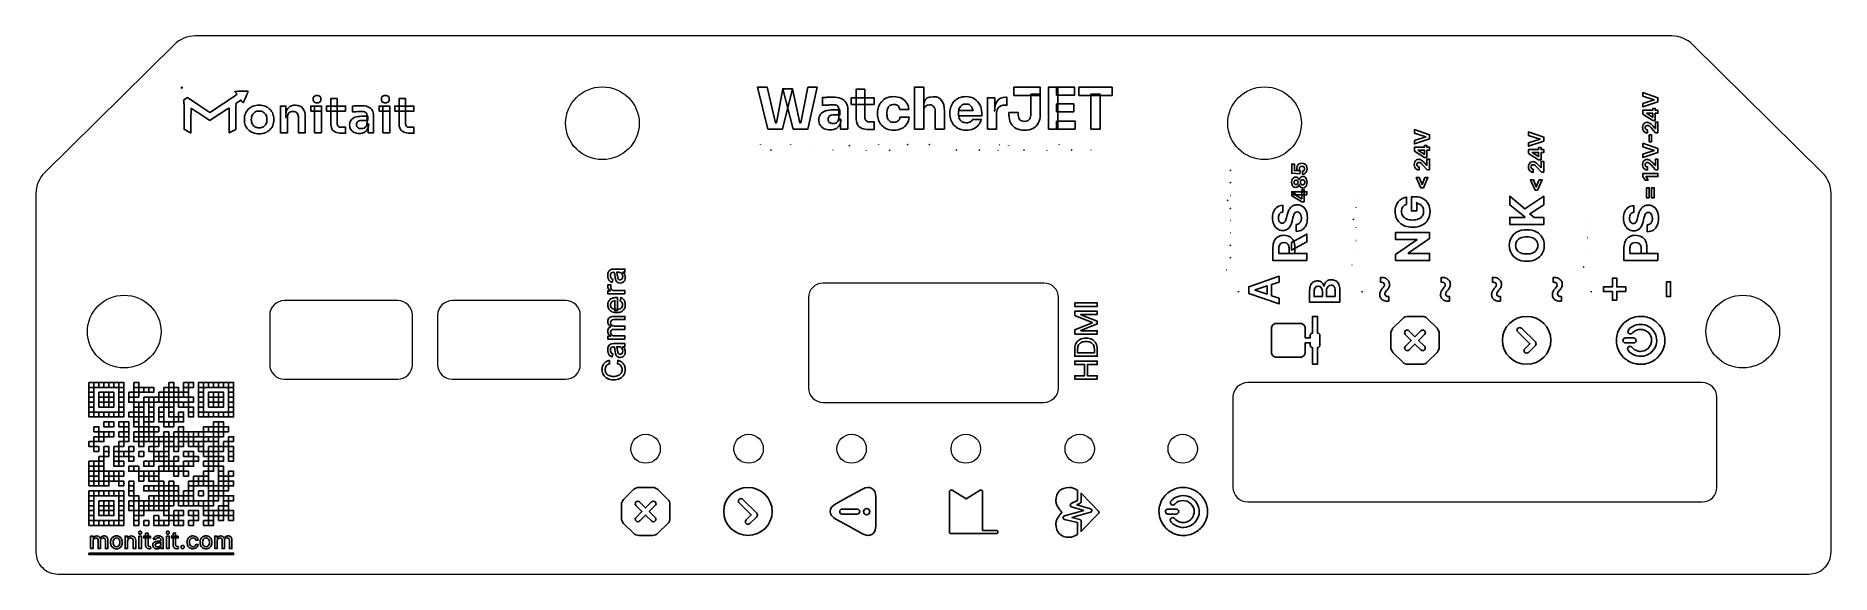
# Model space of a CAD drawing. Header units: millimetres. Extents: x -62 to 62, y -18 to 18.
import ezdxf
from ezdxf.lldxf.tags import DXFTag

# ---------------------------------------------------------------- set-up
doc = ezdxf.new("R2010")
doc.units = ezdxf.units.MM
doc.header["$MEASUREMENT"] = 0
doc.header["$XCLIPFRAME"] = 0
doc.layers.add('Layer 1', color=7, linetype='Continuous')
tags = doc.linetypes.add('New Line1', pattern=[0.2, 0.1, -0.1]).pattern_tags.tags
tags[6:7] = [DXFTag(74, 4), DXFTag(75, 0), DXFTag(340, '0'), DXFTag(46, 1.0), DXFTag(50, 0.0), DXFTag(44, 0.0), DXFTag(45, 0.0)]
tags[4:5] = [DXFTag(74, 4), DXFTag(75, 0), DXFTag(340, '0'), DXFTag(46, 1.0), DXFTag(50, 0.0), DXFTag(44, 0.0), DXFTag(45, 0.0)]
tags = doc.linetypes.add('New Line10', pattern=[0.2, 0.1, -0.1]).pattern_tags.tags
tags[6:7] = [DXFTag(74, 4), DXFTag(75, 0), DXFTag(340, '0'), DXFTag(46, 1.0), DXFTag(50, 0.0), DXFTag(44, 0.0), DXFTag(45, 0.0)]
tags[4:5] = [DXFTag(74, 4), DXFTag(75, 0), DXFTag(340, '0'), DXFTag(46, 1.0), DXFTag(50, 0.0), DXFTag(44, 0.0), DXFTag(45, 0.0)]
tags = doc.linetypes.add('New Line11', pattern=[0.2, 0.1, -0.1]).pattern_tags.tags
tags[6:7] = [DXFTag(74, 4), DXFTag(75, 0), DXFTag(340, '0'), DXFTag(46, 1.0), DXFTag(50, 0.0), DXFTag(44, 0.0), DXFTag(45, 0.0)]
tags[4:5] = [DXFTag(74, 4), DXFTag(75, 0), DXFTag(340, '0'), DXFTag(46, 1.0), DXFTag(50, 0.0), DXFTag(44, 0.0), DXFTag(45, 0.0)]
tags = doc.linetypes.add('New Line12', pattern=[0.2, 0.1, -0.1]).pattern_tags.tags
tags[6:7] = [DXFTag(74, 4), DXFTag(75, 0), DXFTag(340, '0'), DXFTag(46, 1.0), DXFTag(50, 0.0), DXFTag(44, 0.0), DXFTag(45, 0.0)]
tags[4:5] = [DXFTag(74, 4), DXFTag(75, 0), DXFTag(340, '0'), DXFTag(46, 1.0), DXFTag(50, 0.0), DXFTag(44, 0.0), DXFTag(45, 0.0)]
tags = doc.linetypes.add('New Line13', pattern=[0.2, 0.1, -0.1]).pattern_tags.tags
tags[6:7] = [DXFTag(74, 4), DXFTag(75, 0), DXFTag(340, '0'), DXFTag(46, 1.0), DXFTag(50, 0.0), DXFTag(44, 0.0), DXFTag(45, 0.0)]
tags[4:5] = [DXFTag(74, 4), DXFTag(75, 0), DXFTag(340, '0'), DXFTag(46, 1.0), DXFTag(50, 0.0), DXFTag(44, 0.0), DXFTag(45, 0.0)]
tags = doc.linetypes.add('New Line14', pattern=[0.2, 0.1, -0.1]).pattern_tags.tags
tags[6:7] = [DXFTag(74, 4), DXFTag(75, 0), DXFTag(340, '0'), DXFTag(46, 1.0), DXFTag(50, 0.0), DXFTag(44, 0.0), DXFTag(45, 0.0)]
tags[4:5] = [DXFTag(74, 4), DXFTag(75, 0), DXFTag(340, '0'), DXFTag(46, 1.0), DXFTag(50, 0.0), DXFTag(44, 0.0), DXFTag(45, 0.0)]
tags = doc.linetypes.add('New Line15', pattern=[0.2, 0.1, -0.1]).pattern_tags.tags
tags[6:7] = [DXFTag(74, 4), DXFTag(75, 0), DXFTag(340, '0'), DXFTag(46, 1.0), DXFTag(50, 0.0), DXFTag(44, 0.0), DXFTag(45, 0.0)]
tags[4:5] = [DXFTag(74, 4), DXFTag(75, 0), DXFTag(340, '0'), DXFTag(46, 1.0), DXFTag(50, 0.0), DXFTag(44, 0.0), DXFTag(45, 0.0)]
tags = doc.linetypes.add('New Line16', pattern=[0.2, 0.1, -0.1]).pattern_tags.tags
tags[6:7] = [DXFTag(74, 4), DXFTag(75, 0), DXFTag(340, '0'), DXFTag(46, 1.0), DXFTag(50, 0.0), DXFTag(44, 0.0), DXFTag(45, 0.0)]
tags[4:5] = [DXFTag(74, 4), DXFTag(75, 0), DXFTag(340, '0'), DXFTag(46, 1.0), DXFTag(50, 0.0), DXFTag(44, 0.0), DXFTag(45, 0.0)]
tags = doc.linetypes.add('New Line17', pattern=[0.2, 0.1, -0.1]).pattern_tags.tags
tags[6:7] = [DXFTag(74, 4), DXFTag(75, 0), DXFTag(340, '0'), DXFTag(46, 1.0), DXFTag(50, 0.0), DXFTag(44, 0.0), DXFTag(45, 0.0)]
tags[4:5] = [DXFTag(74, 4), DXFTag(75, 0), DXFTag(340, '0'), DXFTag(46, 1.0), DXFTag(50, 0.0), DXFTag(44, 0.0), DXFTag(45, 0.0)]
tags = doc.linetypes.add('New Line18', pattern=[0.2, 0.1, -0.1]).pattern_tags.tags
tags[6:7] = [DXFTag(74, 4), DXFTag(75, 0), DXFTag(340, '0'), DXFTag(46, 1.0), DXFTag(50, 0.0), DXFTag(44, 0.0), DXFTag(45, 0.0)]
tags[4:5] = [DXFTag(74, 4), DXFTag(75, 0), DXFTag(340, '0'), DXFTag(46, 1.0), DXFTag(50, 0.0), DXFTag(44, 0.0), DXFTag(45, 0.0)]
tags = doc.linetypes.add('New Line19', pattern=[0.2, 0.1, -0.1]).pattern_tags.tags
tags[6:7] = [DXFTag(74, 4), DXFTag(75, 0), DXFTag(340, '0'), DXFTag(46, 1.0), DXFTag(50, 0.0), DXFTag(44, 0.0), DXFTag(45, 0.0)]
tags[4:5] = [DXFTag(74, 4), DXFTag(75, 0), DXFTag(340, '0'), DXFTag(46, 1.0), DXFTag(50, 0.0), DXFTag(44, 0.0), DXFTag(45, 0.0)]
tags = doc.linetypes.add('New Line2', pattern=[0.2, 0.1, -0.1]).pattern_tags.tags
tags[6:7] = [DXFTag(74, 4), DXFTag(75, 0), DXFTag(340, '0'), DXFTag(46, 1.0), DXFTag(50, 0.0), DXFTag(44, 0.0), DXFTag(45, 0.0)]
tags[4:5] = [DXFTag(74, 4), DXFTag(75, 0), DXFTag(340, '0'), DXFTag(46, 1.0), DXFTag(50, 0.0), DXFTag(44, 0.0), DXFTag(45, 0.0)]
tags = doc.linetypes.add('New Line20', pattern=[0.2, 0.1, -0.1]).pattern_tags.tags
tags[6:7] = [DXFTag(74, 4), DXFTag(75, 0), DXFTag(340, '0'), DXFTag(46, 1.0), DXFTag(50, 0.0), DXFTag(44, 0.0), DXFTag(45, 0.0)]
tags[4:5] = [DXFTag(74, 4), DXFTag(75, 0), DXFTag(340, '0'), DXFTag(46, 1.0), DXFTag(50, 0.0), DXFTag(44, 0.0), DXFTag(45, 0.0)]
tags = doc.linetypes.add('New Line21', pattern=[0.2, 0.1, -0.1]).pattern_tags.tags
tags[6:7] = [DXFTag(74, 4), DXFTag(75, 0), DXFTag(340, '0'), DXFTag(46, 1.0), DXFTag(50, 0.0), DXFTag(44, 0.0), DXFTag(45, 0.0)]
tags[4:5] = [DXFTag(74, 4), DXFTag(75, 0), DXFTag(340, '0'), DXFTag(46, 1.0), DXFTag(50, 0.0), DXFTag(44, 0.0), DXFTag(45, 0.0)]
tags = doc.linetypes.add('New Line22', pattern=[0.2, 0.1, -0.1]).pattern_tags.tags
tags[6:7] = [DXFTag(74, 4), DXFTag(75, 0), DXFTag(340, '0'), DXFTag(46, 1.0), DXFTag(50, 0.0), DXFTag(44, 0.0), DXFTag(45, 0.0)]
tags[4:5] = [DXFTag(74, 4), DXFTag(75, 0), DXFTag(340, '0'), DXFTag(46, 1.0), DXFTag(50, 0.0), DXFTag(44, 0.0), DXFTag(45, 0.0)]
tags = doc.linetypes.add('New Line23', pattern=[0.2, 0.1, -0.1]).pattern_tags.tags
tags[6:7] = [DXFTag(74, 4), DXFTag(75, 0), DXFTag(340, '0'), DXFTag(46, 1.0), DXFTag(50, 0.0), DXFTag(44, 0.0), DXFTag(45, 0.0)]
tags[4:5] = [DXFTag(74, 4), DXFTag(75, 0), DXFTag(340, '0'), DXFTag(46, 1.0), DXFTag(50, 0.0), DXFTag(44, 0.0), DXFTag(45, 0.0)]
tags = doc.linetypes.add('New Line24', pattern=[0.2, 0.1, -0.1]).pattern_tags.tags
tags[6:7] = [DXFTag(74, 4), DXFTag(75, 0), DXFTag(340, '0'), DXFTag(46, 1.0), DXFTag(50, 0.0), DXFTag(44, 0.0), DXFTag(45, 0.0)]
tags[4:5] = [DXFTag(74, 4), DXFTag(75, 0), DXFTag(340, '0'), DXFTag(46, 1.0), DXFTag(50, 0.0), DXFTag(44, 0.0), DXFTag(45, 0.0)]
tags = doc.linetypes.add('New Line25', pattern=[0.2, 0.1, -0.1]).pattern_tags.tags
tags[6:7] = [DXFTag(74, 4), DXFTag(75, 0), DXFTag(340, '0'), DXFTag(46, 1.0), DXFTag(50, 0.0), DXFTag(44, 0.0), DXFTag(45, 0.0)]
tags[4:5] = [DXFTag(74, 4), DXFTag(75, 0), DXFTag(340, '0'), DXFTag(46, 1.0), DXFTag(50, 0.0), DXFTag(44, 0.0), DXFTag(45, 0.0)]
tags = doc.linetypes.add('New Line26', pattern=[0.2, 0.1, -0.1]).pattern_tags.tags
tags[6:7] = [DXFTag(74, 4), DXFTag(75, 0), DXFTag(340, '0'), DXFTag(46, 1.0), DXFTag(50, 0.0), DXFTag(44, 0.0), DXFTag(45, 0.0)]
tags[4:5] = [DXFTag(74, 4), DXFTag(75, 0), DXFTag(340, '0'), DXFTag(46, 1.0), DXFTag(50, 0.0), DXFTag(44, 0.0), DXFTag(45, 0.0)]
tags = doc.linetypes.add('New Line27', pattern=[0.2, 0.1, -0.1]).pattern_tags.tags
tags[6:7] = [DXFTag(74, 4), DXFTag(75, 0), DXFTag(340, '0'), DXFTag(46, 1.0), DXFTag(50, 0.0), DXFTag(44, 0.0), DXFTag(45, 0.0)]
tags[4:5] = [DXFTag(74, 4), DXFTag(75, 0), DXFTag(340, '0'), DXFTag(46, 1.0), DXFTag(50, 0.0), DXFTag(44, 0.0), DXFTag(45, 0.0)]
tags = doc.linetypes.add('New Line28', pattern=[0.2, 0.1, -0.1]).pattern_tags.tags
tags[6:7] = [DXFTag(74, 4), DXFTag(75, 0), DXFTag(340, '0'), DXFTag(46, 1.0), DXFTag(50, 0.0), DXFTag(44, 0.0), DXFTag(45, 0.0)]
tags[4:5] = [DXFTag(74, 4), DXFTag(75, 0), DXFTag(340, '0'), DXFTag(46, 1.0), DXFTag(50, 0.0), DXFTag(44, 0.0), DXFTag(45, 0.0)]
tags = doc.linetypes.add('New Line29', pattern=[0.2, 0.1, -0.1]).pattern_tags.tags
tags[6:7] = [DXFTag(74, 4), DXFTag(75, 0), DXFTag(340, '0'), DXFTag(46, 1.0), DXFTag(50, 0.0), DXFTag(44, 0.0), DXFTag(45, 0.0)]
tags[4:5] = [DXFTag(74, 4), DXFTag(75, 0), DXFTag(340, '0'), DXFTag(46, 1.0), DXFTag(50, 0.0), DXFTag(44, 0.0), DXFTag(45, 0.0)]
tags = doc.linetypes.add('New Line3', pattern=[0.2, 0.1, -0.1]).pattern_tags.tags
tags[6:7] = [DXFTag(74, 4), DXFTag(75, 0), DXFTag(340, '0'), DXFTag(46, 1.0), DXFTag(50, 0.0), DXFTag(44, 0.0), DXFTag(45, 0.0)]
tags[4:5] = [DXFTag(74, 4), DXFTag(75, 0), DXFTag(340, '0'), DXFTag(46, 1.0), DXFTag(50, 0.0), DXFTag(44, 0.0), DXFTag(45, 0.0)]
tags = doc.linetypes.add('New Line30', pattern=[0.2, 0.1, -0.1]).pattern_tags.tags
tags[6:7] = [DXFTag(74, 4), DXFTag(75, 0), DXFTag(340, '0'), DXFTag(46, 1.0), DXFTag(50, 0.0), DXFTag(44, 0.0), DXFTag(45, 0.0)]
tags[4:5] = [DXFTag(74, 4), DXFTag(75, 0), DXFTag(340, '0'), DXFTag(46, 1.0), DXFTag(50, 0.0), DXFTag(44, 0.0), DXFTag(45, 0.0)]
tags = doc.linetypes.add('New Line31', pattern=[0.2, 0.1, -0.1]).pattern_tags.tags
tags[6:7] = [DXFTag(74, 4), DXFTag(75, 0), DXFTag(340, '0'), DXFTag(46, 1.0), DXFTag(50, 0.0), DXFTag(44, 0.0), DXFTag(45, 0.0)]
tags[4:5] = [DXFTag(74, 4), DXFTag(75, 0), DXFTag(340, '0'), DXFTag(46, 1.0), DXFTag(50, 0.0), DXFTag(44, 0.0), DXFTag(45, 0.0)]
tags = doc.linetypes.add('New Line32', pattern=[0.2, 0.1, -0.1]).pattern_tags.tags
tags[6:7] = [DXFTag(74, 4), DXFTag(75, 0), DXFTag(340, '0'), DXFTag(46, 1.0), DXFTag(50, 0.0), DXFTag(44, 0.0), DXFTag(45, 0.0)]
tags[4:5] = [DXFTag(74, 4), DXFTag(75, 0), DXFTag(340, '0'), DXFTag(46, 1.0), DXFTag(50, 0.0), DXFTag(44, 0.0), DXFTag(45, 0.0)]
tags = doc.linetypes.add('New Line33', pattern=[0.2, 0.1, -0.1]).pattern_tags.tags
tags[6:7] = [DXFTag(74, 4), DXFTag(75, 0), DXFTag(340, '0'), DXFTag(46, 1.0), DXFTag(50, 0.0), DXFTag(44, 0.0), DXFTag(45, 0.0)]
tags[4:5] = [DXFTag(74, 4), DXFTag(75, 0), DXFTag(340, '0'), DXFTag(46, 1.0), DXFTag(50, 0.0), DXFTag(44, 0.0), DXFTag(45, 0.0)]
tags = doc.linetypes.add('New Line34', pattern=[0.2, 0.1, -0.1]).pattern_tags.tags
tags[6:7] = [DXFTag(74, 4), DXFTag(75, 0), DXFTag(340, '0'), DXFTag(46, 1.0), DXFTag(50, 0.0), DXFTag(44, 0.0), DXFTag(45, 0.0)]
tags[4:5] = [DXFTag(74, 4), DXFTag(75, 0), DXFTag(340, '0'), DXFTag(46, 1.0), DXFTag(50, 0.0), DXFTag(44, 0.0), DXFTag(45, 0.0)]
tags = doc.linetypes.add('New Line35', pattern=[0.2, 0.1, -0.1]).pattern_tags.tags
tags[6:7] = [DXFTag(74, 4), DXFTag(75, 0), DXFTag(340, '0'), DXFTag(46, 1.0), DXFTag(50, 0.0), DXFTag(44, 0.0), DXFTag(45, 0.0)]
tags[4:5] = [DXFTag(74, 4), DXFTag(75, 0), DXFTag(340, '0'), DXFTag(46, 1.0), DXFTag(50, 0.0), DXFTag(44, 0.0), DXFTag(45, 0.0)]
tags = doc.linetypes.add('New Line36', pattern=[0.2, 0.1, -0.1]).pattern_tags.tags
tags[6:7] = [DXFTag(74, 4), DXFTag(75, 0), DXFTag(340, '0'), DXFTag(46, 1.0), DXFTag(50, 0.0), DXFTag(44, 0.0), DXFTag(45, 0.0)]
tags[4:5] = [DXFTag(74, 4), DXFTag(75, 0), DXFTag(340, '0'), DXFTag(46, 1.0), DXFTag(50, 0.0), DXFTag(44, 0.0), DXFTag(45, 0.0)]
tags = doc.linetypes.add('New Line37', pattern=[0.2, 0.1, -0.1]).pattern_tags.tags
tags[6:7] = [DXFTag(74, 4), DXFTag(75, 0), DXFTag(340, '0'), DXFTag(46, 1.0), DXFTag(50, 0.0), DXFTag(44, 0.0), DXFTag(45, 0.0)]
tags[4:5] = [DXFTag(74, 4), DXFTag(75, 0), DXFTag(340, '0'), DXFTag(46, 1.0), DXFTag(50, 0.0), DXFTag(44, 0.0), DXFTag(45, 0.0)]
tags = doc.linetypes.add('New Line38', pattern=[0.2, 0.1, -0.1]).pattern_tags.tags
tags[6:7] = [DXFTag(74, 4), DXFTag(75, 0), DXFTag(340, '0'), DXFTag(46, 1.0), DXFTag(50, 0.0), DXFTag(44, 0.0), DXFTag(45, 0.0)]
tags[4:5] = [DXFTag(74, 4), DXFTag(75, 0), DXFTag(340, '0'), DXFTag(46, 1.0), DXFTag(50, 0.0), DXFTag(44, 0.0), DXFTag(45, 0.0)]
tags = doc.linetypes.add('New Line39', pattern=[0.2, 0.1, -0.1]).pattern_tags.tags
tags[6:7] = [DXFTag(74, 4), DXFTag(75, 0), DXFTag(340, '0'), DXFTag(46, 1.0), DXFTag(50, 0.0), DXFTag(44, 0.0), DXFTag(45, 0.0)]
tags[4:5] = [DXFTag(74, 4), DXFTag(75, 0), DXFTag(340, '0'), DXFTag(46, 1.0), DXFTag(50, 0.0), DXFTag(44, 0.0), DXFTag(45, 0.0)]
tags = doc.linetypes.add('New Line4', pattern=[0.2, 0.1, -0.1]).pattern_tags.tags
tags[6:7] = [DXFTag(74, 4), DXFTag(75, 0), DXFTag(340, '0'), DXFTag(46, 1.0), DXFTag(50, 0.0), DXFTag(44, 0.0), DXFTag(45, 0.0)]
tags[4:5] = [DXFTag(74, 4), DXFTag(75, 0), DXFTag(340, '0'), DXFTag(46, 1.0), DXFTag(50, 0.0), DXFTag(44, 0.0), DXFTag(45, 0.0)]
tags = doc.linetypes.add('New Line40', pattern=[0.2, 0.1, -0.1]).pattern_tags.tags
tags[6:7] = [DXFTag(74, 4), DXFTag(75, 0), DXFTag(340, '0'), DXFTag(46, 1.0), DXFTag(50, 0.0), DXFTag(44, 0.0), DXFTag(45, 0.0)]
tags[4:5] = [DXFTag(74, 4), DXFTag(75, 0), DXFTag(340, '0'), DXFTag(46, 1.0), DXFTag(50, 0.0), DXFTag(44, 0.0), DXFTag(45, 0.0)]
tags = doc.linetypes.add('New Line41', pattern=[0.2, 0.1, -0.1]).pattern_tags.tags
tags[6:7] = [DXFTag(74, 4), DXFTag(75, 0), DXFTag(340, '0'), DXFTag(46, 1.0), DXFTag(50, 0.0), DXFTag(44, 0.0), DXFTag(45, 0.0)]
tags[4:5] = [DXFTag(74, 4), DXFTag(75, 0), DXFTag(340, '0'), DXFTag(46, 1.0), DXFTag(50, 0.0), DXFTag(44, 0.0), DXFTag(45, 0.0)]
tags = doc.linetypes.add('New Line42', pattern=[0.2, 0.1, -0.1]).pattern_tags.tags
tags[6:7] = [DXFTag(74, 4), DXFTag(75, 0), DXFTag(340, '0'), DXFTag(46, 1.0), DXFTag(50, 0.0), DXFTag(44, 0.0), DXFTag(45, 0.0)]
tags[4:5] = [DXFTag(74, 4), DXFTag(75, 0), DXFTag(340, '0'), DXFTag(46, 1.0), DXFTag(50, 0.0), DXFTag(44, 0.0), DXFTag(45, 0.0)]
tags = doc.linetypes.add('New Line43', pattern=[0.2, 0.1, -0.1]).pattern_tags.tags
tags[6:7] = [DXFTag(74, 4), DXFTag(75, 0), DXFTag(340, '0'), DXFTag(46, 1.0), DXFTag(50, 0.0), DXFTag(44, 0.0), DXFTag(45, 0.0)]
tags[4:5] = [DXFTag(74, 4), DXFTag(75, 0), DXFTag(340, '0'), DXFTag(46, 1.0), DXFTag(50, 0.0), DXFTag(44, 0.0), DXFTag(45, 0.0)]
tags = doc.linetypes.add('New Line44', pattern=[0.2, 0.1, -0.1]).pattern_tags.tags
tags[6:7] = [DXFTag(74, 4), DXFTag(75, 0), DXFTag(340, '0'), DXFTag(46, 1.0), DXFTag(50, 0.0), DXFTag(44, 0.0), DXFTag(45, 0.0)]
tags[4:5] = [DXFTag(74, 4), DXFTag(75, 0), DXFTag(340, '0'), DXFTag(46, 1.0), DXFTag(50, 0.0), DXFTag(44, 0.0), DXFTag(45, 0.0)]
tags = doc.linetypes.add('New Line45', pattern=[0.2, 0.1, -0.1]).pattern_tags.tags
tags[6:7] = [DXFTag(74, 4), DXFTag(75, 0), DXFTag(340, '0'), DXFTag(46, 1.0), DXFTag(50, 0.0), DXFTag(44, 0.0), DXFTag(45, 0.0)]
tags[4:5] = [DXFTag(74, 4), DXFTag(75, 0), DXFTag(340, '0'), DXFTag(46, 1.0), DXFTag(50, 0.0), DXFTag(44, 0.0), DXFTag(45, 0.0)]
tags = doc.linetypes.add('New Line46', pattern=[0.2, 0.1, -0.1]).pattern_tags.tags
tags[6:7] = [DXFTag(74, 4), DXFTag(75, 0), DXFTag(340, '0'), DXFTag(46, 1.0), DXFTag(50, 0.0), DXFTag(44, 0.0), DXFTag(45, 0.0)]
tags[4:5] = [DXFTag(74, 4), DXFTag(75, 0), DXFTag(340, '0'), DXFTag(46, 1.0), DXFTag(50, 0.0), DXFTag(44, 0.0), DXFTag(45, 0.0)]
tags = doc.linetypes.add('New Line47', pattern=[0.2, 0.1, -0.1]).pattern_tags.tags
tags[6:7] = [DXFTag(74, 4), DXFTag(75, 0), DXFTag(340, '0'), DXFTag(46, 1.0), DXFTag(50, 0.0), DXFTag(44, 0.0), DXFTag(45, 0.0)]
tags[4:5] = [DXFTag(74, 4), DXFTag(75, 0), DXFTag(340, '0'), DXFTag(46, 1.0), DXFTag(50, 0.0), DXFTag(44, 0.0), DXFTag(45, 0.0)]
tags = doc.linetypes.add('New Line48', pattern=[0.2, 0.1, -0.1]).pattern_tags.tags
tags[6:7] = [DXFTag(74, 4), DXFTag(75, 0), DXFTag(340, '0'), DXFTag(46, 1.0), DXFTag(50, 0.0), DXFTag(44, 0.0), DXFTag(45, 0.0)]
tags[4:5] = [DXFTag(74, 4), DXFTag(75, 0), DXFTag(340, '0'), DXFTag(46, 1.0), DXFTag(50, 0.0), DXFTag(44, 0.0), DXFTag(45, 0.0)]
tags = doc.linetypes.add('New Line49', pattern=[0.2, 0.1, -0.1]).pattern_tags.tags
tags[6:7] = [DXFTag(74, 4), DXFTag(75, 0), DXFTag(340, '0'), DXFTag(46, 1.0), DXFTag(50, 0.0), DXFTag(44, 0.0), DXFTag(45, 0.0)]
tags[4:5] = [DXFTag(74, 4), DXFTag(75, 0), DXFTag(340, '0'), DXFTag(46, 1.0), DXFTag(50, 0.0), DXFTag(44, 0.0), DXFTag(45, 0.0)]
tags = doc.linetypes.add('New Line5', pattern=[0.2, 0.1, -0.1]).pattern_tags.tags
tags[6:7] = [DXFTag(74, 4), DXFTag(75, 0), DXFTag(340, '0'), DXFTag(46, 1.0), DXFTag(50, 0.0), DXFTag(44, 0.0), DXFTag(45, 0.0)]
tags[4:5] = [DXFTag(74, 4), DXFTag(75, 0), DXFTag(340, '0'), DXFTag(46, 1.0), DXFTag(50, 0.0), DXFTag(44, 0.0), DXFTag(45, 0.0)]
tags = doc.linetypes.add('New Line50', pattern=[0.2, 0.1, -0.1]).pattern_tags.tags
tags[6:7] = [DXFTag(74, 4), DXFTag(75, 0), DXFTag(340, '0'), DXFTag(46, 1.0), DXFTag(50, 0.0), DXFTag(44, 0.0), DXFTag(45, 0.0)]
tags[4:5] = [DXFTag(74, 4), DXFTag(75, 0), DXFTag(340, '0'), DXFTag(46, 1.0), DXFTag(50, 0.0), DXFTag(44, 0.0), DXFTag(45, 0.0)]
tags = doc.linetypes.add('New Line51', pattern=[0.2, 0.1, -0.1]).pattern_tags.tags
tags[6:7] = [DXFTag(74, 4), DXFTag(75, 0), DXFTag(340, '0'), DXFTag(46, 1.0), DXFTag(50, 0.0), DXFTag(44, 0.0), DXFTag(45, 0.0)]
tags[4:5] = [DXFTag(74, 4), DXFTag(75, 0), DXFTag(340, '0'), DXFTag(46, 1.0), DXFTag(50, 0.0), DXFTag(44, 0.0), DXFTag(45, 0.0)]
tags = doc.linetypes.add('New Line52', pattern=[0.2, 0.1, -0.1]).pattern_tags.tags
tags[6:7] = [DXFTag(74, 4), DXFTag(75, 0), DXFTag(340, '0'), DXFTag(46, 1.0), DXFTag(50, 0.0), DXFTag(44, 0.0), DXFTag(45, 0.0)]
tags[4:5] = [DXFTag(74, 4), DXFTag(75, 0), DXFTag(340, '0'), DXFTag(46, 1.0), DXFTag(50, 0.0), DXFTag(44, 0.0), DXFTag(45, 0.0)]
tags = doc.linetypes.add('New Line53', pattern=[0.2, 0.1, -0.1]).pattern_tags.tags
tags[6:7] = [DXFTag(74, 4), DXFTag(75, 0), DXFTag(340, '0'), DXFTag(46, 1.0), DXFTag(50, 0.0), DXFTag(44, 0.0), DXFTag(45, 0.0)]
tags[4:5] = [DXFTag(74, 4), DXFTag(75, 0), DXFTag(340, '0'), DXFTag(46, 1.0), DXFTag(50, 0.0), DXFTag(44, 0.0), DXFTag(45, 0.0)]
tags = doc.linetypes.add('New Line54', pattern=[0.2, 0.1, -0.1]).pattern_tags.tags
tags[6:7] = [DXFTag(74, 4), DXFTag(75, 0), DXFTag(340, '0'), DXFTag(46, 1.0), DXFTag(50, 0.0), DXFTag(44, 0.0), DXFTag(45, 0.0)]
tags[4:5] = [DXFTag(74, 4), DXFTag(75, 0), DXFTag(340, '0'), DXFTag(46, 1.0), DXFTag(50, 0.0), DXFTag(44, 0.0), DXFTag(45, 0.0)]
tags = doc.linetypes.add('New Line6', pattern=[0.2, 0.1, -0.1]).pattern_tags.tags
tags[6:7] = [DXFTag(74, 4), DXFTag(75, 0), DXFTag(340, '0'), DXFTag(46, 1.0), DXFTag(50, 0.0), DXFTag(44, 0.0), DXFTag(45, 0.0)]
tags[4:5] = [DXFTag(74, 4), DXFTag(75, 0), DXFTag(340, '0'), DXFTag(46, 1.0), DXFTag(50, 0.0), DXFTag(44, 0.0), DXFTag(45, 0.0)]
tags = doc.linetypes.add('New Line7', pattern=[0.2, 0.1, -0.1]).pattern_tags.tags
tags[6:7] = [DXFTag(74, 4), DXFTag(75, 0), DXFTag(340, '0'), DXFTag(46, 1.0), DXFTag(50, 0.0), DXFTag(44, 0.0), DXFTag(45, 0.0)]
tags[4:5] = [DXFTag(74, 4), DXFTag(75, 0), DXFTag(340, '0'), DXFTag(46, 1.0), DXFTag(50, 0.0), DXFTag(44, 0.0), DXFTag(45, 0.0)]
tags = doc.linetypes.add('New Line8', pattern=[0.2, 0.1, -0.1]).pattern_tags.tags
tags[6:7] = [DXFTag(74, 4), DXFTag(75, 0), DXFTag(340, '0'), DXFTag(46, 1.0), DXFTag(50, 0.0), DXFTag(44, 0.0), DXFTag(45, 0.0)]
tags[4:5] = [DXFTag(74, 4), DXFTag(75, 0), DXFTag(340, '0'), DXFTag(46, 1.0), DXFTag(50, 0.0), DXFTag(44, 0.0), DXFTag(45, 0.0)]
tags = doc.linetypes.add('New Line9', pattern=[0.2, 0.1, -0.1]).pattern_tags.tags
tags[6:7] = [DXFTag(74, 4), DXFTag(75, 0), DXFTag(340, '0'), DXFTag(46, 1.0), DXFTag(50, 0.0), DXFTag(44, 0.0), DXFTag(45, 0.0)]
tags[4:5] = [DXFTag(74, 4), DXFTag(75, 0), DXFTag(340, '0'), DXFTag(46, 1.0), DXFTag(50, 0.0), DXFTag(44, 0.0), DXFTag(45, 0.0)]
picture_1 = doc.add_image_def('image1.png', size_in_pixel=(57, 54))
picture_2 = doc.add_image_def('image2.png', size_in_pixel=(57, 54))
picture_3 = doc.add_image_def('image3.png', size_in_pixel=(57, 54))
picture_4 = doc.add_image_def('image4.png', size_in_pixel=(57, 54))
picture_5 = doc.add_image_def('image5.png', size_in_pixel=(75, 107))
picture_6 = doc.add_image_def('image6.png', size_in_pixel=(80, 80))
picture_7 = doc.add_image_def('image7.png', size_in_pixel=(80, 80))
picture_8 = doc.add_image_def('image8.png', size_in_pixel=(56, 33))
picture_9 = doc.add_image_def('image9.png', size_in_pixel=(57, 52))
picture_10 = doc.add_image_def('image10.png', size_in_pixel=(70, 34))
picture_11 = doc.add_image_def('image11.png', size_in_pixel=(56, 51))
picture_12 = doc.add_image_def('image12.png', size_in_pixel=(56, 50))
picture_13 = doc.add_image_def('image13.png', size_in_pixel=(76, 66))
picture_14 = doc.add_image_def('image14.png', size_in_pixel=(56, 51))
picture_15 = doc.add_image_def('image15.png', size_in_pixel=(15, 16))
picture_16 = doc.add_image_def('image16.png', size_in_pixel=(56, 15))
picture_17 = doc.add_image_def('image17.png', size_in_pixel=(70, 34))
picture_18 = doc.add_image_def('image18.png', size_in_pixel=(57, 52))
picture_19 = doc.add_image_def('image19.png', size_in_pixel=(57, 52))
picture_20 = doc.add_image_def('image20.png', size_in_pixel=(56, 51))
picture_21 = doc.add_image_def('image21.png', size_in_pixel=(56, 51))
picture_22 = doc.add_image_def('image22.png', size_in_pixel=(76, 66))
picture_23 = doc.add_image_def('image23.png', size_in_pixel=(56, 33))
picture_24 = doc.add_image_def('image24.png', size_in_pixel=(57, 52))
picture_25 = doc.add_image_def('image25.png', size_in_pixel=(56, 82))
picture_26 = doc.add_image_def('image26.png', size_in_pixel=(74, 55))
picture_27 = doc.add_image_def('image27.png', size_in_pixel=(64, 77))
picture_28 = doc.add_image_def('image28.png', size_in_pixel=(22, 103))
picture_29 = doc.add_image_def('image29.png', size_in_pixel=(40, 75))
picture_30 = doc.add_image_def('image30.png', size_in_pixel=(51, 99))
picture_31 = doc.add_image_def('image31.png', size_in_pixel=(15, 14))
picture_32 = doc.add_image_def('image32.png', size_in_pixel=(22, 75))
picture_33 = doc.add_image_def('image33.png', size_in_pixel=(64, 77))
picture_34 = doc.add_image_def('image34.png', size_in_pixel=(97, 103))
picture_35 = doc.add_image_def('image35.png', size_in_pixel=(21, 103))
picture_36 = doc.add_image_def('image36.png', size_in_pixel=(61, 77))
picture_37 = doc.add_image_def('image37.png', size_in_pixel=(22, 103))
picture_38 = doc.add_image_def('image38.png', size_in_pixel=(40, 75))
picture_39 = doc.add_image_def('image39.png', size_in_pixel=(51, 99))
picture_40 = doc.add_image_def('image40.png', size_in_pixel=(61, 79))
picture_41 = doc.add_image_def('image41.png', size_in_pixel=(62, 77))
picture_42 = doc.add_image_def('image42.png', size_in_pixel=(76, 106))
picture_43 = doc.add_image_def('image43.png', size_in_pixel=(64, 77))
picture_44 = doc.add_image_def('image44.png', size_in_pixel=(10, 103))
picture_45 = doc.add_image_def('image45.png', size_in_pixel=(7, 388))
picture_46 = doc.add_image_def('image46.png', size_in_pixel=(7, 388))
picture_47 = doc.add_image_def('image47.png', size_in_pixel=(7, 388))
picture_48 = doc.add_image_def('image48.png', size_in_pixel=(180, 292))

msp = doc.modelspace()

# ---------------------------------------------------------------- linework, layer by layer
at = {"layer": 'Layer 1', "color": 1, "linetype": 'New Line42', "lineweight": 5}
msp.add_open_spline([(-52.2186, 17.9142), (-52.2186, 17.9142), (-61.1571, 9.0876), (-61.1571, 9.0876)], degree=3, dxfattribs=at)
at = {"layer": 'Layer 1', "color": 1, "linetype": 'New Line41', "lineweight": 5}
msp.add_open_spline([(-50.7902, 18.4998), (-51.3258, 18.4998), (-51.8437, 18.2882), (-52.2221, 17.9142)], degree=3, dxfattribs=at)
at = {"layer": 'Layer 1', "color": 1, "linetype": 'New Line40', "lineweight": 5}
msp.add_open_spline([(50.7865, 18.4998), (50.7865, 18.4998), (-50.7902, 18.4998), (-50.7902, 18.4998)], degree=3, dxfattribs=at)
at = {"layer": 'Layer 1', "color": 1, "linetype": 'New Line39', "lineweight": 5}
msp.add_open_spline([(52.2185, 17.9142), (51.8399, 18.2882), (51.3222, 18.4998), (50.7865, 18.4998)], degree=3, dxfattribs=at)
at = {"layer": 'Layer 1', "color": 1, "linetype": 'New Line38', "lineweight": 5}
msp.add_open_spline([(61.157, 9.0876), (61.157, 9.0876), (52.2185, 17.9142), (52.2185, 17.9142)], degree=3, dxfattribs=at)
at = {"layer": 'Layer 1', "color": 1, "linetype": 'New Line31', "lineweight": 5}
msp.add_open_spline([(-22.7783, 15.0003), (-24.1747, 15.0003), (-25.3102, 13.8819), (-25.3102, 12.4991), (-25.3102, 12.4991), (-25.3102, 11.1161), (-24.1782, 9.9979), (-22.7783, 9.9979), (-22.7783, 9.9979), (-21.382, 9.9979), (-20.2464, 11.1161), (-20.2464, 12.4991), (-20.2464, 12.4991), (-20.2464, 13.8819), (-21.3785, 15.0003), (-22.7783, 15.0003)], degree=3, knots=[0, 0, 0, 0, 0.2, 0.2, 0.2, 0.2, 0.4, 0.4, 0.4, 0.4, 0.6, 0.6, 0.6, 0.6, 1, 1, 1, 1], dxfattribs=at)
at = {"layer": 'Layer 1'}
for points, knots in [([(-11.393, 12.0937), (-11.393, 12.0937), (-12.1114, 14.972), (-12.1114, 14.972), (-12.1114, 14.972), (-12.1114, 14.972), (-11.4368, 14.972), (-11.4368, 14.972), (-11.4368, 14.972), (-11.4368, 14.972), (-10.8741, 12.5275), (-10.8741, 12.5275), (-10.8741, 12.5275), (-10.8741, 12.5275), (-10.8062, 12.5275), (-10.8062, 12.5275), (-10.8062, 12.5275), (-10.8062, 12.5275), (-10.3712, 14.8655), (-10.3712, 14.8655), (-10.3712, 14.8655), (-10.3712, 14.8655), (-9.701, 14.8655), (-9.701, 14.8655), (-9.701, 14.8655), (-9.701, 14.8655), (-10.3992, 12.0937), (-10.3992, 12.0937), (-10.3992, 12.0937), (-10.3992, 12.0937), (-11.393, 12.0937), (-11.393, 12.0937)], [0, 0, 0, 0, 0.11111111, 0.11111111, 0.11111111, 0.11111111, 0.22222222, 0.22222222, 0.22222222, 0.22222222, 0.33333333, 0.33333333, 0.33333333, 0.33333333, 0.44444444, 0.44444444, 0.44444444, 0.44444444, 0.55555556, 0.55555556, 0.55555556, 0.55555556, 0.66666667, 0.66666667, 0.66666667, 0.66666667, 0.77777778, 0.77777778, 0.77777778, 0.77777778, 1, 1, 1, 1]), ([(-9.6571, 12.0937), (-9.6571, 12.0937), (-10.3712, 14.8655), (-10.3712, 14.8655), (-10.3712, 14.8655), (-10.3712, 14.8655), (-9.701, 14.8655), (-9.701, 14.8655), (-9.701, 14.8655), (-9.701, 14.8655), (-9.1978, 12.5275), (-9.1978, 12.5275), (-9.1978, 12.5275), (-9.1978, 12.5275), (-9.1342, 12.5275), (-9.1342, 12.5275), (-9.1342, 12.5275), (-9.1342, 12.5275), (-8.6432, 14.972), (-8.6432, 14.972), (-8.6432, 14.972), (-8.6432, 14.972), (-8.0047, 14.972), (-8.0047, 14.972), (-8.0047, 14.972), (-8.0047, 14.972), (-8.6432, 12.0937), (-8.6432, 12.0937), (-8.6432, 12.0937), (-8.6432, 12.0937), (-9.6571, 12.0937), (-9.6571, 12.0937)], [0, 0, 0, 0, 0.11111111, 0.11111111, 0.11111111, 0.11111111, 0.22222222, 0.22222222, 0.22222222, 0.22222222, 0.33333333, 0.33333333, 0.33333333, 0.33333333, 0.44444444, 0.44444444, 0.44444444, 0.44444444, 0.55555556, 0.55555556, 0.55555556, 0.55555556, 0.66666667, 0.66666667, 0.66666667, 0.66666667, 0.77777778, 0.77777778, 0.77777778, 0.77777778, 1, 1, 1, 1]), ([(-4.3993, 12.066), (-4.62, 12.066), (-4.7981, 12.0923), (-4.9339, 12.1448), (-4.9339, 12.1448), (-5.0696, 12.2001), (-5.1696, 12.2908), (-5.2332, 12.417), (-5.2332, 12.417), (-5.2946, 12.5458), (-5.3253, 12.7192), (-5.3253, 12.9374), (-5.3253, 12.9374), (-5.3253, 12.9374), (-5.3253, 14.8378), (-5.3253, 14.8378), (-5.3253, 14.8378), (-5.3253, 14.8378), (-4.7304, 14.8378), (-4.7304, 14.8378), (-4.7304, 14.8378), (-4.7304, 14.8378), (-4.7304, 12.9138), (-4.7304, 12.9138), (-4.7304, 12.9138), (-4.7304, 12.8112), (-4.7039, 12.7324), (-4.6508, 12.6772), (-4.6508, 12.6772), (-4.5946, 12.6246), (-4.5161, 12.5983), (-4.415, 12.5983), (-4.415, 12.5983), (-4.415, 12.5983), (-4.0918, 12.5983), (-4.0918, 12.5983), (-4.0918, 12.5983), (-4.0918, 12.5983), (-4.0918, 12.066), (-4.0918, 12.066), (-4.0918, 12.066), (-4.0918, 12.066), (-4.3993, 12.066), (-4.3993, 12.066)], [0, 0, 0, 0, 0.08333333, 0.08333333, 0.08333333, 0.08333333, 0.16666667, 0.16666667, 0.16666667, 0.16666667, 0.25, 0.25, 0.25, 0.25, 0.33333333, 0.33333333, 0.33333333, 0.33333333, 0.41666667, 0.41666667, 0.41666667, 0.41666667, 0.5, 0.5, 0.5, 0.5, 0.58333333, 0.58333333, 0.58333333, 0.58333333, 0.66666667, 0.66666667, 0.66666667, 0.66666667, 0.75, 0.75, 0.75, 0.75, 0.83333333, 0.83333333, 0.83333333, 0.83333333, 1, 1, 1, 1]), ([(-1.3099, 12.0937), (-1.3099, 12.0937), (-1.3099, 14.972), (-1.3099, 14.972), (-1.3099, 14.972), (-1.3099, 14.972), (-0.6714, 14.972), (-0.6714, 14.972), (-0.6714, 14.972), (-0.6714, 14.972), (-0.6714, 13.312), (-0.6714, 13.312), (-0.6714, 13.312), (-0.6714, 13.312), (-0.6714, 13.312), (-0.6714, 13.312), (-0.6714, 13.312), (-0.6714, 13.8004), (-0.7618, 14.3214), (-0.025, 14.3214), (-0.025, 14.3214), (-0.025, 14.3214), (0.0032, 14.3214), (0.0032, 14.3214), (0.0032, 14.3214), (0.2453, 14.3214), (0.4302, 14.236), (0.5578, 14.0652), (0.5578, 14.0652), (0.6856, 13.897), (0.7496, 13.6499), (0.7496, 13.3239), (0.7496, 13.3239), (0.7496, 13.3239), (0.7496, 12.0937), (0.7496, 12.0937), (0.7496, 12.0937), (0.7496, 12.0937), (0.1106, 12.0937), (0.1106, 12.0937), (0.1106, 12.0937), (0.1106, 12.0937), (0.1106, 13.3634), (0.1106, 13.3634), (0.1106, 13.3634), (0.1106, 13.4816), (0.075, 13.5763), (0.0032, 13.6472), (0.0032, 13.6472), (-0.0661, 13.7208), (-0.1578, 13.7576), (-0.2722, 13.7576), (-0.2722, 13.7576), (-0.3921, 13.7576), (-0.4893, 13.7195), (-0.5636, 13.6432), (-0.5636, 13.6432), (-0.6356, 13.5671), (-0.6714, 13.4659), (-0.6714, 13.3396), (-0.6714, 13.3396), (-0.6714, 13.3396), (-0.6714, 12.0937), (-0.6714, 12.0937), (-0.6714, 12.0937), (-0.6714, 12.0937), (-1.3099, 12.0937), (-1.3099, 12.0937)], [0, 0, 0, 0, 0.05555556, 0.05555556, 0.05555556, 0.05555556, 0.11111111, 0.11111111, 0.11111111, 0.11111111, 0.16666667, 0.16666667, 0.16666667, 0.16666667, 0.22222222, 0.22222222, 0.22222222, 0.22222222, 0.27777778, 0.27777778, 0.27777778, 0.27777778, 0.33333333, 0.33333333, 0.33333333, 0.33333333, 0.38888889, 0.38888889, 0.38888889, 0.38888889, 0.44444444, 0.44444444, 0.44444444, 0.44444444, 0.5, 0.5, 0.5, 0.5, 0.55555556, 0.55555556, 0.55555556, 0.55555556, 0.61111111, 0.61111111, 0.61111111, 0.61111111, 0.66666667, 0.66666667, 0.66666667, 0.66666667, 0.72222222, 0.72222222, 0.72222222, 0.72222222, 0.77777778, 0.77777778, 0.77777778, 0.77777778, 0.83333333, 0.83333333, 0.83333333, 0.83333333, 0.88888889, 0.88888889, 0.88888889, 0.88888889, 1, 1, 1, 1]), ([(5.5277, 14.4082), (5.5277, 14.4082), (5.5277, 14.972), (5.5277, 14.972), (5.5277, 14.972), (5.5277, 14.972), (7.3397, 14.972), (7.3397, 14.972), (7.3397, 14.972), (7.3397, 14.972), (7.3397, 14.4082), (7.3397, 14.4082), (7.3397, 14.4082), (7.3397, 14.4082), (5.5277, 14.4082), (5.5277, 14.4082)], [0, 0, 0, 0, 0.2, 0.2, 0.2, 0.2, 0.4, 0.4, 0.4, 0.4, 0.6, 0.6, 0.6, 0.6, 1, 1, 1, 1]), ([(7.9049, 12.0937), (7.9049, 12.0937), (7.9049, 14.972), (7.9049, 14.972), (7.9049, 14.972), (7.9049, 14.972), (8.5435, 14.972), (8.5435, 14.972), (8.5435, 14.972), (8.5435, 14.972), (8.5435, 12.0937), (8.5435, 12.0937), (8.5435, 12.0937), (8.5435, 12.0937), (7.9049, 12.0937), (7.9049, 12.0937)], [0, 0, 0, 0, 0.2, 0.2, 0.2, 0.2, 0.4, 0.4, 0.4, 0.4, 0.6, 0.6, 0.6, 0.6, 1, 1, 1, 1]), ([(8.4634, 14.4358), (8.4634, 14.4358), (8.4634, 14.972), (8.4634, 14.972), (8.4634, 14.972), (8.4634, 14.972), (9.7087, 14.972), (9.7087, 14.972), (9.7087, 14.972), (9.7087, 14.972), (9.7087, 14.4358), (9.7087, 14.4358), (9.7087, 14.4358), (9.7087, 14.4358), (8.4634, 14.4358), (8.4634, 14.4358)], [0, 0, 0, 0, 0.2, 0.2, 0.2, 0.2, 0.4, 0.4, 0.4, 0.4, 0.6, 0.6, 0.6, 0.6, 1, 1, 1, 1]), ([(9.9955, 14.4082), (9.9955, 14.4082), (9.9955, 14.972), (9.9955, 14.972), (9.9955, 14.972), (9.9955, 14.972), (12.2903, 14.972), (12.2903, 14.972), (12.2903, 14.972), (12.2903, 14.972), (12.2903, 14.4082), (12.2903, 14.4082), (12.2903, 14.4082), (12.2903, 14.4082), (9.9955, 14.4082), (9.9955, 14.4082)], [0, 0, 0, 0, 0.2, 0.2, 0.2, 0.2, 0.4, 0.4, 0.4, 0.4, 0.6, 0.6, 0.6, 0.6, 1, 1, 1, 1]), ([(-47.8337, 14.6923), (-47.8337, 14.6923), (-48.053, 14.685), (-48.053, 14.685), (-48.053, 14.685), (-48.053, 14.685), (-47.9853, 14.5875), (-47.9853, 14.5875), (-47.9853, 14.5875), (-47.9479, 14.5339), (-47.9174, 14.4855), (-47.9174, 14.48), (-47.9174, 14.48), (-47.9174, 14.4744), (-48.3361, 14.1932), (-48.8479, 13.855), (-48.8479, 13.855), (-48.8479, 13.855), (-49.7784, 13.2402), (-49.7784, 13.2402), (-49.7784, 13.2402), (-49.7784, 13.2402), (-50.549, 13.7504), (-50.549, 13.7504), (-50.549, 13.7504), (-50.549, 13.7504), (-51.3197, 14.2607), (-51.3197, 14.2607), (-51.3197, 14.2607), (-51.3197, 14.2607), (-51.4504, 14.1816), (-51.4504, 14.1816), (-51.4504, 14.1816), (-51.4504, 14.1816), (-51.5812, 14.1026), (-51.5812, 14.1026), (-51.5812, 14.1026), (-51.5812, 14.1026), (-51.567, 13.9364), (-51.567, 13.9364), (-51.567, 13.9364), (-51.5592, 13.8451), (-51.5527, 13.3895), (-51.5527, 12.9242), (-51.5527, 12.9242), (-51.5527, 12.9242), (-51.5527, 12.078), (-51.5527, 12.078), (-51.5527, 12.078), (-51.5527, 12.078), (-51.329, 11.9512), (-51.329, 11.9512), (-51.329, 11.9512), (-51.2059, 11.8815), (-51.0997, 11.8244), (-51.0928, 11.8244), (-51.0928, 11.8244), (-51.0861, 11.8244), (-51.0812, 12.2064), (-51.082, 12.6731), (-51.082, 12.6731), (-51.0829, 13.1399), (-51.0756, 13.5216), (-51.0657, 13.5214), (-51.0657, 13.5214), (-51.0559, 13.5212), (-50.7615, 13.3332), (-50.4114, 13.1036), (-50.4114, 13.1036), (-50.4114, 13.1036), (-49.7748, 12.6863), (-49.7748, 12.6863), (-49.7748, 12.6863), (-49.7748, 12.6863), (-49.1318, 13.1096), (-49.1318, 13.1096), (-49.1318, 13.1096), (-48.7782, 13.3424), (-48.4816, 13.533), (-48.4726, 13.533), (-48.4726, 13.533), (-48.4637, 13.533), (-48.4538, 13.149), (-48.4506, 12.6795), (-48.4506, 12.6795), (-48.4506, 12.6795), (-48.4447, 11.8261), (-48.4447, 11.8261), (-48.4447, 11.8261), (-48.4447, 11.8261), (-48.2259, 11.9517), (-48.2259, 11.9517), (-48.2259, 11.9517), (-48.2259, 11.9517), (-48.0071, 12.0773), (-48.0071, 12.0773), (-48.0071, 12.0773), (-48.0071, 12.0773), (-48.007, 12.7552), (-48.007, 12.7552), (-48.007, 12.7552), (-48.0069, 13.128), (-48.0002, 13.5311), (-47.9923, 13.6511), (-47.9923, 13.6511), (-47.9923, 13.6511), (-47.9777, 13.869), (-47.9777, 13.869), (-47.9777, 13.869), (-47.9777, 13.869), (-47.814, 13.9783), (-47.814, 13.9783), (-47.814, 13.9783), (-47.814, 13.9783), (-47.6501, 14.0875), (-47.6501, 14.0875), (-47.6501, 14.0875), (-47.6501, 14.0875), (-47.5793, 13.9858), (-47.5793, 13.9858), (-47.5793, 13.9858), (-47.5404, 13.9298), (-47.501, 13.8923), (-47.4918, 13.9026), (-47.4918, 13.9026), (-47.4717, 13.925), (-47.1538, 14.6683), (-47.1541, 14.6922), (-47.1541, 14.6922), (-47.1544, 14.708), (-47.3555, 14.7082), (-47.8337, 14.6923)], [0, 0, 0, 0, 0.02941176, 0.02941176, 0.02941176, 0.02941176, 0.05882353, 0.05882353, 0.05882353, 0.05882353, 0.08823529, 0.08823529, 0.08823529, 0.08823529, 0.11764706, 0.11764706, 0.11764706, 0.11764706, 0.14705882, 0.14705882, 0.14705882, 0.14705882, 0.17647059, 0.17647059, 0.17647059, 0.17647059, 0.20588235, 0.20588235, 0.20588235, 0.20588235, 0.23529412, 0.23529412, 0.23529412, 0.23529412, 0.26470588, 0.26470588, 0.26470588, 0.26470588, 0.29411765, 0.29411765, 0.29411765, 0.29411765, 0.32352941, 0.32352941, 0.32352941, 0.32352941, 0.35294118, 0.35294118, 0.35294118, 0.35294118, 0.38235294, 0.38235294, 0.38235294, 0.38235294, 0.41176471, 0.41176471, 0.41176471, 0.41176471, 0.44117647, 0.44117647, 0.44117647, 0.44117647, 0.47058824, 0.47058824, 0.47058824, 0.47058824, 0.5, 0.5, 0.5, 0.5, 0.52941176, 0.52941176, 0.52941176, 0.52941176, 0.55882353, 0.55882353, 0.55882353, 0.55882353, 0.58823529, 0.58823529, 0.58823529, 0.58823529, 0.61764706, 0.61764706, 0.61764706, 0.61764706, 0.64705882, 0.64705882, 0.64705882, 0.64705882, 0.67647059, 0.67647059, 0.67647059, 0.67647059, 0.70588235, 0.70588235, 0.70588235, 0.70588235, 0.73529412, 0.73529412, 0.73529412, 0.73529412, 0.76470588, 0.76470588, 0.76470588, 0.76470588, 0.79411765, 0.79411765, 0.79411765, 0.79411765, 0.82352941, 0.82352941, 0.82352941, 0.82352941, 0.85294118, 0.85294118, 0.85294118, 0.85294118, 0.88235294, 0.88235294, 0.88235294, 0.88235294, 0.91176471, 0.91176471, 0.91176471, 0.91176471, 0.94117647, 0.94117647, 0.94117647, 0.94117647, 1, 1, 1, 1]), ([(-46.3917, 11.7732), (-46.5562, 11.7732), (-46.7012, 11.7992), (-46.8267, 11.8511), (-46.8267, 11.8511), (-46.9523, 11.9029), (-47.0586, 11.9729), (-47.1453, 12.0611), (-47.1453, 12.0611), (-47.2321, 12.1513), (-47.2983, 12.2529), (-47.344, 12.3659), (-47.344, 12.3659), (-47.3873, 12.4787), (-47.4091, 12.5962), (-47.4091, 12.718), (-47.4091, 12.718), (-47.4091, 12.718), (-47.4091, 12.7892), (-47.4091, 12.7892), (-47.4091, 12.7892), (-47.4091, 12.9156), (-47.3863, 13.0354), (-47.3405, 13.1482), (-47.3405, 13.1482), (-47.2926, 13.2634), (-47.2252, 13.365), (-47.1385, 13.453), (-47.1385, 13.453), (-47.0494, 13.5434), (-46.9421, 13.6132), (-46.8164, 13.663), (-46.8164, 13.663), (-46.6909, 13.7148), (-46.5493, 13.7408), (-46.3917, 13.7408), (-46.3917, 13.7408), (-46.2342, 13.7408), (-46.0926, 13.7148), (-45.967, 13.663), (-45.967, 13.663), (-45.8414, 13.6132), (-45.7352, 13.5434), (-45.6484, 13.453), (-45.6484, 13.453), (-45.5593, 13.365), (-45.4919, 13.2634), (-45.4463, 13.1482), (-45.4463, 13.1482), (-45.4007, 13.0354), (-45.3778, 12.9156), (-45.3778, 12.7892), (-45.3778, 12.7892), (-45.3778, 12.7892), (-45.3778, 12.718), (-45.3778, 12.718), (-45.3778, 12.718), (-45.3778, 12.5962), (-45.4007, 12.4787), (-45.4463, 12.3659), (-45.4463, 12.3659), (-45.4896, 12.2529), (-45.5548, 12.1513), (-45.6416, 12.0611), (-45.6416, 12.0611), (-45.7283, 11.9729), (-45.8345, 11.9029), (-45.9602, 11.8511), (-45.9602, 11.8511), (-46.0857, 11.7992), (-46.2296, 11.7732), (-46.3917, 11.7732)], [0, 0, 0, 0, 0.05263158, 0.05263158, 0.05263158, 0.05263158, 0.10526316, 0.10526316, 0.10526316, 0.10526316, 0.15789474, 0.15789474, 0.15789474, 0.15789474, 0.21052632, 0.21052632, 0.21052632, 0.21052632, 0.26315789, 0.26315789, 0.26315789, 0.26315789, 0.31578947, 0.31578947, 0.31578947, 0.31578947, 0.36842105, 0.36842105, 0.36842105, 0.36842105, 0.42105263, 0.42105263, 0.42105263, 0.42105263, 0.47368421, 0.47368421, 0.47368421, 0.47368421, 0.52631579, 0.52631579, 0.52631579, 0.52631579, 0.57894737, 0.57894737, 0.57894737, 0.57894737, 0.63157895, 0.63157895, 0.63157895, 0.63157895, 0.68421053, 0.68421053, 0.68421053, 0.68421053, 0.73684211, 0.73684211, 0.73684211, 0.73684211, 0.78947368, 0.78947368, 0.78947368, 0.78947368, 0.84210526, 0.84210526, 0.84210526, 0.84210526, 0.89473684, 0.89473684, 0.89473684, 0.89473684, 1, 1, 1, 1]), ([(-44.9267, 11.8375), (-44.9267, 11.8375), (-44.9267, 13.6766), (-44.9267, 13.6766), (-44.9267, 13.6766), (-44.9267, 13.6766), (-44.5498, 13.6766), (-44.5498, 13.6766), (-44.5498, 13.6766), (-44.5498, 13.6766), (-44.5498, 12.8874), (-44.5498, 12.8874), (-44.5498, 12.8874), (-44.5498, 12.8874), (-44.5498, 12.8874), (-44.5498, 12.8874), (-44.5498, 12.8874), (-44.5498, 13.0748), (-44.559, 13.2306), (-44.5088, 13.3548), (-44.5088, 13.3548), (-44.4585, 13.4812), (-44.3844, 13.576), (-44.2861, 13.6392), (-44.2861, 13.6392), (-44.1856, 13.7024), (-44.0611, 13.734), (-43.9128, 13.734), (-43.9128, 13.734), (-43.9128, 13.734), (-43.8921, 13.734), (-43.8921, 13.734), (-43.8921, 13.734), (-43.6706, 13.734), (-43.5029, 13.663), (-43.3887, 13.5207), (-43.3887, 13.5207), (-43.2745, 13.3807), (-43.2174, 13.1708), (-43.2174, 12.8908), (-43.2174, 12.8908), (-43.2174, 12.8908), (-43.2174, 11.8375), (-43.2174, 11.8375), (-43.2174, 11.8375), (-43.2174, 11.8375), (-43.6935, 11.8375), (-43.6935, 11.8375), (-43.6935, 11.8375), (-43.6935, 11.8375), (-43.6935, 12.9315), (-43.6935, 12.9315), (-43.6935, 12.9315), (-43.6935, 13.0443), (-43.7267, 13.1358), (-43.7929, 13.2058), (-43.7929, 13.2058), (-43.8568, 13.2758), (-43.9458, 13.3107), (-44.06, 13.3107), (-44.06, 13.3107), (-44.1765, 13.3107), (-44.2713, 13.2746), (-44.3444, 13.2024), (-44.3444, 13.2024), (-44.4151, 13.1324), (-44.4505, 13.0375), (-44.4505, 12.9179), (-44.4505, 12.9179), (-44.4505, 12.9179), (-44.4505, 11.8375), (-44.4505, 11.8375), (-44.4505, 11.8375), (-44.4505, 11.8375), (-44.9267, 11.8375), (-44.9267, 11.8375)], [0, 0, 0, 0, 0.05, 0.05, 0.05, 0.05, 0.1, 0.1, 0.1, 0.1, 0.15, 0.15, 0.15, 0.15, 0.2, 0.2, 0.2, 0.2, 0.25, 0.25, 0.25, 0.25, 0.3, 0.3, 0.3, 0.3, 0.35, 0.35, 0.35, 0.35, 0.4, 0.4, 0.4, 0.4, 0.45, 0.45, 0.45, 0.45, 0.5, 0.5, 0.5, 0.5, 0.55, 0.55, 0.55, 0.55, 0.6, 0.6, 0.6, 0.6, 0.65, 0.65, 0.65, 0.65, 0.7, 0.7, 0.7, 0.7, 0.75, 0.75, 0.75, 0.75, 0.8, 0.8, 0.8, 0.8, 0.85, 0.85, 0.85, 0.85, 0.9, 0.9, 0.9, 0.9, 1, 1, 1, 1]), ([(-42.8425, 13.3243), (-42.8425, 13.3243), (-42.8425, 13.6766), (-42.8425, 13.6766), (-42.8425, 13.6766), (-42.8425, 13.6766), (-42.1061, 13.6766), (-42.1061, 13.6766), (-42.1061, 13.6766), (-42.1061, 13.6766), (-42.1061, 13.3243), (-42.1061, 13.3243), (-42.1061, 13.3243), (-42.1061, 13.3243), (-42.8425, 13.3243), (-42.8425, 13.3243)], [0, 0, 0, 0, 0.2, 0.2, 0.2, 0.2, 0.4, 0.4, 0.4, 0.4, 0.6, 0.6, 0.6, 0.6, 1, 1, 1, 1]), ([(-42.4076, 13.8967), (-42.5011, 13.8967), (-42.5708, 13.9203), (-42.6165, 13.9678), (-42.6165, 13.9678), (-42.6598, 14.0175), (-42.6816, 14.0784), (-42.6816, 14.1507), (-42.6816, 14.1507), (-42.6816, 14.2274), (-42.6598, 14.2895), (-42.6165, 14.337), (-42.6165, 14.337), (-42.5708, 14.3843), (-42.5011, 14.408), (-42.4076, 14.408), (-42.4076, 14.408), (-42.3139, 14.408), (-42.2453, 14.3843), (-42.202, 14.337), (-42.202, 14.337), (-42.1586, 14.2895), (-42.137, 14.2274), (-42.137, 14.1507), (-42.137, 14.1507), (-42.137, 14.0784), (-42.1586, 14.0175), (-42.202, 13.9678), (-42.202, 13.9678), (-42.2453, 13.9203), (-42.3139, 13.8967), (-42.4076, 13.8967)], [0, 0, 0, 0, 0.11111111, 0.11111111, 0.11111111, 0.11111111, 0.22222222, 0.22222222, 0.22222222, 0.22222222, 0.33333333, 0.33333333, 0.33333333, 0.33333333, 0.44444444, 0.44444444, 0.44444444, 0.44444444, 0.55555556, 0.55555556, 0.55555556, 0.55555556, 0.66666667, 0.66666667, 0.66666667, 0.66666667, 0.77777778, 0.77777778, 0.77777778, 0.77777778, 1, 1, 1, 1]), ([(-42.5822, 11.8375), (-42.5822, 11.8375), (-42.5822, 13.6766), (-42.5822, 13.6766), (-42.5822, 13.6766), (-42.5822, 13.6766), (-42.1061, 13.6766), (-42.1061, 13.6766), (-42.1061, 13.6766), (-42.1061, 13.6766), (-42.1061, 11.8375), (-42.1061, 11.8375), (-42.1061, 11.8375), (-42.1061, 11.8375), (-42.5822, 11.8375), (-42.5822, 11.8375)], [0, 0, 0, 0, 0.2, 0.2, 0.2, 0.2, 0.4, 0.4, 0.4, 0.4, 0.6, 0.6, 0.6, 0.6, 1, 1, 1, 1]), ([(-41.7628, 13.3311), (-41.7628, 13.3311), (-41.7628, 13.6766), (-41.7628, 13.6766), (-41.7628, 13.6766), (-41.7628, 13.6766), (-40.4475, 13.6766), (-40.4475, 13.6766), (-40.4475, 13.6766), (-40.4475, 13.6766), (-40.4475, 13.3311), (-40.4475, 13.3311), (-40.4475, 13.3311), (-40.4475, 13.3311), (-41.7628, 13.3311), (-41.7628, 13.3311)], [0, 0, 0, 0, 0.2, 0.2, 0.2, 0.2, 0.4, 0.4, 0.4, 0.4, 0.6, 0.6, 0.6, 0.6, 1, 1, 1, 1]), ([(-40.7148, 11.8139), (-40.8859, 11.8139), (-41.0275, 11.8352), (-41.1394, 11.8781), (-41.1394, 11.8781), (-41.249, 11.9233), (-41.3313, 11.9979), (-41.3861, 12.1017), (-41.3861, 12.1017), (-41.4409, 12.2077), (-41.4683, 12.35), (-41.4683, 12.5284), (-41.4683, 12.5284), (-41.4683, 12.5284), (-41.4648, 14.1947), (-41.4648, 14.1947), (-41.4648, 14.1947), (-41.4648, 14.1947), (-41.0195, 14.1947), (-41.0195, 14.1947), (-41.0195, 14.1947), (-41.0195, 14.1947), (-41.023, 12.4979), (-41.023, 12.4979), (-41.023, 12.4979), (-41.023, 12.4076), (-40.999, 12.3376), (-40.9511, 12.288), (-40.9511, 12.288), (-40.9008, 12.2405), (-40.83, 12.2168), (-40.7387, 12.2168), (-40.7387, 12.2168), (-40.7387, 12.2168), (-40.4475, 12.2168), (-40.4475, 12.2168), (-40.4475, 12.2168), (-40.4475, 12.2168), (-40.4475, 11.8139), (-40.4475, 11.8139), (-40.4475, 11.8139), (-40.4475, 11.8139), (-40.7148, 11.8139), (-40.7148, 11.8139)], [0, 0, 0, 0, 0.08333333, 0.08333333, 0.08333333, 0.08333333, 0.16666667, 0.16666667, 0.16666667, 0.16666667, 0.25, 0.25, 0.25, 0.25, 0.33333333, 0.33333333, 0.33333333, 0.33333333, 0.41666667, 0.41666667, 0.41666667, 0.41666667, 0.5, 0.5, 0.5, 0.5, 0.58333333, 0.58333333, 0.58333333, 0.58333333, 0.66666667, 0.66666667, 0.66666667, 0.66666667, 0.75, 0.75, 0.75, 0.75, 0.83333333, 0.83333333, 0.83333333, 0.83333333, 1, 1, 1, 1]), ([(-38.8935, 11.8375), (-38.8935, 11.8375), (-38.8935, 12.3828), (-38.8935, 12.3828), (-38.8935, 12.3828), (-38.8935, 12.3828), (-38.9722, 12.3828), (-38.9722, 12.3828), (-38.9722, 12.3828), (-38.9722, 12.3828), (-38.9722, 12.989), (-38.9722, 12.989), (-38.9722, 12.989), (-38.9722, 13.0951), (-38.9985, 13.1742), (-39.051, 13.226), (-39.051, 13.226), (-39.1035, 13.278), (-39.1846, 13.304), (-39.2942, 13.304), (-39.2942, 13.304), (-39.3513, 13.304), (-39.4197, 13.3028), (-39.4996, 13.3006), (-39.4996, 13.3006), (-39.5795, 13.2983), (-39.6607, 13.295), (-39.7428, 13.2904), (-39.7428, 13.2904), (-39.8229, 13.2882), (-39.8947, 13.2848), (-39.9587, 13.2803), (-39.9587, 13.2803), (-39.9587, 13.2803), (-39.9587, 13.6799), (-39.9587, 13.6799), (-39.9587, 13.6799), (-39.9062, 13.6844), (-39.8468, 13.689), (-39.7806, 13.6935), (-39.7806, 13.6935), (-39.7144, 13.6979), (-39.647, 13.7002), (-39.5785, 13.7002), (-39.5785, 13.7002), (-39.5077, 13.7024), (-39.4415, 13.7036), (-39.3798, 13.7036), (-39.3798, 13.7036), (-39.188, 13.7036), (-39.0293, 13.6788), (-38.9036, 13.6291), (-38.9036, 13.6291), (-38.7758, 13.5794), (-38.68, 13.5015), (-38.616, 13.3954), (-38.616, 13.3954), (-38.5497, 13.2894), (-38.5166, 13.1504), (-38.5166, 12.9788), (-38.5166, 12.9788), (-38.5166, 12.9788), (-38.5166, 11.8375), (-38.5166, 11.8375), (-38.5166, 11.8375), (-38.5166, 11.8375), (-38.8935, 11.8375), (-38.8935, 11.8375)], [0, 0, 0, 0, 0.05555556, 0.05555556, 0.05555556, 0.05555556, 0.11111111, 0.11111111, 0.11111111, 0.11111111, 0.16666667, 0.16666667, 0.16666667, 0.16666667, 0.22222222, 0.22222222, 0.22222222, 0.22222222, 0.27777778, 0.27777778, 0.27777778, 0.27777778, 0.33333333, 0.33333333, 0.33333333, 0.33333333, 0.38888889, 0.38888889, 0.38888889, 0.38888889, 0.44444444, 0.44444444, 0.44444444, 0.44444444, 0.5, 0.5, 0.5, 0.5, 0.55555556, 0.55555556, 0.55555556, 0.55555556, 0.61111111, 0.61111111, 0.61111111, 0.61111111, 0.66666667, 0.66666667, 0.66666667, 0.66666667, 0.72222222, 0.72222222, 0.72222222, 0.72222222, 0.77777778, 0.77777778, 0.77777778, 0.77777778, 0.83333333, 0.83333333, 0.83333333, 0.83333333, 0.88888889, 0.88888889, 0.88888889, 0.88888889, 1, 1, 1, 1]), ([(-38.1436, 13.3243), (-38.1436, 13.3243), (-38.1436, 13.6766), (-38.1436, 13.6766), (-38.1436, 13.6766), (-38.1436, 13.6766), (-37.4072, 13.6766), (-37.4072, 13.6766), (-37.4072, 13.6766), (-37.4072, 13.6766), (-37.4072, 13.3243), (-37.4072, 13.3243), (-37.4072, 13.3243), (-37.4072, 13.3243), (-38.1436, 13.3243), (-38.1436, 13.3243)], [0, 0, 0, 0, 0.2, 0.2, 0.2, 0.2, 0.4, 0.4, 0.4, 0.4, 0.6, 0.6, 0.6, 0.6, 1, 1, 1, 1]), ([(-37.7086, 13.8967), (-37.8022, 13.8967), (-37.8719, 13.9203), (-37.9175, 13.9678), (-37.9175, 13.9678), (-37.961, 14.0175), (-37.9827, 14.0784), (-37.9827, 14.1507), (-37.9827, 14.1507), (-37.9827, 14.2274), (-37.961, 14.2895), (-37.9175, 14.337), (-37.9175, 14.337), (-37.8719, 14.3843), (-37.8022, 14.408), (-37.7086, 14.408), (-37.7086, 14.408), (-37.6149, 14.408), (-37.5465, 14.3843), (-37.503, 14.337), (-37.503, 14.337), (-37.4597, 14.2895), (-37.4379, 14.2274), (-37.4379, 14.1507), (-37.4379, 14.1507), (-37.4379, 14.0784), (-37.4597, 14.0175), (-37.503, 13.9678), (-37.503, 13.9678), (-37.5465, 13.9203), (-37.6149, 13.8967), (-37.7086, 13.8967)], [0, 0, 0, 0, 0.11111111, 0.11111111, 0.11111111, 0.11111111, 0.22222222, 0.22222222, 0.22222222, 0.22222222, 0.33333333, 0.33333333, 0.33333333, 0.33333333, 0.44444444, 0.44444444, 0.44444444, 0.44444444, 0.55555556, 0.55555556, 0.55555556, 0.55555556, 0.66666667, 0.66666667, 0.66666667, 0.66666667, 0.77777778, 0.77777778, 0.77777778, 0.77777778, 1, 1, 1, 1]), ([(-37.8834, 11.8375), (-37.8834, 11.8375), (-37.8834, 13.6766), (-37.8834, 13.6766), (-37.8834, 13.6766), (-37.8834, 13.6766), (-37.4072, 13.6766), (-37.4072, 13.6766), (-37.4072, 13.6766), (-37.4072, 13.6766), (-37.4072, 11.8375), (-37.4072, 11.8375), (-37.4072, 11.8375), (-37.4072, 11.8375), (-37.8834, 11.8375), (-37.8834, 11.8375)], [0, 0, 0, 0, 0.2, 0.2, 0.2, 0.2, 0.4, 0.4, 0.4, 0.4, 0.6, 0.6, 0.6, 0.6, 1, 1, 1, 1]), ([(-37.0639, 13.3311), (-37.0639, 13.3311), (-37.0639, 13.6766), (-37.0639, 13.6766), (-37.0639, 13.6766), (-37.0639, 13.6766), (-35.7486, 13.6766), (-35.7486, 13.6766), (-35.7486, 13.6766), (-35.7486, 13.6766), (-35.7486, 13.3311), (-35.7486, 13.3311), (-35.7486, 13.3311), (-35.7486, 13.3311), (-37.0639, 13.3311), (-37.0639, 13.3311)], [0, 0, 0, 0, 0.2, 0.2, 0.2, 0.2, 0.4, 0.4, 0.4, 0.4, 0.6, 0.6, 0.6, 0.6, 1, 1, 1, 1]), ([(-36.0158, 11.8139), (-36.187, 11.8139), (-36.3286, 11.8352), (-36.4405, 11.8781), (-36.4405, 11.8781), (-36.5501, 11.9233), (-36.6323, 11.9979), (-36.6872, 12.1017), (-36.6872, 12.1017), (-36.7419, 12.2077), (-36.7694, 12.35), (-36.7694, 12.5284), (-36.7694, 12.5284), (-36.7694, 12.5284), (-36.7659, 14.1947), (-36.7659, 14.1947), (-36.7659, 14.1947), (-36.7659, 14.1947), (-36.3207, 14.1947), (-36.3207, 14.1947), (-36.3207, 14.1947), (-36.3207, 14.1947), (-36.324, 12.4979), (-36.324, 12.4979), (-36.324, 12.4979), (-36.324, 12.4076), (-36.3001, 12.3376), (-36.2521, 12.288), (-36.2521, 12.288), (-36.2019, 12.2405), (-36.1312, 12.2168), (-36.0398, 12.2168), (-36.0398, 12.2168), (-36.0398, 12.2168), (-35.7486, 12.2168), (-35.7486, 12.2168), (-35.7486, 12.2168), (-35.7486, 12.2168), (-35.7486, 11.8139), (-35.7486, 11.8139), (-35.7486, 11.8139), (-35.7486, 11.8139), (-36.0158, 11.8139), (-36.0158, 11.8139)], [0, 0, 0, 0, 0.08333333, 0.08333333, 0.08333333, 0.08333333, 0.16666667, 0.16666667, 0.16666667, 0.16666667, 0.25, 0.25, 0.25, 0.25, 0.33333333, 0.33333333, 0.33333333, 0.33333333, 0.41666667, 0.41666667, 0.41666667, 0.41666667, 0.5, 0.5, 0.5, 0.5, 0.58333333, 0.58333333, 0.58333333, 0.58333333, 0.66666667, 0.66666667, 0.66666667, 0.66666667, 0.75, 0.75, 0.75, 0.75, 0.83333333, 0.83333333, 0.83333333, 0.83333333, 1, 1, 1, 1]), ([(-6.402, 12.0935), (-6.402, 12.0935), (-6.402, 12.7323), (-6.402, 12.7323), (-6.402, 12.7323), (-6.402, 12.7323), (-6.5094, 12.7323), (-6.5094, 12.7323), (-6.5094, 12.7323), (-6.5094, 12.7323), (-6.5094, 13.4262), (-6.5094, 13.4262), (-6.5094, 13.4262), (-6.5094, 13.5366), (-6.5363, 13.6194), (-6.5895, 13.6746), (-6.5895, 13.6746), (-6.6427, 13.7298), (-6.7277, 13.7574), (-6.8448, 13.7574), (-6.8448, 13.7574), (-6.9034, 13.7574), (-6.9805, 13.756), (-7.0762, 13.7534), (-7.0762, 13.7534), (-7.1723, 13.7508), (-7.2704, 13.7468), (-7.3715, 13.7416), (-7.3715, 13.7416), (-7.4726, 13.7363), (-7.5648, 13.7311), (-7.6472, 13.7259), (-7.6472, 13.7259), (-7.6472, 13.7259), (-7.6472, 14.2582), (-7.6472, 14.2582), (-7.6472, 14.2582), (-7.5858, 14.2634), (-7.514, 14.2686), (-7.4316, 14.2739), (-7.4316, 14.2739), (-7.349, 14.2791), (-7.2641, 14.2831), (-7.1762, 14.2856), (-7.1762, 14.2856), (-7.0883, 14.2883), (-7.0059, 14.2896), (-6.9287, 14.2896), (-6.9287, 14.2896), (-6.7052, 14.2896), (-6.5177, 14.2582), (-6.366, 14.195), (-6.366, 14.195), (-6.2117, 14.1319), (-6.0945, 14.036), (-6.0145, 13.9072), (-6.0145, 13.9072), (-5.9349, 13.7811), (-5.8949, 13.618), (-5.8949, 13.4183), (-5.8949, 13.4183), (-5.8949, 13.4183), (-5.8949, 12.0935), (-5.8949, 12.0935), (-5.8949, 12.0935), (-5.8949, 12.0935), (-6.402, 12.0935), (-6.402, 12.0935)], [0, 0, 0, 0, 0.05555556, 0.05555556, 0.05555556, 0.05555556, 0.11111111, 0.11111111, 0.11111111, 0.11111111, 0.16666667, 0.16666667, 0.16666667, 0.16666667, 0.22222222, 0.22222222, 0.22222222, 0.22222222, 0.27777778, 0.27777778, 0.27777778, 0.27777778, 0.33333333, 0.33333333, 0.33333333, 0.33333333, 0.38888889, 0.38888889, 0.38888889, 0.38888889, 0.44444444, 0.44444444, 0.44444444, 0.44444444, 0.5, 0.5, 0.5, 0.5, 0.55555556, 0.55555556, 0.55555556, 0.55555556, 0.61111111, 0.61111111, 0.61111111, 0.61111111, 0.66666667, 0.66666667, 0.66666667, 0.66666667, 0.72222222, 0.72222222, 0.72222222, 0.72222222, 0.77777778, 0.77777778, 0.77777778, 0.77777778, 0.83333333, 0.83333333, 0.83333333, 0.83333333, 0.88888889, 0.88888889, 0.88888889, 0.88888889, 1, 1, 1, 1]), ([(-5.6563, 13.793), (-5.6563, 13.793), (-5.6563, 14.2543), (-5.6563, 14.2543), (-5.6563, 14.2543), (-5.6563, 14.2543), (-4.0918, 14.2543), (-4.0918, 14.2543), (-4.0918, 14.2543), (-4.0918, 14.2543), (-4.0918, 13.793), (-4.0918, 13.793), (-4.0918, 13.793), (-4.0918, 13.793), (-5.6563, 13.793), (-5.6563, 13.793)], [0, 0, 0, 0, 0.2, 0.2, 0.2, 0.2, 0.4, 0.4, 0.4, 0.4, 0.6, 0.6, 0.6, 0.6, 1, 1, 1, 1]), ([(-2.7284, 12.0188), (-2.9173, 12.0188), (-3.0823, 12.0489), (-3.2233, 12.1095), (-3.2233, 12.1095), (-3.3615, 12.1725), (-3.4772, 12.2567), (-3.5704, 12.3618), (-3.5704, 12.3618), (-3.6637, 12.467), (-3.7325, 12.5852), (-3.7779, 12.7167), (-3.7779, 12.7167), (-3.8232, 12.8507), (-3.8458, 12.9887), (-3.8458, 13.1306), (-3.8458, 13.1306), (-3.8458, 13.1306), (-3.8458, 13.2055), (-3.8458, 13.2055), (-3.8458, 13.2055), (-3.8458, 13.3527), (-3.8219, 13.4934), (-3.774, 13.6274), (-3.774, 13.6274), (-3.7262, 13.764), (-3.6555, 13.885), (-3.5626, 13.9902), (-3.5626, 13.9902), (-3.4694, 14.0952), (-3.3537, 14.178), (-3.2151, 14.2386), (-3.2151, 14.2386), (-3.074, 14.299), (-2.9134, 14.3292), (-2.7323, 14.3292), (-2.7323, 14.3292), (-2.5355, 14.3292), (-2.3612, 14.2911), (-2.2095, 14.2148), (-2.2095, 14.2148), (-2.0577, 14.1412), (-1.9366, 14.0375), (-1.8463, 13.9034), (-1.8463, 13.9034), (-1.7556, 13.7694), (-1.7053, 13.6156), (-1.6945, 13.442), (-1.6945, 13.442), (-1.6945, 13.442), (-2.3213, 13.442), (-2.3213, 13.442), (-2.3213, 13.442), (-2.332, 13.5394), (-2.3716, 13.6208), (-2.4409, 13.6866), (-2.4409, 13.6866), (-2.5073, 13.755), (-2.6045, 13.7891), (-2.7323, 13.7891), (-2.7323, 13.7891), (-2.8388, 13.7891), (-2.928, 13.7628), (-2.9998, 13.7102), (-2.9998, 13.7102), (-3.0688, 13.6576), (-3.1209, 13.5854), (-3.1554, 13.4934), (-3.1554, 13.4934), (-3.1897, 13.4014), (-3.2072, 13.2923), (-3.2072, 13.1662), (-3.2072, 13.1662), (-3.2072, 13.0504), (-3.1912, 12.9454), (-3.1595, 12.8507), (-3.1595, 12.8507), (-3.1272, 12.7587), (-3.0769, 12.6864), (-3.0076, 12.6339), (-3.0076, 12.6339), (-2.9358, 12.5839), (-2.8427, 12.559), (-2.7284, 12.559), (-2.7284, 12.559), (-2.6431, 12.559), (-2.5713, 12.5734), (-2.5127, 12.6023), (-2.5127, 12.6023), (-2.4517, 12.6339), (-2.4038, 12.6759), (-2.3691, 12.7284), (-2.3691, 12.7284), (-2.332, 12.7836), (-2.3091, 12.8467), (-2.3013, 12.9178), (-2.3013, 12.9178), (-2.3013, 12.9178), (-1.6784, 12.9178), (-1.6784, 12.9178), (-1.6784, 12.9178), (-1.6867, 12.739), (-1.737, 12.5812), (-1.8303, 12.4446), (-1.8303, 12.4446), (-1.9234, 12.3105), (-2.047, 12.2053), (-2.2013, 12.1291), (-2.2013, 12.1291), (-2.3558, 12.0556), (-2.5313, 12.0188), (-2.7284, 12.0188)], [0, 0, 0, 0, 0.03448276, 0.03448276, 0.03448276, 0.03448276, 0.06896552, 0.06896552, 0.06896552, 0.06896552, 0.10344828, 0.10344828, 0.10344828, 0.10344828, 0.13793103, 0.13793103, 0.13793103, 0.13793103, 0.17241379, 0.17241379, 0.17241379, 0.17241379, 0.20689655, 0.20689655, 0.20689655, 0.20689655, 0.24137931, 0.24137931, 0.24137931, 0.24137931, 0.27586207, 0.27586207, 0.27586207, 0.27586207, 0.31034483, 0.31034483, 0.31034483, 0.31034483, 0.34482759, 0.34482759, 0.34482759, 0.34482759, 0.37931034, 0.37931034, 0.37931034, 0.37931034, 0.4137931, 0.4137931, 0.4137931, 0.4137931, 0.44827586, 0.44827586, 0.44827586, 0.44827586, 0.48275862, 0.48275862, 0.48275862, 0.48275862, 0.51724138, 0.51724138, 0.51724138, 0.51724138, 0.55172414, 0.55172414, 0.55172414, 0.55172414, 0.5862069, 0.5862069, 0.5862069, 0.5862069, 0.62068966, 0.62068966, 0.62068966, 0.62068966, 0.65517241, 0.65517241, 0.65517241, 0.65517241, 0.68965517, 0.68965517, 0.68965517, 0.68965517, 0.72413793, 0.72413793, 0.72413793, 0.72413793, 0.75862069, 0.75862069, 0.75862069, 0.75862069, 0.79310345, 0.79310345, 0.79310345, 0.79310345, 0.82758621, 0.82758621, 0.82758621, 0.82758621, 0.86206897, 0.86206897, 0.86206897, 0.86206897, 0.89655172, 0.89655172, 0.89655172, 0.89655172, 0.93103448, 0.93103448, 0.93103448, 0.93103448, 1, 1, 1, 1]), ([(2.2554, 12.0188), (2.0695, 12.0188), (1.9044, 12.0503), (1.7609, 12.1133), (1.7609, 12.1133), (1.6199, 12.1765), (1.5012, 12.2605), (1.4055, 12.3658), (1.4055, 12.3658), (1.3124, 12.4735), (1.2406, 12.5931), (1.1899, 12.7246), (1.1899, 12.7246), (1.1419, 12.8586), (1.118, 12.9952), (1.118, 13.1346), (1.118, 13.1346), (1.118, 13.1346), (1.118, 13.2134), (1.118, 13.2134), (1.118, 13.2134), (1.118, 13.358), (1.1419, 13.496), (1.1899, 13.6274), (1.1899, 13.6274), (1.2406, 13.7615), (1.3124, 13.8811), (1.4055, 13.9862), (1.4055, 13.9862), (1.4988, 14.0914), (1.6145, 14.1742), (1.7527, 14.2346), (1.7527, 14.2346), (1.8937, 14.2976), (2.0534, 14.3292), (2.2316, 14.3292), (2.2316, 14.3292), (2.4659, 14.3292), (2.6625, 14.2767), (2.8222, 14.1715), (2.8222, 14.1715), (2.9847, 14.069), (3.1082, 13.9336), (3.1936, 13.7654), (3.1936, 13.7654), (3.2787, 13.5998), (3.321, 13.4184), (3.321, 13.2214), (3.321, 13.2214), (3.321, 13.2214), (3.321, 13.0084), (3.321, 13.0084), (3.321, 13.0084), (3.321, 13.0084), (1.7237, 13.0084), (1.7237, 13.0084), (1.7237, 13.0084), (1.7237, 13.0084), (1.7285, 13.3672), (1.7285, 13.3672), (1.7285, 13.3672), (1.7285, 13.3672), (2.7148, 13.3672), (2.7148, 13.3672), (2.7148, 13.3672), (2.7034, 13.4702), (2.7075, 13.4444), (2.6708, 13.5328), (2.6708, 13.5328), (2.6332, 13.6248), (2.5776, 13.6944), (2.503, 13.7418), (2.503, 13.7418), (2.4312, 13.7916), (2.3409, 13.8167), (2.2316, 13.8167), (2.2316, 13.8167), (2.1198, 13.8167), (2.0255, 13.7916), (1.9484, 13.7418), (1.9484, 13.7418), (1.8712, 13.6918), (1.8126, 13.6182), (1.7727, 13.521), (1.7727, 13.521), (1.7327, 13.4263), (1.7258, 13.3094), (1.7258, 13.17), (1.7258, 13.17), (1.7258, 13.0412), (1.7316, 12.9283), (1.7687, 12.831), (1.7687, 12.831), (1.8059, 12.7363), (1.8644, 12.6628), (1.9445, 12.6102), (1.9445, 12.6102), (2.0241, 12.5576), (2.128, 12.5314), (2.2554, 12.5314), (2.2554, 12.5314), (2.3726, 12.5314), (2.4683, 12.5536), (2.5429, 12.5983), (2.5429, 12.5983), (2.6176, 12.6431), (2.6679, 12.6982), (2.6948, 12.7639), (2.6948, 12.7639), (2.6948, 12.7639), (3.2815, 12.7639), (3.2815, 12.7639), (3.2815, 12.7639), (3.2494, 12.6194), (3.1869, 12.4906), (3.0936, 12.3775), (3.0936, 12.3775), (3.0008, 12.2645), (2.8836, 12.1765), (2.7426, 12.1133), (2.7426, 12.1133), (2.6015, 12.0503), (2.439, 12.0188), (2.2554, 12.0188)], [0, 0, 0, 0, 0.03125, 0.03125, 0.03125, 0.03125, 0.0625, 0.0625, 0.0625, 0.0625, 0.09375, 0.09375, 0.09375, 0.09375, 0.125, 0.125, 0.125, 0.125, 0.15625, 0.15625, 0.15625, 0.15625, 0.1875, 0.1875, 0.1875, 0.1875, 0.21875, 0.21875, 0.21875, 0.21875, 0.25, 0.25, 0.25, 0.25, 0.28125, 0.28125, 0.28125, 0.28125, 0.3125, 0.3125, 0.3125, 0.3125, 0.34375, 0.34375, 0.34375, 0.34375, 0.375, 0.375, 0.375, 0.375, 0.40625, 0.40625, 0.40625, 0.40625, 0.4375, 0.4375, 0.4375, 0.4375, 0.46875, 0.46875, 0.46875, 0.46875, 0.5, 0.5, 0.5, 0.5, 0.53125, 0.53125, 0.53125, 0.53125, 0.5625, 0.5625, 0.5625, 0.5625, 0.59375, 0.59375, 0.59375, 0.59375, 0.625, 0.625, 0.625, 0.625, 0.65625, 0.65625, 0.65625, 0.65625, 0.6875, 0.6875, 0.6875, 0.6875, 0.71875, 0.71875, 0.71875, 0.71875, 0.75, 0.75, 0.75, 0.75, 0.78125, 0.78125, 0.78125, 0.78125, 0.8125, 0.8125, 0.8125, 0.8125, 0.84375, 0.84375, 0.84375, 0.84375, 0.875, 0.875, 0.875, 0.875, 0.90625, 0.90625, 0.90625, 0.90625, 0.9375, 0.9375, 0.9375, 0.9375, 1, 1, 1, 1]), ([(3.7042, 12.0935), (3.7042, 12.0935), (3.7042, 14.2542), (3.7042, 14.2542), (3.7042, 14.2542), (3.7042, 14.2542), (4.2113, 14.2542), (4.2113, 14.2542), (4.2113, 14.2542), (4.2113, 14.2542), (4.2113, 13.3276), (4.2113, 13.3276), (4.2113, 13.3276), (4.2113, 13.3276), (4.1992, 13.3276), (4.1992, 13.3276), (4.1992, 13.3276), (4.1992, 13.6324), (4.2646, 13.8678), (4.3949, 14.0334), (4.3949, 14.0334), (4.5278, 14.199), (4.7195, 14.2818), (4.9696, 14.2818), (4.9696, 14.2818), (4.9696, 14.2818), (5.0534, 14.2818), (5.0534, 14.2818), (5.0534, 14.2818), (5.0534, 14.2818), (5.0534, 13.7376), (5.0534, 13.7376), (5.0534, 13.7376), (5.0534, 13.7376), (4.8939, 13.7376), (4.8939, 13.7376), (4.8939, 13.7376), (4.7181, 13.7376), (4.5824, 13.6903), (4.4867, 13.5956), (4.4867, 13.5956), (4.391, 13.5036), (4.3432, 13.3696), (4.3432, 13.1935), (4.3432, 13.1935), (4.3432, 13.1935), (4.3432, 12.0935), (4.3432, 12.0935), (4.3432, 12.0935), (4.3432, 12.0935), (3.7042, 12.0935), (3.7042, 12.0935)], [0, 0, 0, 0, 0.07142857, 0.07142857, 0.07142857, 0.07142857, 0.14285714, 0.14285714, 0.14285714, 0.14285714, 0.21428571, 0.21428571, 0.21428571, 0.21428571, 0.28571429, 0.28571429, 0.28571429, 0.28571429, 0.35714286, 0.35714286, 0.35714286, 0.35714286, 0.42857143, 0.42857143, 0.42857143, 0.42857143, 0.5, 0.5, 0.5, 0.5, 0.57142857, 0.57142857, 0.57142857, 0.57142857, 0.64285714, 0.64285714, 0.64285714, 0.64285714, 0.71428571, 0.71428571, 0.71428571, 0.71428571, 0.78571429, 0.78571429, 0.78571429, 0.78571429, 0.85714286, 0.85714286, 0.85714286, 0.85714286, 1, 1, 1, 1]), ([(6.2622, 12.0188), (6.0413, 12.0188), (5.8499, 12.0596), (5.6876, 12.1411), (5.6876, 12.1411), (5.5277, 12.2252), (5.4042, 12.3462), (5.3163, 12.5039), (5.3163, 12.5039), (5.2313, 12.6615), (5.1884, 12.8534), (5.1884, 13.0795), (5.1884, 13.0795), (5.1884, 13.0795), (5.1884, 13.2254), (5.1884, 13.2254), (5.1884, 13.2254), (5.1884, 13.2254), (5.8352, 13.2254), (5.8352, 13.2254), (5.8352, 13.2254), (5.8352, 13.2254), (5.8352, 13.044), (5.8352, 13.044), (5.8352, 13.044), (5.8352, 12.9178), (5.8723, 12.8154), (5.9469, 12.7364), (5.9469, 12.7364), (6.0241, 12.6603), (6.1291, 12.6222), (6.2622, 12.6222), (6.2622, 12.6222), (6.3926, 12.6222), (6.4952, 12.6603), (6.5694, 12.7364), (6.5694, 12.7364), (6.6469, 12.8154), (6.6855, 12.9178), (6.6855, 13.044), (6.6855, 13.044), (6.6855, 13.044), (6.6855, 14.487), (6.6855, 14.487), (6.6855, 14.487), (6.6855, 14.487), (7.3397, 14.487), (7.3397, 14.487), (7.3397, 14.487), (7.3397, 14.487), (7.3397, 13.0795), (7.3397, 13.0795), (7.3397, 13.0795), (7.3397, 12.8534), (7.2961, 12.6615), (7.2082, 12.5039), (7.2082, 12.5039), (7.1229, 12.3462), (6.9993, 12.2252), (6.8369, 12.1411), (6.8369, 12.1411), (6.6772, 12.0596), (6.4858, 12.0188), (6.2622, 12.0188)], [0, 0, 0, 0, 0.05882353, 0.05882353, 0.05882353, 0.05882353, 0.11764706, 0.11764706, 0.11764706, 0.11764706, 0.17647059, 0.17647059, 0.17647059, 0.17647059, 0.23529412, 0.23529412, 0.23529412, 0.23529412, 0.29411765, 0.29411765, 0.29411765, 0.29411765, 0.35294118, 0.35294118, 0.35294118, 0.35294118, 0.41176471, 0.41176471, 0.41176471, 0.41176471, 0.47058824, 0.47058824, 0.47058824, 0.47058824, 0.52941176, 0.52941176, 0.52941176, 0.52941176, 0.58823529, 0.58823529, 0.58823529, 0.58823529, 0.64705882, 0.64705882, 0.64705882, 0.64705882, 0.70588235, 0.70588235, 0.70588235, 0.70588235, 0.76470588, 0.76470588, 0.76470588, 0.76470588, 0.82352941, 0.82352941, 0.82352941, 0.82352941, 0.88235294, 0.88235294, 0.88235294, 0.88235294, 1, 1, 1, 1]), ([(8.4634, 13.2884), (8.4634, 13.2884), (8.4634, 13.8247), (8.4634, 13.8247), (8.4634, 13.8247), (8.4634, 13.8247), (9.6448, 13.8247), (9.6448, 13.8247), (9.6448, 13.8247), (9.6448, 13.8247), (9.6448, 13.2884), (9.6448, 13.2884), (9.6448, 13.2884), (9.6448, 13.2884), (8.4634, 13.2884), (8.4634, 13.2884)], [0, 0, 0, 0, 0.2, 0.2, 0.2, 0.2, 0.4, 0.4, 0.4, 0.4, 0.6, 0.6, 0.6, 0.6, 1, 1, 1, 1]), ([(10.8137, 12.0937), (10.8137, 12.0937), (10.8137, 14.487), (10.8137, 14.487), (10.8137, 14.487), (10.8137, 14.487), (11.4682, 14.487), (11.4682, 14.487), (11.4682, 14.487), (11.4682, 14.487), (11.4682, 12.0937), (11.4682, 12.0937), (11.4682, 12.0937), (11.4682, 12.0937), (10.8137, 12.0937), (10.8137, 12.0937)], [0, 0, 0, 0, 0.2, 0.2, 0.2, 0.2, 0.4, 0.4, 0.4, 0.4, 0.6, 0.6, 0.6, 0.6, 1, 1, 1, 1]), ([(48.7996, 13.8555), (48.7996, 13.8555), (49.5892, 14.1035), (49.5892, 14.1035), (49.5892, 14.1035), (49.5892, 14.1035), (49.5892, 14.113), (49.5892, 14.113), (49.5892, 14.113), (49.5892, 14.113), (48.7996, 14.3616), (48.7996, 14.3616), (48.7996, 14.3616), (48.7996, 14.3616), (48.7996, 14.602), (48.7996, 14.602), (48.7996, 14.602), (48.7996, 14.602), (49.8387, 14.2483), (49.8387, 14.2483), (49.8387, 14.2483), (49.8387, 14.2483), (49.8387, 13.9687), (49.8387, 13.9687), (49.8387, 13.9687), (49.8387, 13.9687), (48.7996, 13.6144), (48.7996, 13.6144), (48.7996, 13.6144), (48.7996, 13.6144), (48.7996, 13.8555), (48.7996, 13.8555)], [0, 0, 0, 0, 0.11111111, 0.11111111, 0.11111111, 0.11111111, 0.22222222, 0.22222222, 0.22222222, 0.22222222, 0.33333333, 0.33333333, 0.33333333, 0.33333333, 0.44444444, 0.44444444, 0.44444444, 0.44444444, 0.55555556, 0.55555556, 0.55555556, 0.55555556, 0.66666667, 0.66666667, 0.66666667, 0.66666667, 0.77777778, 0.77777778, 0.77777778, 0.77777778, 1, 1, 1, 1]), ([(-46.3917, 12.1761), (-46.2753, 12.1761), (-46.1771, 12.2011), (-46.0972, 12.2507), (-46.0972, 12.2507), (-46.0173, 12.3027), (-45.9566, 12.3715), (-45.9156, 12.4574), (-45.9156, 12.4574), (-45.8745, 12.5454), (-45.8539, 12.6447), (-45.8539, 12.7554), (-45.8539, 12.7554), (-45.8539, 12.8682), (-45.8757, 12.9676), (-45.919, 13.0534), (-45.919, 13.0534), (-45.9602, 13.1414), (-46.0218, 13.2103), (-46.104, 13.2599), (-46.104, 13.2599), (-46.1839, 13.3119), (-46.2798, 13.3379), (-46.3917, 13.3379), (-46.3917, 13.3379), (-46.5037, 13.3379), (-46.6007, 13.3119), (-46.6829, 13.2599), (-46.6829, 13.2599), (-46.7628, 13.2103), (-46.8245, 13.1414), (-46.8678, 13.0534), (-46.8678, 13.0534), (-46.9113, 12.9676), (-46.9329, 12.8682), (-46.9329, 12.7554), (-46.9329, 12.7554), (-46.9329, 12.6447), (-46.9124, 12.5454), (-46.8712, 12.4574), (-46.8712, 12.4574), (-46.8279, 12.3715), (-46.7662, 12.3027), (-46.6863, 12.2507), (-46.6863, 12.2507), (-46.6064, 12.2011), (-46.5081, 12.1761), (-46.3917, 12.1761)], [0, 0, 0, 0, 0.07692308, 0.07692308, 0.07692308, 0.07692308, 0.15384615, 0.15384615, 0.15384615, 0.15384615, 0.23076923, 0.23076923, 0.23076923, 0.23076923, 0.30769231, 0.30769231, 0.30769231, 0.30769231, 0.38461538, 0.38461538, 0.38461538, 0.38461538, 0.46153846, 0.46153846, 0.46153846, 0.46153846, 0.53846154, 0.53846154, 0.53846154, 0.53846154, 0.61538462, 0.61538462, 0.61538462, 0.61538462, 0.69230769, 0.69230769, 0.69230769, 0.69230769, 0.76923077, 0.76923077, 0.76923077, 0.76923077, 0.84615385, 0.84615385, 0.84615385, 0.84615385, 1, 1, 1, 1]), ([(-39.4929, 11.7901), (-39.6276, 11.7901), (-39.7464, 11.8139), (-39.8491, 11.8612), (-39.8491, 11.8612), (-39.9496, 11.9087), (-40.0283, 11.9764), (-40.0854, 12.0644), (-40.0854, 12.0644), (-40.1402, 12.1525), (-40.1676, 12.2585), (-40.1676, 12.3828), (-40.1676, 12.3828), (-40.1676, 12.5183), (-40.1345, 12.629), (-40.0683, 12.7147), (-40.0683, 12.7147), (-39.9998, 12.8004), (-39.9051, 12.8648), (-39.784, 12.9078), (-39.784, 12.9078), (-39.6607, 12.9507), (-39.5168, 12.972), (-39.3524, 12.972), (-39.3524, 12.972), (-39.3524, 12.972), (-38.9207, 12.972), (-38.9207, 12.972), (-38.9207, 12.972), (-38.9207, 12.972), (-38.9207, 12.691), (-38.9207, 12.691), (-38.9207, 12.691), (-38.9207, 12.691), (-39.3593, 12.691), (-39.3593, 12.691), (-39.3593, 12.691), (-39.4689, 12.691), (-39.5533, 12.6639), (-39.6127, 12.6098), (-39.6127, 12.6098), (-39.6698, 12.5578), (-39.6983, 12.49), (-39.6983, 12.4066), (-39.6983, 12.4066), (-39.6983, 12.3229), (-39.6698, 12.2552), (-39.6127, 12.2033), (-39.6127, 12.2033), (-39.5533, 12.1513), (-39.4689, 12.1253), (-39.3593, 12.1253), (-39.3593, 12.1253), (-39.293, 12.1253), (-39.2325, 12.1367), (-39.1777, 12.1592), (-39.1777, 12.1592), (-39.1206, 12.1841), (-39.0738, 12.2247), (-39.0372, 12.2812), (-39.0372, 12.2812), (-38.9985, 12.3399), (-38.9768, 12.419), (-38.9722, 12.5183), (-38.9722, 12.5183), (-38.9722, 12.5183), (-38.8557, 12.3862), (-38.8557, 12.3862), (-38.8557, 12.3862), (-38.8672, 12.2575), (-38.8991, 12.1491), (-38.9516, 12.0611), (-38.9516, 12.0611), (-39.0019, 11.9729), (-39.0726, 11.9052), (-39.164, 11.8579), (-39.164, 11.8579), (-39.253, 11.8127), (-39.3626, 11.7901), (-39.4929, 11.7901)], [0, 0, 0, 0, 0.04761905, 0.04761905, 0.04761905, 0.04761905, 0.0952381, 0.0952381, 0.0952381, 0.0952381, 0.14285714, 0.14285714, 0.14285714, 0.14285714, 0.19047619, 0.19047619, 0.19047619, 0.19047619, 0.23809524, 0.23809524, 0.23809524, 0.23809524, 0.28571429, 0.28571429, 0.28571429, 0.28571429, 0.33333333, 0.33333333, 0.33333333, 0.33333333, 0.38095238, 0.38095238, 0.38095238, 0.38095238, 0.42857143, 0.42857143, 0.42857143, 0.42857143, 0.47619048, 0.47619048, 0.47619048, 0.47619048, 0.52380952, 0.52380952, 0.52380952, 0.52380952, 0.57142857, 0.57142857, 0.57142857, 0.57142857, 0.61904762, 0.61904762, 0.61904762, 0.61904762, 0.66666667, 0.66666667, 0.66666667, 0.66666667, 0.71428571, 0.71428571, 0.71428571, 0.71428571, 0.76190476, 0.76190476, 0.76190476, 0.76190476, 0.80952381, 0.80952381, 0.80952381, 0.80952381, 0.85714286, 0.85714286, 0.85714286, 0.85714286, 0.9047619, 0.9047619, 0.9047619, 0.9047619, 1, 1, 1, 1]), ([(-7.1001, 12.0383), (-7.2573, 12.0383), (-7.3954, 12.0659), (-7.5154, 12.1211), (-7.5154, 12.1211), (-7.6325, 12.1763), (-7.7243, 12.2552), (-7.7907, 12.3576), (-7.7907, 12.3576), (-7.8573, 12.4628), (-7.8905, 12.5878), (-7.8905, 12.7323), (-7.8905, 12.7323), (-7.8905, 12.8899), (-7.8493, 13.0187), (-7.7668, 13.1187), (-7.7668, 13.1187), (-7.6844, 13.2211), (-7.5687, 13.296), (-7.4194, 13.3434), (-7.4194, 13.3434), (-7.2704, 13.3934), (-7.099, 13.4183), (-6.9048, 13.4183), (-6.9048, 13.4183), (-6.9048, 13.4183), (-6.4376, 13.4183), (-6.4376, 13.4183), (-6.4376, 13.4183), (-6.4376, 13.4183), (-6.4376, 13.0674), (-6.4376, 13.0674), (-6.4376, 13.0674), (-6.4376, 13.0674), (-6.9087, 13.0674), (-6.9087, 13.0674), (-6.9087, 13.0674), (-7.0204, 13.0674), (-7.107, 13.0398), (-7.168, 12.9846), (-7.168, 12.9846), (-7.2265, 12.932), (-7.2558, 12.8598), (-7.2558, 12.7678), (-7.2558, 12.7678), (-7.2558, 12.681), (-7.2265, 12.61), (-7.168, 12.5548), (-7.168, 12.5548), (-7.107, 12.5023), (-7.0204, 12.476), (-6.9087, 12.476), (-6.9087, 12.476), (-6.8369, 12.476), (-6.773, 12.4878), (-6.7169, 12.5115), (-6.7169, 12.5115), (-6.6587, 12.5378), (-6.6105, 12.5811), (-6.5734, 12.6416), (-6.5734, 12.6416), (-6.5363, 12.702), (-6.5148, 12.7862), (-6.5094, 12.8939), (-6.5094, 12.8939), (-6.5094, 12.8939), (-6.358, 12.7362), (-6.358, 12.7362), (-6.358, 12.7362), (-6.3712, 12.5864), (-6.4083, 12.4602), (-6.4698, 12.3576), (-6.4698, 12.3576), (-6.5281, 12.2552), (-6.6105, 12.1763), (-6.7169, 12.1211), (-6.7169, 12.1211), (-6.8208, 12.0659), (-6.9488, 12.0383), (-7.1001, 12.0383)], [0, 0, 0, 0, 0.04761905, 0.04761905, 0.04761905, 0.04761905, 0.0952381, 0.0952381, 0.0952381, 0.0952381, 0.14285714, 0.14285714, 0.14285714, 0.14285714, 0.19047619, 0.19047619, 0.19047619, 0.19047619, 0.23809524, 0.23809524, 0.23809524, 0.23809524, 0.28571429, 0.28571429, 0.28571429, 0.28571429, 0.33333333, 0.33333333, 0.33333333, 0.33333333, 0.38095238, 0.38095238, 0.38095238, 0.38095238, 0.42857143, 0.42857143, 0.42857143, 0.42857143, 0.47619048, 0.47619048, 0.47619048, 0.47619048, 0.52380952, 0.52380952, 0.52380952, 0.52380952, 0.57142857, 0.57142857, 0.57142857, 0.57142857, 0.61904762, 0.61904762, 0.61904762, 0.61904762, 0.66666667, 0.66666667, 0.66666667, 0.66666667, 0.71428571, 0.71428571, 0.71428571, 0.71428571, 0.76190476, 0.76190476, 0.76190476, 0.76190476, 0.80952381, 0.80952381, 0.80952381, 0.80952381, 0.85714286, 0.85714286, 0.85714286, 0.85714286, 0.9047619, 0.9047619, 0.9047619, 0.9047619, 1, 1, 1, 1]), ([(8.4634, 12.0937), (8.4634, 12.0937), (8.4634, 12.63), (8.4634, 12.63), (8.4634, 12.63), (8.4634, 12.63), (9.7366, 12.63), (9.7366, 12.63), (9.7366, 12.63), (9.7366, 12.63), (9.7366, 12.0937), (9.7366, 12.0937), (9.7366, 12.0937), (9.7366, 12.0937), (8.4634, 12.0937), (8.4634, 12.0937)], [0, 0, 0, 0, 0.2, 0.2, 0.2, 0.2, 0.4, 0.4, 0.4, 0.4, 0.6, 0.6, 0.6, 0.6, 1, 1, 1, 1]), ([(49.8387, 11.8409), (49.8387, 11.8409), (49.6801, 11.8409), (49.6801, 11.8409), (49.6801, 11.8409), (49.6801, 11.8409), (49.3381, 12.2061), (49.3381, 12.2061), (49.3381, 12.2061), (49.3073, 12.2372), (49.2802, 12.2633), (49.2556, 12.2844), (49.2556, 12.2844), (49.2313, 12.3057), (49.2077, 12.3219), (49.1841, 12.3329), (49.1841, 12.3329), (49.1606, 12.344), (49.1348, 12.3495), (49.1077, 12.3495), (49.1077, 12.3495), (49.0771, 12.3495), (49.051, 12.3427), (49.0292, 12.3289), (49.0292, 12.3289), (49.0066, 12.3152), (48.9895, 12.2965), (48.9777, 12.2728), (48.9777, 12.2728), (48.9656, 12.2491), (48.9595, 12.2221), (48.9595, 12.1921), (48.9595, 12.1921), (48.9595, 12.1608), (48.966, 12.1333), (48.9788, 12.11), (48.9788, 12.11), (48.9916, 12.0865), (49.0103, 12.0685), (49.0342, 12.0559), (49.0342, 12.0559), (49.058, 12.0431), (49.0867, 12.0368), (49.1199, 12.0368), (49.1199, 12.0368), (49.1199, 12.0368), (49.1199, 11.8308), (49.1199, 11.8308), (49.1199, 11.8308), (49.0517, 11.8308), (48.9927, 11.846), (48.9428, 11.8764), (48.9428, 11.8764), (48.8927, 11.9068), (48.8538, 11.9495), (48.8267, 12.0043), (48.8267, 12.0043), (48.7992, 12.0589), (48.7857, 12.1221), (48.7857, 12.1936), (48.7857, 12.1936), (48.7857, 12.2672), (48.7989, 12.3311), (48.8252, 12.3856), (48.8252, 12.3856), (48.851, 12.4404), (48.8874, 12.483), (48.9335, 12.5134), (48.9335, 12.5134), (48.9799, 12.5438), (49.0331, 12.559), (49.0931, 12.559), (49.0931, 12.559), (49.132, 12.559), (49.171, 12.5512), (49.2092, 12.5359), (49.2092, 12.5359), (49.2474, 12.5208), (49.2899, 12.494), (49.3364, 12.4552), (49.3364, 12.4552), (49.3828, 12.4166), (49.4384, 12.3619), (49.5034, 12.2913), (49.5034, 12.2913), (49.5034, 12.2913), (49.6519, 12.1415), (49.6519, 12.1415), (49.6519, 12.1415), (49.6519, 12.1415), (49.6591, 12.1415), (49.6591, 12.1415), (49.6591, 12.1415), (49.6591, 12.1415), (49.6591, 12.5724), (49.6591, 12.5724), (49.6591, 12.5724), (49.6591, 12.5724), (49.8387, 12.5724), (49.8387, 12.5724), (49.8387, 12.5724), (49.8387, 12.5724), (49.8387, 11.8409), (49.8387, 11.8409)], [0, 0, 0, 0, 0.03703704, 0.03703704, 0.03703704, 0.03703704, 0.07407407, 0.07407407, 0.07407407, 0.07407407, 0.11111111, 0.11111111, 0.11111111, 0.11111111, 0.14814815, 0.14814815, 0.14814815, 0.14814815, 0.18518519, 0.18518519, 0.18518519, 0.18518519, 0.22222222, 0.22222222, 0.22222222, 0.22222222, 0.25925926, 0.25925926, 0.25925926, 0.25925926, 0.2962963, 0.2962963, 0.2962963, 0.2962963, 0.33333333, 0.33333333, 0.33333333, 0.33333333, 0.37037037, 0.37037037, 0.37037037, 0.37037037, 0.40740741, 0.40740741, 0.40740741, 0.40740741, 0.44444444, 0.44444444, 0.44444444, 0.44444444, 0.48148148, 0.48148148, 0.48148148, 0.48148148, 0.51851852, 0.51851852, 0.51851852, 0.51851852, 0.55555556, 0.55555556, 0.55555556, 0.55555556, 0.59259259, 0.59259259, 0.59259259, 0.59259259, 0.62962963, 0.62962963, 0.62962963, 0.62962963, 0.66666667, 0.66666667, 0.66666667, 0.66666667, 0.7037037, 0.7037037, 0.7037037, 0.7037037, 0.74074074, 0.74074074, 0.74074074, 0.74074074, 0.77777778, 0.77777778, 0.77777778, 0.77777778, 0.81481481, 0.81481481, 0.81481481, 0.81481481, 0.85185185, 0.85185185, 0.85185185, 0.85185185, 0.88888889, 0.88888889, 0.88888889, 0.88888889, 0.92592593, 0.92592593, 0.92592593, 0.92592593, 1, 1, 1, 1]), ([(49.656, 12.6922), (49.656, 12.6922), (49.4831, 12.6922), (49.4831, 12.6922), (49.4831, 12.6922), (49.4831, 12.6922), (48.7996, 13.1206), (48.7996, 13.1206), (48.7996, 13.1206), (48.7996, 13.1206), (48.7996, 13.1887), (48.7996, 13.1887), (48.7996, 13.1887), (48.7996, 13.1887), (48.7996, 13.2679), (48.7996, 13.2679), (48.7996, 13.2679), (48.7996, 13.2679), (48.7996, 13.3922), (48.7996, 13.3922), (48.7996, 13.3922), (48.7996, 13.3922), (49.4798, 13.3922), (49.4798, 13.3922), (49.4798, 13.3922), (49.4798, 13.3922), (49.4798, 13.5195), (49.4798, 13.5195), (49.4798, 13.5195), (49.4798, 13.5195), (49.656, 13.5195), (49.656, 13.5195), (49.656, 13.5195), (49.656, 13.5195), (49.656, 13.3922), (49.656, 13.3922), (49.656, 13.3922), (49.656, 13.3922), (49.8387, 13.3922), (49.8387, 13.3922), (49.8387, 13.3922), (49.8387, 13.3922), (49.8387, 13.1847), (49.8387, 13.1847), (49.8387, 13.1847), (49.8387, 13.1847), (49.656, 13.1847), (49.656, 13.1847), (49.656, 13.1847), (49.656, 13.1847), (49.656, 12.6922), (49.656, 12.6922)], [0, 0, 0, 0, 0.07142857, 0.07142857, 0.07142857, 0.07142857, 0.14285714, 0.14285714, 0.14285714, 0.14285714, 0.21428571, 0.21428571, 0.21428571, 0.21428571, 0.28571429, 0.28571429, 0.28571429, 0.28571429, 0.35714286, 0.35714286, 0.35714286, 0.35714286, 0.42857143, 0.42857143, 0.42857143, 0.42857143, 0.5, 0.5, 0.5, 0.5, 0.57142857, 0.57142857, 0.57142857, 0.57142857, 0.64285714, 0.64285714, 0.64285714, 0.64285714, 0.71428571, 0.71428571, 0.71428571, 0.71428571, 0.78571429, 0.78571429, 0.78571429, 0.78571429, 0.85714286, 0.85714286, 0.85714286, 0.85714286, 1, 1, 1, 1]), ([(49.0391, 13.1887), (49.0391, 13.1887), (49.0391, 13.1807), (49.0391, 13.1807), (49.0391, 13.1807), (49.0391, 13.1807), (49.472, 12.9107), (49.472, 12.9107), (49.472, 12.9107), (49.472, 12.9107), (49.4798, 12.9107), (49.4798, 12.9107), (49.4798, 12.9107), (49.4798, 12.9107), (49.4798, 13.1887), (49.4798, 13.1887), (49.4798, 13.1887), (49.4798, 13.1887), (49.0391, 13.1887), (49.0391, 13.1887)], [0, 0, 0, 0, 0.16666667, 0.16666667, 0.16666667, 0.16666667, 0.33333333, 0.33333333, 0.33333333, 0.33333333, 0.5, 0.5, 0.5, 0.5, 0.66666667, 0.66666667, 0.66666667, 0.66666667, 1, 1, 1, 1]), ([(33.0866, 11.3125), (33.0866, 11.3125), (33.8762, 11.5607), (33.8762, 11.5607), (33.8762, 11.5607), (33.8762, 11.5607), (33.8762, 11.5701), (33.8762, 11.5701), (33.8762, 11.5701), (33.8762, 11.5701), (33.0866, 11.8187), (33.0866, 11.8187), (33.0866, 11.8187), (33.0866, 11.8187), (33.0866, 12.0592), (33.0866, 12.0592), (33.0866, 12.0592), (33.0866, 12.0592), (34.1259, 11.7055), (34.1259, 11.7055), (34.1259, 11.7055), (34.1259, 11.7055), (34.1259, 11.4259), (34.1259, 11.4259), (34.1259, 11.4259), (34.1259, 11.4259), (33.0866, 11.0716), (33.0866, 11.0716), (33.0866, 11.0716), (33.0866, 11.0716), (33.0866, 11.3125), (33.0866, 11.3125)], [0, 0, 0, 0, 0.11111111, 0.11111111, 0.11111111, 0.11111111, 0.22222222, 0.22222222, 0.22222222, 0.22222222, 0.33333333, 0.33333333, 0.33333333, 0.33333333, 0.44444444, 0.44444444, 0.44444444, 0.44444444, 0.55555556, 0.55555556, 0.55555556, 0.55555556, 0.66666667, 0.66666667, 0.66666667, 0.66666667, 0.77777778, 0.77777778, 0.77777778, 0.77777778, 1, 1, 1, 1]), ([(40.9432, 11.1535), (40.9432, 11.1535), (41.7326, 11.4015), (41.7326, 11.4015), (41.7326, 11.4015), (41.7326, 11.4015), (41.7326, 11.4111), (41.7326, 11.4111), (41.7326, 11.4111), (41.7326, 11.4111), (40.9432, 11.6596), (40.9432, 11.6596), (40.9432, 11.6596), (40.9432, 11.6596), (40.9432, 11.9001), (40.9432, 11.9001), (40.9432, 11.9001), (40.9432, 11.9001), (41.9823, 11.5463), (41.9823, 11.5463), (41.9823, 11.5463), (41.9823, 11.5463), (41.9823, 11.2667), (41.9823, 11.2667), (41.9823, 11.2667), (41.9823, 11.2667), (40.9432, 10.9124), (40.9432, 10.9124), (40.9432, 10.9124), (40.9432, 10.9124), (40.9432, 11.1535), (40.9432, 11.1535)], [0, 0, 0, 0, 0.11111111, 0.11111111, 0.11111111, 0.11111111, 0.22222222, 0.22222222, 0.22222222, 0.22222222, 0.33333333, 0.33333333, 0.33333333, 0.33333333, 0.44444444, 0.44444444, 0.44444444, 0.44444444, 0.55555556, 0.55555556, 0.55555556, 0.55555556, 0.66666667, 0.66666667, 0.66666667, 0.66666667, 0.77777778, 0.77777778, 0.77777778, 0.77777778, 1, 1, 1, 1]), ([(48.7996, 10.3731), (48.7996, 10.3731), (49.5892, 10.6212), (49.5892, 10.6212), (49.5892, 10.6212), (49.5892, 10.6212), (49.5892, 10.6307), (49.5892, 10.6307), (49.5892, 10.6307), (49.5892, 10.6307), (48.7996, 10.8792), (48.7996, 10.8792), (48.7996, 10.8792), (48.7996, 10.8792), (48.7996, 11.1197), (48.7996, 11.1197), (48.7996, 11.1197), (48.7996, 11.1197), (49.8387, 10.766), (49.8387, 10.766), (49.8387, 10.766), (49.8387, 10.766), (49.8387, 10.4864), (49.8387, 10.4864), (49.8387, 10.4864), (49.8387, 10.4864), (48.7996, 10.1321), (48.7996, 10.1321), (48.7996, 10.1321), (48.7996, 10.1321), (48.7996, 10.3731), (48.7996, 10.3731)], [0, 0, 0, 0, 0.11111111, 0.11111111, 0.11111111, 0.11111111, 0.22222222, 0.22222222, 0.22222222, 0.22222222, 0.33333333, 0.33333333, 0.33333333, 0.33333333, 0.44444444, 0.44444444, 0.44444444, 0.44444444, 0.55555556, 0.55555556, 0.55555556, 0.55555556, 0.66666667, 0.66666667, 0.66666667, 0.66666667, 0.77777778, 0.77777778, 0.77777778, 0.77777778, 1, 1, 1, 1]), ([(49.2335, 11.6899), (49.2335, 11.6899), (49.4049, 11.6899), (49.4049, 11.6899), (49.4049, 11.6899), (49.4049, 11.6899), (49.4049, 11.2219), (49.4049, 11.2219), (49.4049, 11.2219), (49.4049, 11.2219), (49.2335, 11.2219), (49.2335, 11.2219), (49.2335, 11.2219), (49.2335, 11.2219), (49.2335, 11.6899), (49.2335, 11.6899)], [0, 0, 0, 0, 0.2, 0.2, 0.2, 0.2, 0.4, 0.4, 0.4, 0.4, 0.6, 0.6, 0.6, 0.6, 1, 1, 1, 1]), ([(34.1259, 9.298), (34.1259, 9.298), (33.9673, 9.298), (33.9673, 9.298), (33.9673, 9.298), (33.9673, 9.298), (33.6252, 9.6633), (33.6252, 9.6633), (33.6252, 9.6633), (33.5945, 9.6944), (33.5673, 9.7205), (33.5427, 9.7415), (33.5427, 9.7415), (33.5184, 9.7629), (33.4948, 9.7791), (33.4713, 9.7901), (33.4713, 9.7901), (33.4477, 9.8012), (33.422, 9.8067), (33.3949, 9.8067), (33.3949, 9.8067), (33.3641, 9.8067), (33.3381, 9.7999), (33.3162, 9.7861), (33.3162, 9.7861), (33.2938, 9.7724), (33.2767, 9.7537), (33.2648, 9.73), (33.2648, 9.73), (33.2528, 9.7063), (33.2467, 9.6793), (33.2467, 9.6493), (33.2467, 9.6493), (33.2467, 9.6179), (33.2531, 9.5905), (33.2659, 9.5671), (33.2659, 9.5671), (33.2788, 9.5437), (33.2973, 9.5257), (33.3214, 9.5129), (33.3214, 9.5129), (33.3452, 9.5003), (33.3737, 9.494), (33.4071, 9.494), (33.4071, 9.494), (33.4071, 9.494), (33.4071, 9.288), (33.4071, 9.288), (33.4071, 9.288), (33.3388, 9.288), (33.2799, 9.3032), (33.2298, 9.3336), (33.2298, 9.3336), (33.1799, 9.364), (33.1409, 9.4067), (33.1138, 9.4613), (33.1138, 9.4613), (33.0864, 9.5161), (33.0727, 9.5793), (33.0727, 9.6508), (33.0727, 9.6508), (33.0727, 9.7243), (33.086, 9.7883), (33.1124, 9.8428), (33.1124, 9.8428), (33.1381, 9.8975), (33.1745, 9.9401), (33.2205, 9.9705), (33.2205, 9.9705), (33.267, 10.0009), (33.3203, 10.0161), (33.3802, 10.0161), (33.3802, 10.0161), (33.4191, 10.0161), (33.4581, 10.0084), (33.4963, 9.9931), (33.4963, 9.9931), (33.5345, 9.978), (33.577, 9.9512), (33.6234, 9.9124), (33.6234, 9.9124), (33.6698, 9.8736), (33.7256, 9.8189), (33.7905, 9.7485), (33.7905, 9.7485), (33.7905, 9.7485), (33.9391, 9.5987), (33.9391, 9.5987), (33.9391, 9.5987), (33.9391, 9.5987), (33.9463, 9.5987), (33.9463, 9.5987), (33.9463, 9.5987), (33.9463, 9.5987), (33.9463, 10.0296), (33.9463, 10.0296), (33.9463, 10.0296), (33.9463, 10.0296), (34.1259, 10.0296), (34.1259, 10.0296), (34.1259, 10.0296), (34.1259, 10.0296), (34.1259, 9.298), (34.1259, 9.298)], [0, 0, 0, 0, 0.03703704, 0.03703704, 0.03703704, 0.03703704, 0.07407407, 0.07407407, 0.07407407, 0.07407407, 0.11111111, 0.11111111, 0.11111111, 0.11111111, 0.14814815, 0.14814815, 0.14814815, 0.14814815, 0.18518519, 0.18518519, 0.18518519, 0.18518519, 0.22222222, 0.22222222, 0.22222222, 0.22222222, 0.25925926, 0.25925926, 0.25925926, 0.25925926, 0.2962963, 0.2962963, 0.2962963, 0.2962963, 0.33333333, 0.33333333, 0.33333333, 0.33333333, 0.37037037, 0.37037037, 0.37037037, 0.37037037, 0.40740741, 0.40740741, 0.40740741, 0.40740741, 0.44444444, 0.44444444, 0.44444444, 0.44444444, 0.48148148, 0.48148148, 0.48148148, 0.48148148, 0.51851852, 0.51851852, 0.51851852, 0.51851852, 0.55555556, 0.55555556, 0.55555556, 0.55555556, 0.59259259, 0.59259259, 0.59259259, 0.59259259, 0.62962963, 0.62962963, 0.62962963, 0.62962963, 0.66666667, 0.66666667, 0.66666667, 0.66666667, 0.7037037, 0.7037037, 0.7037037, 0.7037037, 0.74074074, 0.74074074, 0.74074074, 0.74074074, 0.77777778, 0.77777778, 0.77777778, 0.77777778, 0.81481481, 0.81481481, 0.81481481, 0.81481481, 0.85185185, 0.85185185, 0.85185185, 0.85185185, 0.88888889, 0.88888889, 0.88888889, 0.88888889, 0.92592593, 0.92592593, 0.92592593, 0.92592593, 1, 1, 1, 1]), ([(33.943, 10.1493), (33.943, 10.1493), (33.7701, 10.1493), (33.7701, 10.1493), (33.7701, 10.1493), (33.7701, 10.1493), (33.0866, 10.5777), (33.0866, 10.5777), (33.0866, 10.5777), (33.0866, 10.5777), (33.0866, 10.6459), (33.0866, 10.6459), (33.0866, 10.6459), (33.0866, 10.6459), (33.0866, 10.7251), (33.0866, 10.7251), (33.0866, 10.7251), (33.0866, 10.7251), (33.0866, 10.8493), (33.0866, 10.8493), (33.0866, 10.8493), (33.0866, 10.8493), (33.767, 10.8493), (33.767, 10.8493), (33.767, 10.8493), (33.767, 10.8493), (33.767, 10.9767), (33.767, 10.9767), (33.767, 10.9767), (33.767, 10.9767), (33.943, 10.9767), (33.943, 10.9767), (33.943, 10.9767), (33.943, 10.9767), (33.943, 10.8493), (33.943, 10.8493), (33.943, 10.8493), (33.943, 10.8493), (34.1259, 10.8493), (34.1259, 10.8493), (34.1259, 10.8493), (34.1259, 10.8493), (34.1259, 10.6419), (34.1259, 10.6419), (34.1259, 10.6419), (34.1259, 10.6419), (33.943, 10.6419), (33.943, 10.6419), (33.943, 10.6419), (33.943, 10.6419), (33.943, 10.1493), (33.943, 10.1493)], [0, 0, 0, 0, 0.07142857, 0.07142857, 0.07142857, 0.07142857, 0.14285714, 0.14285714, 0.14285714, 0.14285714, 0.21428571, 0.21428571, 0.21428571, 0.21428571, 0.28571429, 0.28571429, 0.28571429, 0.28571429, 0.35714286, 0.35714286, 0.35714286, 0.35714286, 0.42857143, 0.42857143, 0.42857143, 0.42857143, 0.5, 0.5, 0.5, 0.5, 0.57142857, 0.57142857, 0.57142857, 0.57142857, 0.64285714, 0.64285714, 0.64285714, 0.64285714, 0.71428571, 0.71428571, 0.71428571, 0.71428571, 0.78571429, 0.78571429, 0.78571429, 0.78571429, 0.85714286, 0.85714286, 0.85714286, 0.85714286, 1, 1, 1, 1]), ([(33.3263, 10.6459), (33.3263, 10.6459), (33.3263, 10.6379), (33.3263, 10.6379), (33.3263, 10.6379), (33.3263, 10.6379), (33.7591, 10.3677), (33.7591, 10.3677), (33.7591, 10.3677), (33.7591, 10.3677), (33.767, 10.3677), (33.767, 10.3677), (33.767, 10.3677), (33.767, 10.3677), (33.767, 10.6459), (33.767, 10.6459), (33.767, 10.6459), (33.767, 10.6459), (33.3263, 10.6459), (33.3263, 10.6459)], [0, 0, 0, 0, 0.16666667, 0.16666667, 0.16666667, 0.16666667, 0.33333333, 0.33333333, 0.33333333, 0.33333333, 0.5, 0.5, 0.5, 0.5, 0.66666667, 0.66666667, 0.66666667, 0.66666667, 1, 1, 1, 1]), ([(41.7994, 9.9901), (41.7994, 9.9901), (41.6267, 9.9901), (41.6267, 9.9901), (41.6267, 9.9901), (41.6267, 9.9901), (40.9432, 10.4185), (40.9432, 10.4185), (40.9432, 10.4185), (40.9432, 10.4185), (40.9432, 10.4867), (40.9432, 10.4867), (40.9432, 10.4867), (40.9432, 10.4867), (40.9432, 10.5659), (40.9432, 10.5659), (40.9432, 10.5659), (40.9432, 10.5659), (40.9432, 10.6901), (40.9432, 10.6901), (40.9432, 10.6901), (40.9432, 10.6901), (41.6234, 10.6901), (41.6234, 10.6901), (41.6234, 10.6901), (41.6234, 10.6901), (41.6234, 10.8175), (41.6234, 10.8175), (41.6234, 10.8175), (41.6234, 10.8175), (41.7994, 10.8175), (41.7994, 10.8175), (41.7994, 10.8175), (41.7994, 10.8175), (41.7994, 10.6901), (41.7994, 10.6901), (41.7994, 10.6901), (41.7994, 10.6901), (41.9823, 10.6901), (41.9823, 10.6901), (41.9823, 10.6901), (41.9823, 10.6901), (41.9823, 10.4827), (41.9823, 10.4827), (41.9823, 10.4827), (41.9823, 10.4827), (41.7994, 10.4827), (41.7994, 10.4827), (41.7994, 10.4827), (41.7994, 10.4827), (41.7994, 9.9901), (41.7994, 9.9901)], [0, 0, 0, 0, 0.07142857, 0.07142857, 0.07142857, 0.07142857, 0.14285714, 0.14285714, 0.14285714, 0.14285714, 0.21428571, 0.21428571, 0.21428571, 0.21428571, 0.28571429, 0.28571429, 0.28571429, 0.28571429, 0.35714286, 0.35714286, 0.35714286, 0.35714286, 0.42857143, 0.42857143, 0.42857143, 0.42857143, 0.5, 0.5, 0.5, 0.5, 0.57142857, 0.57142857, 0.57142857, 0.57142857, 0.64285714, 0.64285714, 0.64285714, 0.64285714, 0.71428571, 0.71428571, 0.71428571, 0.71428571, 0.78571429, 0.78571429, 0.78571429, 0.78571429, 0.85714286, 0.85714286, 0.85714286, 0.85714286, 1, 1, 1, 1]), ([(41.1827, 10.4867), (41.1827, 10.4867), (41.1827, 10.4787), (41.1827, 10.4787), (41.1827, 10.4787), (41.1827, 10.4787), (41.6156, 10.2087), (41.6156, 10.2087), (41.6156, 10.2087), (41.6156, 10.2087), (41.6234, 10.2087), (41.6234, 10.2087), (41.6234, 10.2087), (41.6234, 10.2087), (41.6234, 10.4867), (41.6234, 10.4867), (41.6234, 10.4867), (41.6234, 10.4867), (41.1827, 10.4867), (41.1827, 10.4867)], [0, 0, 0, 0, 0.16666667, 0.16666667, 0.16666667, 0.16666667, 0.33333333, 0.33333333, 0.33333333, 0.33333333, 0.5, 0.5, 0.5, 0.5, 0.66666667, 0.66666667, 0.66666667, 0.66666667, 1, 1, 1, 1]), ([(49.8387, 9.2928), (49.8387, 9.2928), (49.6801, 9.2928), (49.6801, 9.2928), (49.6801, 9.2928), (49.6801, 9.2928), (49.3381, 9.6581), (49.3381, 9.6581), (49.3381, 9.6581), (49.3073, 9.6892), (49.2802, 9.7153), (49.2556, 9.7364), (49.2556, 9.7364), (49.2313, 9.7577), (49.2077, 9.7739), (49.1841, 9.7849), (49.1841, 9.7849), (49.1606, 9.796), (49.1348, 9.8015), (49.1077, 9.8015), (49.1077, 9.8015), (49.0771, 9.8015), (49.051, 9.7947), (49.0292, 9.7809), (49.0292, 9.7809), (49.0066, 9.7672), (48.9895, 9.7485), (48.9777, 9.7248), (48.9777, 9.7248), (48.9656, 9.7011), (48.9595, 9.6743), (48.9595, 9.6441), (48.9595, 9.6441), (48.9595, 9.6127), (48.966, 9.5853), (48.9788, 9.562), (48.9788, 9.562), (48.9916, 9.5385), (49.0103, 9.5205), (49.0342, 9.5079), (49.0342, 9.5079), (49.058, 9.4952), (49.0867, 9.4888), (49.1199, 9.4888), (49.1199, 9.4888), (49.1199, 9.4888), (49.1199, 9.2828), (49.1199, 9.2828), (49.1199, 9.2828), (49.0517, 9.2828), (48.9927, 9.298), (48.9428, 9.3284), (48.9428, 9.3284), (48.8927, 9.3588), (48.8538, 9.4015), (48.8267, 9.4563), (48.8267, 9.4563), (48.7992, 9.5111), (48.7857, 9.5741), (48.7857, 9.6456), (48.7857, 9.6456), (48.7857, 9.7191), (48.7989, 9.7831), (48.8252, 9.8376), (48.8252, 9.8376), (48.851, 9.8924), (48.8874, 9.9349), (48.9335, 9.9653), (48.9335, 9.9653), (48.9799, 9.9957), (49.0331, 10.0109), (49.0931, 10.0109), (49.0931, 10.0109), (49.132, 10.0109), (49.171, 10.0032), (49.2092, 9.9879), (49.2092, 9.9879), (49.2474, 9.9729), (49.2899, 9.946), (49.3364, 9.9072), (49.3364, 9.9072), (49.3828, 9.8684), (49.4384, 9.8139), (49.5034, 9.7433), (49.5034, 9.7433), (49.5034, 9.7433), (49.6519, 9.5936), (49.6519, 9.5936), (49.6519, 9.5936), (49.6519, 9.5936), (49.6591, 9.5936), (49.6591, 9.5936), (49.6591, 9.5936), (49.6591, 9.5936), (49.6591, 10.0245), (49.6591, 10.0245), (49.6591, 10.0245), (49.6591, 10.0245), (49.8387, 10.0245), (49.8387, 10.0245), (49.8387, 10.0245), (49.8387, 10.0245), (49.8387, 9.2928), (49.8387, 9.2928)], [0, 0, 0, 0, 0.03703704, 0.03703704, 0.03703704, 0.03703704, 0.07407407, 0.07407407, 0.07407407, 0.07407407, 0.11111111, 0.11111111, 0.11111111, 0.11111111, 0.14814815, 0.14814815, 0.14814815, 0.14814815, 0.18518519, 0.18518519, 0.18518519, 0.18518519, 0.22222222, 0.22222222, 0.22222222, 0.22222222, 0.25925926, 0.25925926, 0.25925926, 0.25925926, 0.2962963, 0.2962963, 0.2962963, 0.2962963, 0.33333333, 0.33333333, 0.33333333, 0.33333333, 0.37037037, 0.37037037, 0.37037037, 0.37037037, 0.40740741, 0.40740741, 0.40740741, 0.40740741, 0.44444444, 0.44444444, 0.44444444, 0.44444444, 0.48148148, 0.48148148, 0.48148148, 0.48148148, 0.51851852, 0.51851852, 0.51851852, 0.51851852, 0.55555556, 0.55555556, 0.55555556, 0.55555556, 0.59259259, 0.59259259, 0.59259259, 0.59259259, 0.62962963, 0.62962963, 0.62962963, 0.62962963, 0.66666667, 0.66666667, 0.66666667, 0.66666667, 0.7037037, 0.7037037, 0.7037037, 0.7037037, 0.74074074, 0.74074074, 0.74074074, 0.74074074, 0.77777778, 0.77777778, 0.77777778, 0.77777778, 0.81481481, 0.81481481, 0.81481481, 0.81481481, 0.85185185, 0.85185185, 0.85185185, 0.85185185, 0.88888889, 0.88888889, 0.88888889, 0.88888889, 0.92592593, 0.92592593, 0.92592593, 0.92592593, 1, 1, 1, 1]), ([(25.703, 8.4389), (25.703, 8.3617), (25.6902, 8.2931), (25.6648, 8.2329), (25.6648, 8.2329), (25.6391, 8.1732), (25.6041, 8.1263), (25.5598, 8.0921), (25.5598, 8.0921), (25.5156, 8.0581), (25.4655, 8.0411), (25.4091, 8.0411), (25.4091, 8.0411), (25.3659, 8.0411), (25.3263, 8.0508), (25.2902, 8.0701), (25.2902, 8.0701), (25.2535, 8.0899), (25.2235, 8.1165), (25.1992, 8.1503), (25.1992, 8.1503), (25.1749, 8.184), (25.1595, 8.2217), (25.1528, 8.2635), (25.1528, 8.2635), (25.1528, 8.2635), (25.1456, 8.2635), (25.1456, 8.2635), (25.1456, 8.2635), (25.1341, 8.2088), (25.1074, 8.1643), (25.0649, 8.1303), (25.0649, 8.1303), (25.022, 8.0961), (24.972, 8.0792), (24.9152, 8.0792), (24.9152, 8.0792), (24.8614, 8.0792), (24.8134, 8.0947), (24.7717, 8.1257), (24.7717, 8.1257), (24.7292, 8.1568), (24.6963, 8.1993), (24.672, 8.2535), (24.672, 8.2535), (24.6478, 8.308), (24.6357, 8.3697), (24.6357, 8.4389), (24.6357, 8.4389), (24.6357, 8.5081), (24.6478, 8.5697), (24.672, 8.6239), (24.672, 8.6239), (24.6967, 8.6783), (24.7299, 8.7211), (24.772, 8.7521), (24.772, 8.7521), (24.8141, 8.7832), (24.8616, 8.7989), (24.9152, 8.7992), (24.9152, 8.7992), (24.9724, 8.7989), (25.0224, 8.7815), (25.0649, 8.7471), (25.0649, 8.7471), (25.1074, 8.7127), (25.1341, 8.6685), (25.1456, 8.6148), (25.1456, 8.6148), (25.1456, 8.6148), (25.1528, 8.6148), (25.1528, 8.6148), (25.1528, 8.6148), (25.1595, 8.6559), (25.1749, 8.6932), (25.1992, 8.7265), (25.1992, 8.7265), (25.2235, 8.7603), (25.2535, 8.7871), (25.2902, 8.8068), (25.2902, 8.8068), (25.3263, 8.8268), (25.3659, 8.8369), (25.4091, 8.8373), (25.4091, 8.8373), (25.4655, 8.8369), (25.5156, 8.8197), (25.5598, 8.7857), (25.5598, 8.7857), (25.6041, 8.7516), (25.6391, 8.7045), (25.6648, 8.6444), (25.6648, 8.6444), (25.6902, 8.5845), (25.703, 8.5161), (25.703, 8.4389)], [0, 0, 0, 0, 0.04, 0.04, 0.04, 0.04, 0.08, 0.08, 0.08, 0.08, 0.12, 0.12, 0.12, 0.12, 0.16, 0.16, 0.16, 0.16, 0.2, 0.2, 0.2, 0.2, 0.24, 0.24, 0.24, 0.24, 0.28, 0.28, 0.28, 0.28, 0.32, 0.32, 0.32, 0.32, 0.36, 0.36, 0.36, 0.36, 0.4, 0.4, 0.4, 0.4, 0.44, 0.44, 0.44, 0.44, 0.48, 0.48, 0.48, 0.48, 0.52, 0.52, 0.52, 0.52, 0.56, 0.56, 0.56, 0.56, 0.6, 0.6, 0.6, 0.6, 0.64, 0.64, 0.64, 0.64, 0.68, 0.68, 0.68, 0.68, 0.72, 0.72, 0.72, 0.72, 0.76, 0.76, 0.76, 0.76, 0.8, 0.8, 0.8, 0.8, 0.84, 0.84, 0.84, 0.84, 0.88, 0.88, 0.88, 0.88, 0.92, 0.92, 0.92, 0.92, 1, 1, 1, 1]), ([(25.703, 9.3639), (25.703, 9.2931), (25.6898, 9.2299), (25.6634, 9.1744), (25.6634, 9.1744), (25.6369, 9.1193), (25.6006, 9.0755), (25.5544, 9.0432), (25.5544, 9.0432), (25.508, 9.0107), (25.4548, 8.9939), (25.3952, 8.9925), (25.3952, 8.9925), (25.3952, 8.9925), (25.3952, 9.2029), (25.3952, 9.2029), (25.3952, 9.2029), (25.4353, 9.2053), (25.4681, 9.222), (25.493, 9.2531), (25.493, 9.2531), (25.518, 9.2841), (25.5305, 9.3211), (25.5305, 9.3639), (25.5305, 9.3639), (25.5305, 9.3979), (25.523, 9.428), (25.5077, 9.454), (25.5077, 9.454), (25.4919, 9.4804), (25.4706, 9.5009), (25.4434, 9.5157), (25.4434, 9.5157), (25.4156, 9.5307), (25.3838, 9.5383), (25.3477, 9.5383), (25.3477, 9.5383), (25.3112, 9.5383), (25.2791, 9.5305), (25.2517, 9.5152), (25.2517, 9.5152), (25.2238, 9.5001), (25.202, 9.4792), (25.1866, 9.4525), (25.1866, 9.4525), (25.171, 9.4257), (25.163, 9.3952), (25.1628, 9.3608), (25.1628, 9.3608), (25.1628, 9.3308), (25.1691, 9.3016), (25.1816, 9.2732), (25.1816, 9.2732), (25.1942, 9.2451), (25.2109, 9.2232), (25.2327, 9.2075), (25.2327, 9.2075), (25.2327, 9.2075), (25.1977, 9.0145), (25.1977, 9.0145), (25.1977, 9.0145), (25.1977, 9.0145), (24.6499, 9.0632), (24.6499, 9.0632), (24.6499, 9.0632), (24.6499, 9.0632), (24.6499, 9.6905), (24.6499, 9.6905), (24.6499, 9.6905), (24.6499, 9.6905), (24.8295, 9.6905), (24.8295, 9.6905), (24.8295, 9.6905), (24.8295, 9.6905), (24.8295, 9.242), (24.8295, 9.242), (24.8295, 9.242), (24.8295, 9.242), (25.0895, 9.2155), (25.0895, 9.2155), (25.0895, 9.2155), (25.0895, 9.2155), (25.0895, 9.2216), (25.0895, 9.2216), (25.0895, 9.2216), (25.0638, 9.2396), (25.0428, 9.2668), (25.0256, 9.3032), (25.0256, 9.3032), (25.0087, 9.3396), (25.0002, 9.3804), (25.0002, 9.4255), (25.0002, 9.4255), (25.0002, 9.4873), (25.0152, 9.5424), (25.0445, 9.5908), (25.0445, 9.5908), (25.0738, 9.6392), (25.1146, 9.6776), (25.166, 9.7056), (25.166, 9.7056), (25.217, 9.7336), (25.2756, 9.7475), (25.3424, 9.7472), (25.3424, 9.7472), (25.4123, 9.7475), (25.4745, 9.7315), (25.5291, 9.6991), (25.5291, 9.6991), (25.5831, 9.6669), (25.6256, 9.6221), (25.657, 9.5643), (25.657, 9.5643), (25.6877, 9.5068), (25.703, 9.44), (25.703, 9.3639)], [0, 0, 0, 0, 0.03333333, 0.03333333, 0.03333333, 0.03333333, 0.06666667, 0.06666667, 0.06666667, 0.06666667, 0.1, 0.1, 0.1, 0.1, 0.13333333, 0.13333333, 0.13333333, 0.13333333, 0.16666667, 0.16666667, 0.16666667, 0.16666667, 0.2, 0.2, 0.2, 0.2, 0.23333333, 0.23333333, 0.23333333, 0.23333333, 0.26666667, 0.26666667, 0.26666667, 0.26666667, 0.3, 0.3, 0.3, 0.3, 0.33333333, 0.33333333, 0.33333333, 0.33333333, 0.36666667, 0.36666667, 0.36666667, 0.36666667, 0.4, 0.4, 0.4, 0.4, 0.43333333, 0.43333333, 0.43333333, 0.43333333, 0.46666667, 0.46666667, 0.46666667, 0.46666667, 0.5, 0.5, 0.5, 0.5, 0.53333333, 0.53333333, 0.53333333, 0.53333333, 0.56666667, 0.56666667, 0.56666667, 0.56666667, 0.6, 0.6, 0.6, 0.6, 0.63333333, 0.63333333, 0.63333333, 0.63333333, 0.66666667, 0.66666667, 0.66666667, 0.66666667, 0.7, 0.7, 0.7, 0.7, 0.73333333, 0.73333333, 0.73333333, 0.73333333, 0.76666667, 0.76666667, 0.76666667, 0.76666667, 0.8, 0.8, 0.8, 0.8, 0.83333333, 0.83333333, 0.83333333, 0.83333333, 0.86666667, 0.86666667, 0.86666667, 0.86666667, 0.9, 0.9, 0.9, 0.9, 0.93333333, 0.93333333, 0.93333333, 0.93333333, 1, 1, 1, 1]), ([(33.7024, 8.0559), (33.7024, 8.0559), (33.5238, 8.0559), (33.5238, 8.0559), (33.5238, 8.0559), (33.5238, 8.0559), (33.2092, 8.7615), (33.2092, 8.7615), (33.2092, 8.7615), (33.2092, 8.7615), (33.4145, 8.7615), (33.4145, 8.7615), (33.4145, 8.7615), (33.4145, 8.7615), (33.6109, 8.2784), (33.6109, 8.2784), (33.6109, 8.2784), (33.6109, 8.2784), (33.6002, 8.2849), (33.6002, 8.2849), (33.6002, 8.2849), (33.6002, 8.2849), (33.6256, 8.2849), (33.6256, 8.2849), (33.6256, 8.2849), (33.6256, 8.2849), (33.6148, 8.2784), (33.6148, 8.2784), (33.6148, 8.2784), (33.6148, 8.2784), (33.8113, 8.7615), (33.8113, 8.7615), (33.8113, 8.7615), (33.8113, 8.7615), (34.0166, 8.7615), (34.0166, 8.7615), (34.0166, 8.7615), (34.0166, 8.7615), (33.7024, 8.0559), (33.7024, 8.0559)], [0, 0, 0, 0, 0.09090909, 0.09090909, 0.09090909, 0.09090909, 0.18181818, 0.18181818, 0.18181818, 0.18181818, 0.27272727, 0.27272727, 0.27272727, 0.27272727, 0.36363636, 0.36363636, 0.36363636, 0.36363636, 0.45454545, 0.45454545, 0.45454545, 0.45454545, 0.54545455, 0.54545455, 0.54545455, 0.54545455, 0.63636364, 0.63636364, 0.63636364, 0.63636364, 0.72727273, 0.72727273, 0.72727273, 0.72727273, 0.81818182, 0.81818182, 0.81818182, 0.81818182, 1, 1, 1, 1]), ([(41.9823, 9.1389), (41.9823, 9.1389), (41.8237, 9.1389), (41.8237, 9.1389), (41.8237, 9.1389), (41.8237, 9.1389), (41.4816, 9.5041), (41.4816, 9.5041), (41.4816, 9.5041), (41.4509, 9.5352), (41.4238, 9.5613), (41.3991, 9.5824), (41.3991, 9.5824), (41.3748, 9.6037), (41.3513, 9.6199), (41.3277, 9.6309), (41.3277, 9.6309), (41.3041, 9.642), (41.2784, 9.6475), (41.2513, 9.6475), (41.2513, 9.6475), (41.2205, 9.6475), (41.1945, 9.6407), (41.1728, 9.6269), (41.1728, 9.6269), (41.1502, 9.6132), (41.1331, 9.5945), (41.1213, 9.5708), (41.1213, 9.5708), (41.1092, 9.5471), (41.1031, 9.5201), (41.1031, 9.4901), (41.1031, 9.4901), (41.1031, 9.4588), (41.1095, 9.4313), (41.1224, 9.408), (41.1224, 9.408), (41.1352, 9.3845), (41.1539, 9.3665), (41.1778, 9.3539), (41.1778, 9.3539), (41.2016, 9.3412), (41.2303, 9.3348), (41.2635, 9.3348), (41.2635, 9.3348), (41.2635, 9.3348), (41.2635, 9.1288), (41.2635, 9.1288), (41.2635, 9.1288), (41.1953, 9.1288), (41.1363, 9.144), (41.0864, 9.1744), (41.0864, 9.1744), (41.0363, 9.2048), (40.9974, 9.2475), (40.9703, 9.3023), (40.9703, 9.3023), (40.9428, 9.3571), (40.9291, 9.4201), (40.9291, 9.4916), (40.9291, 9.4916), (40.9291, 9.5652), (40.9424, 9.6292), (40.9688, 9.6836), (40.9688, 9.6836), (40.9946, 9.7384), (41.0309, 9.7809), (41.0771, 9.8113), (41.0771, 9.8113), (41.1235, 9.8417), (41.1767, 9.8569), (41.2366, 9.8569), (41.2366, 9.8569), (41.2756, 9.8569), (41.3145, 9.8493), (41.3527, 9.8339), (41.3527, 9.8339), (41.3909, 9.8188), (41.4334, 9.792), (41.4798, 9.7532), (41.4798, 9.7532), (41.5262, 9.7145), (41.582, 9.6599), (41.6469, 9.5893), (41.6469, 9.5893), (41.6469, 9.5893), (41.7955, 9.4395), (41.7955, 9.4395), (41.7955, 9.4395), (41.7955, 9.4395), (41.8027, 9.4395), (41.8027, 9.4395), (41.8027, 9.4395), (41.8027, 9.4395), (41.8027, 9.8705), (41.8027, 9.8705), (41.8027, 9.8705), (41.8027, 9.8705), (41.9823, 9.8705), (41.9823, 9.8705), (41.9823, 9.8705), (41.9823, 9.8705), (41.9823, 9.1389), (41.9823, 9.1389)], [0, 0, 0, 0, 0.03703704, 0.03703704, 0.03703704, 0.03703704, 0.07407407, 0.07407407, 0.07407407, 0.07407407, 0.11111111, 0.11111111, 0.11111111, 0.11111111, 0.14814815, 0.14814815, 0.14814815, 0.14814815, 0.18518519, 0.18518519, 0.18518519, 0.18518519, 0.22222222, 0.22222222, 0.22222222, 0.22222222, 0.25925926, 0.25925926, 0.25925926, 0.25925926, 0.2962963, 0.2962963, 0.2962963, 0.2962963, 0.33333333, 0.33333333, 0.33333333, 0.33333333, 0.37037037, 0.37037037, 0.37037037, 0.37037037, 0.40740741, 0.40740741, 0.40740741, 0.40740741, 0.44444444, 0.44444444, 0.44444444, 0.44444444, 0.48148148, 0.48148148, 0.48148148, 0.48148148, 0.51851852, 0.51851852, 0.51851852, 0.51851852, 0.55555556, 0.55555556, 0.55555556, 0.55555556, 0.59259259, 0.59259259, 0.59259259, 0.59259259, 0.62962963, 0.62962963, 0.62962963, 0.62962963, 0.66666667, 0.66666667, 0.66666667, 0.66666667, 0.7037037, 0.7037037, 0.7037037, 0.7037037, 0.74074074, 0.74074074, 0.74074074, 0.74074074, 0.77777778, 0.77777778, 0.77777778, 0.77777778, 0.81481481, 0.81481481, 0.81481481, 0.81481481, 0.85185185, 0.85185185, 0.85185185, 0.85185185, 0.88888889, 0.88888889, 0.88888889, 0.88888889, 0.92592593, 0.92592593, 0.92592593, 0.92592593, 1, 1, 1, 1]), ([(48.7996, 9.0489), (48.7996, 9.0489), (49.8387, 9.0489), (49.8387, 9.0489), (49.8387, 9.0489), (49.8387, 9.0489), (49.8387, 8.832), (49.8387, 8.832), (49.8387, 8.832), (49.8387, 8.832), (49.0081, 8.832), (49.0081, 8.832), (49.0081, 8.832), (49.0081, 8.832), (49.0081, 8.826), (49.0081, 8.826), (49.0081, 8.826), (49.0081, 8.826), (49.1574, 8.5909), (49.1574, 8.5909), (49.1574, 8.5909), (49.1574, 8.5909), (48.9623, 8.5909), (48.9623, 8.5909), (48.9623, 8.5909), (48.9623, 8.5909), (48.7996, 8.8451), (48.7996, 8.8451), (48.7996, 8.8451), (48.7996, 8.8451), (48.7996, 9.0489), (48.7996, 9.0489)], [0, 0, 0, 0, 0.11111111, 0.11111111, 0.11111111, 0.11111111, 0.22222222, 0.22222222, 0.22222222, 0.22222222, 0.33333333, 0.33333333, 0.33333333, 0.33333333, 0.44444444, 0.44444444, 0.44444444, 0.44444444, 0.55555556, 0.55555556, 0.55555556, 0.55555556, 0.66666667, 0.66666667, 0.66666667, 0.66666667, 0.77777778, 0.77777778, 0.77777778, 0.77777778, 1, 1, 1, 1]), ([(25.5063, 7.0841), (25.5063, 7.0841), (25.3331, 7.0841), (25.3331, 7.0841), (25.3331, 7.0841), (25.3331, 7.0841), (24.6499, 7.5126), (24.6499, 7.5126), (24.6499, 7.5126), (24.6499, 7.5126), (24.6499, 7.66), (24.6499, 7.66), (24.6499, 7.66), (24.6499, 7.66), (24.8892, 7.66), (24.8892, 7.66), (24.8892, 7.66), (24.8892, 7.66), (24.8892, 7.5728), (24.8892, 7.5728), (24.8892, 7.5728), (24.8892, 7.5728), (25.322, 7.3026), (25.322, 7.3026), (25.322, 7.3026), (25.322, 7.3026), (25.3303, 7.3026), (25.3303, 7.3026), (25.3303, 7.3026), (25.3303, 7.3026), (25.3303, 7.9114), (25.3303, 7.9114), (25.3303, 7.9114), (25.3303, 7.9114), (25.5063, 7.9114), (25.5063, 7.9114), (25.5063, 7.9114), (25.5063, 7.9114), (25.5063, 7.0841), (25.5063, 7.0841)], [0, 0, 0, 0, 0.09090909, 0.09090909, 0.09090909, 0.09090909, 0.18181818, 0.18181818, 0.18181818, 0.18181818, 0.27272727, 0.27272727, 0.27272727, 0.27272727, 0.36363636, 0.36363636, 0.36363636, 0.36363636, 0.45454545, 0.45454545, 0.45454545, 0.45454545, 0.54545455, 0.54545455, 0.54545455, 0.54545455, 0.63636364, 0.63636364, 0.63636364, 0.63636364, 0.72727273, 0.72727273, 0.72727273, 0.72727273, 0.81818182, 0.81818182, 0.81818182, 0.81818182, 1, 1, 1, 1]), ([(25.6887, 7.5768), (25.6887, 7.5768), (25.4535, 7.5768), (25.4535, 7.5768), (25.4535, 7.5768), (25.4535, 7.5768), (25.3767, 7.5808), (25.3767, 7.5808), (25.3767, 7.5808), (25.3767, 7.5808), (24.6499, 7.5808), (24.6499, 7.5808), (24.6499, 7.5808), (24.6499, 7.5808), (24.6499, 7.7842), (24.6499, 7.7842), (24.6499, 7.7842), (24.6499, 7.7842), (25.6887, 7.7842), (25.6887, 7.7842), (25.6887, 7.7842), (25.6887, 7.7842), (25.6887, 7.5768), (25.6887, 7.5768)], [0, 0, 0, 0, 0.14285714, 0.14285714, 0.14285714, 0.14285714, 0.28571429, 0.28571429, 0.28571429, 0.28571429, 0.42857143, 0.42857143, 0.42857143, 0.42857143, 0.57142857, 0.57142857, 0.57142857, 0.57142857, 0.71428571, 0.71428571, 0.71428571, 0.71428571, 1, 1, 1, 1]), ([(25.0773, 8.4389), (25.0773, 8.4676), (25.0716, 8.4932), (25.0599, 8.5156), (25.0599, 8.5156), (25.0478, 8.538), (25.0317, 8.5555), (25.0106, 8.5681), (25.0106, 8.5681), (24.9896, 8.5809), (24.9653, 8.5872), (24.9382, 8.5872), (24.9382, 8.5872), (24.911, 8.5872), (24.8874, 8.5809), (24.867, 8.5681), (24.867, 8.5681), (24.8464, 8.5555), (24.8303, 8.5381), (24.8188, 8.5161), (24.8188, 8.5161), (24.8071, 8.494), (24.801, 8.4683), (24.801, 8.4389), (24.801, 8.4389), (24.801, 8.4099), (24.8071, 8.3841), (24.8188, 8.3617), (24.8188, 8.3617), (24.8303, 8.3393), (24.8464, 8.3219), (24.867, 8.3092), (24.867, 8.3092), (24.8874, 8.2968), (24.911, 8.2905), (24.9382, 8.2905), (24.9382, 8.2905), (24.9653, 8.2905), (24.9896, 8.2969), (25.0106, 8.3096), (25.0106, 8.3096), (25.0317, 8.3224), (25.0478, 8.3399), (25.0599, 8.3623), (25.0599, 8.3623), (25.0716, 8.3847), (25.0773, 8.4101), (25.0773, 8.4389)], [0, 0, 0, 0, 0.07692308, 0.07692308, 0.07692308, 0.07692308, 0.15384615, 0.15384615, 0.15384615, 0.15384615, 0.23076923, 0.23076923, 0.23076923, 0.23076923, 0.30769231, 0.30769231, 0.30769231, 0.30769231, 0.38461538, 0.38461538, 0.38461538, 0.38461538, 0.46153846, 0.46153846, 0.46153846, 0.46153846, 0.53846154, 0.53846154, 0.53846154, 0.53846154, 0.61538462, 0.61538462, 0.61538462, 0.61538462, 0.69230769, 0.69230769, 0.69230769, 0.69230769, 0.76923077, 0.76923077, 0.76923077, 0.76923077, 0.84615385, 0.84615385, 0.84615385, 0.84615385, 1, 1, 1, 1]), ([(25.5416, 8.4389), (25.5416, 8.4733), (25.5355, 8.5033), (25.523, 8.5291), (25.523, 8.5291), (25.5102, 8.5548), (25.4924, 8.5749), (25.4702, 8.5892), (25.4702, 8.5892), (25.4474, 8.604), (25.4212, 8.6113), (25.3919, 8.6113), (25.3919, 8.6113), (25.362, 8.6113), (25.3352, 8.6037), (25.3123, 8.5888), (25.3123, 8.5888), (25.2891, 8.5737), (25.271, 8.5533), (25.2578, 8.5276), (25.2578, 8.5276), (25.2441, 8.5019), (25.2374, 8.4724), (25.2374, 8.4389), (25.2374, 8.4389), (25.2374, 8.4059), (25.2441, 8.3763), (25.2578, 8.3503), (25.2578, 8.3503), (25.271, 8.3241), (25.2891, 8.3036), (25.3123, 8.2885), (25.3123, 8.2885), (25.3352, 8.2739), (25.362, 8.2665), (25.3919, 8.2665), (25.3919, 8.2665), (25.4212, 8.2665), (25.4474, 8.2737), (25.4702, 8.2881), (25.4702, 8.2881), (25.4924, 8.3024), (25.5102, 8.3227), (25.523, 8.3487), (25.523, 8.3487), (25.5355, 8.3748), (25.5416, 8.4048), (25.5416, 8.4389)], [0, 0, 0, 0, 0.07692308, 0.07692308, 0.07692308, 0.07692308, 0.15384615, 0.15384615, 0.15384615, 0.15384615, 0.23076923, 0.23076923, 0.23076923, 0.23076923, 0.30769231, 0.30769231, 0.30769231, 0.30769231, 0.38461538, 0.38461538, 0.38461538, 0.38461538, 0.46153846, 0.46153846, 0.46153846, 0.46153846, 0.53846154, 0.53846154, 0.53846154, 0.53846154, 0.61538462, 0.61538462, 0.61538462, 0.61538462, 0.69230769, 0.69230769, 0.69230769, 0.69230769, 0.76923077, 0.76923077, 0.76923077, 0.76923077, 0.84615385, 0.84615385, 0.84615385, 0.84615385, 1, 1, 1, 1]), ([(32.5439, 6.9189), (32.4882, 6.9032), (32.4392, 6.881), (32.3967, 6.8525), (32.3967, 6.8525), (32.3532, 6.8238), (32.3168, 6.7889), (32.2871, 6.7476), (32.2871, 6.7476), (32.2567, 6.707), (32.2335, 6.6604), (32.2174, 6.6078), (32.2174, 6.6078), (32.2014, 6.556), (32.1935, 6.4984), (32.1935, 6.4353), (32.1935, 6.4353), (32.1935, 6.3173), (32.2232, 6.2136), (32.2825, 6.1241), (32.2825, 6.1241), (32.3417, 6.0354), (32.4281, 5.9662), (32.5418, 5.9166), (32.5418, 5.9166), (32.6542, 5.867), (32.792, 5.8422), (32.9545, 5.8422), (32.9545, 5.8422), (33.1174, 5.8422), (33.2559, 5.8666), (33.3702, 5.9156), (33.3702, 5.9156), (33.4841, 5.9644), (33.5713, 6.0336), (33.6317, 6.123), (33.6317, 6.123), (33.6909, 6.2124), (33.7206, 6.3181), (33.7206, 6.4398), (33.7206, 6.4398), (33.7206, 6.5502), (33.7009, 6.6446), (33.6612, 6.7228), (33.6612, 6.7228), (33.6209, 6.8017), (33.5642, 6.8618), (33.4913, 6.9032), (33.4913, 6.9032), (33.4181, 6.9453), (33.3316, 6.9664), (33.232, 6.9664), (33.232, 6.9664), (33.232, 6.9664), (33.247, 7.0656), (33.247, 7.0656), (33.247, 7.0656), (33.247, 7.0656), (33.247, 6.4702), (33.247, 6.4702), (33.247, 6.4702), (33.247, 6.4702), (32.8749, 6.4702), (32.8749, 6.4702), (32.8749, 6.4702), (32.8749, 6.4702), (32.8749, 7.4365), (32.8749, 7.4365), (32.8749, 7.4365), (32.8749, 7.4365), (33.1691, 7.4365), (33.1691, 7.4365), (33.1691, 7.4365), (33.3748, 7.4365), (33.5512, 7.3937), (33.6987, 7.308), (33.6987, 7.308), (33.8456, 7.2222), (33.9591, 7.1042), (34.0391, 6.954), (34.0391, 6.954), (34.118, 6.8036), (34.1576, 6.6314), (34.1576, 6.4376), (34.1576, 6.4376), (34.1576, 6.221), (34.1094, 6.0309), (34.0127, 5.867), (34.0127, 5.867), (33.9152, 5.7032), (33.7773, 5.5754), (33.5984, 5.4837), (33.5984, 5.4837), (33.4188, 5.3928), (33.206, 5.3473), (32.9592, 5.3473), (32.9592, 5.3473), (32.7699, 5.3473), (32.601, 5.3744), (32.4524, 5.4285), (32.4524, 5.4285), (32.3035, 5.4833), (32.1771, 5.56), (32.0735, 5.6585), (32.0735, 5.6585), (31.97, 5.7569), (31.8915, 5.8716), (31.8375, 6.0024), (31.8375, 6.0024), (31.7832, 6.1332), (31.7564, 6.2748), (31.7564, 6.4274), (31.7564, 6.4274), (31.7564, 6.5582), (31.7757, 6.68), (31.8147, 6.7926), (31.8147, 6.7926), (31.8525, 6.9054), (31.9064, 7.0054), (31.9764, 7.0926), (31.9764, 7.0926), (32.0464, 7.1805), (32.13, 7.2524), (32.2263, 7.308), (32.2263, 7.308), (32.3224, 7.3636), (32.4281, 7.3993), (32.5439, 7.415), (32.5439, 7.415), (32.5439, 7.415), (32.5439, 6.9189), (32.5439, 6.9189)], [0, 0, 0, 0, 0.02941176, 0.02941176, 0.02941176, 0.02941176, 0.05882353, 0.05882353, 0.05882353, 0.05882353, 0.08823529, 0.08823529, 0.08823529, 0.08823529, 0.11764706, 0.11764706, 0.11764706, 0.11764706, 0.14705882, 0.14705882, 0.14705882, 0.14705882, 0.17647059, 0.17647059, 0.17647059, 0.17647059, 0.20588235, 0.20588235, 0.20588235, 0.20588235, 0.23529412, 0.23529412, 0.23529412, 0.23529412, 0.26470588, 0.26470588, 0.26470588, 0.26470588, 0.29411765, 0.29411765, 0.29411765, 0.29411765, 0.32352941, 0.32352941, 0.32352941, 0.32352941, 0.35294118, 0.35294118, 0.35294118, 0.35294118, 0.38235294, 0.38235294, 0.38235294, 0.38235294, 0.41176471, 0.41176471, 0.41176471, 0.41176471, 0.44117647, 0.44117647, 0.44117647, 0.44117647, 0.47058824, 0.47058824, 0.47058824, 0.47058824, 0.5, 0.5, 0.5, 0.5, 0.52941176, 0.52941176, 0.52941176, 0.52941176, 0.55882353, 0.55882353, 0.55882353, 0.55882353, 0.58823529, 0.58823529, 0.58823529, 0.58823529, 0.61764706, 0.61764706, 0.61764706, 0.61764706, 0.64705882, 0.64705882, 0.64705882, 0.64705882, 0.67647059, 0.67647059, 0.67647059, 0.67647059, 0.70588235, 0.70588235, 0.70588235, 0.70588235, 0.73529412, 0.73529412, 0.73529412, 0.73529412, 0.76470588, 0.76470588, 0.76470588, 0.76470588, 0.79411765, 0.79411765, 0.79411765, 0.79411765, 0.82352941, 0.82352941, 0.82352941, 0.82352941, 0.85294118, 0.85294118, 0.85294118, 0.85294118, 0.88235294, 0.88235294, 0.88235294, 0.88235294, 0.91176471, 0.91176471, 0.91176471, 0.91176471, 0.94117647, 0.94117647, 0.94117647, 0.94117647, 1, 1, 1, 1]), ([(41.9823, 5.5366), (41.9823, 5.5366), (39.6446, 5.5366), (39.6446, 5.5366), (39.6446, 5.5366), (39.6446, 5.5366), (39.6446, 6.0249), (39.6446, 6.0249), (39.6446, 6.0249), (39.6446, 6.0249), (40.6753, 6.0249), (40.6753, 6.0249), (40.6753, 6.0249), (40.6753, 6.0249), (40.6753, 6.0553), (40.6753, 6.0553), (40.6753, 6.0553), (40.6753, 6.0553), (39.6446, 6.8862), (39.6446, 6.8862), (39.6446, 6.8862), (39.6446, 6.8862), (39.6446, 7.4714), (39.6446, 7.4714), (39.6446, 7.4714), (39.6446, 7.4714), (40.6913, 6.6145), (40.6913, 6.6145), (40.6913, 6.6145), (40.6913, 6.6145), (41.9823, 7.4816), (41.9823, 7.4816), (41.9823, 7.4816), (41.9823, 7.4816), (41.9823, 6.8976), (41.9823, 6.8976), (41.9823, 6.8976), (41.9823, 6.8976), (41.0213, 6.265), (41.0213, 6.265), (41.0213, 6.265), (41.0213, 6.265), (41.3181, 6.0249), (41.3181, 6.0249), (41.3181, 6.0249), (41.3181, 6.0249), (41.9823, 6.0249), (41.9823, 6.0249), (41.9823, 6.0249), (41.9823, 6.0249), (41.9823, 5.5366), (41.9823, 5.5366)], [0, 0, 0, 0, 0.07142857, 0.07142857, 0.07142857, 0.07142857, 0.14285714, 0.14285714, 0.14285714, 0.14285714, 0.21428571, 0.21428571, 0.21428571, 0.21428571, 0.28571429, 0.28571429, 0.28571429, 0.28571429, 0.35714286, 0.35714286, 0.35714286, 0.35714286, 0.42857143, 0.42857143, 0.42857143, 0.42857143, 0.5, 0.5, 0.5, 0.5, 0.57142857, 0.57142857, 0.57142857, 0.57142857, 0.64285714, 0.64285714, 0.64285714, 0.64285714, 0.71428571, 0.71428571, 0.71428571, 0.71428571, 0.78571429, 0.78571429, 0.78571429, 0.78571429, 0.85714286, 0.85714286, 0.85714286, 0.85714286, 1, 1, 1, 1]), ([(41.5588, 7.8968), (41.5588, 7.8968), (41.3802, 7.8968), (41.3802, 7.8968), (41.3802, 7.8968), (41.3802, 7.8968), (41.0656, 8.6023), (41.0656, 8.6023), (41.0656, 8.6023), (41.0656, 8.6023), (41.2709, 8.6023), (41.2709, 8.6023), (41.2709, 8.6023), (41.2709, 8.6023), (41.4674, 8.1192), (41.4674, 8.1192), (41.4674, 8.1192), (41.4674, 8.1192), (41.4566, 8.1257), (41.4566, 8.1257), (41.4566, 8.1257), (41.4566, 8.1257), (41.482, 8.1257), (41.482, 8.1257), (41.482, 8.1257), (41.482, 8.1257), (41.4713, 8.1192), (41.4713, 8.1192), (41.4713, 8.1192), (41.4713, 8.1192), (41.6677, 8.6023), (41.6677, 8.6023), (41.6677, 8.6023), (41.6677, 8.6023), (41.873, 8.6023), (41.873, 8.6023), (41.873, 8.6023), (41.873, 8.6023), (41.5588, 7.8968), (41.5588, 7.8968)], [0, 0, 0, 0, 0.09090909, 0.09090909, 0.09090909, 0.09090909, 0.18181818, 0.18181818, 0.18181818, 0.18181818, 0.27272727, 0.27272727, 0.27272727, 0.27272727, 0.36363636, 0.36363636, 0.36363636, 0.36363636, 0.45454545, 0.45454545, 0.45454545, 0.45454545, 0.54545455, 0.54545455, 0.54545455, 0.54545455, 0.63636364, 0.63636364, 0.63636364, 0.63636364, 0.72727273, 0.72727273, 0.72727273, 0.72727273, 0.81818182, 0.81818182, 0.81818182, 0.81818182, 1, 1, 1, 1]), ([(49.2409, 7.3669), (49.2409, 7.3669), (49.0606, 7.3669), (49.0606, 7.3669), (49.0606, 7.3669), (49.0606, 7.3669), (49.0606, 8.0589), (49.0606, 8.0589), (49.0606, 8.0589), (49.0606, 8.0589), (49.2409, 8.0589), (49.2409, 8.0589), (49.2409, 8.0589), (49.2409, 8.0589), (49.2409, 7.3669), (49.2409, 7.3669)], [0, 0, 0, 0, 0.2, 0.2, 0.2, 0.2, 0.4, 0.4, 0.4, 0.4, 0.6, 0.6, 0.6, 0.6, 1, 1, 1, 1]), ([(49.5777, 7.3669), (49.5777, 7.3669), (49.3974, 7.3669), (49.3974, 7.3669), (49.3974, 7.3669), (49.3974, 7.3669), (49.3974, 8.0589), (49.3974, 8.0589), (49.3974, 8.0589), (49.3974, 8.0589), (49.5777, 8.0589), (49.5777, 8.0589), (49.5777, 8.0589), (49.5777, 8.0589), (49.5777, 7.3669), (49.5777, 7.3669)], [0, 0, 0, 0, 0.2, 0.2, 0.2, 0.2, 0.4, 0.4, 0.4, 0.4, 0.6, 0.6, 0.6, 0.6, 1, 1, 1, 1]), ([(24.0236, 6.3893), (23.9314, 6.3802), (23.86, 6.3416), (23.8089, 6.2732), (23.8089, 6.2732), (23.7578, 6.2048), (23.7325, 6.112), (23.7325, 5.9948), (23.7325, 5.9948), (23.7325, 5.915), (23.7439, 5.8478), (23.7667, 5.7929), (23.7667, 5.7929), (23.7889, 5.738), (23.8197, 5.696), (23.8593, 5.6666), (23.8593, 5.6666), (23.8989, 5.6381), (23.9436, 5.6238), (23.9939, 5.6238), (23.9939, 5.6238), (24.0357, 5.6222), (24.072, 5.6309), (24.1035, 5.6497), (24.1035, 5.6497), (24.1345, 5.6693), (24.1618, 5.696), (24.1846, 5.7297), (24.1846, 5.7297), (24.2063, 5.7636), (24.2261, 5.8026), (24.2428, 5.847), (24.2428, 5.847), (24.2586, 5.8913), (24.2725, 5.9388), (24.2838, 5.989), (24.2838, 5.989), (24.2838, 5.989), (24.3339, 6.1965), (24.3339, 6.1965), (24.3339, 6.1965), (24.3567, 6.2973), (24.3871, 6.3897), (24.4253, 6.4738), (24.4253, 6.4738), (24.4635, 6.5581), (24.5103, 6.631), (24.5656, 6.6926), (24.5656, 6.6926), (24.6214, 6.7542), (24.6867, 6.802), (24.762, 6.8358), (24.762, 6.8358), (24.8373, 6.8704), (24.9239, 6.8881), (25.0209, 6.8888), (25.0209, 6.8888), (25.1641, 6.8881), (25.2881, 6.852), (25.393, 6.7805), (25.393, 6.7805), (25.4973, 6.71), (25.5785, 6.6077), (25.6362, 6.4738), (25.6362, 6.4738), (25.6935, 6.3409), (25.7219, 6.1804), (25.7219, 5.9925), (25.7219, 5.9925), (25.7219, 5.8061), (25.6931, 5.6437), (25.6352, 5.5054), (25.6352, 5.5054), (25.5774, 5.3678), (25.4917, 5.2604), (25.3784, 5.1829), (25.3784, 5.1829), (25.2641, 5.1062), (25.1231, 5.0661), (24.9549, 5.0622), (24.9549, 5.0622), (24.9549, 5.0622), (24.9549, 5.5346), (24.9549, 5.5346), (24.9549, 5.5346), (25.033, 5.54), (25.0988, 5.5621), (25.1513, 5.6012), (25.1513, 5.6012), (25.2031, 5.641), (25.242, 5.6941), (25.2688, 5.7602), (25.2688, 5.7602), (25.2945, 5.8272), (25.3077, 5.9026), (25.3077, 5.9868), (25.3077, 5.9868), (25.3077, 6.0696), (25.2952, 6.1413), (25.271, 6.2022), (25.271, 6.2022), (25.2467, 6.2638), (25.2127, 6.3116), (25.1695, 6.3454), (25.1695, 6.3454), (25.1259, 6.3792), (25.0764, 6.3961), (25.0198, 6.3961), (25.0198, 6.3961), (24.9674, 6.3961), (24.9234, 6.3806), (24.8874, 6.3498), (24.8874, 6.3498), (24.8516, 6.3198), (24.8213, 6.2754), (24.7963, 6.2168), (24.7963, 6.2168), (24.7709, 6.159), (24.7481, 6.088), (24.7277, 6.0037), (24.7277, 6.0037), (24.7277, 6.0037), (24.6639, 5.7524), (24.6639, 5.7524), (24.6639, 5.7524), (24.616, 5.5576), (24.5409, 5.404), (24.4389, 5.2912), (24.4389, 5.2912), (24.3371, 5.1784), (24.1996, 5.1225), (24.0271, 5.1232), (24.0271, 5.1232), (23.8854, 5.1225), (23.7618, 5.1596), (23.6561, 5.2348), (23.6561, 5.2348), (23.5504, 5.3108), (23.4679, 5.4148), (23.4083, 5.5472), (23.4083, 5.5472), (23.349, 5.6794), (23.3193, 5.8297), (23.3193, 5.9981), (23.3193, 5.9981), (23.3193, 6.1694), (23.349, 6.319), (23.4083, 6.4469), (23.4083, 6.4469), (23.4679, 6.5754), (23.5504, 6.6753), (23.6561, 6.7468), (23.6561, 6.7468), (23.7618, 6.8182), (23.8843, 6.855), (24.0236, 6.8573), (24.0236, 6.8573), (24.0236, 6.8573), (24.0236, 6.3893), (24.0236, 6.3893)], [0, 0, 0, 0, 0.02439024, 0.02439024, 0.02439024, 0.02439024, 0.04878049, 0.04878049, 0.04878049, 0.04878049, 0.07317073, 0.07317073, 0.07317073, 0.07317073, 0.09756098, 0.09756098, 0.09756098, 0.09756098, 0.12195122, 0.12195122, 0.12195122, 0.12195122, 0.14634146, 0.14634146, 0.14634146, 0.14634146, 0.17073171, 0.17073171, 0.17073171, 0.17073171, 0.19512195, 0.19512195, 0.19512195, 0.19512195, 0.2195122, 0.2195122, 0.2195122, 0.2195122, 0.24390244, 0.24390244, 0.24390244, 0.24390244, 0.26829268, 0.26829268, 0.26829268, 0.26829268, 0.29268293, 0.29268293, 0.29268293, 0.29268293, 0.31707317, 0.31707317, 0.31707317, 0.31707317, 0.34146341, 0.34146341, 0.34146341, 0.34146341, 0.36585366, 0.36585366, 0.36585366, 0.36585366, 0.3902439, 0.3902439, 0.3902439, 0.3902439, 0.41463415, 0.41463415, 0.41463415, 0.41463415, 0.43902439, 0.43902439, 0.43902439, 0.43902439, 0.46341463, 0.46341463, 0.46341463, 0.46341463, 0.48780488, 0.48780488, 0.48780488, 0.48780488, 0.51219512, 0.51219512, 0.51219512, 0.51219512, 0.53658537, 0.53658537, 0.53658537, 0.53658537, 0.56097561, 0.56097561, 0.56097561, 0.56097561, 0.58536585, 0.58536585, 0.58536585, 0.58536585, 0.6097561, 0.6097561, 0.6097561, 0.6097561, 0.63414634, 0.63414634, 0.63414634, 0.63414634, 0.65853659, 0.65853659, 0.65853659, 0.65853659, 0.68292683, 0.68292683, 0.68292683, 0.68292683, 0.70731707, 0.70731707, 0.70731707, 0.70731707, 0.73170732, 0.73170732, 0.73170732, 0.73170732, 0.75609756, 0.75609756, 0.75609756, 0.75609756, 0.7804878, 0.7804878, 0.7804878, 0.7804878, 0.80487805, 0.80487805, 0.80487805, 0.80487805, 0.82926829, 0.82926829, 0.82926829, 0.82926829, 0.85365854, 0.85365854, 0.85365854, 0.85365854, 0.87804878, 0.87804878, 0.87804878, 0.87804878, 0.90243902, 0.90243902, 0.90243902, 0.90243902, 0.92682927, 0.92682927, 0.92682927, 0.92682927, 0.95121951, 0.95121951, 0.95121951, 0.95121951, 1, 1, 1, 1]), ([(48.1736, 6.3614), (48.0814, 6.3524), (48.0096, 6.3137), (47.959, 6.2453), (47.959, 6.2453), (47.9078, 6.1769), (47.8824, 6.0841), (47.8824, 5.9668), (47.8824, 5.9668), (47.8824, 5.8872), (47.8939, 5.8198), (47.9165, 5.765), (47.9165, 5.765), (47.9386, 5.7101), (47.9696, 5.6681), (48.0089, 5.6388), (48.0089, 5.6388), (48.0486, 5.6101), (48.0935, 5.5958), (48.1435, 5.5958), (48.1435, 5.5958), (48.1857, 5.5944), (48.2222, 5.603), (48.2532, 5.6218), (48.2532, 5.6218), (48.2847, 5.6413), (48.3114, 5.6681), (48.3342, 5.7018), (48.3342, 5.7018), (48.3563, 5.7357), (48.3756, 5.7748), (48.3925, 5.8192), (48.3925, 5.8192), (48.4086, 5.8634), (48.4221, 5.9108), (48.4335, 5.9612), (48.4335, 5.9612), (48.4335, 5.9612), (48.4839, 6.1686), (48.4839, 6.1686), (48.4839, 6.1686), (48.5067, 6.2693), (48.5371, 6.3618), (48.5753, 6.446), (48.5753, 6.446), (48.6132, 6.5302), (48.6599, 6.603), (48.7156, 6.6648), (48.7156, 6.6648), (48.771, 6.7264), (48.8363, 6.7741), (48.9117, 6.808), (48.9117, 6.808), (48.987, 6.8425), (49.0734, 6.8601), (49.171, 6.8609), (49.171, 6.8609), (49.3138, 6.8601), (49.4381, 6.8241), (49.5431, 6.7526), (49.5431, 6.7526), (49.6473, 6.682), (49.7284, 6.5798), (49.7862, 6.446), (49.7862, 6.446), (49.843, 6.3129), (49.8716, 6.1525), (49.8716, 5.9645), (49.8716, 5.9645), (49.8716, 5.7781), (49.8426, 5.6158), (49.7849, 5.4774), (49.7849, 5.4774), (49.727, 5.34), (49.6417, 5.2324), (49.528, 5.155), (49.528, 5.155), (49.4141, 5.0784), (49.2728, 5.0381), (49.1049, 5.0344), (49.1049, 5.0344), (49.1049, 5.0344), (49.1049, 5.5068), (49.1049, 5.5068), (49.1049, 5.5068), (49.183, 5.5121), (49.2485, 5.5342), (49.301, 5.5733), (49.301, 5.5733), (49.3527, 5.6132), (49.392, 5.6661), (49.4184, 5.7322), (49.4184, 5.7322), (49.4445, 5.7992), (49.4574, 5.8748), (49.4574, 5.9589), (49.4574, 5.9589), (49.4574, 6.0416), (49.4453, 6.1134), (49.421, 6.1742), (49.421, 6.1742), (49.3967, 6.236), (49.3627, 6.2837), (49.3192, 6.3174), (49.3192, 6.3174), (49.2759, 6.3513), (49.2259, 6.3682), (49.1699, 6.3682), (49.1699, 6.3682), (49.1174, 6.3682), (49.0732, 6.3528), (49.0374, 6.322), (49.0374, 6.322), (49.0016, 6.2918), (48.9714, 6.2476), (48.946, 6.1889), (48.946, 6.1889), (48.9209, 6.131), (48.8981, 6.06), (48.8777, 5.9758), (48.8777, 5.9758), (48.8777, 5.9758), (48.8139, 5.7244), (48.8139, 5.7244), (48.8139, 5.7244), (48.7657, 5.5297), (48.6907, 5.376), (48.5889, 5.2633), (48.5889, 5.2633), (48.4867, 5.1505), (48.3496, 5.0945), (48.1768, 5.0953), (48.1768, 5.0953), (48.0354, 5.0945), (47.9117, 5.1317), (47.8058, 5.2069), (47.8058, 5.2069), (47.7, 5.2828), (47.6175, 5.3869), (47.5582, 5.5192), (47.5582, 5.5192), (47.499, 5.6514), (47.4693, 5.8018), (47.4693, 5.9702), (47.4693, 5.9702), (47.4693, 6.1416), (47.499, 6.2912), (47.5582, 6.4189), (47.5582, 6.4189), (47.6175, 6.5474), (47.7, 6.6474), (47.8058, 6.7189), (47.8058, 6.7189), (47.9117, 6.7902), (48.0343, 6.827), (48.1736, 6.8293), (48.1736, 6.8293), (48.1736, 6.8293), (48.1736, 6.3614), (48.1736, 6.3614)], [0, 0, 0, 0, 0.02439024, 0.02439024, 0.02439024, 0.02439024, 0.04878049, 0.04878049, 0.04878049, 0.04878049, 0.07317073, 0.07317073, 0.07317073, 0.07317073, 0.09756098, 0.09756098, 0.09756098, 0.09756098, 0.12195122, 0.12195122, 0.12195122, 0.12195122, 0.14634146, 0.14634146, 0.14634146, 0.14634146, 0.17073171, 0.17073171, 0.17073171, 0.17073171, 0.19512195, 0.19512195, 0.19512195, 0.19512195, 0.2195122, 0.2195122, 0.2195122, 0.2195122, 0.24390244, 0.24390244, 0.24390244, 0.24390244, 0.26829268, 0.26829268, 0.26829268, 0.26829268, 0.29268293, 0.29268293, 0.29268293, 0.29268293, 0.31707317, 0.31707317, 0.31707317, 0.31707317, 0.34146341, 0.34146341, 0.34146341, 0.34146341, 0.36585366, 0.36585366, 0.36585366, 0.36585366, 0.3902439, 0.3902439, 0.3902439, 0.3902439, 0.41463415, 0.41463415, 0.41463415, 0.41463415, 0.43902439, 0.43902439, 0.43902439, 0.43902439, 0.46341463, 0.46341463, 0.46341463, 0.46341463, 0.48780488, 0.48780488, 0.48780488, 0.48780488, 0.51219512, 0.51219512, 0.51219512, 0.51219512, 0.53658537, 0.53658537, 0.53658537, 0.53658537, 0.56097561, 0.56097561, 0.56097561, 0.56097561, 0.58536585, 0.58536585, 0.58536585, 0.58536585, 0.6097561, 0.6097561, 0.6097561, 0.6097561, 0.63414634, 0.63414634, 0.63414634, 0.63414634, 0.65853659, 0.65853659, 0.65853659, 0.65853659, 0.68292683, 0.68292683, 0.68292683, 0.68292683, 0.70731707, 0.70731707, 0.70731707, 0.70731707, 0.73170732, 0.73170732, 0.73170732, 0.73170732, 0.75609756, 0.75609756, 0.75609756, 0.75609756, 0.7804878, 0.7804878, 0.7804878, 0.7804878, 0.80487805, 0.80487805, 0.80487805, 0.80487805, 0.82926829, 0.82926829, 0.82926829, 0.82926829, 0.85365854, 0.85365854, 0.85365854, 0.85365854, 0.87804878, 0.87804878, 0.87804878, 0.87804878, 0.90243902, 0.90243902, 0.90243902, 0.90243902, 0.92682927, 0.92682927, 0.92682927, 0.92682927, 0.95121951, 0.95121951, 0.95121951, 0.95121951, 1, 1, 1, 1]), ([(31.7882, 4.9845), (31.7882, 4.9845), (34.1259, 4.9845), (34.1259, 4.9845), (34.1259, 4.9845), (34.1259, 4.9845), (34.1259, 4.5628), (34.1259, 4.5628), (34.1259, 4.5628), (34.1259, 4.5628), (32.6546, 3.5582), (32.6546, 3.5582), (32.6546, 3.5582), (32.6546, 3.5582), (32.6546, 3.5413), (32.6546, 3.5413), (32.6546, 3.5413), (32.6546, 3.5413), (34.1259, 3.5413), (34.1259, 3.5413), (34.1259, 3.5413), (34.1259, 3.5413), (34.1259, 3.0531), (34.1259, 3.0531), (34.1259, 3.0531), (34.1259, 3.0531), (31.7882, 3.0531), (31.7882, 3.0531), (31.7882, 3.0531), (31.7882, 3.0531), (31.7882, 3.4815), (31.7882, 3.4815), (31.7882, 3.4815), (31.7882, 3.4815), (33.2585, 4.4782), (33.2585, 4.4782), (33.2585, 4.4782), (33.2585, 4.4782), (33.2585, 4.4985), (33.2585, 4.4985), (33.2585, 4.4985), (33.2585, 4.4985), (31.7882, 4.4985), (31.7882, 4.4985), (31.7882, 4.4985), (31.7882, 4.4985), (31.7882, 4.9845), (31.7882, 4.9845)], [0, 0, 0, 0, 0.07692308, 0.07692308, 0.07692308, 0.07692308, 0.15384615, 0.15384615, 0.15384615, 0.15384615, 0.23076923, 0.23076923, 0.23076923, 0.23076923, 0.30769231, 0.30769231, 0.30769231, 0.30769231, 0.38461538, 0.38461538, 0.38461538, 0.38461538, 0.46153846, 0.46153846, 0.46153846, 0.46153846, 0.53846154, 0.53846154, 0.53846154, 0.53846154, 0.61538462, 0.61538462, 0.61538462, 0.61538462, 0.69230769, 0.69230769, 0.69230769, 0.69230769, 0.76923077, 0.76923077, 0.76923077, 0.76923077, 0.84615385, 0.84615385, 0.84615385, 0.84615385, 1, 1, 1, 1]), ([(40.8135, 5.175), (41.0684, 5.175), (41.2852, 5.1273), (41.4642, 5.0318), (41.4642, 5.0318), (41.6427, 4.9372), (41.7795, 4.8078), (41.8738, 4.644), (41.8738, 4.644), (41.9673, 4.4809), (42.014, 4.2974), (42.014, 4.0938), (42.014, 4.0938), (42.014, 3.8885), (41.9669, 3.7043), (41.8727, 3.5413), (41.8727, 3.5413), (41.7784, 3.3782), (41.6416, 3.2493), (41.4627, 3.1546), (41.4627, 3.1546), (41.2841, 3.0598), (41.0678, 3.0125), (40.8135, 3.0125), (40.8135, 3.0125), (40.5585, 3.0125), (40.3417, 3.0598), (40.1628, 3.1546), (40.1628, 3.1546), (39.9839, 3.2493), (39.8479, 3.3782), (39.7543, 3.5413), (39.7543, 3.5413), (39.66, 3.7043), (39.6129, 3.8885), (39.6129, 4.0938), (39.6129, 4.0938), (39.6129, 4.2974), (39.66, 4.4809), (39.7543, 4.644), (39.7543, 4.644), (39.8479, 4.8078), (39.9839, 4.9372), (40.1628, 5.0318), (40.1628, 5.0318), (40.3417, 5.1273), (40.5585, 5.175), (40.8135, 5.175)], [0, 0, 0, 0, 0.07692308, 0.07692308, 0.07692308, 0.07692308, 0.15384615, 0.15384615, 0.15384615, 0.15384615, 0.23076923, 0.23076923, 0.23076923, 0.23076923, 0.30769231, 0.30769231, 0.30769231, 0.30769231, 0.38461538, 0.38461538, 0.38461538, 0.38461538, 0.46153846, 0.46153846, 0.46153846, 0.46153846, 0.53846154, 0.53846154, 0.53846154, 0.53846154, 0.61538462, 0.61538462, 0.61538462, 0.61538462, 0.69230769, 0.69230769, 0.69230769, 0.69230769, 0.76923077, 0.76923077, 0.76923077, 0.76923077, 0.84615385, 0.84615385, 0.84615385, 0.84615385, 1, 1, 1, 1]), ([(25.6887, 3.0531), (25.6887, 3.0531), (23.3514, 3.0531), (23.3514, 3.0531), (23.3514, 3.0531), (23.3514, 3.0531), (23.3514, 3.9641), (23.3514, 3.9641), (23.3514, 3.9641), (23.3514, 4.1385), (23.3829, 4.2873), (23.4461, 4.4106), (23.4461, 4.4106), (23.5085, 4.5346), (23.5971, 4.629), (23.7118, 4.6936), (23.7118, 4.6936), (23.826, 4.759), (23.9603, 4.7917), (24.115, 4.7917), (24.115, 4.7917), (24.2699, 4.7917), (24.4035, 4.7586), (24.5153, 4.6925), (24.5153, 4.6925), (24.6266, 4.6264), (24.7117, 4.5305), (24.7709, 4.4049), (24.7709, 4.4049), (24.8306, 4.2802), (24.8603, 4.1292), (24.8603, 3.9517), (24.8603, 3.9517), (24.8603, 3.9517), (24.8603, 3.5413), (24.8603, 3.5413), (24.8603, 3.5413), (24.8603, 3.5413), (24.4628, 3.5413), (24.4628, 3.5413), (24.4628, 3.5413), (24.4628, 3.5413), (24.4628, 3.8728), (24.4628, 3.8728), (24.4628, 3.8728), (24.4628, 3.966), (24.45, 4.0434), (24.4242, 4.105), (24.4242, 4.105), (24.3981, 4.1666), (24.3595, 4.2125), (24.3078, 4.2426), (24.3078, 4.2426), (24.256, 4.2734), (24.1918, 4.2888), (24.115, 4.2888), (24.115, 4.2888), (24.0371, 4.2888), (23.9718, 4.2734), (23.9186, 4.2426), (23.9186, 4.2426), (23.8654, 4.2125), (23.8251, 4.1664), (23.7975, 4.104), (23.7975, 4.104), (23.7693, 4.0424), (23.7554, 3.9645), (23.7554, 3.8705), (23.7554, 3.8705), (23.7554, 3.8705), (23.7554, 3.5413), (23.7554, 3.5413), (23.7554, 3.5413), (23.7554, 3.5413), (25.6887, 3.5413), (25.6887, 3.5413), (25.6887, 3.5413), (25.6887, 3.5413), (25.6887, 3.0531), (25.6887, 3.0531)], [0, 0, 0, 0, 0.04761905, 0.04761905, 0.04761905, 0.04761905, 0.0952381, 0.0952381, 0.0952381, 0.0952381, 0.14285714, 0.14285714, 0.14285714, 0.14285714, 0.19047619, 0.19047619, 0.19047619, 0.19047619, 0.23809524, 0.23809524, 0.23809524, 0.23809524, 0.28571429, 0.28571429, 0.28571429, 0.28571429, 0.33333333, 0.33333333, 0.33333333, 0.33333333, 0.38095238, 0.38095238, 0.38095238, 0.38095238, 0.42857143, 0.42857143, 0.42857143, 0.42857143, 0.47619048, 0.47619048, 0.47619048, 0.47619048, 0.52380952, 0.52380952, 0.52380952, 0.52380952, 0.57142857, 0.57142857, 0.57142857, 0.57142857, 0.61904762, 0.61904762, 0.61904762, 0.61904762, 0.66666667, 0.66666667, 0.66666667, 0.66666667, 0.71428571, 0.71428571, 0.71428571, 0.71428571, 0.76190476, 0.76190476, 0.76190476, 0.76190476, 0.80952381, 0.80952381, 0.80952381, 0.80952381, 0.85714286, 0.85714286, 0.85714286, 0.85714286, 0.9047619, 0.9047619, 0.9047619, 0.9047619, 1, 1, 1, 1]), ([(24.6249, 4.3001), (24.6249, 4.3001), (25.6887, 4.874), (25.6887, 4.874), (25.6887, 4.874), (25.6887, 4.874), (25.6887, 4.335), (25.6887, 4.335), (25.6887, 4.335), (25.6887, 4.335), (24.6249, 3.7736), (24.6249, 3.7736), (24.6249, 3.7736), (24.6249, 3.7736), (24.6249, 4.3001), (24.6249, 4.3001)], [0, 0, 0, 0, 0.2, 0.2, 0.2, 0.2, 0.4, 0.4, 0.4, 0.4, 0.6, 0.6, 0.6, 0.6, 1, 1, 1, 1]), ([(40.8135, 4.6801), (40.6485, 4.6801), (40.5092, 4.6557), (40.3956, 4.6068), (40.3956, 4.6068), (40.2825, 4.5586), (40.1964, 4.4906), (40.1378, 4.4026), (40.1378, 4.4026), (40.0792, 4.3148), (40.0499, 4.2118), (40.0499, 4.0938), (40.0499, 4.0938), (40.0499, 3.9757), (40.0792, 3.8728), (40.1378, 3.7849), (40.1378, 3.7849), (40.1964, 3.6969), (40.2825, 3.6285), (40.3956, 3.5795), (40.3956, 3.5795), (40.5092, 3.5315), (40.6485, 3.5074), (40.8135, 3.5074), (40.8135, 3.5074), (40.9784, 3.5074), (41.1177, 3.5315), (41.2313, 3.5795), (41.2313, 3.5795), (41.3444, 3.6285), (41.4306, 3.6969), (41.4891, 3.7849), (41.4891, 3.7849), (41.5477, 3.8728), (41.577, 3.9757), (41.577, 4.0938), (41.577, 4.0938), (41.577, 4.2118), (41.5477, 4.3148), (41.4891, 4.4026), (41.4891, 4.4026), (41.4306, 4.4906), (41.3444, 4.5586), (41.2313, 4.6068), (41.2313, 4.6068), (41.1177, 4.6557), (40.9784, 4.6801), (40.8135, 4.6801)], [0, 0, 0, 0, 0.07692308, 0.07692308, 0.07692308, 0.07692308, 0.15384615, 0.15384615, 0.15384615, 0.15384615, 0.23076923, 0.23076923, 0.23076923, 0.23076923, 0.30769231, 0.30769231, 0.30769231, 0.30769231, 0.38461538, 0.38461538, 0.38461538, 0.38461538, 0.46153846, 0.46153846, 0.46153846, 0.46153846, 0.53846154, 0.53846154, 0.53846154, 0.53846154, 0.61538462, 0.61538462, 0.61538462, 0.61538462, 0.69230769, 0.69230769, 0.69230769, 0.69230769, 0.76923077, 0.76923077, 0.76923077, 0.76923077, 0.84615385, 0.84615385, 0.84615385, 0.84615385, 1, 1, 1, 1]), ([(49.8387, 3.0531), (49.8387, 3.0531), (47.5012, 3.0531), (47.5012, 3.0531), (47.5012, 3.0531), (47.5012, 3.0531), (47.5012, 3.9641), (47.5012, 3.9641), (47.5012, 3.9641), (47.5012, 4.1393), (47.535, 4.2885), (47.6029, 4.4117), (47.6029, 4.4117), (47.6696, 4.535), (47.7629, 4.629), (47.8824, 4.6936), (47.8824, 4.6936), (48.0011, 4.759), (48.1382, 4.7917), (48.2932, 4.7917), (48.2932, 4.7917), (48.4485, 4.7917), (48.5852, 4.7586), (48.7041, 4.6925), (48.7041, 4.6925), (48.8228, 4.6264), (48.9152, 4.5305), (48.9814, 4.4049), (48.9814, 4.4049), (49.0478, 4.2802), (49.0806, 4.1292), (49.0806, 3.9517), (49.0806, 3.9517), (49.0806, 3.9517), (49.0806, 3.5413), (49.0806, 3.5413), (49.0806, 3.5413), (49.0806, 3.5413), (48.6846, 3.5413), (48.6846, 3.5413), (48.6846, 3.5413), (48.6846, 3.5413), (48.6846, 3.8728), (48.6846, 3.8728), (48.6846, 3.8728), (48.6846, 3.9668), (48.6685, 4.0442), (48.6356, 4.105), (48.6356, 4.105), (48.6021, 4.1666), (48.556, 4.2125), (48.4975, 4.2426), (48.4975, 4.2426), (48.4381, 4.2734), (48.37, 4.2888), (48.2932, 4.2888), (48.2932, 4.2888), (48.2157, 4.2888), (48.1478, 4.2734), (48.09, 4.2426), (48.09, 4.2426), (48.0315, 4.2125), (47.9861, 4.1666), (47.9542, 4.105), (47.9542, 4.105), (47.9215, 4.0434), (47.9054, 3.9653), (47.9054, 3.8705), (47.9054, 3.8705), (47.9054, 3.8705), (47.9054, 3.5413), (47.9054, 3.5413), (47.9054, 3.5413), (47.9054, 3.5413), (49.8387, 3.5413), (49.8387, 3.5413), (49.8387, 3.5413), (49.8387, 3.5413), (49.8387, 3.0531), (49.8387, 3.0531)], [0, 0, 0, 0, 0.04761905, 0.04761905, 0.04761905, 0.04761905, 0.0952381, 0.0952381, 0.0952381, 0.0952381, 0.14285714, 0.14285714, 0.14285714, 0.14285714, 0.19047619, 0.19047619, 0.19047619, 0.19047619, 0.23809524, 0.23809524, 0.23809524, 0.23809524, 0.28571429, 0.28571429, 0.28571429, 0.28571429, 0.33333333, 0.33333333, 0.33333333, 0.33333333, 0.38095238, 0.38095238, 0.38095238, 0.38095238, 0.42857143, 0.42857143, 0.42857143, 0.42857143, 0.47619048, 0.47619048, 0.47619048, 0.47619048, 0.52380952, 0.52380952, 0.52380952, 0.52380952, 0.57142857, 0.57142857, 0.57142857, 0.57142857, 0.61904762, 0.61904762, 0.61904762, 0.61904762, 0.66666667, 0.66666667, 0.66666667, 0.66666667, 0.71428571, 0.71428571, 0.71428571, 0.71428571, 0.76190476, 0.76190476, 0.76190476, 0.76190476, 0.80952381, 0.80952381, 0.80952381, 0.80952381, 0.85714286, 0.85714286, 0.85714286, 0.85714286, 0.9047619, 0.9047619, 0.9047619, 0.9047619, 1, 1, 1, 1]), ([(-21.2006, 1.9019), (-21.2006, 1.8287), (-21.2143, 1.7626), (-21.2417, 1.7035), (-21.2417, 1.7035), (-21.2696, 1.6443), (-21.31, 1.5975), (-21.3627, 1.563), (-21.3627, 1.563), (-21.4157, 1.5289), (-21.4803, 1.5118), (-21.5567, 1.5118), (-21.5567, 1.5118), (-21.6227, 1.5118), (-21.6771, 1.5243), (-21.7195, 1.5494), (-21.7195, 1.5494), (-21.762, 1.5745), (-21.796, 1.6083), (-21.8206, 1.6509), (-21.8206, 1.6509), (-21.8455, 1.6935), (-21.8646, 1.741), (-21.877, 1.7937), (-21.877, 1.7937), (-21.8899, 1.8463), (-21.8995, 1.8999), (-21.906, 1.9545), (-21.906, 1.9545), (-21.9141, 2.0237), (-21.9206, 2.0798), (-21.9256, 2.1229), (-21.9256, 2.1229), (-21.9312, 2.1659), (-21.9403, 2.1973), (-21.9524, 2.2169), (-21.9524, 2.2169), (-21.9646, 2.2363), (-21.9846, 2.2462), (-22.0117, 2.2462), (-22.0117, 2.2462), (-22.0117, 2.2462), (-22.017, 2.2462), (-22.017, 2.2462), (-22.017, 2.2462), (-22.0835, 2.2462), (-22.1349, 2.2277), (-22.1716, 2.1906), (-22.1716, 2.1906), (-22.2081, 2.1539), (-22.2263, 2.0994), (-22.2263, 2.0267), (-22.2263, 2.0267), (-22.2263, 1.951), (-22.2092, 1.8914), (-22.1753, 1.8478), (-22.1753, 1.8478), (-22.1421, 1.8047), (-22.1045, 1.7749), (-22.0634, 1.7583), (-22.0634, 1.7583), (-22.0634, 1.7583), (-22.112, 1.5471), (-22.112, 1.5471), (-22.112, 1.5471), (-22.1831, 1.5722), (-22.2406, 1.6087), (-22.2842, 1.6569), (-22.2842, 1.6569), (-22.3285, 1.7055), (-22.3602, 1.7614), (-22.3799, 1.8245), (-22.3799, 1.8245), (-22.4001, 1.8877), (-22.4105, 1.9541), (-22.4105, 2.0237), (-22.4105, 2.0237), (-22.4105, 2.0698), (-22.4049, 2.1186), (-22.3938, 2.1702), (-22.3938, 2.1702), (-22.383, 2.2223), (-22.3634, 2.271), (-22.3345, 2.3161), (-22.3345, 2.3161), (-22.3055, 2.3617), (-22.2641, 2.399), (-22.2102, 2.4281), (-22.2102, 2.4281), (-22.1571, 2.4571), (-22.0877, 2.4717), (-22.0028, 2.4717), (-22.0028, 2.4717), (-22.0028, 2.4717), (-21.2264, 2.4717), (-21.2264, 2.4717), (-21.2264, 2.4717), (-21.2264, 2.4717), (-21.2264, 2.2522), (-21.2264, 2.2522), (-21.2264, 2.2522), (-21.2264, 2.2522), (-21.3864, 2.2522), (-21.3864, 2.2522), (-21.3864, 2.2522), (-21.3864, 2.2522), (-21.3864, 2.2431), (-21.3864, 2.2431), (-21.3864, 2.2431), (-21.3567, 2.2286), (-21.3278, 2.2069), (-21.2996, 2.1778), (-21.2996, 2.1778), (-21.271, 2.1487), (-21.2475, 2.1114), (-21.2289, 2.0658), (-21.2289, 2.0658), (-21.21, 2.0202), (-21.2006, 1.9655), (-21.2006, 1.9019)], [0, 0, 0, 0, 0.03225806, 0.03225806, 0.03225806, 0.03225806, 0.06451613, 0.06451613, 0.06451613, 0.06451613, 0.09677419, 0.09677419, 0.09677419, 0.09677419, 0.12903226, 0.12903226, 0.12903226, 0.12903226, 0.16129032, 0.16129032, 0.16129032, 0.16129032, 0.19354839, 0.19354839, 0.19354839, 0.19354839, 0.22580645, 0.22580645, 0.22580645, 0.22580645, 0.25806452, 0.25806452, 0.25806452, 0.25806452, 0.29032258, 0.29032258, 0.29032258, 0.29032258, 0.32258065, 0.32258065, 0.32258065, 0.32258065, 0.35483871, 0.35483871, 0.35483871, 0.35483871, 0.38709677, 0.38709677, 0.38709677, 0.38709677, 0.41935484, 0.41935484, 0.41935484, 0.41935484, 0.4516129, 0.4516129, 0.4516129, 0.4516129, 0.48387097, 0.48387097, 0.48387097, 0.48387097, 0.51612903, 0.51612903, 0.51612903, 0.51612903, 0.5483871, 0.5483871, 0.5483871, 0.5483871, 0.58064516, 0.58064516, 0.58064516, 0.58064516, 0.61290323, 0.61290323, 0.61290323, 0.61290323, 0.64516129, 0.64516129, 0.64516129, 0.64516129, 0.67741935, 0.67741935, 0.67741935, 0.67741935, 0.70967742, 0.70967742, 0.70967742, 0.70967742, 0.74193548, 0.74193548, 0.74193548, 0.74193548, 0.77419355, 0.77419355, 0.77419355, 0.77419355, 0.80645161, 0.80645161, 0.80645161, 0.80645161, 0.83870968, 0.83870968, 0.83870968, 0.83870968, 0.87096774, 0.87096774, 0.87096774, 0.87096774, 0.90322581, 0.90322581, 0.90322581, 0.90322581, 0.93548387, 0.93548387, 0.93548387, 0.93548387, 1, 1, 1, 1]), ([(-21.2264, 0.7639), (-21.2264, 0.7639), (-22.3951, 0.7639), (-22.3951, 0.7639), (-22.3951, 0.7639), (-22.3951, 0.7639), (-22.3951, 0.9811), (-22.3951, 0.9811), (-22.3951, 0.9811), (-22.3951, 0.9811), (-22.2096, 0.9811), (-22.2096, 0.9811), (-22.2096, 0.9811), (-22.2096, 0.9811), (-22.2096, 0.9933), (-22.2096, 0.9933), (-22.2096, 0.9933), (-22.2723, 1.0142), (-22.322, 1.0513), (-22.358, 1.1045), (-22.358, 1.1045), (-22.3945, 1.1581), (-22.4127, 1.2187), (-22.4127, 1.2863), (-22.4127, 1.2863), (-22.4127, 1.3003), (-22.4123, 1.3169), (-22.4112, 1.3359), (-22.4112, 1.3359), (-22.4103, 1.3555), (-22.4088, 1.3707), (-22.4073, 1.3818), (-22.4073, 1.3818), (-22.4073, 1.3818), (-22.1899, 1.3818), (-22.1899, 1.3818), (-22.1899, 1.3818), (-22.1924, 1.3727), (-22.1952, 1.3567), (-22.1981, 1.3337), (-22.1981, 1.3337), (-22.2016, 1.3106), (-22.2035, 1.2877), (-22.2035, 1.2645), (-22.2035, 1.2645), (-22.2035, 1.2114), (-22.192, 1.1641), (-22.1692, 1.1225), (-22.1692, 1.1225), (-22.1471, 1.0814), (-22.1156, 1.0489), (-22.0755, 1.0247), (-22.0755, 1.0247), (-22.036, 1.0007), (-21.9909, 0.9887), (-21.9403, 0.9887), (-21.9403, 0.9887), (-21.9403, 0.9887), (-21.2264, 0.9887), (-21.2264, 0.9887), (-21.2264, 0.9887), (-21.2264, 0.9887), (-21.2264, 0.7639), (-21.2264, 0.7639)], [0, 0, 0, 0, 0.05882353, 0.05882353, 0.05882353, 0.05882353, 0.11764706, 0.11764706, 0.11764706, 0.11764706, 0.17647059, 0.17647059, 0.17647059, 0.17647059, 0.23529412, 0.23529412, 0.23529412, 0.23529412, 0.29411765, 0.29411765, 0.29411765, 0.29411765, 0.35294118, 0.35294118, 0.35294118, 0.35294118, 0.41176471, 0.41176471, 0.41176471, 0.41176471, 0.47058824, 0.47058824, 0.47058824, 0.47058824, 0.52941176, 0.52941176, 0.52941176, 0.52941176, 0.58823529, 0.58823529, 0.58823529, 0.58823529, 0.64705882, 0.64705882, 0.64705882, 0.64705882, 0.70588235, 0.70588235, 0.70588235, 0.70588235, 0.76470588, 0.76470588, 0.76470588, 0.76470588, 0.82352941, 0.82352941, 0.82352941, 0.82352941, 0.88235294, 0.88235294, 0.88235294, 0.88235294, 1, 1, 1, 1]), ([(-21.3831, 1.9507), (-21.3831, 2.0129), (-21.3957, 2.0661), (-21.4207, 2.1102), (-21.4207, 2.1102), (-21.4452, 2.1547), (-21.4777, 2.1886), (-21.5178, 2.2115), (-21.5178, 2.2115), (-21.5585, 2.2351), (-21.6021, 2.2469), (-21.6481, 2.2469), (-21.6481, 2.2469), (-21.6481, 2.2469), (-21.7988, 2.2469), (-21.7988, 2.2469), (-21.7988, 2.2469), (-21.7906, 2.2389), (-21.783, 2.2234), (-21.776, 2.2003), (-21.776, 2.2003), (-21.7691, 2.1778), (-21.7635, 2.1519), (-21.7585, 2.1229), (-21.7585, 2.1229), (-21.7538, 2.0938), (-21.7496, 2.0655), (-21.7453, 2.0379), (-21.7453, 2.0379), (-21.742, 2.0105), (-21.7388, 1.9874), (-21.7363, 1.9689), (-21.7363, 1.9689), (-21.7307, 1.9253), (-21.7214, 1.8854), (-21.7081, 1.8493), (-21.7081, 1.8493), (-21.6949, 1.8138), (-21.676, 1.7851), (-21.6509, 1.7637), (-21.6509, 1.7637), (-21.6268, 1.7426), (-21.5942, 1.7321), (-21.5539, 1.7321), (-21.5539, 1.7321), (-21.4974, 1.7321), (-21.4549, 1.7526), (-21.426, 1.7937), (-21.426, 1.7937), (-21.3974, 1.8347), (-21.3831, 1.8871), (-21.3831, 1.9507)], [0, 0, 0, 0, 0.07142857, 0.07142857, 0.07142857, 0.07142857, 0.14285714, 0.14285714, 0.14285714, 0.14285714, 0.21428571, 0.21428571, 0.21428571, 0.21428571, 0.28571429, 0.28571429, 0.28571429, 0.28571429, 0.35714286, 0.35714286, 0.35714286, 0.35714286, 0.42857143, 0.42857143, 0.42857143, 0.42857143, 0.5, 0.5, 0.5, 0.5, 0.57142857, 0.57142857, 0.57142857, 0.57142857, 0.64285714, 0.64285714, 0.64285714, 0.64285714, 0.71428571, 0.71428571, 0.71428571, 0.71428571, 0.78571429, 0.78571429, 0.78571429, 0.78571429, 0.85714286, 0.85714286, 0.85714286, 0.85714286, 1, 1, 1, 1]), ([(23.2572, 1.411), (23.2572, 1.411), (23.2572, 0.6393), (23.2572, 0.6393), (23.2572, 0.6393), (23.2572, 0.6393), (23.7696, 0.4695), (23.7696, 0.4695), (23.7696, 0.4695), (23.7696, 0.4695), (23.7696, 0.0727), (23.7696, 0.0727), (23.7696, 0.0727), (23.7696, 0.0727), (21.6916, 0.7953), (21.6916, 0.7953), (21.6916, 0.7953), (21.6916, 0.7953), (21.6916, 1.2543), (21.6916, 1.2543), (21.6916, 1.2543), (21.6916, 1.2543), (23.7696, 1.9779), (23.7696, 1.9779), (23.7696, 1.9779), (23.7696, 1.9779), (23.7696, 1.581), (23.7696, 1.581), (23.7696, 1.581), (23.7696, 1.581), (23.2572, 1.411), (23.2572, 1.411)], [0, 0, 0, 0, 0.11111111, 0.11111111, 0.11111111, 0.11111111, 0.22222222, 0.22222222, 0.22222222, 0.22222222, 0.33333333, 0.33333333, 0.33333333, 0.33333333, 0.44444444, 0.44444444, 0.44444444, 0.44444444, 0.55555556, 0.55555556, 0.55555556, 0.55555556, 0.66666667, 0.66666667, 0.66666667, 0.66666667, 0.77777778, 0.77777778, 0.77777778, 0.77777778, 1, 1, 1, 1]), ([(22.9548, 0.7395), (22.9548, 0.7395), (22.9548, 1.3106), (22.9548, 1.3106), (22.9548, 1.3106), (22.9548, 1.3106), (22.1179, 1.0329), (22.1179, 1.0329), (22.1179, 1.0329), (22.1179, 1.0329), (22.1179, 1.0169), (22.1179, 1.0169), (22.1179, 1.0169), (22.1179, 1.0169), (22.9548, 0.7395), (22.9548, 0.7395)], [0, 0, 0, 0, 0.2, 0.2, 0.2, 0.2, 0.4, 0.4, 0.4, 0.4, 0.6, 0.6, 0.6, 0.6, 1, 1, 1, 1]), ([(27.9521, 0.2061), (27.9521, 0.2061), (25.874, 0.2061), (25.874, 0.2061), (25.874, 0.2061), (25.874, 0.2061), (25.874, 0.9918), (25.874, 0.9918), (25.874, 0.9918), (25.874, 1.1401), (25.8981, 1.2633), (25.9452, 1.3615), (25.9452, 1.3615), (25.9919, 1.4605), (26.0559, 1.5342), (26.137, 1.583), (26.137, 1.583), (26.218, 1.6325), (26.3101, 1.6573), (26.413, 1.6573), (26.413, 1.6573), (26.4976, 1.6573), (26.5697, 1.6411), (26.6302, 1.6091), (26.6302, 1.6091), (26.6894, 1.577), (26.738, 1.5339), (26.7751, 1.4798), (26.7751, 1.4798), (26.8122, 1.4257), (26.839, 1.3653), (26.855, 1.2985), (26.855, 1.2985), (26.855, 1.2985), (26.8754, 1.2985), (26.8754, 1.2985), (26.8754, 1.2985), (26.8797, 1.3713), (26.9023, 1.441), (26.9437, 1.5079), (26.9437, 1.5079), (26.9841, 1.5754), (27.0415, 1.6305), (27.1162, 1.6733), (27.1162, 1.6733), (27.1904, 1.7161), (27.2804, 1.7374), (27.3857, 1.7374), (27.3857, 1.7374), (27.4933, 1.7374), (27.5901, 1.7117), (27.676, 1.6602), (27.676, 1.6602), (27.7611, 1.6087), (27.8286, 1.5313), (27.8778, 1.4277), (27.8778, 1.4277), (27.9271, 1.3242), (27.9521, 1.1939), (27.9521, 1.0369), (27.9521, 1.0369), (27.9521, 1.0369), (27.9521, 0.2061), (27.9521, 0.2061)], [0, 0, 0, 0, 0.05882353, 0.05882353, 0.05882353, 0.05882353, 0.11764706, 0.11764706, 0.11764706, 0.11764706, 0.17647059, 0.17647059, 0.17647059, 0.17647059, 0.23529412, 0.23529412, 0.23529412, 0.23529412, 0.29411765, 0.29411765, 0.29411765, 0.29411765, 0.35294118, 0.35294118, 0.35294118, 0.35294118, 0.41176471, 0.41176471, 0.41176471, 0.41176471, 0.47058824, 0.47058824, 0.47058824, 0.47058824, 0.52941176, 0.52941176, 0.52941176, 0.52941176, 0.58823529, 0.58823529, 0.58823529, 0.58823529, 0.64705882, 0.64705882, 0.64705882, 0.64705882, 0.70588235, 0.70588235, 0.70588235, 0.70588235, 0.76470588, 0.76470588, 0.76470588, 0.76470588, 0.82352941, 0.82352941, 0.82352941, 0.82352941, 0.88235294, 0.88235294, 0.88235294, 0.88235294, 1, 1, 1, 1]), ([(26.758, 0.5778), (26.758, 0.5778), (26.758, 0.9457), (26.758, 0.9457), (26.758, 0.9457), (26.758, 1.0098), (26.7461, 1.0675), (26.7222, 1.119), (26.7222, 1.119), (26.6979, 1.1705), (26.6636, 1.2109), (26.6198, 1.2403), (26.6198, 1.2403), (26.5751, 1.2703), (26.5226, 1.2854), (26.4616, 1.2854), (26.4616, 1.2854), (26.3811, 1.2854), (26.3147, 1.2574), (26.2626, 1.2013), (26.2626, 1.2013), (26.2108, 1.1458), (26.1848, 1.0633), (26.1848, 0.9537), (26.1848, 0.9537), (26.1848, 0.9537), (26.1848, 0.5778), (26.1848, 0.5778), (26.1848, 0.5778), (26.1848, 0.5778), (26.758, 0.5778), (26.758, 0.5778)], [0, 0, 0, 0, 0.11111111, 0.11111111, 0.11111111, 0.11111111, 0.22222222, 0.22222222, 0.22222222, 0.22222222, 0.33333333, 0.33333333, 0.33333333, 0.33333333, 0.44444444, 0.44444444, 0.44444444, 0.44444444, 0.55555556, 0.55555556, 0.55555556, 0.55555556, 0.66666667, 0.66666667, 0.66666667, 0.66666667, 0.77777778, 0.77777778, 0.77777778, 0.77777778, 1, 1, 1, 1]), ([(27.6374, 0.5778), (27.6374, 0.5778), (27.6374, 0.9777), (27.6374, 0.9777), (27.6374, 0.9777), (27.6374, 1.1127), (27.6114, 1.2099), (27.5593, 1.2694), (27.5593, 1.2694), (27.5064, 1.3295), (27.4389, 1.3595), (27.3564, 1.3595), (27.3564, 1.3595), (27.295, 1.3595), (27.2393, 1.3446), (27.19, 1.3145), (27.19, 1.3145), (27.1401, 1.2843), (27.1008, 1.2417), (27.0722, 1.1862), (27.0722, 1.1862), (27.0433, 1.1307), (27.0286, 1.0646), (27.0286, 0.9878), (27.0286, 0.9878), (27.0286, 0.9878), (27.0286, 0.5778), (27.0286, 0.5778), (27.0286, 0.5778), (27.0286, 0.5778), (27.6374, 0.5778), (27.6374, 0.5778)], [0, 0, 0, 0, 0.11111111, 0.11111111, 0.11111111, 0.11111111, 0.22222222, 0.22222222, 0.22222222, 0.22222222, 0.33333333, 0.33333333, 0.33333333, 0.33333333, 0.44444444, 0.44444444, 0.44444444, 0.44444444, 0.55555556, 0.55555556, 0.55555556, 0.55555556, 0.66666667, 0.66666667, 0.66666667, 0.66666667, 0.77777778, 0.77777778, 0.77777778, 0.77777778, 1, 1, 1, 1]), ([(31.3187, 0.2527), (31.18, 0.249), (31.0648, 0.267), (30.9726, 0.3069), (30.9726, 0.3069), (30.8804, 0.3474), (30.8116, 0.4038), (30.7662, 0.4759), (30.7662, 0.4759), (30.7198, 0.5489), (30.6966, 0.6323), (30.6966, 0.7263), (30.6966, 0.7263), (30.6966, 0.7991), (30.7118, 0.8675), (30.7433, 0.9315), (30.7433, 0.9315), (30.7736, 0.9954), (30.8257, 1.0687), (30.8997, 1.1514), (30.8997, 1.1514), (30.9407, 1.1987), (30.9715, 1.2378), (30.9919, 1.2686), (30.9919, 1.2686), (31.0125, 1.2994), (31.0229, 1.3347), (31.0229, 1.3746), (31.0229, 1.3746), (31.0229, 1.4317), (31.0008, 1.4779), (30.9565, 1.5133), (30.9565, 1.5133), (30.9118, 1.5493), (30.844, 1.5662), (30.7533, 1.5641), (30.7533, 1.5641), (30.7533, 1.5641), (30.7533, 1.891), (30.7533, 1.891), (30.7533, 1.891), (30.8912, 1.8947), (31.0062, 1.8759), (31.0982, 1.8346), (31.0982, 1.8346), (31.1904, 1.7941), (31.2593, 1.7373), (31.3057, 1.6643), (31.3057, 1.6643), (31.3514, 1.5914), (31.3743, 1.5091), (31.3743, 1.4174), (31.3743, 1.4174), (31.3743, 1.3422), (31.3582, 1.2723), (31.3265, 1.2077), (31.3265, 1.2077), (31.2944, 1.1431), (31.2432, 1.0706), (31.1722, 0.9901), (31.1722, 0.9901), (31.1282, 0.9405), (31.0965, 0.9007), (31.0776, 0.8706), (31.0776, 0.8706), (31.0587, 0.8413), (31.049, 0.8071), (31.049, 0.7679), (31.049, 0.7679), (31.049, 0.7131), (31.07, 0.6673), (31.1119, 0.6305), (31.1119, 0.6305), (31.1529, 0.5943), (31.2219, 0.5771), (31.3187, 0.5786), (31.3187, 0.5786), (31.3187, 0.5786), (31.3187, 0.2527), (31.3187, 0.2527)], [0, 0, 0, 0, 0.04761905, 0.04761905, 0.04761905, 0.04761905, 0.0952381, 0.0952381, 0.0952381, 0.0952381, 0.14285714, 0.14285714, 0.14285714, 0.14285714, 0.19047619, 0.19047619, 0.19047619, 0.19047619, 0.23809524, 0.23809524, 0.23809524, 0.23809524, 0.28571429, 0.28571429, 0.28571429, 0.28571429, 0.33333333, 0.33333333, 0.33333333, 0.33333333, 0.38095238, 0.38095238, 0.38095238, 0.38095238, 0.42857143, 0.42857143, 0.42857143, 0.42857143, 0.47619048, 0.47619048, 0.47619048, 0.47619048, 0.52380952, 0.52380952, 0.52380952, 0.52380952, 0.57142857, 0.57142857, 0.57142857, 0.57142857, 0.61904762, 0.61904762, 0.61904762, 0.61904762, 0.66666667, 0.66666667, 0.66666667, 0.66666667, 0.71428571, 0.71428571, 0.71428571, 0.71428571, 0.76190476, 0.76190476, 0.76190476, 0.76190476, 0.80952381, 0.80952381, 0.80952381, 0.80952381, 0.85714286, 0.85714286, 0.85714286, 0.85714286, 0.9047619, 0.9047619, 0.9047619, 0.9047619, 1, 1, 1, 1]), ([(35.5007, 0.2527), (35.3625, 0.249), (35.2471, 0.267), (35.1551, 0.3069), (35.1551, 0.3069), (35.0629, 0.3474), (34.994, 0.4038), (34.9487, 0.4759), (34.9487, 0.4759), (34.9023, 0.5489), (34.8791, 0.6323), (34.8791, 0.7263), (34.8791, 0.7263), (34.8791, 0.7991), (34.8943, 0.8675), (34.9258, 0.9315), (34.9258, 0.9315), (34.9561, 0.9954), (35.0082, 1.0687), (35.0818, 1.1514), (35.0818, 1.1514), (35.1232, 1.1987), (35.154, 1.2378), (35.1744, 1.2686), (35.1744, 1.2686), (35.195, 1.2994), (35.2054, 1.3347), (35.2054, 1.3746), (35.2054, 1.3746), (35.2054, 1.4317), (35.1833, 1.4779), (35.139, 1.5133), (35.139, 1.5133), (35.0943, 1.5493), (35.0264, 1.5662), (34.9357, 1.5641), (34.9357, 1.5641), (34.9357, 1.5641), (34.9357, 1.891), (34.9357, 1.891), (34.9357, 1.891), (35.0737, 1.8947), (35.1887, 1.8759), (35.2807, 1.8346), (35.2807, 1.8346), (35.3725, 1.7941), (35.4417, 1.7373), (35.4882, 1.6643), (35.4882, 1.6643), (35.5339, 1.5914), (35.5567, 1.5091), (35.5567, 1.4174), (35.5567, 1.4174), (35.5567, 1.3422), (35.5407, 1.2723), (35.509, 1.2077), (35.509, 1.2077), (35.4768, 1.1431), (35.4257, 1.0706), (35.3547, 0.9901), (35.3547, 0.9901), (35.3107, 0.9405), (35.279, 0.9007), (35.2601, 0.8706), (35.2601, 0.8706), (35.2412, 0.8413), (35.2315, 0.8071), (35.2315, 0.7679), (35.2315, 0.7679), (35.2315, 0.7131), (35.2525, 0.6673), (35.2944, 0.6305), (35.2944, 0.6305), (35.3354, 0.5943), (35.4044, 0.5771), (35.5007, 0.5786), (35.5007, 0.5786), (35.5007, 0.5786), (35.5007, 0.2527), (35.5007, 0.2527)], [0, 0, 0, 0, 0.04761905, 0.04761905, 0.04761905, 0.04761905, 0.0952381, 0.0952381, 0.0952381, 0.0952381, 0.14285714, 0.14285714, 0.14285714, 0.14285714, 0.19047619, 0.19047619, 0.19047619, 0.19047619, 0.23809524, 0.23809524, 0.23809524, 0.23809524, 0.28571429, 0.28571429, 0.28571429, 0.28571429, 0.33333333, 0.33333333, 0.33333333, 0.33333333, 0.38095238, 0.38095238, 0.38095238, 0.38095238, 0.42857143, 0.42857143, 0.42857143, 0.42857143, 0.47619048, 0.47619048, 0.47619048, 0.47619048, 0.52380952, 0.52380952, 0.52380952, 0.52380952, 0.57142857, 0.57142857, 0.57142857, 0.57142857, 0.61904762, 0.61904762, 0.61904762, 0.61904762, 0.66666667, 0.66666667, 0.66666667, 0.66666667, 0.71428571, 0.71428571, 0.71428571, 0.71428571, 0.76190476, 0.76190476, 0.76190476, 0.76190476, 0.80952381, 0.80952381, 0.80952381, 0.80952381, 0.85714286, 0.85714286, 0.85714286, 0.85714286, 0.9047619, 0.9047619, 0.9047619, 0.9047619, 1, 1, 1, 1]), ([(39.0169, 0.2527), (38.8782, 0.249), (38.7633, 0.267), (38.6712, 0.3069), (38.6712, 0.3069), (38.579, 0.3474), (38.51, 0.4038), (38.4644, 0.4759), (38.4644, 0.4759), (38.418, 0.5489), (38.3948, 0.6323), (38.3948, 0.7263), (38.3948, 0.7263), (38.3948, 0.7991), (38.4104, 0.8675), (38.4415, 0.9315), (38.4415, 0.9315), (38.4723, 0.9954), (38.5244, 1.0687), (38.5979, 1.1514), (38.5979, 1.1514), (38.6391, 1.1987), (38.6701, 1.2378), (38.6905, 1.2686), (38.6905, 1.2686), (38.7112, 1.2994), (38.7211, 1.3347), (38.7211, 1.3746), (38.7211, 1.3746), (38.7211, 1.4317), (38.6994, 1.4779), (38.6551, 1.5133), (38.6551, 1.5133), (38.6101, 1.5494), (38.5426, 1.5662), (38.4519, 1.5641), (38.4519, 1.5641), (38.4519, 1.5641), (38.4519, 1.891), (38.4519, 1.891), (38.4519, 1.891), (38.5898, 1.8947), (38.7044, 1.8759), (38.7965, 1.8346), (38.7965, 1.8346), (38.8886, 1.7941), (38.9579, 1.7373), (39.0043, 1.6643), (39.0043, 1.6643), (39.0501, 1.5914), (39.0729, 1.5091), (39.0729, 1.4174), (39.0729, 1.4174), (39.0729, 1.3423), (39.0568, 1.2723), (39.0251, 1.2077), (39.0251, 1.2077), (38.993, 1.1431), (38.9416, 1.0706), (38.8708, 0.9901), (38.8708, 0.9901), (38.8266, 0.9405), (38.7951, 0.9007), (38.7762, 0.8706), (38.7762, 0.8706), (38.7572, 0.8413), (38.7476, 0.8071), (38.7476, 0.7679), (38.7476, 0.7679), (38.7476, 0.7131), (38.7682, 0.6673), (38.8105, 0.6305), (38.8105, 0.6305), (38.8515, 0.5943), (38.9205, 0.5771), (39.0169, 0.5786), (39.0169, 0.5786), (39.0169, 0.5786), (39.0169, 0.2527), (39.0169, 0.2527)], [0, 0, 0, 0, 0.04761905, 0.04761905, 0.04761905, 0.04761905, 0.0952381, 0.0952381, 0.0952381, 0.0952381, 0.14285714, 0.14285714, 0.14285714, 0.14285714, 0.19047619, 0.19047619, 0.19047619, 0.19047619, 0.23809524, 0.23809524, 0.23809524, 0.23809524, 0.28571429, 0.28571429, 0.28571429, 0.28571429, 0.33333333, 0.33333333, 0.33333333, 0.33333333, 0.38095238, 0.38095238, 0.38095238, 0.38095238, 0.42857143, 0.42857143, 0.42857143, 0.42857143, 0.47619048, 0.47619048, 0.47619048, 0.47619048, 0.52380952, 0.52380952, 0.52380952, 0.52380952, 0.57142857, 0.57142857, 0.57142857, 0.57142857, 0.61904762, 0.61904762, 0.61904762, 0.61904762, 0.66666667, 0.66666667, 0.66666667, 0.66666667, 0.71428571, 0.71428571, 0.71428571, 0.71428571, 0.76190476, 0.76190476, 0.76190476, 0.76190476, 0.80952381, 0.80952381, 0.80952381, 0.80952381, 0.85714286, 0.85714286, 0.85714286, 0.85714286, 0.9047619, 0.9047619, 0.9047619, 0.9047619, 1, 1, 1, 1]), ([(43.1989, 0.2527), (43.0605, 0.249), (42.9451, 0.267), (42.8533, 0.3069), (42.8533, 0.3069), (42.7611, 0.3474), (42.6923, 0.4038), (42.6465, 0.4759), (42.6465, 0.4759), (42.6001, 0.5489), (42.5769, 0.6323), (42.5769, 0.7263), (42.5769, 0.7263), (42.5769, 0.7991), (42.5927, 0.8675), (42.6237, 0.9315), (42.6237, 0.9315), (42.6543, 0.9954), (42.7062, 1.0687), (42.7801, 1.1514), (42.7801, 1.1514), (42.8212, 1.1987), (42.8519, 1.2378), (42.8726, 1.2686), (42.8726, 1.2686), (42.8932, 1.2994), (42.9034, 1.3347), (42.9034, 1.3746), (42.9034, 1.3746), (42.9034, 1.4317), (42.8815, 1.4779), (42.8372, 1.5133), (42.8372, 1.5133), (42.7923, 1.5494), (42.7248, 1.5662), (42.6341, 1.5641), (42.6341, 1.5641), (42.6341, 1.5641), (42.6341, 1.891), (42.6341, 1.891), (42.6341, 1.891), (42.7719, 1.8947), (42.8865, 1.8759), (42.9787, 1.8346), (42.9787, 1.8346), (43.0707, 1.7941), (43.1401, 1.7373), (43.1865, 1.6643), (43.1865, 1.6643), (43.2321, 1.5914), (43.2551, 1.5091), (43.2551, 1.4174), (43.2551, 1.4174), (43.2551, 1.3423), (43.239, 1.2723), (43.2068, 1.2077), (43.2068, 1.2077), (43.1751, 1.1431), (43.1236, 1.0706), (43.0529, 0.9901), (43.0529, 0.9901), (43.0086, 0.9405), (42.9772, 0.9007), (42.9583, 0.8706), (42.9583, 0.8706), (42.939, 0.8413), (42.9297, 0.8071), (42.9297, 0.7679), (42.9297, 0.7679), (42.9297, 0.7131), (42.9505, 0.6673), (42.9926, 0.6305), (42.9926, 0.6305), (43.0336, 0.5943), (43.1022, 0.5771), (43.1989, 0.5786), (43.1989, 0.5786), (43.1989, 0.5786), (43.1989, 0.2527), (43.1989, 0.2527)], [0, 0, 0, 0, 0.04761905, 0.04761905, 0.04761905, 0.04761905, 0.0952381, 0.0952381, 0.0952381, 0.0952381, 0.14285714, 0.14285714, 0.14285714, 0.14285714, 0.19047619, 0.19047619, 0.19047619, 0.19047619, 0.23809524, 0.23809524, 0.23809524, 0.23809524, 0.28571429, 0.28571429, 0.28571429, 0.28571429, 0.33333333, 0.33333333, 0.33333333, 0.33333333, 0.38095238, 0.38095238, 0.38095238, 0.38095238, 0.42857143, 0.42857143, 0.42857143, 0.42857143, 0.47619048, 0.47619048, 0.47619048, 0.47619048, 0.52380952, 0.52380952, 0.52380952, 0.52380952, 0.57142857, 0.57142857, 0.57142857, 0.57142857, 0.61904762, 0.61904762, 0.61904762, 0.61904762, 0.66666667, 0.66666667, 0.66666667, 0.66666667, 0.71428571, 0.71428571, 0.71428571, 0.71428571, 0.76190476, 0.76190476, 0.76190476, 0.76190476, 0.80952381, 0.80952381, 0.80952381, 0.80952381, 0.85714286, 0.85714286, 0.85714286, 0.85714286, 0.9047619, 0.9047619, 0.9047619, 0.9047619, 1, 1, 1, 1]), ([(47.0082, 0.3255), (47.0082, 0.3255), (46.7012, 0.3255), (46.7012, 0.3255), (46.7012, 0.3255), (46.7012, 0.3255), (46.7012, 0.9355), (46.7012, 0.9355), (46.7012, 0.9355), (46.7012, 0.9355), (46.0837, 0.9355), (46.0837, 0.9355), (46.0837, 0.9355), (46.0837, 0.9355), (46.0837, 1.2389), (46.0837, 1.2389), (46.0837, 1.2389), (46.0837, 1.2389), (46.7012, 1.2389), (46.7012, 1.2389), (46.7012, 1.2389), (46.7012, 1.2389), (46.7012, 1.8499), (46.7012, 1.8499), (46.7012, 1.8499), (46.7012, 1.8499), (47.0082, 1.8499), (47.0082, 1.8499), (47.0082, 1.8499), (47.0082, 1.8499), (47.0082, 1.2389), (47.0082, 1.2389), (47.0082, 1.2389), (47.0082, 1.2389), (47.6268, 1.2389), (47.6268, 1.2389), (47.6268, 1.2389), (47.6268, 1.2389), (47.6268, 0.9355), (47.6268, 0.9355), (47.6268, 0.9355), (47.6268, 0.9355), (47.0082, 0.9355), (47.0082, 0.9355), (47.0082, 0.9355), (47.0082, 0.9355), (47.0082, 0.3255), (47.0082, 0.3255)], [0, 0, 0, 0, 0.07692308, 0.07692308, 0.07692308, 0.07692308, 0.15384615, 0.15384615, 0.15384615, 0.15384615, 0.23076923, 0.23076923, 0.23076923, 0.23076923, 0.30769231, 0.30769231, 0.30769231, 0.30769231, 0.38461538, 0.38461538, 0.38461538, 0.38461538, 0.46153846, 0.46153846, 0.46153846, 0.46153846, 0.53846154, 0.53846154, 0.53846154, 0.53846154, 0.61538462, 0.61538462, 0.61538462, 0.61538462, 0.69230769, 0.69230769, 0.69230769, 0.69230769, 0.76923077, 0.76923077, 0.76923077, 0.76923077, 0.84615385, 0.84615385, 0.84615385, 0.84615385, 1, 1, 1, 1]), ([(50.4165, 1.6034), (50.4165, 1.6034), (50.7122, 1.6034), (50.7122, 1.6034), (50.7122, 1.6034), (50.7122, 1.6034), (50.7122, 0.5795), (50.7122, 0.5795), (50.7122, 0.5795), (50.7122, 0.5795), (50.4165, 0.5795), (50.4165, 0.5795), (50.4165, 0.5795), (50.4165, 0.5795), (50.4165, 1.6034), (50.4165, 1.6034)], [0, 0, 0, 0, 0.2, 0.2, 0.2, 0.2, 0.4, 0.4, 0.4, 0.4, 0.6, 0.6, 0.6, 0.6, 1, 1, 1, 1]), ([(-21.2028, 0.0193), (-21.2028, -0.0945), (-21.2275, -0.1925), (-21.2768, -0.2746), (-21.2768, -0.2746), (-21.3263, -0.3563), (-21.3964, -0.4194), (-21.486, -0.4641), (-21.486, -0.4641), (-21.5764, -0.5081), (-21.6821, -0.5302), (-21.8032, -0.5302), (-21.8032, -0.5302), (-21.9231, -0.5302), (-22.0284, -0.5081), (-22.1198, -0.4641), (-22.1198, -0.4641), (-22.2109, -0.4194), (-22.2823, -0.3573), (-22.3335, -0.2777), (-22.3335, -0.2777), (-22.3849, -0.1974), (-22.4105, -0.1038), (-22.4105, 0.0035), (-22.4105, 0.0035), (-22.4105, 0.0686), (-22.3995, 0.1318), (-22.3777, 0.1929), (-22.3777, 0.1929), (-22.3559, 0.2541), (-22.3216, 0.3089), (-22.2749, 0.3575), (-22.2749, 0.3575), (-22.2285, 0.4061), (-22.1677, 0.4445), (-22.0931, 0.4725), (-22.0931, 0.4725), (-22.0191, 0.5006), (-21.9292, 0.5146), (-21.8231, 0.5146), (-21.8231, 0.5146), (-21.8231, 0.5146), (-21.7424, 0.5146), (-21.7424, 0.5146), (-21.7424, 0.5146), (-21.7424, 0.5146), (-21.7424, -0.4031), (-21.7424, -0.4031), (-21.7424, -0.4031), (-21.7424, -0.4031), (-21.9128, -0.4031), (-21.9128, -0.4031), (-21.9128, -0.4031), (-21.9128, -0.4031), (-21.9128, 0.2943), (-21.9128, 0.2943), (-21.9128, 0.2943), (-21.9727, 0.2943), (-22.0256, 0.2823), (-22.072, 0.2583), (-22.072, 0.2583), (-22.1185, 0.2342), (-22.1552, 0.2005), (-22.182, 0.1569), (-22.182, 0.1569), (-22.2092, 0.1138), (-22.2224, 0.0631), (-22.2224, 0.005), (-22.2224, 0.005), (-22.2224, -0.0582), (-22.2066, -0.1133), (-22.1753, -0.1603), (-22.1753, -0.1603), (-22.1445, -0.207), (-22.1037, -0.243), (-22.0534, -0.2686), (-22.0534, -0.2686), (-22.0039, -0.2937), (-21.9499, -0.3062), (-21.8917, -0.3062), (-21.8917, -0.3062), (-21.8917, -0.3062), (-21.7585, -0.3062), (-21.7585, -0.3062), (-21.7585, -0.3062), (-21.6802, -0.3062), (-21.6138, -0.2926), (-21.5589, -0.2657), (-21.5589, -0.2657), (-21.5042, -0.2381), (-21.4624, -0.1997), (-21.4335, -0.1506), (-21.4335, -0.1506), (-21.405, -0.1015), (-21.391, -0.0442), (-21.391, 0.0215), (-21.391, 0.0215), (-21.391, 0.0641), (-21.397, 0.103), (-21.4092, 0.1381), (-21.4092, 0.1381), (-21.4217, 0.1731), (-21.4406, 0.2034), (-21.4653, 0.229), (-21.4653, 0.229), (-21.4903, 0.2545), (-21.5209, 0.2741), (-21.5574, 0.2877), (-21.5574, 0.2877), (-21.5574, 0.2877), (-21.5189, 0.5003), (-21.5189, 0.5003), (-21.5189, 0.5003), (-21.4553, 0.4833), (-21.3996, 0.4527), (-21.3521, 0.4086), (-21.3521, 0.4086), (-21.305, 0.365), (-21.2681, 0.3102), (-21.2417, 0.2441), (-21.2417, 0.2441), (-21.216, 0.1783), (-21.2028, 0.1035), (-21.2028, 0.0193)], [0, 0, 0, 0, 0.03125, 0.03125, 0.03125, 0.03125, 0.0625, 0.0625, 0.0625, 0.0625, 0.09375, 0.09375, 0.09375, 0.09375, 0.125, 0.125, 0.125, 0.125, 0.15625, 0.15625, 0.15625, 0.15625, 0.1875, 0.1875, 0.1875, 0.1875, 0.21875, 0.21875, 0.21875, 0.21875, 0.25, 0.25, 0.25, 0.25, 0.28125, 0.28125, 0.28125, 0.28125, 0.3125, 0.3125, 0.3125, 0.3125, 0.34375, 0.34375, 0.34375, 0.34375, 0.375, 0.375, 0.375, 0.375, 0.40625, 0.40625, 0.40625, 0.40625, 0.4375, 0.4375, 0.4375, 0.4375, 0.46875, 0.46875, 0.46875, 0.46875, 0.5, 0.5, 0.5, 0.5, 0.53125, 0.53125, 0.53125, 0.53125, 0.5625, 0.5625, 0.5625, 0.5625, 0.59375, 0.59375, 0.59375, 0.59375, 0.625, 0.625, 0.625, 0.625, 0.65625, 0.65625, 0.65625, 0.65625, 0.6875, 0.6875, 0.6875, 0.6875, 0.71875, 0.71875, 0.71875, 0.71875, 0.75, 0.75, 0.75, 0.75, 0.78125, 0.78125, 0.78125, 0.78125, 0.8125, 0.8125, 0.8125, 0.8125, 0.84375, 0.84375, 0.84375, 0.84375, 0.875, 0.875, 0.875, 0.875, 0.90625, 0.90625, 0.90625, 0.90625, 0.9375, 0.9375, 0.9375, 0.9375, 1, 1, 1, 1]), ([(9.7123, 0.1378), (9.7123, 0.1378), (11.2707, 0.1378), (11.2707, 0.1378), (11.2707, 0.1378), (11.2707, 0.1378), (11.2707, -0.0945), (11.2707, -0.0945), (11.2707, -0.0945), (11.2707, -0.0945), (9.7123, -0.0945), (9.7123, -0.0945), (9.7123, -0.0945), (9.7123, -0.0945), (9.7123, 0.1378), (9.7123, 0.1378)], [0, 0, 0, 0, 0.2, 0.2, 0.2, 0.2, 0.4, 0.4, 0.4, 0.4, 0.6, 0.6, 0.6, 0.6, 1, 1, 1, 1]), ([(-21.2264, -2.349), (-21.2264, -2.349), (-22.3951, -2.349), (-22.3951, -2.349), (-22.3951, -2.349), (-22.3951, -2.349), (-22.3951, -2.1333), (-22.3951, -2.1333), (-22.3951, -2.1333), (-22.3951, -2.1333), (-22.2048, -2.1333), (-22.2048, -2.1333), (-22.2048, -2.1333), (-22.2048, -2.1333), (-22.2048, -2.1189), (-22.2048, -2.1189), (-22.2048, -2.1189), (-22.2695, -2.0949), (-22.3194, -2.0556), (-22.3556, -2.0009), (-22.3556, -2.0009), (-22.3923, -1.9464), (-22.4105, -1.8809), (-22.4105, -1.8048), (-22.4105, -1.8048), (-22.4105, -1.7276), (-22.3923, -1.663), (-22.3556, -1.6109), (-22.3556, -1.6109), (-22.3192, -1.5582), (-22.2688, -1.5194), (-22.2048, -1.4944), (-22.2048, -1.4944), (-22.2048, -1.4944), (-22.2048, -1.4824), (-22.2048, -1.4824), (-22.2048, -1.4824), (-22.2673, -1.4548), (-22.317, -1.4109), (-22.3541, -1.3508), (-22.3541, -1.3508), (-22.3916, -1.2906), (-22.4105, -1.219), (-22.4105, -1.1358), (-22.4105, -1.1358), (-22.4105, -1.031), (-22.3773, -0.9457), (-22.3109, -0.8796), (-22.3109, -0.8796), (-22.2441, -0.8129), (-22.1441, -0.7796), (-22.0102, -0.7796), (-22.0102, -0.7796), (-22.0102, -0.7796), (-21.2264, -0.7796), (-21.2264, -0.7796), (-21.2264, -0.7796), (-21.2264, -0.7796), (-21.2264, -1.0042), (-21.2264, -1.0042), (-21.2264, -1.0042), (-21.2264, -1.0042), (-21.9887, -1.0042), (-21.9887, -1.0042), (-21.9887, -1.0042), (-22.0681, -1.0042), (-22.1252, -1.0256), (-22.161, -1.0682), (-22.161, -1.0682), (-22.1963, -1.1108), (-22.2141, -1.1616), (-22.2141, -1.2208), (-22.2141, -1.2208), (-22.2141, -1.294), (-22.1913, -1.3508), (-22.1456, -1.3914), (-22.1456, -1.3914), (-22.1006, -1.432), (-22.0423, -1.4522), (-21.9713, -1.4522), (-21.9713, -1.4522), (-21.9713, -1.4522), (-21.2264, -1.4522), (-21.2264, -1.4522), (-21.2264, -1.4522), (-21.2264, -1.4522), (-21.2264, -1.6762), (-21.2264, -1.6762), (-21.2264, -1.6762), (-21.2264, -1.6762), (-22.0035, -1.6762), (-22.0035, -1.6762), (-22.0035, -1.6762), (-22.0666, -1.6762), (-22.1178, -1.6958), (-22.1562, -1.7349), (-22.1562, -1.7349), (-22.1948, -1.774), (-22.2141, -1.8248), (-22.2141, -1.8874), (-22.2141, -1.8874), (-22.2141, -1.9301), (-22.2027, -1.9694), (-22.1799, -2.0054), (-22.1799, -2.0054), (-22.1577, -2.041), (-22.1263, -2.0698), (-22.0863, -2.092), (-22.0863, -2.092), (-22.0462, -2.1134), (-21.9998, -2.1242), (-21.947, -2.1242), (-21.947, -2.1242), (-21.947, -2.1242), (-21.2264, -2.1242), (-21.2264, -2.1242), (-21.2264, -2.1242), (-21.2264, -2.1242), (-21.2264, -2.349), (-21.2264, -2.349)], [0, 0, 0, 0, 0.03225806, 0.03225806, 0.03225806, 0.03225806, 0.06451613, 0.06451613, 0.06451613, 0.06451613, 0.09677419, 0.09677419, 0.09677419, 0.09677419, 0.12903226, 0.12903226, 0.12903226, 0.12903226, 0.16129032, 0.16129032, 0.16129032, 0.16129032, 0.19354839, 0.19354839, 0.19354839, 0.19354839, 0.22580645, 0.22580645, 0.22580645, 0.22580645, 0.25806452, 0.25806452, 0.25806452, 0.25806452, 0.29032258, 0.29032258, 0.29032258, 0.29032258, 0.32258065, 0.32258065, 0.32258065, 0.32258065, 0.35483871, 0.35483871, 0.35483871, 0.35483871, 0.38709677, 0.38709677, 0.38709677, 0.38709677, 0.41935484, 0.41935484, 0.41935484, 0.41935484, 0.4516129, 0.4516129, 0.4516129, 0.4516129, 0.48387097, 0.48387097, 0.48387097, 0.48387097, 0.51612903, 0.51612903, 0.51612903, 0.51612903, 0.5483871, 0.5483871, 0.5483871, 0.5483871, 0.58064516, 0.58064516, 0.58064516, 0.58064516, 0.61290323, 0.61290323, 0.61290323, 0.61290323, 0.64516129, 0.64516129, 0.64516129, 0.64516129, 0.67741935, 0.67741935, 0.67741935, 0.67741935, 0.70967742, 0.70967742, 0.70967742, 0.70967742, 0.74193548, 0.74193548, 0.74193548, 0.74193548, 0.77419355, 0.77419355, 0.77419355, 0.77419355, 0.80645161, 0.80645161, 0.80645161, 0.80645161, 0.83870968, 0.83870968, 0.83870968, 0.83870968, 0.87096774, 0.87096774, 0.87096774, 0.87096774, 0.90322581, 0.90322581, 0.90322581, 0.90322581, 0.93548387, 0.93548387, 0.93548387, 0.93548387, 1, 1, 1, 1]), ([(9.7123, -1.994), (9.7123, -1.994), (9.7123, -1.7121), (9.7123, -1.7121), (9.7123, -1.7121), (9.7123, -1.7121), (10.9236, -1.2221), (10.9236, -1.2221), (10.9236, -1.2221), (10.9236, -1.2221), (10.9236, -1.204), (10.9236, -1.204), (10.9236, -1.204), (10.9236, -1.204), (9.7123, -0.714), (9.7123, -0.714), (9.7123, -0.714), (9.7123, -0.714), (9.7123, -0.4321), (9.7123, -0.4321), (9.7123, -0.4321), (9.7123, -0.4321), (11.2707, -0.4321), (11.2707, -0.4321), (11.2707, -0.4321), (11.2707, -0.4321), (11.2707, -0.653), (11.2707, -0.653), (11.2707, -0.653), (11.2707, -0.653), (10.143, -0.653), (10.143, -0.653), (10.143, -0.653), (10.143, -0.653), (10.143, -0.6674), (10.143, -0.6674), (10.143, -0.6674), (10.143, -0.6674), (11.2683, -1.1214), (11.2683, -1.1214), (11.2683, -1.1214), (11.2683, -1.1214), (11.2683, -1.3048), (11.2683, -1.3048), (11.2683, -1.3048), (11.2683, -1.3048), (10.1422, -1.7588), (10.1422, -1.7588), (10.1422, -1.7588), (10.1422, -1.7588), (10.1422, -1.773), (10.1422, -1.773), (10.1422, -1.773), (10.1422, -1.773), (11.2707, -1.773), (11.2707, -1.773), (11.2707, -1.773), (11.2707, -1.773), (11.2707, -1.994), (11.2707, -1.994), (11.2707, -1.994), (11.2707, -1.994), (9.7123, -1.994), (9.7123, -1.994)], [0, 0, 0, 0, 0.05882353, 0.05882353, 0.05882353, 0.05882353, 0.11764706, 0.11764706, 0.11764706, 0.11764706, 0.17647059, 0.17647059, 0.17647059, 0.17647059, 0.23529412, 0.23529412, 0.23529412, 0.23529412, 0.29411765, 0.29411765, 0.29411765, 0.29411765, 0.35294118, 0.35294118, 0.35294118, 0.35294118, 0.41176471, 0.41176471, 0.41176471, 0.41176471, 0.47058824, 0.47058824, 0.47058824, 0.47058824, 0.52941176, 0.52941176, 0.52941176, 0.52941176, 0.58823529, 0.58823529, 0.58823529, 0.58823529, 0.64705882, 0.64705882, 0.64705882, 0.64705882, 0.70588235, 0.70588235, 0.70588235, 0.70588235, 0.76470588, 0.76470588, 0.76470588, 0.76470588, 0.82352941, 0.82352941, 0.82352941, 0.82352941, 0.88235294, 0.88235294, 0.88235294, 0.88235294, 1, 1, 1, 1]), ([(23.2425, -1.6042), (23.2425, -1.5168), (23.2779, -1.4329), (23.3404, -1.371), (23.3404, -1.371), (23.4029, -1.3092), (23.4879, -1.2744), (23.5764, -1.2744), (23.5764, -1.2744), (23.5764, -1.2744), (25.2459, -1.2744), (25.2459, -1.2744), (25.2459, -1.2744), (25.3344, -1.2744), (25.4195, -1.3092), (25.482, -1.371), (25.482, -1.371), (25.5444, -1.4329), (25.5798, -1.5168), (25.5798, -1.6042), (25.5798, -1.6042), (25.5798, -1.6042), (25.5798, -2.264), (25.5798, -2.264), (25.5798, -2.264), (25.5798, -2.264), (25.9137, -2.264), (25.9137, -2.264), (25.9137, -2.264), (25.9137, -2.264), (25.9137, -2.099), (25.9137, -2.099), (25.9137, -2.099), (25.9137, -2.0553), (25.9313, -2.0133), (25.9626, -1.9824), (25.9626, -1.9824), (25.994, -1.9514), (26.0366, -1.9341), (26.0808, -1.9341), (26.0808, -1.9341), (26.0808, -1.9341), (26.0808, -0.7797), (26.0808, -0.7797), (26.0808, -0.7797), (26.0808, -0.7797), (26.4147, -0.7797), (26.4147, -0.7797), (26.4147, -0.7797), (26.4147, -0.7797), (26.4147, -1.9341), (26.4147, -1.9341), (26.4147, -1.9341), (26.4587, -1.9341), (26.5011, -1.9514), (26.5326, -1.9824), (26.5326, -1.9824), (26.564, -2.0133), (26.5816, -2.0553), (26.5816, -2.099), (26.5816, -2.099), (26.5816, -2.099), (26.5816, -2.7588), (26.5816, -2.7588), (26.5816, -2.7588), (26.5816, -2.8025), (26.564, -2.8444), (26.5326, -2.8753), (26.5326, -2.8753), (26.5011, -2.9062), (26.4587, -2.9237), (26.4147, -2.9237), (26.4147, -2.9237), (26.4147, -2.9237), (26.4147, -4.0781), (26.4147, -4.0781), (26.4147, -4.0781), (26.4147, -4.0781), (26.0808, -4.0781), (26.0808, -4.0781), (26.0808, -4.0781), (26.0808, -4.0781), (26.0808, -2.9237), (26.0808, -2.9237), (26.0808, -2.9237), (26.0366, -2.9237), (25.994, -2.9062), (25.9626, -2.8753), (25.9626, -2.8753), (25.9313, -2.8444), (25.9137, -2.8025), (25.9137, -2.7588), (25.9137, -2.7588), (25.9137, -2.7588), (25.9137, -2.5938), (25.9137, -2.5938), (25.9137, -2.5938), (25.9137, -2.5938), (25.5798, -2.5938), (25.5798, -2.5938), (25.5798, -2.5938), (25.5798, -2.5938), (25.5798, -3.2534), (25.5798, -3.2534), (25.5798, -3.2534), (25.5798, -3.341), (25.5444, -3.4249), (25.482, -3.4868), (25.482, -3.4868), (25.4195, -3.5486), (25.3344, -3.5833), (25.2459, -3.5833), (25.2459, -3.5833), (25.2459, -3.5833), (23.5764, -3.5833), (23.5764, -3.5833), (23.5764, -3.5833), (23.4879, -3.5833), (23.4029, -3.5486), (23.3404, -3.4868), (23.3404, -3.4868), (23.2779, -3.4249), (23.2425, -3.341), (23.2425, -3.2534), (23.2425, -3.2534), (23.2425, -3.2534), (23.2425, -1.6042), (23.2425, -1.6042)], [0, 0, 0, 0, 0.03030303, 0.03030303, 0.03030303, 0.03030303, 0.06060606, 0.06060606, 0.06060606, 0.06060606, 0.09090909, 0.09090909, 0.09090909, 0.09090909, 0.12121212, 0.12121212, 0.12121212, 0.12121212, 0.15151515, 0.15151515, 0.15151515, 0.15151515, 0.18181818, 0.18181818, 0.18181818, 0.18181818, 0.21212121, 0.21212121, 0.21212121, 0.21212121, 0.24242424, 0.24242424, 0.24242424, 0.24242424, 0.27272727, 0.27272727, 0.27272727, 0.27272727, 0.3030303, 0.3030303, 0.3030303, 0.3030303, 0.33333333, 0.33333333, 0.33333333, 0.33333333, 0.36363636, 0.36363636, 0.36363636, 0.36363636, 0.39393939, 0.39393939, 0.39393939, 0.39393939, 0.42424242, 0.42424242, 0.42424242, 0.42424242, 0.45454545, 0.45454545, 0.45454545, 0.45454545, 0.48484848, 0.48484848, 0.48484848, 0.48484848, 0.51515152, 0.51515152, 0.51515152, 0.51515152, 0.54545455, 0.54545455, 0.54545455, 0.54545455, 0.57575758, 0.57575758, 0.57575758, 0.57575758, 0.60606061, 0.60606061, 0.60606061, 0.60606061, 0.63636364, 0.63636364, 0.63636364, 0.63636364, 0.66666667, 0.66666667, 0.66666667, 0.66666667, 0.6969697, 0.6969697, 0.6969697, 0.6969697, 0.72727273, 0.72727273, 0.72727273, 0.72727273, 0.75757576, 0.75757576, 0.75757576, 0.75757576, 0.78787879, 0.78787879, 0.78787879, 0.78787879, 0.81818182, 0.81818182, 0.81818182, 0.81818182, 0.84848485, 0.84848485, 0.84848485, 0.84848485, 0.87878788, 0.87878788, 0.87878788, 0.87878788, 0.90909091, 0.90909091, 0.90909091, 0.90909091, 0.93939394, 0.93939394, 0.93939394, 0.93939394, 1, 1, 1, 1]), ([(31.4561, -2.9072), (31.4561, -2.9072), (31.4561, -1.9506), (31.4561, -1.9506), (31.4561, -1.9506), (31.4561, -1.8384), (31.5229, -1.6801), (31.6029, -1.6009), (31.6029, -1.6009), (31.6029, -1.6009), (32.2875, -0.9248), (32.2875, -0.9248), (32.2875, -0.9248), (32.3678, -0.8456), (32.5277, -0.7797), (32.6414, -0.7797), (32.6414, -0.7797), (32.6414, -0.7797), (33.6098, -0.7797), (33.6098, -0.7797), (33.6098, -0.7797), (33.7234, -0.7797), (33.8834, -0.8456), (33.9637, -0.9248), (33.9637, -0.9248), (33.9637, -0.9248), (34.6483, -1.6009), (34.6483, -1.6009), (34.6483, -1.6009), (34.7283, -1.6801), (34.7951, -1.8384), (34.7951, -1.9506), (34.7951, -1.9506), (34.7951, -1.9506), (34.7951, -2.9072), (34.7951, -2.9072), (34.7951, -2.9072), (34.7951, -3.0193), (34.7283, -3.1776), (34.6483, -3.2568), (34.6483, -3.2568), (34.6483, -3.2568), (33.9637, -3.933), (33.9637, -3.933), (33.9637, -3.933), (33.8834, -4.0121), (33.7234, -4.0781), (33.6098, -4.0781), (33.6098, -4.0781), (33.6098, -4.0781), (32.6414, -4.0781), (32.6414, -4.0781), (32.6414, -4.0781), (32.5277, -4.0781), (32.3678, -4.0121), (32.2875, -3.933), (32.2875, -3.933), (32.2875, -3.933), (31.6029, -3.2568), (31.6029, -3.2568), (31.6029, -3.2568), (31.5229, -3.1776), (31.4561, -3.0193), (31.4561, -2.9072)], [0, 0, 0, 0, 0.05882353, 0.05882353, 0.05882353, 0.05882353, 0.11764706, 0.11764706, 0.11764706, 0.11764706, 0.17647059, 0.17647059, 0.17647059, 0.17647059, 0.23529412, 0.23529412, 0.23529412, 0.23529412, 0.29411765, 0.29411765, 0.29411765, 0.29411765, 0.35294118, 0.35294118, 0.35294118, 0.35294118, 0.41176471, 0.41176471, 0.41176471, 0.41176471, 0.47058824, 0.47058824, 0.47058824, 0.47058824, 0.52941176, 0.52941176, 0.52941176, 0.52941176, 0.58823529, 0.58823529, 0.58823529, 0.58823529, 0.64705882, 0.64705882, 0.64705882, 0.64705882, 0.70588235, 0.70588235, 0.70588235, 0.70588235, 0.76470588, 0.76470588, 0.76470588, 0.76470588, 0.82352941, 0.82352941, 0.82352941, 0.82352941, 0.88235294, 0.88235294, 0.88235294, 0.88235294, 1, 1, 1, 1]), ([(40.8035, -0.7797), (41.7216, -0.7797), (42.4729, -1.5218), (42.4729, -2.4289), (42.4729, -2.4289), (42.4729, -3.336), (41.7216, -4.0781), (40.8035, -4.0781), (40.8035, -4.0781), (39.8854, -4.0781), (39.134, -3.336), (39.134, -2.4289), (39.134, -2.4289), (39.134, -1.5218), (39.8854, -0.7797), (40.8035, -0.7797)], [0, 0, 0, 0, 0.2, 0.2, 0.2, 0.2, 0.4, 0.4, 0.4, 0.4, 0.6, 0.6, 0.6, 0.6, 1, 1, 1, 1]), ([(46.9887, -2.5048), (46.9958, -2.66), (47.0243, -2.8186), (47.0815, -2.9845), (47.0815, -2.9845), (47.1564, -3.1997), (47.31, -3.4396), (47.4743, -3.5984), (47.4743, -3.5984), (47.4743, -3.5984), (47.5815, -3.6936), (47.5815, -3.6936), (47.5815, -3.6936), (47.5993, -3.7077), (47.6136, -3.7218), (47.635, -3.736), (47.635, -3.736), (47.66, -3.7536), (47.6672, -3.7641), (47.6958, -3.7782), (47.6958, -3.7782), (47.7207, -3.7924), (47.7279, -3.8029), (47.7529, -3.817), (47.7529, -3.817), (47.9028, -3.9088), (48.0707, -3.9934), (48.2457, -4.0288), (48.2457, -4.0288), (48.36, -4.0534), (48.4706, -4.0781), (48.6063, -4.0781), (48.6063, -4.0781), (48.8171, -4.0781), (48.8528, -4.0746), (49.0528, -4.0322), (49.0528, -4.0322), (49.1956, -4.004), (49.3598, -3.93), (49.4848, -3.8594), (49.4848, -3.8594), (49.5955, -3.7958), (49.7456, -3.683), (49.8313, -3.5984), (49.8313, -3.5984), (49.8526, -3.5772), (49.8598, -3.5666), (49.8777, -3.5454), (49.8777, -3.5454), (50.1455, -3.2597), (50.3204, -2.8645), (50.3204, -2.4765), (50.3204, -2.4765), (50.3204, -2.2684), (50.3169, -2.233), (50.2741, -2.0356), (50.2741, -2.0356), (50.2633, -1.9897), (50.2455, -1.9297), (50.2277, -1.8804), (50.2277, -1.8804), (50.1954, -1.7886), (50.1455, -1.6898), (50.0991, -1.6086), (50.0991, -1.6086), (50.042, -1.5134), (49.9598, -1.397), (49.8812, -1.3194), (49.8812, -1.3194), (49.8634, -1.2982), (49.8526, -1.2841), (49.8313, -1.2629), (49.8313, -1.2629), (49.8098, -1.2418), (49.7992, -1.2348), (49.7777, -1.217), (49.7777, -1.217), (49.7562, -1.196), (49.7456, -1.1889), (49.7241, -1.1677), (49.7241, -1.1677), (49.6705, -1.1253), (49.6134, -1.0796), (49.5527, -1.0406), (49.5527, -1.0406), (49.4171, -0.9596), (49.2956, -0.8925), (49.1385, -0.8502), (49.1385, -0.8502), (48.9849, -0.8078), (48.8421, -0.7832), (48.6992, -0.7797), (48.6992, -0.7797), (48.6992, -0.7797), (48.5778, -0.7797), (48.5778, -0.7797), (48.5778, -0.7797), (48.4207, -0.7866), (48.26, -0.8149), (48.0921, -0.8713), (48.0921, -0.8713), (48.0386, -0.889), (47.9993, -0.9102), (47.9493, -0.9313), (47.9493, -0.9313), (47.8885, -0.956), (47.8136, -1.0018), (47.7564, -1.0372), (47.7564, -1.0372), (47.7564, -1.0372), (47.6958, -1.0796), (47.6958, -1.0796), (47.6958, -1.0796), (47.5672, -1.1642), (47.4244, -1.3017), (47.3315, -1.4217), (47.3315, -1.4217), (47.228, -1.5593), (47.1351, -1.7074), (47.0779, -1.8733), (47.0779, -1.8733), (47.0672, -1.9014), (47.0601, -1.9192), (47.0529, -1.9473), (47.0529, -1.9473), (47.0101, -2.099), (46.985, -2.2401), (46.9815, -2.3813), (46.9815, -2.3813), (46.9815, -2.3813), (46.9815, -2.5048), (46.9815, -2.5048), (46.9815, -2.5048), (46.9815, -2.5048), (46.9887, -2.5048), (46.9887, -2.5048)], [0, 0, 0, 0, 0.02857143, 0.02857143, 0.02857143, 0.02857143, 0.05714286, 0.05714286, 0.05714286, 0.05714286, 0.08571429, 0.08571429, 0.08571429, 0.08571429, 0.11428571, 0.11428571, 0.11428571, 0.11428571, 0.14285714, 0.14285714, 0.14285714, 0.14285714, 0.17142857, 0.17142857, 0.17142857, 0.17142857, 0.2, 0.2, 0.2, 0.2, 0.22857143, 0.22857143, 0.22857143, 0.22857143, 0.25714286, 0.25714286, 0.25714286, 0.25714286, 0.28571429, 0.28571429, 0.28571429, 0.28571429, 0.31428571, 0.31428571, 0.31428571, 0.31428571, 0.34285714, 0.34285714, 0.34285714, 0.34285714, 0.37142857, 0.37142857, 0.37142857, 0.37142857, 0.4, 0.4, 0.4, 0.4, 0.42857143, 0.42857143, 0.42857143, 0.42857143, 0.45714286, 0.45714286, 0.45714286, 0.45714286, 0.48571429, 0.48571429, 0.48571429, 0.48571429, 0.51428571, 0.51428571, 0.51428571, 0.51428571, 0.54285714, 0.54285714, 0.54285714, 0.54285714, 0.57142857, 0.57142857, 0.57142857, 0.57142857, 0.6, 0.6, 0.6, 0.6, 0.62857143, 0.62857143, 0.62857143, 0.62857143, 0.65714286, 0.65714286, 0.65714286, 0.65714286, 0.68571429, 0.68571429, 0.68571429, 0.68571429, 0.71428571, 0.71428571, 0.71428571, 0.71428571, 0.74285714, 0.74285714, 0.74285714, 0.74285714, 0.77142857, 0.77142857, 0.77142857, 0.77142857, 0.8, 0.8, 0.8, 0.8, 0.82857143, 0.82857143, 0.82857143, 0.82857143, 0.85714286, 0.85714286, 0.85714286, 0.85714286, 0.88571429, 0.88571429, 0.88571429, 0.88571429, 0.91428571, 0.91428571, 0.91428571, 0.91428571, 0.94285714, 0.94285714, 0.94285714, 0.94285714, 1, 1, 1, 1]), ([(11.2707, -3.0232), (11.2707, -3.0232), (11.2707, -3.5214), (11.2707, -3.5214), (11.2707, -3.5214), (11.2707, -3.5214), (9.7123, -3.5214), (9.7123, -3.5214), (9.7123, -3.5214), (9.7123, -3.5214), (9.7123, -3.0074), (9.7123, -3.0074), (9.7123, -3.0074), (9.7123, -2.8566), (9.7434, -2.727), (9.8059, -2.6188), (9.8059, -2.6188), (9.8677, -2.5106), (9.9569, -2.4277), (10.073, -2.37), (10.073, -2.37), (10.1886, -2.3118), (10.3273, -2.2828), (10.4891, -2.2828), (10.4891, -2.2828), (10.6515, -2.2828), (10.7912, -2.3121), (10.9075, -2.3708), (10.9075, -2.3708), (11.0244, -2.4289), (11.114, -2.513), (11.1772, -2.6233), (11.1772, -2.6233), (11.2393, -2.7336), (11.2707, -2.8669), (11.2707, -3.0232)], [0, 0, 0, 0, 0.1, 0.1, 0.1, 0.1, 0.2, 0.2, 0.2, 0.2, 0.3, 0.3, 0.3, 0.3, 0.4, 0.4, 0.4, 0.4, 0.5, 0.5, 0.5, 0.5, 0.6, 0.6, 0.6, 0.6, 0.7, 0.7, 0.7, 0.7, 0.8, 0.8, 0.8, 0.8, 1, 1, 1, 1]), ([(32.4546, -1.7768), (32.5246, -1.7078), (32.6375, -1.7078), (32.7074, -1.7768), (32.7074, -1.7768), (32.7074, -1.7768), (33.1202, -2.1848), (33.1202, -2.1848), (33.1202, -2.1848), (33.1202, -2.1848), (33.533, -1.7768), (33.533, -1.7768), (33.533, -1.7768), (33.603, -1.7078), (33.7159, -1.7078), (33.7859, -1.7768), (33.7859, -1.7768), (33.8556, -1.8456), (33.8556, -1.9573), (33.7859, -2.0262), (33.7859, -2.0262), (33.7859, -2.0262), (33.3728, -2.4342), (33.3728, -2.4342), (33.3728, -2.4342), (33.3728, -2.4342), (33.7788, -2.835), (33.7788, -2.835), (33.7788, -2.835), (33.8484, -2.904), (33.8484, -3.0157), (33.7788, -3.0845), (33.7788, -3.0845), (33.7087, -3.1534), (33.5959, -3.1534), (33.526, -3.0845), (33.526, -3.0845), (33.526, -3.0845), (33.1202, -2.6836), (33.1202, -2.6836), (33.1202, -2.6836), (33.1202, -2.6836), (32.7145, -3.0845), (32.7145, -3.0845), (32.7145, -3.0845), (32.6446, -3.1534), (32.5318, -3.1534), (32.4617, -3.0845), (32.4617, -3.0845), (32.3921, -3.0157), (32.3921, -2.904), (32.4617, -2.835), (32.4617, -2.835), (32.4617, -2.835), (32.8677, -2.4342), (32.8677, -2.4342), (32.8677, -2.4342), (32.8677, -2.4342), (32.4546, -2.0262), (32.4546, -2.0262), (32.4546, -2.0262), (32.3849, -1.9573), (32.3849, -1.8456), (32.4546, -1.7768)], [0, 0, 0, 0, 0.05882353, 0.05882353, 0.05882353, 0.05882353, 0.11764706, 0.11764706, 0.11764706, 0.11764706, 0.17647059, 0.17647059, 0.17647059, 0.17647059, 0.23529412, 0.23529412, 0.23529412, 0.23529412, 0.29411765, 0.29411765, 0.29411765, 0.29411765, 0.35294118, 0.35294118, 0.35294118, 0.35294118, 0.41176471, 0.41176471, 0.41176471, 0.41176471, 0.47058824, 0.47058824, 0.47058824, 0.47058824, 0.52941176, 0.52941176, 0.52941176, 0.52941176, 0.58823529, 0.58823529, 0.58823529, 0.58823529, 0.64705882, 0.64705882, 0.64705882, 0.64705882, 0.70588235, 0.70588235, 0.70588235, 0.70588235, 0.76470588, 0.76470588, 0.76470588, 0.76470588, 0.82352941, 0.82352941, 0.82352941, 0.82352941, 0.88235294, 0.88235294, 0.88235294, 0.88235294, 1, 1, 1, 1]), ([(40.4528, -1.5974), (40.3832, -1.5285), (40.2699, -1.5285), (40.2003, -1.5973), (40.2003, -1.5973), (40.1306, -1.6662), (40.1304, -1.7778), (40.2003, -1.8468), (40.2003, -1.8468), (40.2003, -1.8468), (41.0281, -2.6649), (41.0281, -2.6649), (41.0281, -2.6649), (41.0281, -2.6649), (40.6774, -3.0109), (40.6774, -3.0109), (40.6774, -3.0109), (40.6074, -3.0797), (40.6074, -3.1914), (40.677, -3.2604), (40.677, -3.2604), (40.7467, -3.3293), (40.8599, -3.3293), (40.9295, -3.2605), (40.9295, -3.2605), (40.9295, -3.2605), (41.4067, -2.7898), (41.4067, -2.7898), (41.4067, -2.7898), (41.4403, -2.7568), (41.4592, -2.712), (41.4592, -2.665), (41.4592, -2.665), (41.4592, -2.6184), (41.4403, -2.5734), (41.4067, -2.5404), (41.4067, -2.5404), (41.4067, -2.5404), (40.4528, -1.5974), (40.4528, -1.5974)], [0, 0, 0, 0, 0.09090909, 0.09090909, 0.09090909, 0.09090909, 0.18181818, 0.18181818, 0.18181818, 0.18181818, 0.27272727, 0.27272727, 0.27272727, 0.27272727, 0.36363636, 0.36363636, 0.36363636, 0.36363636, 0.45454545, 0.45454545, 0.45454545, 0.45454545, 0.54545455, 0.54545455, 0.54545455, 0.54545455, 0.63636364, 0.63636364, 0.63636364, 0.63636364, 0.72727273, 0.72727273, 0.72727273, 0.72727273, 0.81818182, 0.81818182, 0.81818182, 0.81818182, 1, 1, 1, 1]), ([(48.3385, -2.4342), (48.3385, -2.5294), (48.26, -2.607), (48.1743, -2.607), (48.1743, -2.607), (48.1743, -2.607), (47.5993, -2.607), (47.5993, -2.607), (47.5993, -2.607), (47.5136, -2.607), (47.4315, -2.5329), (47.4315, -2.4518), (47.4315, -2.4518), (47.4315, -2.3918), (47.435, -2.3565), (47.4851, -2.3106), (47.4851, -2.3106), (47.5136, -2.286), (47.5528, -2.2649), (47.6064, -2.2649), (47.6064, -2.2649), (47.6064, -2.2649), (48.1456, -2.2649), (48.1456, -2.2649), (48.1456, -2.2649), (48.26, -2.2684), (48.3385, -2.3425), (48.3385, -2.4342)], [0, 0, 0, 0, 0.125, 0.125, 0.125, 0.125, 0.25, 0.25, 0.25, 0.25, 0.375, 0.375, 0.375, 0.375, 0.5, 0.5, 0.5, 0.5, 0.625, 0.625, 0.625, 0.625, 0.75, 0.75, 0.75, 0.75, 1, 1, 1, 1]), ([(48.6492, -3.1892), (48.5635, -3.1892), (48.4885, -3.175), (48.4171, -3.1538), (48.4171, -3.1538), (48.3778, -3.1433), (48.3528, -3.1326), (48.3171, -3.115), (48.3171, -3.115), (48.1528, -3.0409), (48.0599, -2.9069), (48.0207, -2.8822), (48.0207, -2.8822), (47.9671, -2.8469), (47.9136, -2.8398), (47.8492, -2.8645), (47.8492, -2.8645), (47.8208, -2.8752), (47.8171, -2.8857), (47.7993, -2.9033), (47.7993, -2.9033), (47.6672, -3.0338), (47.8208, -3.1644), (47.8922, -3.235), (47.8922, -3.235), (47.9206, -3.2632), (47.9529, -3.2878), (47.9885, -3.3126), (47.9885, -3.3126), (47.9885, -3.3126), (48.0885, -3.3796), (48.0885, -3.3796), (48.0885, -3.3796), (48.46, -3.5913), (48.9313, -3.5737), (49.2741, -3.3337), (49.2741, -3.3337), (49.3314, -3.2949), (49.3741, -3.2597), (49.4206, -3.2102), (49.4206, -3.2102), (49.692, -2.9422), (49.8098, -2.5682), (49.7241, -2.1908), (49.7241, -2.1908), (49.6777, -1.9932), (49.6098, -1.8804), (49.492, -1.7286), (49.492, -1.7286), (49.4492, -1.6722), (49.3349, -1.5769), (49.2741, -1.531), (49.2741, -1.531), (49.2492, -1.5134), (49.217, -1.4958), (49.1884, -1.4781), (49.1884, -1.4781), (49.0456, -1.3934), (48.8421, -1.3336), (48.6421, -1.3336), (48.6421, -1.3336), (48.4385, -1.3336), (48.2778, -1.3829), (48.0992, -1.4746), (48.0992, -1.4746), (47.9922, -1.5276), (47.7635, -1.704), (47.7635, -1.8168), (47.7635, -1.8168), (47.7635, -1.8592), (47.7921, -1.9192), (47.8136, -1.9402), (47.8136, -1.9402), (47.8386, -1.965), (47.8885, -1.9897), (47.9386, -1.9897), (47.9386, -1.9897), (48.0207, -1.9897), (48.0599, -1.9368), (48.1029, -1.8944), (48.1029, -1.8944), (48.3956, -1.6052), (48.8706, -1.5945), (49.1813, -1.9014), (49.1813, -1.9014), (49.3171, -2.0356), (49.4134, -2.2437), (49.4028, -2.4342), (49.4028, -2.4342), (49.3956, -2.5612), (49.3777, -2.6458), (49.3314, -2.741), (49.3314, -2.741), (49.2099, -3.0128), (48.9563, -3.1892), (48.6492, -3.1892)], [0, 0, 0, 0, 0.04, 0.04, 0.04, 0.04, 0.08, 0.08, 0.08, 0.08, 0.12, 0.12, 0.12, 0.12, 0.16, 0.16, 0.16, 0.16, 0.2, 0.2, 0.2, 0.2, 0.24, 0.24, 0.24, 0.24, 0.28, 0.28, 0.28, 0.28, 0.32, 0.32, 0.32, 0.32, 0.36, 0.36, 0.36, 0.36, 0.4, 0.4, 0.4, 0.4, 0.44, 0.44, 0.44, 0.44, 0.48, 0.48, 0.48, 0.48, 0.52, 0.52, 0.52, 0.52, 0.56, 0.56, 0.56, 0.56, 0.6, 0.6, 0.6, 0.6, 0.64, 0.64, 0.64, 0.64, 0.68, 0.68, 0.68, 0.68, 0.72, 0.72, 0.72, 0.72, 0.76, 0.76, 0.76, 0.76, 0.8, 0.8, 0.8, 0.8, 0.84, 0.84, 0.84, 0.84, 0.88, 0.88, 0.88, 0.88, 0.92, 0.92, 0.92, 0.92, 1, 1, 1, 1]), ([(-21.2006, -3.2181), (-21.2006, -3.2912), (-21.2143, -3.3573), (-21.2417, -3.4165), (-21.2417, -3.4165), (-21.2696, -3.4756), (-21.31, -3.5225), (-21.3627, -3.557), (-21.3627, -3.557), (-21.4157, -3.5912), (-21.4803, -3.6081), (-21.5567, -3.6081), (-21.5567, -3.6081), (-21.6227, -3.6081), (-21.6771, -3.5956), (-21.7195, -3.5706), (-21.7195, -3.5706), (-21.762, -3.5454), (-21.796, -3.5117), (-21.8206, -3.469), (-21.8206, -3.469), (-21.8455, -3.4265), (-21.8646, -3.3789), (-21.877, -3.3262), (-21.877, -3.3262), (-21.8899, -3.2737), (-21.8995, -3.2201), (-21.906, -3.1654), (-21.906, -3.1654), (-21.9141, -3.0962), (-21.9206, -3.0402), (-21.9256, -2.997), (-21.9256, -2.997), (-21.9312, -2.954), (-21.9403, -2.9226), (-21.9524, -2.9032), (-21.9524, -2.9032), (-21.9646, -2.8836), (-21.9846, -2.8738), (-22.0117, -2.8738), (-22.0117, -2.8738), (-22.0117, -2.8738), (-22.017, -2.8738), (-22.017, -2.8738), (-22.017, -2.8738), (-22.0835, -2.8738), (-22.1349, -2.8924), (-22.1716, -2.9294), (-22.1716, -2.9294), (-22.2081, -2.966), (-22.2263, -3.0206), (-22.2263, -3.0933), (-22.2263, -3.0933), (-22.2263, -3.1689), (-22.2092, -3.2285), (-22.1753, -3.2721), (-22.1753, -3.2721), (-22.1421, -3.3153), (-22.1045, -3.345), (-22.0634, -3.3616), (-22.0634, -3.3616), (-22.0634, -3.3616), (-22.112, -3.5728), (-22.112, -3.5728), (-22.112, -3.5728), (-22.1831, -3.5477), (-22.2406, -3.5112), (-22.2842, -3.463), (-22.2842, -3.463), (-22.3285, -3.4145), (-22.3602, -3.3586), (-22.3799, -3.2954), (-22.3799, -3.2954), (-22.4001, -3.2324), (-22.4105, -3.166), (-22.4105, -3.0962), (-22.4105, -3.0962), (-22.4105, -3.0502), (-22.4049, -3.0013), (-22.3938, -2.9497), (-22.3938, -2.9497), (-22.383, -2.8976), (-22.3634, -2.849), (-22.3345, -2.8038), (-22.3345, -2.8038), (-22.3055, -2.7582), (-22.2641, -2.721), (-22.2102, -2.692), (-22.2102, -2.692), (-22.1571, -2.6629), (-22.0877, -2.6484), (-22.0028, -2.6484), (-22.0028, -2.6484), (-22.0028, -2.6484), (-21.2264, -2.6484), (-21.2264, -2.6484), (-21.2264, -2.6484), (-21.2264, -2.6484), (-21.2264, -2.8677), (-21.2264, -2.8677), (-21.2264, -2.8677), (-21.2264, -2.8677), (-21.3864, -2.8677), (-21.3864, -2.8677), (-21.3864, -2.8677), (-21.3864, -2.8677), (-21.3864, -2.8768), (-21.3864, -2.8768), (-21.3864, -2.8768), (-21.3567, -2.8913), (-21.3278, -2.9132), (-21.2996, -2.9422), (-21.2996, -2.9422), (-21.271, -2.9713), (-21.2475, -3.0086), (-21.2289, -3.0542), (-21.2289, -3.0542), (-21.21, -3.0998), (-21.2006, -3.1544), (-21.2006, -3.2181)], [0, 0, 0, 0, 0.03225806, 0.03225806, 0.03225806, 0.03225806, 0.06451613, 0.06451613, 0.06451613, 0.06451613, 0.09677419, 0.09677419, 0.09677419, 0.09677419, 0.12903226, 0.12903226, 0.12903226, 0.12903226, 0.16129032, 0.16129032, 0.16129032, 0.16129032, 0.19354839, 0.19354839, 0.19354839, 0.19354839, 0.22580645, 0.22580645, 0.22580645, 0.22580645, 0.25806452, 0.25806452, 0.25806452, 0.25806452, 0.29032258, 0.29032258, 0.29032258, 0.29032258, 0.32258065, 0.32258065, 0.32258065, 0.32258065, 0.35483871, 0.35483871, 0.35483871, 0.35483871, 0.38709677, 0.38709677, 0.38709677, 0.38709677, 0.41935484, 0.41935484, 0.41935484, 0.41935484, 0.4516129, 0.4516129, 0.4516129, 0.4516129, 0.48387097, 0.48387097, 0.48387097, 0.48387097, 0.51612903, 0.51612903, 0.51612903, 0.51612903, 0.5483871, 0.5483871, 0.5483871, 0.5483871, 0.58064516, 0.58064516, 0.58064516, 0.58064516, 0.61290323, 0.61290323, 0.61290323, 0.61290323, 0.64516129, 0.64516129, 0.64516129, 0.64516129, 0.67741935, 0.67741935, 0.67741935, 0.67741935, 0.70967742, 0.70967742, 0.70967742, 0.70967742, 0.74193548, 0.74193548, 0.74193548, 0.74193548, 0.77419355, 0.77419355, 0.77419355, 0.77419355, 0.80645161, 0.80645161, 0.80645161, 0.80645161, 0.83870968, 0.83870968, 0.83870968, 0.83870968, 0.87096774, 0.87096774, 0.87096774, 0.87096774, 0.90322581, 0.90322581, 0.90322581, 0.90322581, 0.93548387, 0.93548387, 0.93548387, 0.93548387, 1, 1, 1, 1]), ([(-21.3831, -3.1692), (-21.3831, -3.107), (-21.3957, -3.054), (-21.4207, -3.0098), (-21.4207, -3.0098), (-21.4452, -2.9653), (-21.4777, -2.9314), (-21.5178, -2.9084), (-21.5178, -2.9084), (-21.5585, -2.8848), (-21.6021, -2.873), (-21.6481, -2.873), (-21.6481, -2.873), (-21.6481, -2.873), (-21.7988, -2.873), (-21.7988, -2.873), (-21.7988, -2.873), (-21.7906, -2.881), (-21.783, -2.8966), (-21.776, -2.9197), (-21.776, -2.9197), (-21.7691, -2.9422), (-21.7635, -2.968), (-21.7585, -2.997), (-21.7585, -2.997), (-21.7538, -3.0261), (-21.7496, -3.0544), (-21.7453, -3.082), (-21.7453, -3.082), (-21.742, -3.1096), (-21.7388, -3.1326), (-21.7363, -3.1512), (-21.7363, -3.1512), (-21.7307, -3.1948), (-21.7214, -3.2346), (-21.7081, -3.2706), (-21.7081, -3.2706), (-21.6949, -3.3062), (-21.676, -3.3348), (-21.6509, -3.3564), (-21.6509, -3.3564), (-21.6268, -3.3774), (-21.5942, -3.388), (-21.5539, -3.388), (-21.5539, -3.388), (-21.4974, -3.388), (-21.4549, -3.3674), (-21.426, -3.3262), (-21.426, -3.3262), (-21.3974, -3.2852), (-21.3831, -3.2328), (-21.3831, -3.1692)], [0, 0, 0, 0, 0.07142857, 0.07142857, 0.07142857, 0.07142857, 0.14285714, 0.14285714, 0.14285714, 0.14285714, 0.21428571, 0.21428571, 0.21428571, 0.21428571, 0.28571429, 0.28571429, 0.28571429, 0.28571429, 0.35714286, 0.35714286, 0.35714286, 0.35714286, 0.42857143, 0.42857143, 0.42857143, 0.42857143, 0.5, 0.5, 0.5, 0.5, 0.57142857, 0.57142857, 0.57142857, 0.57142857, 0.64285714, 0.64285714, 0.64285714, 0.64285714, 0.71428571, 0.71428571, 0.71428571, 0.71428571, 0.78571429, 0.78571429, 0.78571429, 0.78571429, 0.85714286, 0.85714286, 0.85714286, 0.85714286, 1, 1, 1, 1]), ([(11.065, -3.2893), (11.065, -3.2893), (11.065, -3.036), (11.065, -3.036), (11.065, -3.036), (11.065, -2.9188), (11.0429, -2.8213), (10.9982, -2.7436), (10.9982, -2.7436), (10.9529, -2.666), (10.8879, -2.6078), (10.8026, -2.5692), (10.8026, -2.5692), (10.7169, -2.5306), (10.6126, -2.5113), (10.4891, -2.5113), (10.4891, -2.5113), (10.3669, -2.5113), (10.2633, -2.5306), (10.178, -2.5692), (10.178, -2.5692), (10.0927, -2.6073), (10.028, -2.6641), (9.984, -2.7398), (9.984, -2.7398), (9.9398, -2.8154), (9.9176, -2.9094), (9.9176, -3.0217), (9.9176, -3.0217), (9.9176, -3.0217), (9.9176, -3.2893), (9.9176, -3.2893), (9.9176, -3.2893), (9.9176, -3.2893), (11.065, -3.2893), (11.065, -3.2893)], [0, 0, 0, 0, 0.1, 0.1, 0.1, 0.1, 0.2, 0.2, 0.2, 0.2, 0.3, 0.3, 0.3, 0.3, 0.4, 0.4, 0.4, 0.4, 0.5, 0.5, 0.5, 0.5, 0.6, 0.6, 0.6, 0.6, 0.7, 0.7, 0.7, 0.7, 0.8, 0.8, 0.8, 0.8, 1, 1, 1, 1]), ([(-22.2781, -3.814), (-22.2781, -3.814), (-22.2781, -4.0484), (-22.2781, -4.0484), (-22.2781, -4.0484), (-22.3287, -4.0574), (-22.3734, -4.0742), (-22.412, -4.0988), (-22.412, -4.0988), (-22.4506, -4.1233), (-22.483, -4.1534), (-22.5101, -4.1889), (-22.5101, -4.1889), (-22.537, -4.2245), (-22.5574, -4.2644), (-22.5709, -4.3085), (-22.5709, -4.3085), (-22.5848, -4.3521), (-22.5917, -4.3985), (-22.5917, -4.4476), (-22.5917, -4.4476), (-22.5917, -4.5362), (-22.5691, -4.6157), (-22.5238, -4.6858), (-22.5238, -4.6858), (-22.4788, -4.7554), (-22.4123, -4.8105), (-22.3252, -4.8512), (-22.3252, -4.8512), (-22.238, -4.8912), (-22.1313, -4.9113), (-22.0056, -4.9113), (-22.0056, -4.9113), (-21.8789, -4.9113), (-21.7717, -4.8912), (-21.6845, -4.8512), (-21.6845, -4.8512), (-21.5975, -4.8105), (-21.5313, -4.7552), (-21.4867, -4.685), (-21.4867, -4.685), (-21.4421, -4.6149), (-21.42, -4.536), (-21.42, -4.4482), (-21.42, -4.4482), (-21.42, -4.3997), (-21.4263, -4.3536), (-21.4395, -4.31), (-21.4395, -4.31), (-21.4532, -4.2658), (-21.4732, -4.226), (-21.4996, -4.1905), (-21.4996, -4.1905), (-21.5259, -4.1549), (-21.5582, -4.1248), (-21.5964, -4.1002), (-21.5964, -4.1002), (-21.6348, -4.0752), (-21.6788, -4.058), (-21.7288, -4.0484), (-21.7288, -4.0484), (-21.7288, -4.0484), (-21.7277, -3.814), (-21.7277, -3.814), (-21.7277, -3.814), (-21.6513, -3.8265), (-21.581, -3.8508), (-21.5163, -3.8868), (-21.5163, -3.8868), (-21.4524, -3.9224), (-21.397, -3.9682), (-21.3506, -4.0244), (-21.3506, -4.0244), (-21.3042, -4.08), (-21.2685, -4.1436), (-21.2432, -4.2153), (-21.2432, -4.2153), (-21.2178, -4.2869), (-21.2052, -4.365), (-21.2052, -4.4497), (-21.2052, -4.4497), (-21.2052, -4.583), (-21.2371, -4.7018), (-21.3011, -4.8061), (-21.3011, -4.8061), (-21.3656, -4.9102), (-21.4574, -4.9925), (-21.5774, -5.0527), (-21.5774, -5.0527), (-21.6971, -5.1123), (-21.8399, -5.142), (-22.0056, -5.142), (-22.0056, -5.142), (-22.172, -5.142), (-22.3148, -5.112), (-22.4341, -5.0519), (-22.4341, -5.0519), (-22.5537, -4.9917), (-22.6455, -4.9096), (-22.7095, -4.8053), (-22.7095, -4.8053), (-22.7737, -4.701), (-22.8063, -4.5826), (-22.8063, -4.4497), (-22.8063, -4.4497), (-22.8063, -4.3681), (-22.7941, -4.292), (-22.7702, -4.2213), (-22.7702, -4.2213), (-22.747, -4.1501), (-22.7123, -4.0862), (-22.667, -4.0296), (-22.667, -4.0296), (-22.6216, -3.973), (-22.5663, -3.9261), (-22.501, -3.889), (-22.501, -3.889), (-22.4359, -3.852), (-22.3617, -3.8269), (-22.2781, -3.814)], [0, 0, 0, 0, 0.03225806, 0.03225806, 0.03225806, 0.03225806, 0.06451613, 0.06451613, 0.06451613, 0.06451613, 0.09677419, 0.09677419, 0.09677419, 0.09677419, 0.12903226, 0.12903226, 0.12903226, 0.12903226, 0.16129032, 0.16129032, 0.16129032, 0.16129032, 0.19354839, 0.19354839, 0.19354839, 0.19354839, 0.22580645, 0.22580645, 0.22580645, 0.22580645, 0.25806452, 0.25806452, 0.25806452, 0.25806452, 0.29032258, 0.29032258, 0.29032258, 0.29032258, 0.32258065, 0.32258065, 0.32258065, 0.32258065, 0.35483871, 0.35483871, 0.35483871, 0.35483871, 0.38709677, 0.38709677, 0.38709677, 0.38709677, 0.41935484, 0.41935484, 0.41935484, 0.41935484, 0.4516129, 0.4516129, 0.4516129, 0.4516129, 0.48387097, 0.48387097, 0.48387097, 0.48387097, 0.51612903, 0.51612903, 0.51612903, 0.51612903, 0.5483871, 0.5483871, 0.5483871, 0.5483871, 0.58064516, 0.58064516, 0.58064516, 0.58064516, 0.61290323, 0.61290323, 0.61290323, 0.61290323, 0.64516129, 0.64516129, 0.64516129, 0.64516129, 0.67741935, 0.67741935, 0.67741935, 0.67741935, 0.70967742, 0.70967742, 0.70967742, 0.70967742, 0.74193548, 0.74193548, 0.74193548, 0.74193548, 0.77419355, 0.77419355, 0.77419355, 0.77419355, 0.80645161, 0.80645161, 0.80645161, 0.80645161, 0.83870968, 0.83870968, 0.83870968, 0.83870968, 0.87096774, 0.87096774, 0.87096774, 0.87096774, 0.90322581, 0.90322581, 0.90322581, 0.90322581, 0.93548387, 0.93548387, 0.93548387, 0.93548387, 1, 1, 1, 1]), ([(11.2707, -5.0924), (11.2707, -5.0924), (9.7123, -5.0924), (9.7123, -5.0924), (9.7123, -5.0924), (9.7123, -5.0924), (9.7123, -4.8602), (9.7123, -4.8602), (9.7123, -4.8602), (9.7123, -4.8602), (10.3893, -4.8602), (10.3893, -4.8602), (10.3893, -4.8602), (10.3893, -4.8602), (10.3893, -4.0928), (10.3893, -4.0928), (10.3893, -4.0928), (10.3893, -4.0928), (9.7123, -4.0928), (9.7123, -4.0928), (9.7123, -4.0928), (9.7123, -4.0928), (9.7123, -3.8597), (9.7123, -3.8597), (9.7123, -3.8597), (9.7123, -3.8597), (11.2707, -3.8597), (11.2707, -3.8597), (11.2707, -3.8597), (11.2707, -3.8597), (11.2707, -4.0928), (11.2707, -4.0928), (11.2707, -4.0928), (11.2707, -4.0928), (10.5911, -4.0928), (10.5911, -4.0928), (10.5911, -4.0928), (10.5911, -4.0928), (10.5911, -4.8602), (10.5911, -4.8602), (10.5911, -4.8602), (10.5911, -4.8602), (11.2707, -4.8602), (11.2707, -4.8602), (11.2707, -4.8602), (11.2707, -4.8602), (11.2707, -5.0924), (11.2707, -5.0924)], [0, 0, 0, 0, 0.07692308, 0.07692308, 0.07692308, 0.07692308, 0.15384615, 0.15384615, 0.15384615, 0.15384615, 0.23076923, 0.23076923, 0.23076923, 0.23076923, 0.30769231, 0.30769231, 0.30769231, 0.30769231, 0.38461538, 0.38461538, 0.38461538, 0.38461538, 0.46153846, 0.46153846, 0.46153846, 0.46153846, 0.53846154, 0.53846154, 0.53846154, 0.53846154, 0.61538462, 0.61538462, 0.61538462, 0.61538462, 0.69230769, 0.69230769, 0.69230769, 0.69230769, 0.76923077, 0.76923077, 0.76923077, 0.76923077, 0.84615385, 0.84615385, 0.84615385, 0.84615385, 1, 1, 1, 1]), ([(-58.1034, -5.3254), (-58.1034, -5.3254), (-57.7603, -5.3254), (-57.7603, -5.3254), (-57.7603, -5.3254), (-57.7603, -5.3254), (-57.7603, -5.6644), (-57.7603, -5.6644), (-57.7603, -5.6644), (-57.7603, -5.6644), (-58.1034, -5.6644), (-58.1034, -5.6644), (-58.1034, -5.6644), (-58.1034, -5.6644), (-58.1034, -5.3254), (-58.1034, -5.3254)], [0, 0, 0, 0, 0.2, 0.2, 0.2, 0.2, 0.4, 0.4, 0.4, 0.4, 0.6, 0.6, 0.6, 0.6, 1, 1, 1, 1]), ([(-58.1034, -5.6644), (-58.1034, -5.6644), (-57.7603, -5.6644), (-57.7603, -5.6644), (-57.7603, -5.6644), (-57.7603, -5.6644), (-57.7603, -6.0032), (-57.7603, -6.0032), (-57.7603, -6.0032), (-57.7603, -6.0032), (-58.1034, -6.0032), (-58.1034, -6.0032), (-58.1034, -6.0032), (-58.1034, -6.0032), (-58.1034, -5.6644), (-58.1034, -5.6644)], [0, 0, 0, 0, 0.2, 0.2, 0.2, 0.2, 0.4, 0.4, 0.4, 0.4, 0.6, 0.6, 0.6, 0.6, 1, 1, 1, 1]), ([(-58.1034, -6.0032), (-58.1034, -6.0032), (-57.7603, -6.0032), (-57.7603, -6.0032), (-57.7603, -6.0032), (-57.7603, -6.0032), (-57.7603, -6.3421), (-57.7603, -6.3421), (-57.7603, -6.3421), (-57.7603, -6.3421), (-58.1034, -6.3421), (-58.1034, -6.3421), (-58.1034, -6.3421), (-58.1034, -6.3421), (-58.1034, -6.0032), (-58.1034, -6.0032)], [0, 0, 0, 0, 0.2, 0.2, 0.2, 0.2, 0.4, 0.4, 0.4, 0.4, 0.6, 0.6, 0.6, 0.6, 1, 1, 1, 1]), ([(-57.7603, -5.3254), (-57.7603, -5.3254), (-57.4174, -5.3254), (-57.4174, -5.3254), (-57.4174, -5.3254), (-57.4174, -5.3254), (-57.4174, -5.6644), (-57.4174, -5.6644), (-57.4174, -5.6644), (-57.4174, -5.6644), (-57.7603, -5.6644), (-57.7603, -5.6644), (-57.7603, -5.6644), (-57.7603, -5.6644), (-57.7603, -5.3254), (-57.7603, -5.3254)], [0, 0, 0, 0, 0.2, 0.2, 0.2, 0.2, 0.4, 0.4, 0.4, 0.4, 0.6, 0.6, 0.6, 0.6, 1, 1, 1, 1]), ([(-57.4174, -5.3254), (-57.4174, -5.3254), (-57.0744, -5.3254), (-57.0744, -5.3254), (-57.0744, -5.3254), (-57.0744, -5.3254), (-57.0744, -5.6644), (-57.0744, -5.6644), (-57.0744, -5.6644), (-57.0744, -5.6644), (-57.4174, -5.6644), (-57.4174, -5.6644), (-57.4174, -5.6644), (-57.4174, -5.6644), (-57.4174, -5.3254), (-57.4174, -5.3254)], [0, 0, 0, 0, 0.2, 0.2, 0.2, 0.2, 0.4, 0.4, 0.4, 0.4, 0.6, 0.6, 0.6, 0.6, 1, 1, 1, 1]), ([(-57.4174, -6.0032), (-57.4174, -6.0032), (-57.0744, -6.0032), (-57.0744, -6.0032), (-57.0744, -6.0032), (-57.0744, -6.0032), (-57.0744, -6.3421), (-57.0744, -6.3421), (-57.0744, -6.3421), (-57.0744, -6.3421), (-57.4174, -6.3421), (-57.4174, -6.3421), (-57.4174, -6.3421), (-57.4174, -6.3421), (-57.4174, -6.0032), (-57.4174, -6.0032)], [0, 0, 0, 0, 0.2, 0.2, 0.2, 0.2, 0.4, 0.4, 0.4, 0.4, 0.6, 0.6, 0.6, 0.6, 1, 1, 1, 1]), ([(-57.0744, -5.3254), (-57.0744, -5.3254), (-56.7314, -5.3254), (-56.7314, -5.3254), (-56.7314, -5.3254), (-56.7314, -5.3254), (-56.7314, -5.6644), (-56.7314, -5.6644), (-56.7314, -5.6644), (-56.7314, -5.6644), (-57.0744, -5.6644), (-57.0744, -5.6644), (-57.0744, -5.6644), (-57.0744, -5.6644), (-57.0744, -5.3254), (-57.0744, -5.3254)], [0, 0, 0, 0, 0.2, 0.2, 0.2, 0.2, 0.4, 0.4, 0.4, 0.4, 0.6, 0.6, 0.6, 0.6, 1, 1, 1, 1]), ([(-57.0744, -6.0032), (-57.0744, -6.0032), (-56.7314, -6.0032), (-56.7314, -6.0032), (-56.7314, -6.0032), (-56.7314, -6.0032), (-56.7314, -6.3421), (-56.7314, -6.3421), (-56.7314, -6.3421), (-56.7314, -6.3421), (-57.0744, -6.3421), (-57.0744, -6.3421), (-57.0744, -6.3421), (-57.0744, -6.3421), (-57.0744, -6.0032), (-57.0744, -6.0032)], [0, 0, 0, 0, 0.2, 0.2, 0.2, 0.2, 0.4, 0.4, 0.4, 0.4, 0.6, 0.6, 0.6, 0.6, 1, 1, 1, 1]), ([(-56.7314, -5.3254), (-56.7314, -5.3254), (-56.3883, -5.3254), (-56.3883, -5.3254), (-56.3883, -5.3254), (-56.3883, -5.3254), (-56.3883, -5.6644), (-56.3883, -5.6644), (-56.3883, -5.6644), (-56.3883, -5.6644), (-56.7314, -5.6644), (-56.7314, -5.6644), (-56.7314, -5.6644), (-56.7314, -5.6644), (-56.7314, -5.3254), (-56.7314, -5.3254)], [0, 0, 0, 0, 0.2, 0.2, 0.2, 0.2, 0.4, 0.4, 0.4, 0.4, 0.6, 0.6, 0.6, 0.6, 1, 1, 1, 1]), ([(-56.7314, -6.0032), (-56.7314, -6.0032), (-56.3883, -6.0032), (-56.3883, -6.0032), (-56.3883, -6.0032), (-56.3883, -6.0032), (-56.3883, -6.3421), (-56.3883, -6.3421), (-56.3883, -6.3421), (-56.3883, -6.3421), (-56.7314, -6.3421), (-56.7314, -6.3421), (-56.7314, -6.3421), (-56.7314, -6.3421), (-56.7314, -6.0032), (-56.7314, -6.0032)], [0, 0, 0, 0, 0.2, 0.2, 0.2, 0.2, 0.4, 0.4, 0.4, 0.4, 0.6, 0.6, 0.6, 0.6, 1, 1, 1, 1]), ([(-56.3883, -5.3254), (-56.3883, -5.3254), (-56.0453, -5.3254), (-56.0453, -5.3254), (-56.0453, -5.3254), (-56.0453, -5.3254), (-56.0453, -5.6644), (-56.0453, -5.6644), (-56.0453, -5.6644), (-56.0453, -5.6644), (-56.3883, -5.6644), (-56.3883, -5.6644), (-56.3883, -5.6644), (-56.3883, -5.6644), (-56.3883, -5.3254), (-56.3883, -5.3254)], [0, 0, 0, 0, 0.2, 0.2, 0.2, 0.2, 0.4, 0.4, 0.4, 0.4, 0.6, 0.6, 0.6, 0.6, 1, 1, 1, 1]), ([(-56.0453, -5.3254), (-56.0453, -5.3254), (-55.7023, -5.3254), (-55.7023, -5.3254), (-55.7023, -5.3254), (-55.7023, -5.3254), (-55.7023, -5.6644), (-55.7023, -5.6644), (-55.7023, -5.6644), (-55.7023, -5.6644), (-56.0453, -5.6644), (-56.0453, -5.6644), (-56.0453, -5.6644), (-56.0453, -5.6644), (-56.0453, -5.3254), (-56.0453, -5.3254)], [0, 0, 0, 0, 0.2, 0.2, 0.2, 0.2, 0.4, 0.4, 0.4, 0.4, 0.6, 0.6, 0.6, 0.6, 1, 1, 1, 1]), ([(-56.0453, -5.6644), (-56.0453, -5.6644), (-55.7023, -5.6644), (-55.7023, -5.6644), (-55.7023, -5.6644), (-55.7023, -5.6644), (-55.7023, -6.0032), (-55.7023, -6.0032), (-55.7023, -6.0032), (-55.7023, -6.0032), (-56.0453, -6.0032), (-56.0453, -6.0032), (-56.0453, -6.0032), (-56.0453, -6.0032), (-56.0453, -5.6644), (-56.0453, -5.6644)], [0, 0, 0, 0, 0.2, 0.2, 0.2, 0.2, 0.4, 0.4, 0.4, 0.4, 0.6, 0.6, 0.6, 0.6, 1, 1, 1, 1]), ([(-56.0453, -6.0032), (-56.0453, -6.0032), (-55.7023, -6.0032), (-55.7023, -6.0032), (-55.7023, -6.0032), (-55.7023, -6.0032), (-55.7023, -6.3421), (-55.7023, -6.3421), (-55.7023, -6.3421), (-55.7023, -6.3421), (-56.0453, -6.3421), (-56.0453, -6.3421), (-56.0453, -6.3421), (-56.0453, -6.3421), (-56.0453, -6.0032), (-56.0453, -6.0032)], [0, 0, 0, 0, 0.2, 0.2, 0.2, 0.2, 0.4, 0.4, 0.4, 0.4, 0.6, 0.6, 0.6, 0.6, 1, 1, 1, 1]), ([(-55.3593, -6.0032), (-55.3593, -6.0032), (-55.0163, -6.0032), (-55.0163, -6.0032), (-55.0163, -6.0032), (-55.0163, -6.0032), (-55.0163, -6.3421), (-55.0163, -6.3421), (-55.0163, -6.3421), (-55.0163, -6.3421), (-55.3593, -6.3421), (-55.3593, -6.3421), (-55.3593, -6.3421), (-55.3593, -6.3421), (-55.3593, -6.0032), (-55.3593, -6.0032)], [0, 0, 0, 0, 0.2, 0.2, 0.2, 0.2, 0.4, 0.4, 0.4, 0.4, 0.6, 0.6, 0.6, 0.6, 1, 1, 1, 1]), ([(-55.0163, -5.3254), (-55.0163, -5.3254), (-54.6732, -5.3254), (-54.6732, -5.3254), (-54.6732, -5.3254), (-54.6732, -5.3254), (-54.6732, -5.6644), (-54.6732, -5.6644), (-54.6732, -5.6644), (-54.6732, -5.6644), (-55.0163, -5.6644), (-55.0163, -5.6644), (-55.0163, -5.6644), (-55.0163, -5.6644), (-55.0163, -5.3254), (-55.0163, -5.3254)], [0, 0, 0, 0, 0.2, 0.2, 0.2, 0.2, 0.4, 0.4, 0.4, 0.4, 0.6, 0.6, 0.6, 0.6, 1, 1, 1, 1]), ([(-55.0163, -5.6644), (-55.0163, -5.6644), (-54.6732, -5.6644), (-54.6732, -5.6644), (-54.6732, -5.6644), (-54.6732, -5.6644), (-54.6732, -6.0032), (-54.6732, -6.0032), (-54.6732, -6.0032), (-54.6732, -6.0032), (-55.0163, -6.0032), (-55.0163, -6.0032), (-55.0163, -6.0032), (-55.0163, -6.0032), (-55.0163, -5.6644), (-55.0163, -5.6644)], [0, 0, 0, 0, 0.2, 0.2, 0.2, 0.2, 0.4, 0.4, 0.4, 0.4, 0.6, 0.6, 0.6, 0.6, 1, 1, 1, 1]), ([(-55.0163, -6.0032), (-55.0163, -6.0032), (-54.6732, -6.0032), (-54.6732, -6.0032), (-54.6732, -6.0032), (-54.6732, -6.0032), (-54.6732, -6.3421), (-54.6732, -6.3421), (-54.6732, -6.3421), (-54.6732, -6.3421), (-55.0163, -6.3421), (-55.0163, -6.3421), (-55.0163, -6.3421), (-55.0163, -6.3421), (-55.0163, -6.0032), (-55.0163, -6.0032)], [0, 0, 0, 0, 0.2, 0.2, 0.2, 0.2, 0.4, 0.4, 0.4, 0.4, 0.6, 0.6, 0.6, 0.6, 1, 1, 1, 1]), ([(-54.6732, -5.6644), (-54.6732, -5.6644), (-54.3302, -5.6644), (-54.3302, -5.6644), (-54.3302, -5.6644), (-54.3302, -5.6644), (-54.3302, -6.0032), (-54.3302, -6.0032), (-54.3302, -6.0032), (-54.3302, -6.0032), (-54.6732, -6.0032), (-54.6732, -6.0032), (-54.6732, -6.0032), (-54.6732, -6.0032), (-54.6732, -5.6644), (-54.6732, -5.6644)], [0, 0, 0, 0, 0.2, 0.2, 0.2, 0.2, 0.4, 0.4, 0.4, 0.4, 0.6, 0.6, 0.6, 0.6, 1, 1, 1, 1]), ([(-54.3302, -5.6644), (-54.3302, -5.6644), (-53.9872, -5.6644), (-53.9872, -5.6644), (-53.9872, -5.6644), (-53.9872, -5.6644), (-53.9872, -6.0032), (-53.9872, -6.0032), (-53.9872, -6.0032), (-53.9872, -6.0032), (-54.3302, -6.0032), (-54.3302, -6.0032), (-54.3302, -6.0032), (-54.3302, -6.0032), (-54.3302, -5.6644), (-54.3302, -5.6644)], [0, 0, 0, 0, 0.2, 0.2, 0.2, 0.2, 0.4, 0.4, 0.4, 0.4, 0.6, 0.6, 0.6, 0.6, 1, 1, 1, 1]), ([(-53.9872, -5.6644), (-53.9872, -5.6644), (-53.6442, -5.6644), (-53.6442, -5.6644), (-53.6442, -5.6644), (-53.6442, -5.6644), (-53.6442, -6.0032), (-53.6442, -6.0032), (-53.6442, -6.0032), (-53.6442, -6.0032), (-53.9872, -6.0032), (-53.9872, -6.0032), (-53.9872, -6.0032), (-53.9872, -6.0032), (-53.9872, -5.6644), (-53.9872, -5.6644)], [0, 0, 0, 0, 0.2, 0.2, 0.2, 0.2, 0.4, 0.4, 0.4, 0.4, 0.6, 0.6, 0.6, 0.6, 1, 1, 1, 1]), ([(-53.3012, -6.0032), (-53.3012, -6.0032), (-52.9581, -6.0032), (-52.9581, -6.0032), (-52.9581, -6.0032), (-52.9581, -6.0032), (-52.9581, -6.3421), (-52.9581, -6.3421), (-52.9581, -6.3421), (-52.9581, -6.3421), (-53.3012, -6.3421), (-53.3012, -6.3421), (-53.3012, -6.3421), (-53.3012, -6.3421), (-53.3012, -6.0032), (-53.3012, -6.0032)], [0, 0, 0, 0, 0.2, 0.2, 0.2, 0.2, 0.4, 0.4, 0.4, 0.4, 0.6, 0.6, 0.6, 0.6, 1, 1, 1, 1]), ([(-52.9581, -5.6644), (-52.9581, -5.6644), (-52.6151, -5.6644), (-52.6151, -5.6644), (-52.6151, -5.6644), (-52.6151, -5.6644), (-52.6151, -6.0032), (-52.6151, -6.0032), (-52.6151, -6.0032), (-52.6151, -6.0032), (-52.9581, -6.0032), (-52.9581, -6.0032), (-52.9581, -6.0032), (-52.9581, -6.0032), (-52.9581, -5.6644), (-52.9581, -5.6644)], [0, 0, 0, 0, 0.2, 0.2, 0.2, 0.2, 0.4, 0.4, 0.4, 0.4, 0.6, 0.6, 0.6, 0.6, 1, 1, 1, 1]), ([(-52.9581, -6.0032), (-52.9581, -6.0032), (-52.6151, -6.0032), (-52.6151, -6.0032), (-52.6151, -6.0032), (-52.6151, -6.0032), (-52.6151, -6.3421), (-52.6151, -6.3421), (-52.6151, -6.3421), (-52.6151, -6.3421), (-52.9581, -6.3421), (-52.9581, -6.3421), (-52.9581, -6.3421), (-52.9581, -6.3421), (-52.9581, -6.0032), (-52.9581, -6.0032)], [0, 0, 0, 0, 0.2, 0.2, 0.2, 0.2, 0.4, 0.4, 0.4, 0.4, 0.6, 0.6, 0.6, 0.6, 1, 1, 1, 1]), ([(-52.6151, -5.3254), (-52.6151, -5.3254), (-52.2721, -5.3254), (-52.2721, -5.3254), (-52.2721, -5.3254), (-52.2721, -5.3254), (-52.2721, -5.6644), (-52.2721, -5.6644), (-52.2721, -5.6644), (-52.2721, -5.6644), (-52.6151, -5.6644), (-52.6151, -5.6644), (-52.6151, -5.6644), (-52.6151, -5.6644), (-52.6151, -5.3254), (-52.6151, -5.3254)], [0, 0, 0, 0, 0.2, 0.2, 0.2, 0.2, 0.4, 0.4, 0.4, 0.4, 0.6, 0.6, 0.6, 0.6, 1, 1, 1, 1]), ([(-52.6151, -6.0032), (-52.6151, -6.0032), (-52.2721, -6.0032), (-52.2721, -6.0032), (-52.2721, -6.0032), (-52.2721, -6.0032), (-52.2721, -6.3421), (-52.2721, -6.3421), (-52.2721, -6.3421), (-52.2721, -6.3421), (-52.6151, -6.3421), (-52.6151, -6.3421), (-52.6151, -6.3421), (-52.6151, -6.3421), (-52.6151, -6.0032), (-52.6151, -6.0032)], [0, 0, 0, 0, 0.2, 0.2, 0.2, 0.2, 0.4, 0.4, 0.4, 0.4, 0.6, 0.6, 0.6, 0.6, 1, 1, 1, 1]), ([(-52.2721, -5.6644), (-52.2721, -5.6644), (-51.9291, -5.6644), (-51.9291, -5.6644), (-51.9291, -5.6644), (-51.9291, -5.6644), (-51.9291, -6.0032), (-51.9291, -6.0032), (-51.9291, -6.0032), (-51.9291, -6.0032), (-52.2721, -6.0032), (-52.2721, -6.0032), (-52.2721, -6.0032), (-52.2721, -6.0032), (-52.2721, -5.6644), (-52.2721, -5.6644)], [0, 0, 0, 0, 0.2, 0.2, 0.2, 0.2, 0.4, 0.4, 0.4, 0.4, 0.6, 0.6, 0.6, 0.6, 1, 1, 1, 1]), ([(-51.9291, -6.0032), (-51.9291, -6.0032), (-51.5861, -6.0032), (-51.5861, -6.0032), (-51.5861, -6.0032), (-51.5861, -6.0032), (-51.5861, -6.3421), (-51.5861, -6.3421), (-51.5861, -6.3421), (-51.5861, -6.3421), (-51.9291, -6.3421), (-51.9291, -6.3421), (-51.9291, -6.3421), (-51.9291, -6.3421), (-51.9291, -6.0032), (-51.9291, -6.0032)], [0, 0, 0, 0, 0.2, 0.2, 0.2, 0.2, 0.4, 0.4, 0.4, 0.4, 0.6, 0.6, 0.6, 0.6, 1, 1, 1, 1]), ([(-51.5861, -5.3254), (-51.5861, -5.3254), (-51.2431, -5.3254), (-51.2431, -5.3254), (-51.2431, -5.3254), (-51.2431, -5.3254), (-51.2431, -5.6644), (-51.2431, -5.6644), (-51.2431, -5.6644), (-51.2431, -5.6644), (-51.5861, -5.6644), (-51.5861, -5.6644), (-51.5861, -5.6644), (-51.5861, -5.6644), (-51.5861, -5.3254), (-51.5861, -5.3254)], [0, 0, 0, 0, 0.2, 0.2, 0.2, 0.2, 0.4, 0.4, 0.4, 0.4, 0.6, 0.6, 0.6, 0.6, 1, 1, 1, 1]), ([(-51.5861, -5.6644), (-51.5861, -5.6644), (-51.2431, -5.6644), (-51.2431, -5.6644), (-51.2431, -5.6644), (-51.2431, -5.6644), (-51.2431, -6.0032), (-51.2431, -6.0032), (-51.2431, -6.0032), (-51.2431, -6.0032), (-51.5861, -6.0032), (-51.5861, -6.0032), (-51.5861, -6.0032), (-51.5861, -6.0032), (-51.5861, -5.6644), (-51.5861, -5.6644)], [0, 0, 0, 0, 0.2, 0.2, 0.2, 0.2, 0.4, 0.4, 0.4, 0.4, 0.6, 0.6, 0.6, 0.6, 1, 1, 1, 1]), ([(-51.5861, -6.0032), (-51.5861, -6.0032), (-51.2431, -6.0032), (-51.2431, -6.0032), (-51.2431, -6.0032), (-51.2431, -6.0032), (-51.2431, -6.3421), (-51.2431, -6.3421), (-51.2431, -6.3421), (-51.2431, -6.3421), (-51.5861, -6.3421), (-51.5861, -6.3421), (-51.5861, -6.3421), (-51.5861, -6.3421), (-51.5861, -6.0032), (-51.5861, -6.0032)], [0, 0, 0, 0, 0.2, 0.2, 0.2, 0.2, 0.4, 0.4, 0.4, 0.4, 0.6, 0.6, 0.6, 0.6, 1, 1, 1, 1]), ([(-51.2431, -5.3254), (-51.2431, -5.3254), (-50.9, -5.3254), (-50.9, -5.3254), (-50.9, -5.3254), (-50.9, -5.3254), (-50.9, -5.6644), (-50.9, -5.6644), (-50.9, -5.6644), (-50.9, -5.6644), (-51.2431, -5.6644), (-51.2431, -5.6644), (-51.2431, -5.6644), (-51.2431, -5.6644), (-51.2431, -5.3254), (-51.2431, -5.3254)], [0, 0, 0, 0, 0.2, 0.2, 0.2, 0.2, 0.4, 0.4, 0.4, 0.4, 0.6, 0.6, 0.6, 0.6, 1, 1, 1, 1]), ([(-50.5571, -5.3254), (-50.5571, -5.3254), (-50.214, -5.3254), (-50.214, -5.3254), (-50.214, -5.3254), (-50.214, -5.3254), (-50.214, -5.6644), (-50.214, -5.6644), (-50.214, -5.6644), (-50.214, -5.6644), (-50.5571, -5.6644), (-50.5571, -5.6644), (-50.5571, -5.6644), (-50.5571, -5.6644), (-50.5571, -5.3254), (-50.5571, -5.3254)], [0, 0, 0, 0, 0.2, 0.2, 0.2, 0.2, 0.4, 0.4, 0.4, 0.4, 0.6, 0.6, 0.6, 0.6, 1, 1, 1, 1]), ([(-50.5571, -5.6644), (-50.5571, -5.6644), (-50.214, -5.6644), (-50.214, -5.6644), (-50.214, -5.6644), (-50.214, -5.6644), (-50.214, -6.0032), (-50.214, -6.0032), (-50.214, -6.0032), (-50.214, -6.0032), (-50.5571, -6.0032), (-50.5571, -6.0032), (-50.5571, -6.0032), (-50.5571, -6.0032), (-50.5571, -5.6644), (-50.5571, -5.6644)], [0, 0, 0, 0, 0.2, 0.2, 0.2, 0.2, 0.4, 0.4, 0.4, 0.4, 0.6, 0.6, 0.6, 0.6, 1, 1, 1, 1]), ([(-50.5571, -6.0032), (-50.5571, -6.0032), (-50.214, -6.0032), (-50.214, -6.0032), (-50.214, -6.0032), (-50.214, -6.0032), (-50.214, -6.3421), (-50.214, -6.3421), (-50.214, -6.3421), (-50.214, -6.3421), (-50.5571, -6.3421), (-50.5571, -6.3421), (-50.5571, -6.3421), (-50.5571, -6.3421), (-50.5571, -6.0032), (-50.5571, -6.0032)], [0, 0, 0, 0, 0.2, 0.2, 0.2, 0.2, 0.4, 0.4, 0.4, 0.4, 0.6, 0.6, 0.6, 0.6, 1, 1, 1, 1]), ([(-50.214, -5.3254), (-50.214, -5.3254), (-49.8711, -5.3254), (-49.8711, -5.3254), (-49.8711, -5.3254), (-49.8711, -5.3254), (-49.8711, -5.6644), (-49.8711, -5.6644), (-49.8711, -5.6644), (-49.8711, -5.6644), (-50.214, -5.6644), (-50.214, -5.6644), (-50.214, -5.6644), (-50.214, -5.6644), (-50.214, -5.3254), (-50.214, -5.3254)], [0, 0, 0, 0, 0.2, 0.2, 0.2, 0.2, 0.4, 0.4, 0.4, 0.4, 0.6, 0.6, 0.6, 0.6, 1, 1, 1, 1]), ([(-49.8711, -5.3254), (-49.8711, -5.3254), (-49.5281, -5.3254), (-49.5281, -5.3254), (-49.5281, -5.3254), (-49.5281, -5.3254), (-49.5281, -5.6644), (-49.5281, -5.6644), (-49.5281, -5.6644), (-49.5281, -5.6644), (-49.8711, -5.6644), (-49.8711, -5.6644), (-49.8711, -5.6644), (-49.8711, -5.6644), (-49.8711, -5.3254), (-49.8711, -5.3254)], [0, 0, 0, 0, 0.2, 0.2, 0.2, 0.2, 0.4, 0.4, 0.4, 0.4, 0.6, 0.6, 0.6, 0.6, 1, 1, 1, 1]), ([(-49.8711, -6.0032), (-49.8711, -6.0032), (-49.5281, -6.0032), (-49.5281, -6.0032), (-49.5281, -6.0032), (-49.5281, -6.0032), (-49.5281, -6.3421), (-49.5281, -6.3421), (-49.5281, -6.3421), (-49.5281, -6.3421), (-49.8711, -6.3421), (-49.8711, -6.3421), (-49.8711, -6.3421), (-49.8711, -6.3421), (-49.8711, -6.0032), (-49.8711, -6.0032)], [0, 0, 0, 0, 0.2, 0.2, 0.2, 0.2, 0.4, 0.4, 0.4, 0.4, 0.6, 0.6, 0.6, 0.6, 1, 1, 1, 1]), ([(-49.5281, -5.3254), (-49.5281, -5.3254), (-49.185, -5.3254), (-49.185, -5.3254), (-49.185, -5.3254), (-49.185, -5.3254), (-49.185, -5.6644), (-49.185, -5.6644), (-49.185, -5.6644), (-49.185, -5.6644), (-49.5281, -5.6644), (-49.5281, -5.6644), (-49.5281, -5.6644), (-49.5281, -5.6644), (-49.5281, -5.3254), (-49.5281, -5.3254)], [0, 0, 0, 0, 0.2, 0.2, 0.2, 0.2, 0.4, 0.4, 0.4, 0.4, 0.6, 0.6, 0.6, 0.6, 1, 1, 1, 1]), ([(-49.5281, -6.0032), (-49.5281, -6.0032), (-49.185, -6.0032), (-49.185, -6.0032), (-49.185, -6.0032), (-49.185, -6.0032), (-49.185, -6.3421), (-49.185, -6.3421), (-49.185, -6.3421), (-49.185, -6.3421), (-49.5281, -6.3421), (-49.5281, -6.3421), (-49.5281, -6.3421), (-49.5281, -6.3421), (-49.5281, -6.0032), (-49.5281, -6.0032)], [0, 0, 0, 0, 0.2, 0.2, 0.2, 0.2, 0.4, 0.4, 0.4, 0.4, 0.6, 0.6, 0.6, 0.6, 1, 1, 1, 1]), ([(-49.185, -5.3254), (-49.185, -5.3254), (-48.842, -5.3254), (-48.842, -5.3254), (-48.842, -5.3254), (-48.842, -5.3254), (-48.842, -5.6644), (-48.842, -5.6644), (-48.842, -5.6644), (-48.842, -5.6644), (-49.185, -5.6644), (-49.185, -5.6644), (-49.185, -5.6644), (-49.185, -5.6644), (-49.185, -5.3254), (-49.185, -5.3254)], [0, 0, 0, 0, 0.2, 0.2, 0.2, 0.2, 0.4, 0.4, 0.4, 0.4, 0.6, 0.6, 0.6, 0.6, 1, 1, 1, 1]), ([(-49.185, -6.0032), (-49.185, -6.0032), (-48.842, -6.0032), (-48.842, -6.0032), (-48.842, -6.0032), (-48.842, -6.0032), (-48.842, -6.3421), (-48.842, -6.3421), (-48.842, -6.3421), (-48.842, -6.3421), (-49.185, -6.3421), (-49.185, -6.3421), (-49.185, -6.3421), (-49.185, -6.3421), (-49.185, -6.0032), (-49.185, -6.0032)], [0, 0, 0, 0, 0.2, 0.2, 0.2, 0.2, 0.4, 0.4, 0.4, 0.4, 0.6, 0.6, 0.6, 0.6, 1, 1, 1, 1]), ([(-48.842, -5.3254), (-48.842, -5.3254), (-48.499, -5.3254), (-48.499, -5.3254), (-48.499, -5.3254), (-48.499, -5.3254), (-48.499, -5.6644), (-48.499, -5.6644), (-48.499, -5.6644), (-48.499, -5.6644), (-48.842, -5.6644), (-48.842, -5.6644), (-48.842, -5.6644), (-48.842, -5.6644), (-48.842, -5.3254), (-48.842, -5.3254)], [0, 0, 0, 0, 0.2, 0.2, 0.2, 0.2, 0.4, 0.4, 0.4, 0.4, 0.6, 0.6, 0.6, 0.6, 1, 1, 1, 1]), ([(-48.499, -5.3254), (-48.499, -5.3254), (-48.156, -5.3254), (-48.156, -5.3254), (-48.156, -5.3254), (-48.156, -5.3254), (-48.156, -5.6644), (-48.156, -5.6644), (-48.156, -5.6644), (-48.156, -5.6644), (-48.499, -5.6644), (-48.499, -5.6644), (-48.499, -5.6644), (-48.499, -5.6644), (-48.499, -5.3254), (-48.499, -5.3254)], [0, 0, 0, 0, 0.2, 0.2, 0.2, 0.2, 0.4, 0.4, 0.4, 0.4, 0.6, 0.6, 0.6, 0.6, 1, 1, 1, 1]), ([(-48.499, -5.6644), (-48.499, -5.6644), (-48.156, -5.6644), (-48.156, -5.6644), (-48.156, -5.6644), (-48.156, -5.6644), (-48.156, -6.0032), (-48.156, -6.0032), (-48.156, -6.0032), (-48.156, -6.0032), (-48.499, -6.0032), (-48.499, -6.0032), (-48.499, -6.0032), (-48.499, -6.0032), (-48.499, -5.6644), (-48.499, -5.6644)], [0, 0, 0, 0, 0.2, 0.2, 0.2, 0.2, 0.4, 0.4, 0.4, 0.4, 0.6, 0.6, 0.6, 0.6, 1, 1, 1, 1]), ([(-48.499, -6.0032), (-48.499, -6.0032), (-48.156, -6.0032), (-48.156, -6.0032), (-48.156, -6.0032), (-48.156, -6.0032), (-48.156, -6.3421), (-48.156, -6.3421), (-48.156, -6.3421), (-48.156, -6.3421), (-48.499, -6.3421), (-48.499, -6.3421), (-48.499, -6.3421), (-48.499, -6.3421), (-48.499, -6.0032), (-48.499, -6.0032)], [0, 0, 0, 0, 0.2, 0.2, 0.2, 0.2, 0.4, 0.4, 0.4, 0.4, 0.6, 0.6, 0.6, 0.6, 1, 1, 1, 1]), ([(-58.1034, -6.3421), (-58.1034, -6.3421), (-57.7603, -6.3421), (-57.7603, -6.3421), (-57.7603, -6.3421), (-57.7603, -6.3421), (-57.7603, -6.6809), (-57.7603, -6.6809), (-57.7603, -6.6809), (-57.7603, -6.6809), (-58.1034, -6.6809), (-58.1034, -6.6809), (-58.1034, -6.6809), (-58.1034, -6.6809), (-58.1034, -6.3421), (-58.1034, -6.3421)], [0, 0, 0, 0, 0.2, 0.2, 0.2, 0.2, 0.4, 0.4, 0.4, 0.4, 0.6, 0.6, 0.6, 0.6, 1, 1, 1, 1]), ([(-58.1034, -6.6809), (-58.1034, -6.6809), (-57.7603, -6.6809), (-57.7603, -6.6809), (-57.7603, -6.6809), (-57.7603, -6.6809), (-57.7603, -7.0197), (-57.7603, -7.0197), (-57.7603, -7.0197), (-57.7603, -7.0197), (-58.1034, -7.0197), (-58.1034, -7.0197), (-58.1034, -7.0197), (-58.1034, -7.0197), (-58.1034, -6.6809), (-58.1034, -6.6809)], [0, 0, 0, 0, 0.2, 0.2, 0.2, 0.2, 0.4, 0.4, 0.4, 0.4, 0.6, 0.6, 0.6, 0.6, 1, 1, 1, 1]), ([(-58.1034, -7.0197), (-58.1034, -7.0197), (-57.7603, -7.0197), (-57.7603, -7.0197), (-57.7603, -7.0197), (-57.7603, -7.0197), (-57.7603, -7.3586), (-57.7603, -7.3586), (-57.7603, -7.3586), (-57.7603, -7.3586), (-58.1034, -7.3586), (-58.1034, -7.3586), (-58.1034, -7.3586), (-58.1034, -7.3586), (-58.1034, -7.0197), (-58.1034, -7.0197)], [0, 0, 0, 0, 0.2, 0.2, 0.2, 0.2, 0.4, 0.4, 0.4, 0.4, 0.6, 0.6, 0.6, 0.6, 1, 1, 1, 1]), ([(-58.1034, -7.3586), (-58.1034, -7.3586), (-57.7603, -7.3586), (-57.7603, -7.3586), (-57.7603, -7.3586), (-57.7603, -7.3586), (-57.7603, -7.6975), (-57.7603, -7.6975), (-57.7603, -7.6975), (-57.7603, -7.6975), (-58.1034, -7.6975), (-58.1034, -7.6975), (-58.1034, -7.6975), (-58.1034, -7.6975), (-58.1034, -7.3586), (-58.1034, -7.3586)], [0, 0, 0, 0, 0.2, 0.2, 0.2, 0.2, 0.4, 0.4, 0.4, 0.4, 0.6, 0.6, 0.6, 0.6, 1, 1, 1, 1]), ([(-57.7603, -7.3586), (-57.7603, -7.3586), (-57.4174, -7.3586), (-57.4174, -7.3586), (-57.4174, -7.3586), (-57.4174, -7.3586), (-57.4174, -7.6975), (-57.4174, -7.6975), (-57.4174, -7.6975), (-57.4174, -7.6975), (-57.7603, -7.6975), (-57.7603, -7.6975), (-57.7603, -7.6975), (-57.7603, -7.6975), (-57.7603, -7.3586), (-57.7603, -7.3586)], [0, 0, 0, 0, 0.2, 0.2, 0.2, 0.2, 0.4, 0.4, 0.4, 0.4, 0.6, 0.6, 0.6, 0.6, 1, 1, 1, 1]), ([(-57.4174, -6.3421), (-57.4174, -6.3421), (-57.0744, -6.3421), (-57.0744, -6.3421), (-57.0744, -6.3421), (-57.0744, -6.3421), (-57.0744, -6.6809), (-57.0744, -6.6809), (-57.0744, -6.6809), (-57.0744, -6.6809), (-57.4174, -6.6809), (-57.4174, -6.6809), (-57.4174, -6.6809), (-57.4174, -6.6809), (-57.4174, -6.3421), (-57.4174, -6.3421)], [0, 0, 0, 0, 0.2, 0.2, 0.2, 0.2, 0.4, 0.4, 0.4, 0.4, 0.6, 0.6, 0.6, 0.6, 1, 1, 1, 1]), ([(-57.4174, -6.6809), (-57.4174, -6.6809), (-57.0744, -6.6809), (-57.0744, -6.6809), (-57.0744, -6.6809), (-57.0744, -6.6809), (-57.0744, -7.0197), (-57.0744, -7.0197), (-57.0744, -7.0197), (-57.0744, -7.0197), (-57.4174, -7.0197), (-57.4174, -7.0197), (-57.4174, -7.0197), (-57.4174, -7.0197), (-57.4174, -6.6809), (-57.4174, -6.6809)], [0, 0, 0, 0, 0.2, 0.2, 0.2, 0.2, 0.4, 0.4, 0.4, 0.4, 0.6, 0.6, 0.6, 0.6, 1, 1, 1, 1]), ([(-57.4174, -7.3586), (-57.4174, -7.3586), (-57.0744, -7.3586), (-57.0744, -7.3586), (-57.0744, -7.3586), (-57.0744, -7.3586), (-57.0744, -7.6975), (-57.0744, -7.6975), (-57.0744, -7.6975), (-57.0744, -7.6975), (-57.4174, -7.6975), (-57.4174, -7.6975), (-57.4174, -7.6975), (-57.4174, -7.6975), (-57.4174, -7.3586), (-57.4174, -7.3586)], [0, 0, 0, 0, 0.2, 0.2, 0.2, 0.2, 0.4, 0.4, 0.4, 0.4, 0.6, 0.6, 0.6, 0.6, 1, 1, 1, 1]), ([(-57.0744, -6.3421), (-57.0744, -6.3421), (-56.7314, -6.3421), (-56.7314, -6.3421), (-56.7314, -6.3421), (-56.7314, -6.3421), (-56.7314, -6.6809), (-56.7314, -6.6809), (-56.7314, -6.6809), (-56.7314, -6.6809), (-57.0744, -6.6809), (-57.0744, -6.6809), (-57.0744, -6.6809), (-57.0744, -6.6809), (-57.0744, -6.3421), (-57.0744, -6.3421)], [0, 0, 0, 0, 0.2, 0.2, 0.2, 0.2, 0.4, 0.4, 0.4, 0.4, 0.6, 0.6, 0.6, 0.6, 1, 1, 1, 1]), ([(-57.0744, -6.6809), (-57.0744, -6.6809), (-56.7314, -6.6809), (-56.7314, -6.6809), (-56.7314, -6.6809), (-56.7314, -6.6809), (-56.7314, -7.0197), (-56.7314, -7.0197), (-56.7314, -7.0197), (-56.7314, -7.0197), (-57.0744, -7.0197), (-57.0744, -7.0197), (-57.0744, -7.0197), (-57.0744, -7.0197), (-57.0744, -6.6809), (-57.0744, -6.6809)], [0, 0, 0, 0, 0.2, 0.2, 0.2, 0.2, 0.4, 0.4, 0.4, 0.4, 0.6, 0.6, 0.6, 0.6, 1, 1, 1, 1]), ([(-57.0744, -7.3586), (-57.0744, -7.3586), (-56.7314, -7.3586), (-56.7314, -7.3586), (-56.7314, -7.3586), (-56.7314, -7.3586), (-56.7314, -7.6975), (-56.7314, -7.6975), (-56.7314, -7.6975), (-56.7314, -7.6975), (-57.0744, -7.6975), (-57.0744, -7.6975), (-57.0744, -7.6975), (-57.0744, -7.6975), (-57.0744, -7.3586), (-57.0744, -7.3586)], [0, 0, 0, 0, 0.2, 0.2, 0.2, 0.2, 0.4, 0.4, 0.4, 0.4, 0.6, 0.6, 0.6, 0.6, 1, 1, 1, 1]), ([(-56.7314, -6.3421), (-56.7314, -6.3421), (-56.3883, -6.3421), (-56.3883, -6.3421), (-56.3883, -6.3421), (-56.3883, -6.3421), (-56.3883, -6.6809), (-56.3883, -6.6809), (-56.3883, -6.6809), (-56.3883, -6.6809), (-56.7314, -6.6809), (-56.7314, -6.6809), (-56.7314, -6.6809), (-56.7314, -6.6809), (-56.7314, -6.3421), (-56.7314, -6.3421)], [0, 0, 0, 0, 0.2, 0.2, 0.2, 0.2, 0.4, 0.4, 0.4, 0.4, 0.6, 0.6, 0.6, 0.6, 1, 1, 1, 1]), ([(-56.7314, -6.6809), (-56.7314, -6.6809), (-56.3883, -6.6809), (-56.3883, -6.6809), (-56.3883, -6.6809), (-56.3883, -6.6809), (-56.3883, -7.0197), (-56.3883, -7.0197), (-56.3883, -7.0197), (-56.3883, -7.0197), (-56.7314, -7.0197), (-56.7314, -7.0197), (-56.7314, -7.0197), (-56.7314, -7.0197), (-56.7314, -6.6809), (-56.7314, -6.6809)], [0, 0, 0, 0, 0.2, 0.2, 0.2, 0.2, 0.4, 0.4, 0.4, 0.4, 0.6, 0.6, 0.6, 0.6, 1, 1, 1, 1]), ([(-56.7314, -7.3586), (-56.7314, -7.3586), (-56.3883, -7.3586), (-56.3883, -7.3586), (-56.3883, -7.3586), (-56.3883, -7.3586), (-56.3883, -7.6975), (-56.3883, -7.6975), (-56.3883, -7.6975), (-56.3883, -7.6975), (-56.7314, -7.6975), (-56.7314, -7.6975), (-56.7314, -7.6975), (-56.7314, -7.6975), (-56.7314, -7.3586), (-56.7314, -7.3586)], [0, 0, 0, 0, 0.2, 0.2, 0.2, 0.2, 0.4, 0.4, 0.4, 0.4, 0.6, 0.6, 0.6, 0.6, 1, 1, 1, 1]), ([(-56.3883, -7.3586), (-56.3883, -7.3586), (-56.0453, -7.3586), (-56.0453, -7.3586), (-56.0453, -7.3586), (-56.0453, -7.3586), (-56.0453, -7.6975), (-56.0453, -7.6975), (-56.0453, -7.6975), (-56.0453, -7.6975), (-56.3883, -7.6975), (-56.3883, -7.6975), (-56.3883, -7.6975), (-56.3883, -7.6975), (-56.3883, -7.3586), (-56.3883, -7.3586)], [0, 0, 0, 0, 0.2, 0.2, 0.2, 0.2, 0.4, 0.4, 0.4, 0.4, 0.6, 0.6, 0.6, 0.6, 1, 1, 1, 1]), ([(-56.0453, -6.3421), (-56.0453, -6.3421), (-55.7023, -6.3421), (-55.7023, -6.3421), (-55.7023, -6.3421), (-55.7023, -6.3421), (-55.7023, -6.6809), (-55.7023, -6.6809), (-55.7023, -6.6809), (-55.7023, -6.6809), (-56.0453, -6.6809), (-56.0453, -6.6809), (-56.0453, -6.6809), (-56.0453, -6.6809), (-56.0453, -6.3421), (-56.0453, -6.3421)], [0, 0, 0, 0, 0.2, 0.2, 0.2, 0.2, 0.4, 0.4, 0.4, 0.4, 0.6, 0.6, 0.6, 0.6, 1, 1, 1, 1]), ([(-56.0453, -6.6809), (-56.0453, -6.6809), (-55.7023, -6.6809), (-55.7023, -6.6809), (-55.7023, -6.6809), (-55.7023, -6.6809), (-55.7023, -7.0197), (-55.7023, -7.0197), (-55.7023, -7.0197), (-55.7023, -7.0197), (-56.0453, -7.0197), (-56.0453, -7.0197), (-56.0453, -7.0197), (-56.0453, -7.0197), (-56.0453, -6.6809), (-56.0453, -6.6809)], [0, 0, 0, 0, 0.2, 0.2, 0.2, 0.2, 0.4, 0.4, 0.4, 0.4, 0.6, 0.6, 0.6, 0.6, 1, 1, 1, 1]), ([(-56.0453, -7.0197), (-56.0453, -7.0197), (-55.7023, -7.0197), (-55.7023, -7.0197), (-55.7023, -7.0197), (-55.7023, -7.0197), (-55.7023, -7.3586), (-55.7023, -7.3586), (-55.7023, -7.3586), (-55.7023, -7.3586), (-56.0453, -7.3586), (-56.0453, -7.3586), (-56.0453, -7.3586), (-56.0453, -7.3586), (-56.0453, -7.0197), (-56.0453, -7.0197)], [0, 0, 0, 0, 0.2, 0.2, 0.2, 0.2, 0.4, 0.4, 0.4, 0.4, 0.6, 0.6, 0.6, 0.6, 1, 1, 1, 1]), ([(-56.0453, -7.3586), (-56.0453, -7.3586), (-55.7023, -7.3586), (-55.7023, -7.3586), (-55.7023, -7.3586), (-55.7023, -7.3586), (-55.7023, -7.6975), (-55.7023, -7.6975), (-55.7023, -7.6975), (-55.7023, -7.6975), (-56.0453, -7.6975), (-56.0453, -7.6975), (-56.0453, -7.6975), (-56.0453, -7.6975), (-56.0453, -7.3586), (-56.0453, -7.3586)], [0, 0, 0, 0, 0.2, 0.2, 0.2, 0.2, 0.4, 0.4, 0.4, 0.4, 0.6, 0.6, 0.6, 0.6, 1, 1, 1, 1]), ([(-55.3593, -6.3421), (-55.3593, -6.3421), (-55.0163, -6.3421), (-55.0163, -6.3421), (-55.0163, -6.3421), (-55.0163, -6.3421), (-55.0163, -6.6809), (-55.0163, -6.6809), (-55.0163, -6.6809), (-55.0163, -6.6809), (-55.3593, -6.6809), (-55.3593, -6.6809), (-55.3593, -6.6809), (-55.3593, -6.6809), (-55.3593, -6.3421), (-55.3593, -6.3421)], [0, 0, 0, 0, 0.2, 0.2, 0.2, 0.2, 0.4, 0.4, 0.4, 0.4, 0.6, 0.6, 0.6, 0.6, 1, 1, 1, 1]), ([(-55.3593, -7.3586), (-55.3593, -7.3586), (-55.0163, -7.3586), (-55.0163, -7.3586), (-55.0163, -7.3586), (-55.0163, -7.3586), (-55.0163, -7.6975), (-55.0163, -7.6975), (-55.0163, -7.6975), (-55.0163, -7.6975), (-55.3593, -7.6975), (-55.3593, -7.6975), (-55.3593, -7.6975), (-55.3593, -7.6975), (-55.3593, -7.3586), (-55.3593, -7.3586)], [0, 0, 0, 0, 0.2, 0.2, 0.2, 0.2, 0.4, 0.4, 0.4, 0.4, 0.6, 0.6, 0.6, 0.6, 1, 1, 1, 1]), ([(-55.0163, -6.6809), (-55.0163, -6.6809), (-54.6732, -6.6809), (-54.6732, -6.6809), (-54.6732, -6.6809), (-54.6732, -6.6809), (-54.6732, -7.0197), (-54.6732, -7.0197), (-54.6732, -7.0197), (-54.6732, -7.0197), (-55.0163, -7.0197), (-55.0163, -7.0197), (-55.0163, -7.0197), (-55.0163, -7.0197), (-55.0163, -6.6809), (-55.0163, -6.6809)], [0, 0, 0, 0, 0.2, 0.2, 0.2, 0.2, 0.4, 0.4, 0.4, 0.4, 0.6, 0.6, 0.6, 0.6, 1, 1, 1, 1]), ([(-55.0163, -7.0197), (-55.0163, -7.0197), (-54.6732, -7.0197), (-54.6732, -7.0197), (-54.6732, -7.0197), (-54.6732, -7.0197), (-54.6732, -7.3586), (-54.6732, -7.3586), (-54.6732, -7.3586), (-54.6732, -7.3586), (-55.0163, -7.3586), (-55.0163, -7.3586), (-55.0163, -7.3586), (-55.0163, -7.3586), (-55.0163, -7.0197), (-55.0163, -7.0197)], [0, 0, 0, 0, 0.2, 0.2, 0.2, 0.2, 0.4, 0.4, 0.4, 0.4, 0.6, 0.6, 0.6, 0.6, 1, 1, 1, 1]), ([(-54.6732, -6.6809), (-54.6732, -6.6809), (-54.3302, -6.6809), (-54.3302, -6.6809), (-54.3302, -6.6809), (-54.3302, -6.6809), (-54.3302, -7.0197), (-54.3302, -7.0197), (-54.3302, -7.0197), (-54.3302, -7.0197), (-54.6732, -7.0197), (-54.6732, -7.0197), (-54.6732, -7.0197), (-54.6732, -7.0197), (-54.6732, -6.6809), (-54.6732, -6.6809)], [0, 0, 0, 0, 0.2, 0.2, 0.2, 0.2, 0.4, 0.4, 0.4, 0.4, 0.6, 0.6, 0.6, 0.6, 1, 1, 1, 1]), ([(-54.6732, -7.0197), (-54.6732, -7.0197), (-54.3302, -7.0197), (-54.3302, -7.0197), (-54.3302, -7.0197), (-54.3302, -7.0197), (-54.3302, -7.3586), (-54.3302, -7.3586), (-54.3302, -7.3586), (-54.3302, -7.3586), (-54.6732, -7.3586), (-54.6732, -7.3586), (-54.6732, -7.3586), (-54.6732, -7.3586), (-54.6732, -7.0197), (-54.6732, -7.0197)], [0, 0, 0, 0, 0.2, 0.2, 0.2, 0.2, 0.4, 0.4, 0.4, 0.4, 0.6, 0.6, 0.6, 0.6, 1, 1, 1, 1]), ([(-54.6732, -7.3586), (-54.6732, -7.3586), (-54.3302, -7.3586), (-54.3302, -7.3586), (-54.3302, -7.3586), (-54.3302, -7.3586), (-54.3302, -7.6975), (-54.3302, -7.6975), (-54.3302, -7.6975), (-54.3302, -7.6975), (-54.6732, -7.6975), (-54.6732, -7.6975), (-54.6732, -7.6975), (-54.6732, -7.6975), (-54.6732, -7.3586), (-54.6732, -7.3586)], [0, 0, 0, 0, 0.2, 0.2, 0.2, 0.2, 0.4, 0.4, 0.4, 0.4, 0.6, 0.6, 0.6, 0.6, 1, 1, 1, 1]), ([(-54.3302, -6.3421), (-54.3302, -6.3421), (-53.9872, -6.3421), (-53.9872, -6.3421), (-53.9872, -6.3421), (-53.9872, -6.3421), (-53.9872, -6.6809), (-53.9872, -6.6809), (-53.9872, -6.6809), (-53.9872, -6.6809), (-54.3302, -6.6809), (-54.3302, -6.6809), (-54.3302, -6.6809), (-54.3302, -6.6809), (-54.3302, -6.3421), (-54.3302, -6.3421)], [0, 0, 0, 0, 0.2, 0.2, 0.2, 0.2, 0.4, 0.4, 0.4, 0.4, 0.6, 0.6, 0.6, 0.6, 1, 1, 1, 1]), ([(-53.9872, -6.3421), (-53.9872, -6.3421), (-53.6442, -6.3421), (-53.6442, -6.3421), (-53.6442, -6.3421), (-53.6442, -6.3421), (-53.6442, -6.6809), (-53.6442, -6.6809), (-53.6442, -6.6809), (-53.6442, -6.6809), (-53.9872, -6.6809), (-53.9872, -6.6809), (-53.9872, -6.6809), (-53.9872, -6.6809), (-53.9872, -6.3421), (-53.9872, -6.3421)], [0, 0, 0, 0, 0.2, 0.2, 0.2, 0.2, 0.4, 0.4, 0.4, 0.4, 0.6, 0.6, 0.6, 0.6, 1, 1, 1, 1]), ([(-53.9872, -6.6809), (-53.9872, -6.6809), (-53.6442, -6.6809), (-53.6442, -6.6809), (-53.6442, -6.6809), (-53.6442, -6.6809), (-53.6442, -7.0197), (-53.6442, -7.0197), (-53.6442, -7.0197), (-53.6442, -7.0197), (-53.9872, -7.0197), (-53.9872, -7.0197), (-53.9872, -7.0197), (-53.9872, -7.0197), (-53.9872, -6.6809), (-53.9872, -6.6809)], [0, 0, 0, 0, 0.2, 0.2, 0.2, 0.2, 0.4, 0.4, 0.4, 0.4, 0.6, 0.6, 0.6, 0.6, 1, 1, 1, 1]), ([(-53.9872, -7.0197), (-53.9872, -7.0197), (-53.6442, -7.0197), (-53.6442, -7.0197), (-53.6442, -7.0197), (-53.6442, -7.0197), (-53.6442, -7.3586), (-53.6442, -7.3586), (-53.6442, -7.3586), (-53.6442, -7.3586), (-53.9872, -7.3586), (-53.9872, -7.3586), (-53.9872, -7.3586), (-53.9872, -7.3586), (-53.9872, -7.0197), (-53.9872, -7.0197)], [0, 0, 0, 0, 0.2, 0.2, 0.2, 0.2, 0.4, 0.4, 0.4, 0.4, 0.6, 0.6, 0.6, 0.6, 1, 1, 1, 1]), ([(-53.9872, -7.3586), (-53.9872, -7.3586), (-53.6442, -7.3586), (-53.6442, -7.3586), (-53.6442, -7.3586), (-53.6442, -7.3586), (-53.6442, -7.6975), (-53.6442, -7.6975), (-53.6442, -7.6975), (-53.6442, -7.6975), (-53.9872, -7.6975), (-53.9872, -7.6975), (-53.9872, -7.6975), (-53.9872, -7.6975), (-53.9872, -7.3586), (-53.9872, -7.3586)], [0, 0, 0, 0, 0.2, 0.2, 0.2, 0.2, 0.4, 0.4, 0.4, 0.4, 0.6, 0.6, 0.6, 0.6, 1, 1, 1, 1]), ([(-53.6442, -6.3421), (-53.6442, -6.3421), (-53.3012, -6.3421), (-53.3012, -6.3421), (-53.3012, -6.3421), (-53.3012, -6.3421), (-53.3012, -6.6809), (-53.3012, -6.6809), (-53.3012, -6.6809), (-53.3012, -6.6809), (-53.6442, -6.6809), (-53.6442, -6.6809), (-53.6442, -6.6809), (-53.6442, -6.6809), (-53.6442, -6.3421), (-53.6442, -6.3421)], [0, 0, 0, 0, 0.2, 0.2, 0.2, 0.2, 0.4, 0.4, 0.4, 0.4, 0.6, 0.6, 0.6, 0.6, 1, 1, 1, 1]), ([(-53.3012, -6.3421), (-53.3012, -6.3421), (-52.9581, -6.3421), (-52.9581, -6.3421), (-52.9581, -6.3421), (-52.9581, -6.3421), (-52.9581, -6.6809), (-52.9581, -6.6809), (-52.9581, -6.6809), (-52.9581, -6.6809), (-53.3012, -6.6809), (-53.3012, -6.6809), (-53.3012, -6.6809), (-53.3012, -6.6809), (-53.3012, -6.3421), (-53.3012, -6.3421)], [0, 0, 0, 0, 0.2, 0.2, 0.2, 0.2, 0.4, 0.4, 0.4, 0.4, 0.6, 0.6, 0.6, 0.6, 1, 1, 1, 1]), ([(-53.3012, -7.0197), (-53.3012, -7.0197), (-52.9581, -7.0197), (-52.9581, -7.0197), (-52.9581, -7.0197), (-52.9581, -7.0197), (-52.9581, -7.3586), (-52.9581, -7.3586), (-52.9581, -7.3586), (-52.9581, -7.3586), (-53.3012, -7.3586), (-53.3012, -7.3586), (-53.3012, -7.3586), (-53.3012, -7.3586), (-53.3012, -7.0197), (-53.3012, -7.0197)], [0, 0, 0, 0, 0.2, 0.2, 0.2, 0.2, 0.4, 0.4, 0.4, 0.4, 0.6, 0.6, 0.6, 0.6, 1, 1, 1, 1]), ([(-53.3012, -7.3586), (-53.3012, -7.3586), (-52.9581, -7.3586), (-52.9581, -7.3586), (-52.9581, -7.3586), (-52.9581, -7.3586), (-52.9581, -7.6975), (-52.9581, -7.6975), (-52.9581, -7.6975), (-52.9581, -7.6975), (-53.3012, -7.6975), (-53.3012, -7.6975), (-53.3012, -7.6975), (-53.3012, -7.6975), (-53.3012, -7.3586), (-53.3012, -7.3586)], [0, 0, 0, 0, 0.2, 0.2, 0.2, 0.2, 0.4, 0.4, 0.4, 0.4, 0.6, 0.6, 0.6, 0.6, 1, 1, 1, 1]), ([(-52.9581, -6.6809), (-52.9581, -6.6809), (-52.6151, -6.6809), (-52.6151, -6.6809), (-52.6151, -6.6809), (-52.6151, -6.6809), (-52.6151, -7.0197), (-52.6151, -7.0197), (-52.6151, -7.0197), (-52.6151, -7.0197), (-52.9581, -7.0197), (-52.9581, -7.0197), (-52.9581, -7.0197), (-52.9581, -7.0197), (-52.9581, -6.6809), (-52.9581, -6.6809)], [0, 0, 0, 0, 0.2, 0.2, 0.2, 0.2, 0.4, 0.4, 0.4, 0.4, 0.6, 0.6, 0.6, 0.6, 1, 1, 1, 1]), ([(-52.6151, -6.3421), (-52.6151, -6.3421), (-52.2721, -6.3421), (-52.2721, -6.3421), (-52.2721, -6.3421), (-52.2721, -6.3421), (-52.2721, -6.6809), (-52.2721, -6.6809), (-52.2721, -6.6809), (-52.2721, -6.6809), (-52.6151, -6.6809), (-52.6151, -6.6809), (-52.6151, -6.6809), (-52.6151, -6.6809), (-52.6151, -6.3421), (-52.6151, -6.3421)], [0, 0, 0, 0, 0.2, 0.2, 0.2, 0.2, 0.4, 0.4, 0.4, 0.4, 0.6, 0.6, 0.6, 0.6, 1, 1, 1, 1]), ([(-52.6151, -6.6809), (-52.6151, -6.6809), (-52.2721, -6.6809), (-52.2721, -6.6809), (-52.2721, -6.6809), (-52.2721, -6.6809), (-52.2721, -7.0197), (-52.2721, -7.0197), (-52.2721, -7.0197), (-52.2721, -7.0197), (-52.6151, -7.0197), (-52.6151, -7.0197), (-52.6151, -7.0197), (-52.6151, -7.0197), (-52.6151, -6.6809), (-52.6151, -6.6809)], [0, 0, 0, 0, 0.2, 0.2, 0.2, 0.2, 0.4, 0.4, 0.4, 0.4, 0.6, 0.6, 0.6, 0.6, 1, 1, 1, 1]), ([(-52.6151, -7.0197), (-52.6151, -7.0197), (-52.2721, -7.0197), (-52.2721, -7.0197), (-52.2721, -7.0197), (-52.2721, -7.0197), (-52.2721, -7.3586), (-52.2721, -7.3586), (-52.2721, -7.3586), (-52.2721, -7.3586), (-52.6151, -7.3586), (-52.6151, -7.3586), (-52.6151, -7.3586), (-52.6151, -7.3586), (-52.6151, -7.0197), (-52.6151, -7.0197)], [0, 0, 0, 0, 0.2, 0.2, 0.2, 0.2, 0.4, 0.4, 0.4, 0.4, 0.6, 0.6, 0.6, 0.6, 1, 1, 1, 1]), ([(-52.6151, -7.3586), (-52.6151, -7.3586), (-52.2721, -7.3586), (-52.2721, -7.3586), (-52.2721, -7.3586), (-52.2721, -7.3586), (-52.2721, -7.6975), (-52.2721, -7.6975), (-52.2721, -7.6975), (-52.2721, -7.6975), (-52.6151, -7.6975), (-52.6151, -7.6975), (-52.6151, -7.6975), (-52.6151, -7.6975), (-52.6151, -7.3586), (-52.6151, -7.3586)], [0, 0, 0, 0, 0.2, 0.2, 0.2, 0.2, 0.4, 0.4, 0.4, 0.4, 0.6, 0.6, 0.6, 0.6, 1, 1, 1, 1]), ([(-52.2721, -6.3421), (-52.2721, -6.3421), (-51.9291, -6.3421), (-51.9291, -6.3421), (-51.9291, -6.3421), (-51.9291, -6.3421), (-51.9291, -6.6809), (-51.9291, -6.6809), (-51.9291, -6.6809), (-51.9291, -6.6809), (-52.2721, -6.6809), (-52.2721, -6.6809), (-52.2721, -6.6809), (-52.2721, -6.6809), (-52.2721, -6.3421), (-52.2721, -6.3421)], [0, 0, 0, 0, 0.2, 0.2, 0.2, 0.2, 0.4, 0.4, 0.4, 0.4, 0.6, 0.6, 0.6, 0.6, 1, 1, 1, 1]), ([(-51.9291, -6.6809), (-51.9291, -6.6809), (-51.5861, -6.6809), (-51.5861, -6.6809), (-51.5861, -6.6809), (-51.5861, -6.6809), (-51.5861, -7.0197), (-51.5861, -7.0197), (-51.5861, -7.0197), (-51.5861, -7.0197), (-51.9291, -7.0197), (-51.9291, -7.0197), (-51.9291, -7.0197), (-51.9291, -7.0197), (-51.9291, -6.6809), (-51.9291, -6.6809)], [0, 0, 0, 0, 0.2, 0.2, 0.2, 0.2, 0.4, 0.4, 0.4, 0.4, 0.6, 0.6, 0.6, 0.6, 1, 1, 1, 1]), ([(-51.9291, -7.3586), (-51.9291, -7.3586), (-51.5861, -7.3586), (-51.5861, -7.3586), (-51.5861, -7.3586), (-51.5861, -7.3586), (-51.5861, -7.6975), (-51.5861, -7.6975), (-51.5861, -7.6975), (-51.5861, -7.6975), (-51.9291, -7.6975), (-51.9291, -7.6975), (-51.9291, -7.6975), (-51.9291, -7.6975), (-51.9291, -7.3586), (-51.9291, -7.3586)], [0, 0, 0, 0, 0.2, 0.2, 0.2, 0.2, 0.4, 0.4, 0.4, 0.4, 0.6, 0.6, 0.6, 0.6, 1, 1, 1, 1]), ([(-51.5861, -6.6809), (-51.5861, -6.6809), (-51.2431, -6.6809), (-51.2431, -6.6809), (-51.2431, -6.6809), (-51.2431, -6.6809), (-51.2431, -7.0197), (-51.2431, -7.0197), (-51.2431, -7.0197), (-51.2431, -7.0197), (-51.5861, -7.0197), (-51.5861, -7.0197), (-51.5861, -7.0197), (-51.5861, -7.0197), (-51.5861, -6.6809), (-51.5861, -6.6809)], [0, 0, 0, 0, 0.2, 0.2, 0.2, 0.2, 0.4, 0.4, 0.4, 0.4, 0.6, 0.6, 0.6, 0.6, 1, 1, 1, 1]), ([(-51.2431, -6.3421), (-51.2431, -6.3421), (-50.9, -6.3421), (-50.9, -6.3421), (-50.9, -6.3421), (-50.9, -6.3421), (-50.9, -6.6809), (-50.9, -6.6809), (-50.9, -6.6809), (-50.9, -6.6809), (-51.2431, -6.6809), (-51.2431, -6.6809), (-51.2431, -6.6809), (-51.2431, -6.6809), (-51.2431, -6.3421), (-51.2431, -6.3421)], [0, 0, 0, 0, 0.2, 0.2, 0.2, 0.2, 0.4, 0.4, 0.4, 0.4, 0.6, 0.6, 0.6, 0.6, 1, 1, 1, 1]), ([(-51.2431, -7.0197), (-51.2431, -7.0197), (-50.9, -7.0197), (-50.9, -7.0197), (-50.9, -7.0197), (-50.9, -7.0197), (-50.9, -7.3586), (-50.9, -7.3586), (-50.9, -7.3586), (-50.9, -7.3586), (-51.2431, -7.3586), (-51.2431, -7.3586), (-51.2431, -7.3586), (-51.2431, -7.3586), (-51.2431, -7.0197), (-51.2431, -7.0197)], [0, 0, 0, 0, 0.2, 0.2, 0.2, 0.2, 0.4, 0.4, 0.4, 0.4, 0.6, 0.6, 0.6, 0.6, 1, 1, 1, 1]), ([(-51.2431, -7.3586), (-51.2431, -7.3586), (-50.9, -7.3586), (-50.9, -7.3586), (-50.9, -7.3586), (-50.9, -7.3586), (-50.9, -7.6975), (-50.9, -7.6975), (-50.9, -7.6975), (-50.9, -7.6975), (-51.2431, -7.6975), (-51.2431, -7.6975), (-51.2431, -7.6975), (-51.2431, -7.6975), (-51.2431, -7.3586), (-51.2431, -7.3586)], [0, 0, 0, 0, 0.2, 0.2, 0.2, 0.2, 0.4, 0.4, 0.4, 0.4, 0.6, 0.6, 0.6, 0.6, 1, 1, 1, 1]), ([(-50.5571, -6.3421), (-50.5571, -6.3421), (-50.214, -6.3421), (-50.214, -6.3421), (-50.214, -6.3421), (-50.214, -6.3421), (-50.214, -6.6809), (-50.214, -6.6809), (-50.214, -6.6809), (-50.214, -6.6809), (-50.5571, -6.6809), (-50.5571, -6.6809), (-50.5571, -6.6809), (-50.5571, -6.6809), (-50.5571, -6.3421), (-50.5571, -6.3421)], [0, 0, 0, 0, 0.2, 0.2, 0.2, 0.2, 0.4, 0.4, 0.4, 0.4, 0.6, 0.6, 0.6, 0.6, 1, 1, 1, 1]), ([(-50.5571, -6.6809), (-50.5571, -6.6809), (-50.214, -6.6809), (-50.214, -6.6809), (-50.214, -6.6809), (-50.214, -6.6809), (-50.214, -7.0197), (-50.214, -7.0197), (-50.214, -7.0197), (-50.214, -7.0197), (-50.5571, -7.0197), (-50.5571, -7.0197), (-50.5571, -7.0197), (-50.5571, -7.0197), (-50.5571, -6.6809), (-50.5571, -6.6809)], [0, 0, 0, 0, 0.2, 0.2, 0.2, 0.2, 0.4, 0.4, 0.4, 0.4, 0.6, 0.6, 0.6, 0.6, 1, 1, 1, 1]), ([(-50.5571, -7.0197), (-50.5571, -7.0197), (-50.214, -7.0197), (-50.214, -7.0197), (-50.214, -7.0197), (-50.214, -7.0197), (-50.214, -7.3586), (-50.214, -7.3586), (-50.214, -7.3586), (-50.214, -7.3586), (-50.5571, -7.3586), (-50.5571, -7.3586), (-50.5571, -7.3586), (-50.5571, -7.3586), (-50.5571, -7.0197), (-50.5571, -7.0197)], [0, 0, 0, 0, 0.2, 0.2, 0.2, 0.2, 0.4, 0.4, 0.4, 0.4, 0.6, 0.6, 0.6, 0.6, 1, 1, 1, 1]), ([(-50.5571, -7.3586), (-50.5571, -7.3586), (-50.214, -7.3586), (-50.214, -7.3586), (-50.214, -7.3586), (-50.214, -7.3586), (-50.214, -7.6975), (-50.214, -7.6975), (-50.214, -7.6975), (-50.214, -7.6975), (-50.5571, -7.6975), (-50.5571, -7.6975), (-50.5571, -7.6975), (-50.5571, -7.6975), (-50.5571, -7.3586), (-50.5571, -7.3586)], [0, 0, 0, 0, 0.2, 0.2, 0.2, 0.2, 0.4, 0.4, 0.4, 0.4, 0.6, 0.6, 0.6, 0.6, 1, 1, 1, 1]), ([(-50.214, -7.3586), (-50.214, -7.3586), (-49.8711, -7.3586), (-49.8711, -7.3586), (-49.8711, -7.3586), (-49.8711, -7.3586), (-49.8711, -7.6975), (-49.8711, -7.6975), (-49.8711, -7.6975), (-49.8711, -7.6975), (-50.214, -7.6975), (-50.214, -7.6975), (-50.214, -7.6975), (-50.214, -7.6975), (-50.214, -7.3586), (-50.214, -7.3586)], [0, 0, 0, 0, 0.2, 0.2, 0.2, 0.2, 0.4, 0.4, 0.4, 0.4, 0.6, 0.6, 0.6, 0.6, 1, 1, 1, 1]), ([(-49.8711, -6.3421), (-49.8711, -6.3421), (-49.5281, -6.3421), (-49.5281, -6.3421), (-49.5281, -6.3421), (-49.5281, -6.3421), (-49.5281, -6.6809), (-49.5281, -6.6809), (-49.5281, -6.6809), (-49.5281, -6.6809), (-49.8711, -6.6809), (-49.8711, -6.6809), (-49.8711, -6.6809), (-49.8711, -6.6809), (-49.8711, -6.3421), (-49.8711, -6.3421)], [0, 0, 0, 0, 0.2, 0.2, 0.2, 0.2, 0.4, 0.4, 0.4, 0.4, 0.6, 0.6, 0.6, 0.6, 1, 1, 1, 1]), ([(-49.8711, -6.6809), (-49.8711, -6.6809), (-49.5281, -6.6809), (-49.5281, -6.6809), (-49.5281, -6.6809), (-49.5281, -6.6809), (-49.5281, -7.0197), (-49.5281, -7.0197), (-49.5281, -7.0197), (-49.5281, -7.0197), (-49.8711, -7.0197), (-49.8711, -7.0197), (-49.8711, -7.0197), (-49.8711, -7.0197), (-49.8711, -6.6809), (-49.8711, -6.6809)], [0, 0, 0, 0, 0.2, 0.2, 0.2, 0.2, 0.4, 0.4, 0.4, 0.4, 0.6, 0.6, 0.6, 0.6, 1, 1, 1, 1]), ([(-49.8711, -7.3586), (-49.8711, -7.3586), (-49.5281, -7.3586), (-49.5281, -7.3586), (-49.5281, -7.3586), (-49.5281, -7.3586), (-49.5281, -7.6975), (-49.5281, -7.6975), (-49.5281, -7.6975), (-49.5281, -7.6975), (-49.8711, -7.6975), (-49.8711, -7.6975), (-49.8711, -7.6975), (-49.8711, -7.6975), (-49.8711, -7.3586), (-49.8711, -7.3586)], [0, 0, 0, 0, 0.2, 0.2, 0.2, 0.2, 0.4, 0.4, 0.4, 0.4, 0.6, 0.6, 0.6, 0.6, 1, 1, 1, 1]), ([(-49.5281, -6.3421), (-49.5281, -6.3421), (-49.185, -6.3421), (-49.185, -6.3421), (-49.185, -6.3421), (-49.185, -6.3421), (-49.185, -6.6809), (-49.185, -6.6809), (-49.185, -6.6809), (-49.185, -6.6809), (-49.5281, -6.6809), (-49.5281, -6.6809), (-49.5281, -6.6809), (-49.5281, -6.6809), (-49.5281, -6.3421), (-49.5281, -6.3421)], [0, 0, 0, 0, 0.2, 0.2, 0.2, 0.2, 0.4, 0.4, 0.4, 0.4, 0.6, 0.6, 0.6, 0.6, 1, 1, 1, 1]), ([(-49.5281, -6.6809), (-49.5281, -6.6809), (-49.185, -6.6809), (-49.185, -6.6809), (-49.185, -6.6809), (-49.185, -6.6809), (-49.185, -7.0197), (-49.185, -7.0197), (-49.185, -7.0197), (-49.185, -7.0197), (-49.5281, -7.0197), (-49.5281, -7.0197), (-49.5281, -7.0197), (-49.5281, -7.0197), (-49.5281, -6.6809), (-49.5281, -6.6809)], [0, 0, 0, 0, 0.2, 0.2, 0.2, 0.2, 0.4, 0.4, 0.4, 0.4, 0.6, 0.6, 0.6, 0.6, 1, 1, 1, 1]), ([(-49.5281, -7.3586), (-49.5281, -7.3586), (-49.185, -7.3586), (-49.185, -7.3586), (-49.185, -7.3586), (-49.185, -7.3586), (-49.185, -7.6975), (-49.185, -7.6975), (-49.185, -7.6975), (-49.185, -7.6975), (-49.5281, -7.6975), (-49.5281, -7.6975), (-49.5281, -7.6975), (-49.5281, -7.6975), (-49.5281, -7.3586), (-49.5281, -7.3586)], [0, 0, 0, 0, 0.2, 0.2, 0.2, 0.2, 0.4, 0.4, 0.4, 0.4, 0.6, 0.6, 0.6, 0.6, 1, 1, 1, 1]), ([(-49.185, -6.3421), (-49.185, -6.3421), (-48.842, -6.3421), (-48.842, -6.3421), (-48.842, -6.3421), (-48.842, -6.3421), (-48.842, -6.6809), (-48.842, -6.6809), (-48.842, -6.6809), (-48.842, -6.6809), (-49.185, -6.6809), (-49.185, -6.6809), (-49.185, -6.6809), (-49.185, -6.6809), (-49.185, -6.3421), (-49.185, -6.3421)], [0, 0, 0, 0, 0.2, 0.2, 0.2, 0.2, 0.4, 0.4, 0.4, 0.4, 0.6, 0.6, 0.6, 0.6, 1, 1, 1, 1]), ([(-49.185, -6.6809), (-49.185, -6.6809), (-48.842, -6.6809), (-48.842, -6.6809), (-48.842, -6.6809), (-48.842, -6.6809), (-48.842, -7.0197), (-48.842, -7.0197), (-48.842, -7.0197), (-48.842, -7.0197), (-49.185, -7.0197), (-49.185, -7.0197), (-49.185, -7.0197), (-49.185, -7.0197), (-49.185, -6.6809), (-49.185, -6.6809)], [0, 0, 0, 0, 0.2, 0.2, 0.2, 0.2, 0.4, 0.4, 0.4, 0.4, 0.6, 0.6, 0.6, 0.6, 1, 1, 1, 1]), ([(-49.185, -7.3586), (-49.185, -7.3586), (-48.842, -7.3586), (-48.842, -7.3586), (-48.842, -7.3586), (-48.842, -7.3586), (-48.842, -7.6975), (-48.842, -7.6975), (-48.842, -7.6975), (-48.842, -7.6975), (-49.185, -7.6975), (-49.185, -7.6975), (-49.185, -7.6975), (-49.185, -7.6975), (-49.185, -7.3586), (-49.185, -7.3586)], [0, 0, 0, 0, 0.2, 0.2, 0.2, 0.2, 0.4, 0.4, 0.4, 0.4, 0.6, 0.6, 0.6, 0.6, 1, 1, 1, 1]), ([(-48.842, -7.3586), (-48.842, -7.3586), (-48.499, -7.3586), (-48.499, -7.3586), (-48.499, -7.3586), (-48.499, -7.3586), (-48.499, -7.6975), (-48.499, -7.6975), (-48.499, -7.6975), (-48.499, -7.6975), (-48.842, -7.6975), (-48.842, -7.6975), (-48.842, -7.6975), (-48.842, -7.6975), (-48.842, -7.3586), (-48.842, -7.3586)], [0, 0, 0, 0, 0.2, 0.2, 0.2, 0.2, 0.4, 0.4, 0.4, 0.4, 0.6, 0.6, 0.6, 0.6, 1, 1, 1, 1]), ([(-48.499, -6.3421), (-48.499, -6.3421), (-48.156, -6.3421), (-48.156, -6.3421), (-48.156, -6.3421), (-48.156, -6.3421), (-48.156, -6.6809), (-48.156, -6.6809), (-48.156, -6.6809), (-48.156, -6.6809), (-48.499, -6.6809), (-48.499, -6.6809), (-48.499, -6.6809), (-48.499, -6.6809), (-48.499, -6.3421), (-48.499, -6.3421)], [0, 0, 0, 0, 0.2, 0.2, 0.2, 0.2, 0.4, 0.4, 0.4, 0.4, 0.6, 0.6, 0.6, 0.6, 1, 1, 1, 1]), ([(-48.499, -6.6809), (-48.499, -6.6809), (-48.156, -6.6809), (-48.156, -6.6809), (-48.156, -6.6809), (-48.156, -6.6809), (-48.156, -7.0197), (-48.156, -7.0197), (-48.156, -7.0197), (-48.156, -7.0197), (-48.499, -7.0197), (-48.499, -7.0197), (-48.499, -7.0197), (-48.499, -7.0197), (-48.499, -6.6809), (-48.499, -6.6809)], [0, 0, 0, 0, 0.2, 0.2, 0.2, 0.2, 0.4, 0.4, 0.4, 0.4, 0.6, 0.6, 0.6, 0.6, 1, 1, 1, 1]), ([(-48.499, -7.0197), (-48.499, -7.0197), (-48.156, -7.0197), (-48.156, -7.0197), (-48.156, -7.0197), (-48.156, -7.0197), (-48.156, -7.3586), (-48.156, -7.3586), (-48.156, -7.3586), (-48.156, -7.3586), (-48.499, -7.3586), (-48.499, -7.3586), (-48.499, -7.3586), (-48.499, -7.3586), (-48.499, -7.0197), (-48.499, -7.0197)], [0, 0, 0, 0, 0.2, 0.2, 0.2, 0.2, 0.4, 0.4, 0.4, 0.4, 0.6, 0.6, 0.6, 0.6, 1, 1, 1, 1]), ([(-48.499, -7.3586), (-48.499, -7.3586), (-48.156, -7.3586), (-48.156, -7.3586), (-48.156, -7.3586), (-48.156, -7.3586), (-48.156, -7.6975), (-48.156, -7.6975), (-48.156, -7.6975), (-48.156, -7.6975), (-48.499, -7.6975), (-48.499, -7.6975), (-48.499, -7.6975), (-48.499, -7.6975), (-48.499, -7.3586), (-48.499, -7.3586)], [0, 0, 0, 0, 0.2, 0.2, 0.2, 0.2, 0.4, 0.4, 0.4, 0.4, 0.6, 0.6, 0.6, 0.6, 1, 1, 1, 1]), ([(-57.7603, -8.3752), (-57.7603, -8.3752), (-57.4174, -8.3752), (-57.4174, -8.3752), (-57.4174, -8.3752), (-57.4174, -8.3752), (-57.4174, -8.714), (-57.4174, -8.714), (-57.4174, -8.714), (-57.4174, -8.714), (-57.7603, -8.714), (-57.7603, -8.714), (-57.7603, -8.714), (-57.7603, -8.714), (-57.7603, -8.3752), (-57.7603, -8.3752)], [0, 0, 0, 0, 0.2, 0.2, 0.2, 0.2, 0.4, 0.4, 0.4, 0.4, 0.6, 0.6, 0.6, 0.6, 1, 1, 1, 1]), ([(-57.0744, -8.0363), (-57.0744, -8.0363), (-56.7314, -8.0363), (-56.7314, -8.0363), (-56.7314, -8.0363), (-56.7314, -8.0363), (-56.7314, -8.3752), (-56.7314, -8.3752), (-56.7314, -8.3752), (-56.7314, -8.3752), (-57.0744, -8.3752), (-57.0744, -8.3752), (-57.0744, -8.3752), (-57.0744, -8.3752), (-57.0744, -8.0363), (-57.0744, -8.0363)], [0, 0, 0, 0, 0.2, 0.2, 0.2, 0.2, 0.4, 0.4, 0.4, 0.4, 0.6, 0.6, 0.6, 0.6, 1, 1, 1, 1]), ([(-56.7314, -8.0363), (-56.7314, -8.0363), (-56.3883, -8.0363), (-56.3883, -8.0363), (-56.3883, -8.0363), (-56.3883, -8.0363), (-56.3883, -8.3752), (-56.3883, -8.3752), (-56.3883, -8.3752), (-56.3883, -8.3752), (-56.7314, -8.3752), (-56.7314, -8.3752), (-56.7314, -8.3752), (-56.7314, -8.3752), (-56.7314, -8.0363), (-56.7314, -8.0363)], [0, 0, 0, 0, 0.2, 0.2, 0.2, 0.2, 0.4, 0.4, 0.4, 0.4, 0.6, 0.6, 0.6, 0.6, 1, 1, 1, 1]), ([(-56.0453, -8.0363), (-56.0453, -8.0363), (-55.7023, -8.0363), (-55.7023, -8.0363), (-55.7023, -8.0363), (-55.7023, -8.0363), (-55.7023, -8.3752), (-55.7023, -8.3752), (-55.7023, -8.3752), (-55.7023, -8.3752), (-56.0453, -8.3752), (-56.0453, -8.3752), (-56.0453, -8.3752), (-56.0453, -8.3752), (-56.0453, -8.0363), (-56.0453, -8.0363)], [0, 0, 0, 0, 0.2, 0.2, 0.2, 0.2, 0.4, 0.4, 0.4, 0.4, 0.6, 0.6, 0.6, 0.6, 1, 1, 1, 1]), ([(-55.7023, -8.0363), (-55.7023, -8.0363), (-55.3593, -8.0363), (-55.3593, -8.0363), (-55.3593, -8.0363), (-55.3593, -8.0363), (-55.3593, -8.3752), (-55.3593, -8.3752), (-55.3593, -8.3752), (-55.3593, -8.3752), (-55.7023, -8.3752), (-55.7023, -8.3752), (-55.7023, -8.3752), (-55.7023, -8.3752), (-55.7023, -8.0363), (-55.7023, -8.0363)], [0, 0, 0, 0, 0.2, 0.2, 0.2, 0.2, 0.4, 0.4, 0.4, 0.4, 0.6, 0.6, 0.6, 0.6, 1, 1, 1, 1]), ([(-55.7023, -8.3752), (-55.7023, -8.3752), (-55.3593, -8.3752), (-55.3593, -8.3752), (-55.3593, -8.3752), (-55.3593, -8.3752), (-55.3593, -8.714), (-55.3593, -8.714), (-55.3593, -8.714), (-55.3593, -8.714), (-55.7023, -8.714), (-55.7023, -8.714), (-55.7023, -8.714), (-55.7023, -8.714), (-55.7023, -8.3752), (-55.7023, -8.3752)], [0, 0, 0, 0, 0.2, 0.2, 0.2, 0.2, 0.4, 0.4, 0.4, 0.4, 0.6, 0.6, 0.6, 0.6, 1, 1, 1, 1]), ([(-55.0163, -7.6975), (-55.0163, -7.6975), (-54.6732, -7.6975), (-54.6732, -7.6975), (-54.6732, -7.6975), (-54.6732, -7.6975), (-54.6732, -8.0363), (-54.6732, -8.0363), (-54.6732, -8.0363), (-54.6732, -8.0363), (-55.0163, -8.0363), (-55.0163, -8.0363), (-55.0163, -8.0363), (-55.0163, -8.0363), (-55.0163, -7.6975), (-55.0163, -7.6975)], [0, 0, 0, 0, 0.2, 0.2, 0.2, 0.2, 0.4, 0.4, 0.4, 0.4, 0.6, 0.6, 0.6, 0.6, 1, 1, 1, 1]), ([(-55.0163, -8.0363), (-55.0163, -8.0363), (-54.6732, -8.0363), (-54.6732, -8.0363), (-54.6732, -8.0363), (-54.6732, -8.0363), (-54.6732, -8.3752), (-54.6732, -8.3752), (-54.6732, -8.3752), (-54.6732, -8.3752), (-55.0163, -8.3752), (-55.0163, -8.3752), (-55.0163, -8.3752), (-55.0163, -8.3752), (-55.0163, -8.0363), (-55.0163, -8.0363)], [0, 0, 0, 0, 0.2, 0.2, 0.2, 0.2, 0.4, 0.4, 0.4, 0.4, 0.6, 0.6, 0.6, 0.6, 1, 1, 1, 1]), ([(-54.6732, -8.3752), (-54.6732, -8.3752), (-54.3302, -8.3752), (-54.3302, -8.3752), (-54.3302, -8.3752), (-54.3302, -8.3752), (-54.3302, -8.714), (-54.3302, -8.714), (-54.3302, -8.714), (-54.3302, -8.714), (-54.6732, -8.714), (-54.6732, -8.714), (-54.6732, -8.714), (-54.6732, -8.714), (-54.6732, -8.3752), (-54.6732, -8.3752)], [0, 0, 0, 0, 0.2, 0.2, 0.2, 0.2, 0.4, 0.4, 0.4, 0.4, 0.6, 0.6, 0.6, 0.6, 1, 1, 1, 1]), ([(-54.3302, -7.6975), (-54.3302, -7.6975), (-53.9872, -7.6975), (-53.9872, -7.6975), (-53.9872, -7.6975), (-53.9872, -7.6975), (-53.9872, -8.0363), (-53.9872, -8.0363), (-53.9872, -8.0363), (-53.9872, -8.0363), (-54.3302, -8.0363), (-54.3302, -8.0363), (-54.3302, -8.0363), (-54.3302, -8.0363), (-54.3302, -7.6975), (-54.3302, -7.6975)], [0, 0, 0, 0, 0.2, 0.2, 0.2, 0.2, 0.4, 0.4, 0.4, 0.4, 0.6, 0.6, 0.6, 0.6, 1, 1, 1, 1]), ([(-54.3302, -8.0363), (-54.3302, -8.0363), (-53.9872, -8.0363), (-53.9872, -8.0363), (-53.9872, -8.0363), (-53.9872, -8.0363), (-53.9872, -8.3752), (-53.9872, -8.3752), (-53.9872, -8.3752), (-53.9872, -8.3752), (-54.3302, -8.3752), (-54.3302, -8.3752), (-54.3302, -8.3752), (-54.3302, -8.3752), (-54.3302, -8.0363), (-54.3302, -8.0363)], [0, 0, 0, 0, 0.2, 0.2, 0.2, 0.2, 0.4, 0.4, 0.4, 0.4, 0.6, 0.6, 0.6, 0.6, 1, 1, 1, 1]), ([(-54.3302, -8.3752), (-54.3302, -8.3752), (-53.9872, -8.3752), (-53.9872, -8.3752), (-53.9872, -8.3752), (-53.9872, -8.3752), (-53.9872, -8.714), (-53.9872, -8.714), (-53.9872, -8.714), (-53.9872, -8.714), (-54.3302, -8.714), (-54.3302, -8.714), (-54.3302, -8.714), (-54.3302, -8.714), (-54.3302, -8.3752), (-54.3302, -8.3752)], [0, 0, 0, 0, 0.2, 0.2, 0.2, 0.2, 0.4, 0.4, 0.4, 0.4, 0.6, 0.6, 0.6, 0.6, 1, 1, 1, 1]), ([(-53.9872, -7.6975), (-53.9872, -7.6975), (-53.6442, -7.6975), (-53.6442, -7.6975), (-53.6442, -7.6975), (-53.6442, -7.6975), (-53.6442, -8.0363), (-53.6442, -8.0363), (-53.6442, -8.0363), (-53.6442, -8.0363), (-53.9872, -8.0363), (-53.9872, -8.0363), (-53.9872, -8.0363), (-53.9872, -8.0363), (-53.9872, -7.6975), (-53.9872, -7.6975)], [0, 0, 0, 0, 0.2, 0.2, 0.2, 0.2, 0.4, 0.4, 0.4, 0.4, 0.6, 0.6, 0.6, 0.6, 1, 1, 1, 1]), ([(-53.9872, -8.3752), (-53.9872, -8.3752), (-53.6442, -8.3752), (-53.6442, -8.3752), (-53.6442, -8.3752), (-53.6442, -8.3752), (-53.6442, -8.714), (-53.6442, -8.714), (-53.6442, -8.714), (-53.6442, -8.714), (-53.9872, -8.714), (-53.9872, -8.714), (-53.9872, -8.714), (-53.9872, -8.714), (-53.9872, -8.3752), (-53.9872, -8.3752)], [0, 0, 0, 0, 0.2, 0.2, 0.2, 0.2, 0.4, 0.4, 0.4, 0.4, 0.6, 0.6, 0.6, 0.6, 1, 1, 1, 1]), ([(-53.6442, -8.3752), (-53.6442, -8.3752), (-53.3012, -8.3752), (-53.3012, -8.3752), (-53.3012, -8.3752), (-53.3012, -8.3752), (-53.3012, -8.714), (-53.3012, -8.714), (-53.3012, -8.714), (-53.3012, -8.714), (-53.6442, -8.714), (-53.6442, -8.714), (-53.6442, -8.714), (-53.6442, -8.714), (-53.6442, -8.3752), (-53.6442, -8.3752)], [0, 0, 0, 0, 0.2, 0.2, 0.2, 0.2, 0.4, 0.4, 0.4, 0.4, 0.6, 0.6, 0.6, 0.6, 1, 1, 1, 1]), ([(-53.3012, -7.6975), (-53.3012, -7.6975), (-52.9581, -7.6975), (-52.9581, -7.6975), (-52.9581, -7.6975), (-52.9581, -7.6975), (-52.9581, -8.0363), (-52.9581, -8.0363), (-52.9581, -8.0363), (-52.9581, -8.0363), (-53.3012, -8.0363), (-53.3012, -8.0363), (-53.3012, -8.0363), (-53.3012, -8.0363), (-53.3012, -7.6975), (-53.3012, -7.6975)], [0, 0, 0, 0, 0.2, 0.2, 0.2, 0.2, 0.4, 0.4, 0.4, 0.4, 0.6, 0.6, 0.6, 0.6, 1, 1, 1, 1]), ([(-52.9581, -8.0363), (-52.9581, -8.0363), (-52.6151, -8.0363), (-52.6151, -8.0363), (-52.6151, -8.0363), (-52.6151, -8.0363), (-52.6151, -8.3752), (-52.6151, -8.3752), (-52.6151, -8.3752), (-52.6151, -8.3752), (-52.9581, -8.3752), (-52.9581, -8.3752), (-52.9581, -8.3752), (-52.9581, -8.3752), (-52.9581, -8.0363), (-52.9581, -8.0363)], [0, 0, 0, 0, 0.2, 0.2, 0.2, 0.2, 0.4, 0.4, 0.4, 0.4, 0.6, 0.6, 0.6, 0.6, 1, 1, 1, 1]), ([(-52.6151, -8.0363), (-52.6151, -8.0363), (-52.2721, -8.0363), (-52.2721, -8.0363), (-52.2721, -8.0363), (-52.2721, -8.0363), (-52.2721, -8.3752), (-52.2721, -8.3752), (-52.2721, -8.3752), (-52.2721, -8.3752), (-52.6151, -8.3752), (-52.6151, -8.3752), (-52.6151, -8.3752), (-52.6151, -8.3752), (-52.6151, -8.0363), (-52.6151, -8.0363)], [0, 0, 0, 0, 0.2, 0.2, 0.2, 0.2, 0.4, 0.4, 0.4, 0.4, 0.6, 0.6, 0.6, 0.6, 1, 1, 1, 1]), ([(-52.2721, -7.6975), (-52.2721, -7.6975), (-51.9291, -7.6975), (-51.9291, -7.6975), (-51.9291, -7.6975), (-51.9291, -7.6975), (-51.9291, -8.0363), (-51.9291, -8.0363), (-51.9291, -8.0363), (-51.9291, -8.0363), (-52.2721, -8.0363), (-52.2721, -8.0363), (-52.2721, -8.0363), (-52.2721, -8.0363), (-52.2721, -7.6975), (-52.2721, -7.6975)], [0, 0, 0, 0, 0.2, 0.2, 0.2, 0.2, 0.4, 0.4, 0.4, 0.4, 0.6, 0.6, 0.6, 0.6, 1, 1, 1, 1]), ([(-51.9291, -7.6975), (-51.9291, -7.6975), (-51.5861, -7.6975), (-51.5861, -7.6975), (-51.5861, -7.6975), (-51.5861, -7.6975), (-51.5861, -8.0363), (-51.5861, -8.0363), (-51.5861, -8.0363), (-51.5861, -8.0363), (-51.9291, -8.0363), (-51.9291, -8.0363), (-51.9291, -8.0363), (-51.9291, -8.0363), (-51.9291, -7.6975), (-51.9291, -7.6975)], [0, 0, 0, 0, 0.2, 0.2, 0.2, 0.2, 0.4, 0.4, 0.4, 0.4, 0.6, 0.6, 0.6, 0.6, 1, 1, 1, 1]), ([(-51.9291, -8.3752), (-51.9291, -8.3752), (-51.5861, -8.3752), (-51.5861, -8.3752), (-51.5861, -8.3752), (-51.5861, -8.3752), (-51.5861, -8.714), (-51.5861, -8.714), (-51.5861, -8.714), (-51.5861, -8.714), (-51.9291, -8.714), (-51.9291, -8.714), (-51.9291, -8.714), (-51.9291, -8.714), (-51.9291, -8.3752), (-51.9291, -8.3752)], [0, 0, 0, 0, 0.2, 0.2, 0.2, 0.2, 0.4, 0.4, 0.4, 0.4, 0.6, 0.6, 0.6, 0.6, 1, 1, 1, 1]), ([(-50.214, -8.3752), (-50.214, -8.3752), (-49.8711, -8.3752), (-49.8711, -8.3752), (-49.8711, -8.3752), (-49.8711, -8.3752), (-49.8711, -8.714), (-49.8711, -8.714), (-49.8711, -8.714), (-49.8711, -8.714), (-50.214, -8.714), (-50.214, -8.714), (-50.214, -8.714), (-50.214, -8.714), (-50.214, -8.3752), (-50.214, -8.3752)], [0, 0, 0, 0, 0.2, 0.2, 0.2, 0.2, 0.4, 0.4, 0.4, 0.4, 0.6, 0.6, 0.6, 0.6, 1, 1, 1, 1]), ([(-49.8711, -8.3752), (-49.8711, -8.3752), (-49.5281, -8.3752), (-49.5281, -8.3752), (-49.5281, -8.3752), (-49.5281, -8.3752), (-49.5281, -8.714), (-49.5281, -8.714), (-49.5281, -8.714), (-49.5281, -8.714), (-49.8711, -8.714), (-49.8711, -8.714), (-49.8711, -8.714), (-49.8711, -8.714), (-49.8711, -8.3752), (-49.8711, -8.3752)], [0, 0, 0, 0, 0.2, 0.2, 0.2, 0.2, 0.4, 0.4, 0.4, 0.4, 0.6, 0.6, 0.6, 0.6, 1, 1, 1, 1]), ([(-49.5281, -8.0363), (-49.5281, -8.0363), (-49.185, -8.0363), (-49.185, -8.0363), (-49.185, -8.0363), (-49.185, -8.0363), (-49.185, -8.3752), (-49.185, -8.3752), (-49.185, -8.3752), (-49.185, -8.3752), (-49.5281, -8.3752), (-49.5281, -8.3752), (-49.5281, -8.3752), (-49.5281, -8.3752), (-49.5281, -8.0363), (-49.5281, -8.0363)], [0, 0, 0, 0, 0.2, 0.2, 0.2, 0.2, 0.4, 0.4, 0.4, 0.4, 0.6, 0.6, 0.6, 0.6, 1, 1, 1, 1]), ([(-49.185, -8.0363), (-49.185, -8.0363), (-48.842, -8.0363), (-48.842, -8.0363), (-48.842, -8.0363), (-48.842, -8.0363), (-48.842, -8.3752), (-48.842, -8.3752), (-48.842, -8.3752), (-48.842, -8.3752), (-49.185, -8.3752), (-49.185, -8.3752), (-49.185, -8.3752), (-49.185, -8.3752), (-49.185, -8.0363), (-49.185, -8.0363)], [0, 0, 0, 0, 0.2, 0.2, 0.2, 0.2, 0.4, 0.4, 0.4, 0.4, 0.6, 0.6, 0.6, 0.6, 1, 1, 1, 1]), ([(-49.185, -8.3752), (-49.185, -8.3752), (-48.842, -8.3752), (-48.842, -8.3752), (-48.842, -8.3752), (-48.842, -8.3752), (-48.842, -8.714), (-48.842, -8.714), (-48.842, -8.714), (-48.842, -8.714), (-49.185, -8.714), (-49.185, -8.714), (-49.185, -8.714), (-49.185, -8.714), (-49.185, -8.3752), (-49.185, -8.3752)], [0, 0, 0, 0, 0.2, 0.2, 0.2, 0.2, 0.4, 0.4, 0.4, 0.4, 0.6, 0.6, 0.6, 0.6, 1, 1, 1, 1]), ([(-48.842, -8.3752), (-48.842, -8.3752), (-48.499, -8.3752), (-48.499, -8.3752), (-48.499, -8.3752), (-48.499, -8.3752), (-48.499, -8.714), (-48.499, -8.714), (-48.499, -8.714), (-48.499, -8.714), (-48.842, -8.714), (-48.842, -8.714), (-48.842, -8.714), (-48.842, -8.714), (-48.842, -8.3752), (-48.842, -8.3752)], [0, 0, 0, 0, 0.2, 0.2, 0.2, 0.2, 0.4, 0.4, 0.4, 0.4, 0.6, 0.6, 0.6, 0.6, 1, 1, 1, 1]), ([(-58.1034, -9.3918), (-58.1034, -9.3918), (-57.7603, -9.3918), (-57.7603, -9.3918), (-57.7603, -9.3918), (-57.7603, -9.3918), (-57.7603, -9.7306), (-57.7603, -9.7306), (-57.7603, -9.7306), (-57.7603, -9.7306), (-58.1034, -9.7306), (-58.1034, -9.7306), (-58.1034, -9.7306), (-58.1034, -9.7306), (-58.1034, -9.3918), (-58.1034, -9.3918)], [0, 0, 0, 0, 0.2, 0.2, 0.2, 0.2, 0.4, 0.4, 0.4, 0.4, 0.6, 0.6, 0.6, 0.6, 1, 1, 1, 1]), ([(-57.7603, -9.0529), (-57.7603, -9.0529), (-57.4174, -9.0529), (-57.4174, -9.0529), (-57.4174, -9.0529), (-57.4174, -9.0529), (-57.4174, -9.3918), (-57.4174, -9.3918), (-57.4174, -9.3918), (-57.4174, -9.3918), (-57.7603, -9.3918), (-57.7603, -9.3918), (-57.7603, -9.3918), (-57.7603, -9.3918), (-57.7603, -9.0529), (-57.7603, -9.0529)], [0, 0, 0, 0, 0.2, 0.2, 0.2, 0.2, 0.4, 0.4, 0.4, 0.4, 0.6, 0.6, 0.6, 0.6, 1, 1, 1, 1]), ([(-57.7603, -9.7306), (-57.7603, -9.7306), (-57.4174, -9.7306), (-57.4174, -9.7306), (-57.4174, -9.7306), (-57.4174, -9.7306), (-57.4174, -10.0695), (-57.4174, -10.0695), (-57.4174, -10.0695), (-57.4174, -10.0695), (-57.7603, -10.0695), (-57.7603, -10.0695), (-57.7603, -10.0695), (-57.7603, -10.0695), (-57.7603, -9.7306), (-57.7603, -9.7306)], [0, 0, 0, 0, 0.2, 0.2, 0.2, 0.2, 0.4, 0.4, 0.4, 0.4, 0.6, 0.6, 0.6, 0.6, 1, 1, 1, 1]), ([(-57.4174, -8.714), (-57.4174, -8.714), (-57.0744, -8.714), (-57.0744, -8.714), (-57.0744, -8.714), (-57.0744, -8.714), (-57.0744, -9.0529), (-57.0744, -9.0529), (-57.0744, -9.0529), (-57.0744, -9.0529), (-57.4174, -9.0529), (-57.4174, -9.0529), (-57.4174, -9.0529), (-57.4174, -9.0529), (-57.4174, -8.714), (-57.4174, -8.714)], [0, 0, 0, 0, 0.2, 0.2, 0.2, 0.2, 0.4, 0.4, 0.4, 0.4, 0.6, 0.6, 0.6, 0.6, 1, 1, 1, 1]), ([(-57.4174, -9.0529), (-57.4174, -9.0529), (-57.0744, -9.0529), (-57.0744, -9.0529), (-57.0744, -9.0529), (-57.0744, -9.0529), (-57.0744, -9.3918), (-57.0744, -9.3918), (-57.0744, -9.3918), (-57.0744, -9.3918), (-57.4174, -9.3918), (-57.4174, -9.3918), (-57.4174, -9.3918), (-57.4174, -9.3918), (-57.4174, -9.0529), (-57.4174, -9.0529)], [0, 0, 0, 0, 0.2, 0.2, 0.2, 0.2, 0.4, 0.4, 0.4, 0.4, 0.6, 0.6, 0.6, 0.6, 1, 1, 1, 1]), ([(-57.0744, -8.714), (-57.0744, -8.714), (-56.7314, -8.714), (-56.7314, -8.714), (-56.7314, -8.714), (-56.7314, -8.714), (-56.7314, -9.0529), (-56.7314, -9.0529), (-56.7314, -9.0529), (-56.7314, -9.0529), (-57.0744, -9.0529), (-57.0744, -9.0529), (-57.0744, -9.0529), (-57.0744, -9.0529), (-57.0744, -8.714), (-57.0744, -8.714)], [0, 0, 0, 0, 0.2, 0.2, 0.2, 0.2, 0.4, 0.4, 0.4, 0.4, 0.6, 0.6, 0.6, 0.6, 1, 1, 1, 1]), ([(-57.0744, -9.7306), (-57.0744, -9.7306), (-56.7314, -9.7306), (-56.7314, -9.7306), (-56.7314, -9.7306), (-56.7314, -9.7306), (-56.7314, -10.0695), (-56.7314, -10.0695), (-56.7314, -10.0695), (-56.7314, -10.0695), (-57.0744, -10.0695), (-57.0744, -10.0695), (-57.0744, -10.0695), (-57.0744, -10.0695), (-57.0744, -9.7306), (-57.0744, -9.7306)], [0, 0, 0, 0, 0.2, 0.2, 0.2, 0.2, 0.4, 0.4, 0.4, 0.4, 0.6, 0.6, 0.6, 0.6, 1, 1, 1, 1]), ([(-56.7314, -8.714), (-56.7314, -8.714), (-56.3883, -8.714), (-56.3883, -8.714), (-56.3883, -8.714), (-56.3883, -8.714), (-56.3883, -9.0529), (-56.3883, -9.0529), (-56.3883, -9.0529), (-56.3883, -9.0529), (-56.7314, -9.0529), (-56.7314, -9.0529), (-56.7314, -9.0529), (-56.7314, -9.0529), (-56.7314, -8.714), (-56.7314, -8.714)], [0, 0, 0, 0, 0.2, 0.2, 0.2, 0.2, 0.4, 0.4, 0.4, 0.4, 0.6, 0.6, 0.6, 0.6, 1, 1, 1, 1]), ([(-56.3883, -9.7306), (-56.3883, -9.7306), (-56.0453, -9.7306), (-56.0453, -9.7306), (-56.0453, -9.7306), (-56.0453, -9.7306), (-56.0453, -10.0695), (-56.0453, -10.0695), (-56.0453, -10.0695), (-56.0453, -10.0695), (-56.3883, -10.0695), (-56.3883, -10.0695), (-56.3883, -10.0695), (-56.3883, -10.0695), (-56.3883, -9.7306), (-56.3883, -9.7306)], [0, 0, 0, 0, 0.2, 0.2, 0.2, 0.2, 0.4, 0.4, 0.4, 0.4, 0.6, 0.6, 0.6, 0.6, 1, 1, 1, 1]), ([(-56.0453, -8.714), (-56.0453, -8.714), (-55.7023, -8.714), (-55.7023, -8.714), (-55.7023, -8.714), (-55.7023, -8.714), (-55.7023, -9.0529), (-55.7023, -9.0529), (-55.7023, -9.0529), (-55.7023, -9.0529), (-56.0453, -9.0529), (-56.0453, -9.0529), (-56.0453, -9.0529), (-56.0453, -9.0529), (-56.0453, -8.714), (-56.0453, -8.714)], [0, 0, 0, 0, 0.2, 0.2, 0.2, 0.2, 0.4, 0.4, 0.4, 0.4, 0.6, 0.6, 0.6, 0.6, 1, 1, 1, 1]), ([(-56.0453, -9.3918), (-56.0453, -9.3918), (-55.7023, -9.3918), (-55.7023, -9.3918), (-55.7023, -9.3918), (-55.7023, -9.3918), (-55.7023, -9.7306), (-55.7023, -9.7306), (-55.7023, -9.7306), (-55.7023, -9.7306), (-56.0453, -9.7306), (-56.0453, -9.7306), (-56.0453, -9.7306), (-56.0453, -9.7306), (-56.0453, -9.3918), (-56.0453, -9.3918)], [0, 0, 0, 0, 0.2, 0.2, 0.2, 0.2, 0.4, 0.4, 0.4, 0.4, 0.6, 0.6, 0.6, 0.6, 1, 1, 1, 1]), ([(-55.7023, -8.714), (-55.7023, -8.714), (-55.3593, -8.714), (-55.3593, -8.714), (-55.3593, -8.714), (-55.3593, -8.714), (-55.3593, -9.0529), (-55.3593, -9.0529), (-55.3593, -9.0529), (-55.3593, -9.0529), (-55.7023, -9.0529), (-55.7023, -9.0529), (-55.7023, -9.0529), (-55.7023, -9.0529), (-55.7023, -8.714), (-55.7023, -8.714)], [0, 0, 0, 0, 0.2, 0.2, 0.2, 0.2, 0.4, 0.4, 0.4, 0.4, 0.6, 0.6, 0.6, 0.6, 1, 1, 1, 1]), ([(-55.7023, -9.0529), (-55.7023, -9.0529), (-55.3593, -9.0529), (-55.3593, -9.0529), (-55.3593, -9.0529), (-55.3593, -9.0529), (-55.3593, -9.3918), (-55.3593, -9.3918), (-55.3593, -9.3918), (-55.3593, -9.3918), (-55.7023, -9.3918), (-55.7023, -9.3918), (-55.7023, -9.3918), (-55.7023, -9.3918), (-55.7023, -9.0529), (-55.7023, -9.0529)], [0, 0, 0, 0, 0.2, 0.2, 0.2, 0.2, 0.4, 0.4, 0.4, 0.4, 0.6, 0.6, 0.6, 0.6, 1, 1, 1, 1]), ([(-55.3593, -9.7306), (-55.3593, -9.7306), (-55.0163, -9.7306), (-55.0163, -9.7306), (-55.0163, -9.7306), (-55.0163, -9.7306), (-55.0163, -10.0695), (-55.0163, -10.0695), (-55.0163, -10.0695), (-55.0163, -10.0695), (-55.3593, -10.0695), (-55.3593, -10.0695), (-55.3593, -10.0695), (-55.3593, -10.0695), (-55.3593, -9.7306), (-55.3593, -9.7306)], [0, 0, 0, 0, 0.2, 0.2, 0.2, 0.2, 0.4, 0.4, 0.4, 0.4, 0.6, 0.6, 0.6, 0.6, 1, 1, 1, 1]), ([(-55.0163, -8.714), (-55.0163, -8.714), (-54.6732, -8.714), (-54.6732, -8.714), (-54.6732, -8.714), (-54.6732, -8.714), (-54.6732, -9.0529), (-54.6732, -9.0529), (-54.6732, -9.0529), (-54.6732, -9.0529), (-55.0163, -9.0529), (-55.0163, -9.0529), (-55.0163, -9.0529), (-55.0163, -9.0529), (-55.0163, -8.714), (-55.0163, -8.714)], [0, 0, 0, 0, 0.2, 0.2, 0.2, 0.2, 0.4, 0.4, 0.4, 0.4, 0.6, 0.6, 0.6, 0.6, 1, 1, 1, 1]), ([(-55.0163, -9.0529), (-55.0163, -9.0529), (-54.6732, -9.0529), (-54.6732, -9.0529), (-54.6732, -9.0529), (-54.6732, -9.0529), (-54.6732, -9.3918), (-54.6732, -9.3918), (-54.6732, -9.3918), (-54.6732, -9.3918), (-55.0163, -9.3918), (-55.0163, -9.3918), (-55.0163, -9.3918), (-55.0163, -9.3918), (-55.0163, -9.0529), (-55.0163, -9.0529)], [0, 0, 0, 0, 0.2, 0.2, 0.2, 0.2, 0.4, 0.4, 0.4, 0.4, 0.6, 0.6, 0.6, 0.6, 1, 1, 1, 1]), ([(-54.6732, -8.714), (-54.6732, -8.714), (-54.3302, -8.714), (-54.3302, -8.714), (-54.3302, -8.714), (-54.3302, -8.714), (-54.3302, -9.0529), (-54.3302, -9.0529), (-54.3302, -9.0529), (-54.3302, -9.0529), (-54.6732, -9.0529), (-54.6732, -9.0529), (-54.6732, -9.0529), (-54.6732, -9.0529), (-54.6732, -8.714), (-54.6732, -8.714)], [0, 0, 0, 0, 0.2, 0.2, 0.2, 0.2, 0.4, 0.4, 0.4, 0.4, 0.6, 0.6, 0.6, 0.6, 1, 1, 1, 1]), ([(-54.6732, -9.3918), (-54.6732, -9.3918), (-54.3302, -9.3918), (-54.3302, -9.3918), (-54.3302, -9.3918), (-54.3302, -9.3918), (-54.3302, -9.7306), (-54.3302, -9.7306), (-54.3302, -9.7306), (-54.3302, -9.7306), (-54.6732, -9.7306), (-54.6732, -9.7306), (-54.6732, -9.7306), (-54.6732, -9.7306), (-54.6732, -9.3918), (-54.6732, -9.3918)], [0, 0, 0, 0, 0.2, 0.2, 0.2, 0.2, 0.4, 0.4, 0.4, 0.4, 0.6, 0.6, 0.6, 0.6, 1, 1, 1, 1]), ([(-54.3302, -8.714), (-54.3302, -8.714), (-53.9872, -8.714), (-53.9872, -8.714), (-53.9872, -8.714), (-53.9872, -8.714), (-53.9872, -9.0529), (-53.9872, -9.0529), (-53.9872, -9.0529), (-53.9872, -9.0529), (-54.3302, -9.0529), (-54.3302, -9.0529), (-54.3302, -9.0529), (-54.3302, -9.0529), (-54.3302, -8.714), (-54.3302, -8.714)], [0, 0, 0, 0, 0.2, 0.2, 0.2, 0.2, 0.4, 0.4, 0.4, 0.4, 0.6, 0.6, 0.6, 0.6, 1, 1, 1, 1]), ([(-54.3302, -9.0529), (-54.3302, -9.0529), (-53.9872, -9.0529), (-53.9872, -9.0529), (-53.9872, -9.0529), (-53.9872, -9.0529), (-53.9872, -9.3918), (-53.9872, -9.3918), (-53.9872, -9.3918), (-53.9872, -9.3918), (-54.3302, -9.3918), (-54.3302, -9.3918), (-54.3302, -9.3918), (-54.3302, -9.3918), (-54.3302, -9.0529), (-54.3302, -9.0529)], [0, 0, 0, 0, 0.2, 0.2, 0.2, 0.2, 0.4, 0.4, 0.4, 0.4, 0.6, 0.6, 0.6, 0.6, 1, 1, 1, 1]), ([(-53.9872, -8.714), (-53.9872, -8.714), (-53.6442, -8.714), (-53.6442, -8.714), (-53.6442, -8.714), (-53.6442, -8.714), (-53.6442, -9.0529), (-53.6442, -9.0529), (-53.6442, -9.0529), (-53.6442, -9.0529), (-53.9872, -9.0529), (-53.9872, -9.0529), (-53.9872, -9.0529), (-53.9872, -9.0529), (-53.9872, -8.714), (-53.9872, -8.714)], [0, 0, 0, 0, 0.2, 0.2, 0.2, 0.2, 0.4, 0.4, 0.4, 0.4, 0.6, 0.6, 0.6, 0.6, 1, 1, 1, 1]), ([(-53.9872, -9.0529), (-53.9872, -9.0529), (-53.6442, -9.0529), (-53.6442, -9.0529), (-53.6442, -9.0529), (-53.6442, -9.0529), (-53.6442, -9.3918), (-53.6442, -9.3918), (-53.6442, -9.3918), (-53.6442, -9.3918), (-53.9872, -9.3918), (-53.9872, -9.3918), (-53.9872, -9.3918), (-53.9872, -9.3918), (-53.9872, -9.0529), (-53.9872, -9.0529)], [0, 0, 0, 0, 0.2, 0.2, 0.2, 0.2, 0.4, 0.4, 0.4, 0.4, 0.6, 0.6, 0.6, 0.6, 1, 1, 1, 1]), ([(-53.9872, -9.7306), (-53.9872, -9.7306), (-53.6442, -9.7306), (-53.6442, -9.7306), (-53.6442, -9.7306), (-53.6442, -9.7306), (-53.6442, -10.0695), (-53.6442, -10.0695), (-53.6442, -10.0695), (-53.6442, -10.0695), (-53.9872, -10.0695), (-53.9872, -10.0695), (-53.9872, -10.0695), (-53.9872, -10.0695), (-53.9872, -9.7306), (-53.9872, -9.7306)], [0, 0, 0, 0, 0.2, 0.2, 0.2, 0.2, 0.4, 0.4, 0.4, 0.4, 0.6, 0.6, 0.6, 0.6, 1, 1, 1, 1]), ([(-53.6442, -9.0529), (-53.6442, -9.0529), (-53.3012, -9.0529), (-53.3012, -9.0529), (-53.3012, -9.0529), (-53.3012, -9.0529), (-53.3012, -9.3918), (-53.3012, -9.3918), (-53.3012, -9.3918), (-53.3012, -9.3918), (-53.6442, -9.3918), (-53.6442, -9.3918), (-53.6442, -9.3918), (-53.6442, -9.3918), (-53.6442, -9.0529), (-53.6442, -9.0529)], [0, 0, 0, 0, 0.2, 0.2, 0.2, 0.2, 0.4, 0.4, 0.4, 0.4, 0.6, 0.6, 0.6, 0.6, 1, 1, 1, 1]), ([(-53.6442, -9.3918), (-53.6442, -9.3918), (-53.3012, -9.3918), (-53.3012, -9.3918), (-53.3012, -9.3918), (-53.3012, -9.3918), (-53.3012, -9.7306), (-53.3012, -9.7306), (-53.3012, -9.7306), (-53.3012, -9.7306), (-53.6442, -9.7306), (-53.6442, -9.7306), (-53.6442, -9.7306), (-53.6442, -9.7306), (-53.6442, -9.3918), (-53.6442, -9.3918)], [0, 0, 0, 0, 0.2, 0.2, 0.2, 0.2, 0.4, 0.4, 0.4, 0.4, 0.6, 0.6, 0.6, 0.6, 1, 1, 1, 1]), ([(-53.3012, -9.0529), (-53.3012, -9.0529), (-52.9581, -9.0529), (-52.9581, -9.0529), (-52.9581, -9.0529), (-52.9581, -9.0529), (-52.9581, -9.3918), (-52.9581, -9.3918), (-52.9581, -9.3918), (-52.9581, -9.3918), (-53.3012, -9.3918), (-53.3012, -9.3918), (-53.3012, -9.3918), (-53.3012, -9.3918), (-53.3012, -9.0529), (-53.3012, -9.0529)], [0, 0, 0, 0, 0.2, 0.2, 0.2, 0.2, 0.4, 0.4, 0.4, 0.4, 0.6, 0.6, 0.6, 0.6, 1, 1, 1, 1]), ([(-52.9581, -8.714), (-52.9581, -8.714), (-52.6151, -8.714), (-52.6151, -8.714), (-52.6151, -8.714), (-52.6151, -8.714), (-52.6151, -9.0529), (-52.6151, -9.0529), (-52.6151, -9.0529), (-52.6151, -9.0529), (-52.9581, -9.0529), (-52.9581, -9.0529), (-52.9581, -9.0529), (-52.9581, -9.0529), (-52.9581, -8.714), (-52.9581, -8.714)], [0, 0, 0, 0, 0.2, 0.2, 0.2, 0.2, 0.4, 0.4, 0.4, 0.4, 0.6, 0.6, 0.6, 0.6, 1, 1, 1, 1]), ([(-52.9581, -9.0529), (-52.9581, -9.0529), (-52.6151, -9.0529), (-52.6151, -9.0529), (-52.6151, -9.0529), (-52.6151, -9.0529), (-52.6151, -9.3918), (-52.6151, -9.3918), (-52.6151, -9.3918), (-52.6151, -9.3918), (-52.9581, -9.3918), (-52.9581, -9.3918), (-52.9581, -9.3918), (-52.9581, -9.3918), (-52.9581, -9.0529), (-52.9581, -9.0529)], [0, 0, 0, 0, 0.2, 0.2, 0.2, 0.2, 0.4, 0.4, 0.4, 0.4, 0.6, 0.6, 0.6, 0.6, 1, 1, 1, 1]), ([(-52.9581, -9.3918), (-52.9581, -9.3918), (-52.6151, -9.3918), (-52.6151, -9.3918), (-52.6151, -9.3918), (-52.6151, -9.3918), (-52.6151, -9.7306), (-52.6151, -9.7306), (-52.6151, -9.7306), (-52.6151, -9.7306), (-52.9581, -9.7306), (-52.9581, -9.7306), (-52.9581, -9.7306), (-52.9581, -9.7306), (-52.9581, -9.3918), (-52.9581, -9.3918)], [0, 0, 0, 0, 0.2, 0.2, 0.2, 0.2, 0.4, 0.4, 0.4, 0.4, 0.6, 0.6, 0.6, 0.6, 1, 1, 1, 1]), ([(-52.9581, -9.7306), (-52.9581, -9.7306), (-52.6151, -9.7306), (-52.6151, -9.7306), (-52.6151, -9.7306), (-52.6151, -9.7306), (-52.6151, -10.0695), (-52.6151, -10.0695), (-52.6151, -10.0695), (-52.6151, -10.0695), (-52.9581, -10.0695), (-52.9581, -10.0695), (-52.9581, -10.0695), (-52.9581, -10.0695), (-52.9581, -9.7306), (-52.9581, -9.7306)], [0, 0, 0, 0, 0.2, 0.2, 0.2, 0.2, 0.4, 0.4, 0.4, 0.4, 0.6, 0.6, 0.6, 0.6, 1, 1, 1, 1]), ([(-52.6151, -9.0529), (-52.6151, -9.0529), (-52.2721, -9.0529), (-52.2721, -9.0529), (-52.2721, -9.0529), (-52.2721, -9.0529), (-52.2721, -9.3918), (-52.2721, -9.3918), (-52.2721, -9.3918), (-52.2721, -9.3918), (-52.6151, -9.3918), (-52.6151, -9.3918), (-52.6151, -9.3918), (-52.6151, -9.3918), (-52.6151, -9.0529), (-52.6151, -9.0529)], [0, 0, 0, 0, 0.2, 0.2, 0.2, 0.2, 0.4, 0.4, 0.4, 0.4, 0.6, 0.6, 0.6, 0.6, 1, 1, 1, 1]), ([(-52.6151, -9.3918), (-52.6151, -9.3918), (-52.2721, -9.3918), (-52.2721, -9.3918), (-52.2721, -9.3918), (-52.2721, -9.3918), (-52.2721, -9.7306), (-52.2721, -9.7306), (-52.2721, -9.7306), (-52.2721, -9.7306), (-52.6151, -9.7306), (-52.6151, -9.7306), (-52.6151, -9.7306), (-52.6151, -9.7306), (-52.6151, -9.3918), (-52.6151, -9.3918)], [0, 0, 0, 0, 0.2, 0.2, 0.2, 0.2, 0.4, 0.4, 0.4, 0.4, 0.6, 0.6, 0.6, 0.6, 1, 1, 1, 1]), ([(-52.2721, -8.714), (-52.2721, -8.714), (-51.9291, -8.714), (-51.9291, -8.714), (-51.9291, -8.714), (-51.9291, -8.714), (-51.9291, -9.0529), (-51.9291, -9.0529), (-51.9291, -9.0529), (-51.9291, -9.0529), (-52.2721, -9.0529), (-52.2721, -9.0529), (-52.2721, -9.0529), (-52.2721, -9.0529), (-52.2721, -8.714), (-52.2721, -8.714)], [0, 0, 0, 0, 0.2, 0.2, 0.2, 0.2, 0.4, 0.4, 0.4, 0.4, 0.6, 0.6, 0.6, 0.6, 1, 1, 1, 1]), ([(-52.2721, -9.7306), (-52.2721, -9.7306), (-51.9291, -9.7306), (-51.9291, -9.7306), (-51.9291, -9.7306), (-51.9291, -9.7306), (-51.9291, -10.0695), (-51.9291, -10.0695), (-51.9291, -10.0695), (-51.9291, -10.0695), (-52.2721, -10.0695), (-52.2721, -10.0695), (-52.2721, -10.0695), (-52.2721, -10.0695), (-52.2721, -9.7306), (-52.2721, -9.7306)], [0, 0, 0, 0, 0.2, 0.2, 0.2, 0.2, 0.4, 0.4, 0.4, 0.4, 0.6, 0.6, 0.6, 0.6, 1, 1, 1, 1]), ([(-51.9291, -8.714), (-51.9291, -8.714), (-51.5861, -8.714), (-51.5861, -8.714), (-51.5861, -8.714), (-51.5861, -8.714), (-51.5861, -9.0529), (-51.5861, -9.0529), (-51.5861, -9.0529), (-51.5861, -9.0529), (-51.9291, -9.0529), (-51.9291, -9.0529), (-51.9291, -9.0529), (-51.9291, -9.0529), (-51.9291, -8.714), (-51.9291, -8.714)], [0, 0, 0, 0, 0.2, 0.2, 0.2, 0.2, 0.4, 0.4, 0.4, 0.4, 0.6, 0.6, 0.6, 0.6, 1, 1, 1, 1]), ([(-51.9291, -9.0529), (-51.9291, -9.0529), (-51.5861, -9.0529), (-51.5861, -9.0529), (-51.5861, -9.0529), (-51.5861, -9.0529), (-51.5861, -9.3918), (-51.5861, -9.3918), (-51.5861, -9.3918), (-51.5861, -9.3918), (-51.9291, -9.3918), (-51.9291, -9.3918), (-51.9291, -9.3918), (-51.9291, -9.3918), (-51.9291, -9.0529), (-51.9291, -9.0529)], [0, 0, 0, 0, 0.2, 0.2, 0.2, 0.2, 0.4, 0.4, 0.4, 0.4, 0.6, 0.6, 0.6, 0.6, 1, 1, 1, 1]), ([(-51.9291, -9.3918), (-51.9291, -9.3918), (-51.5861, -9.3918), (-51.5861, -9.3918), (-51.5861, -9.3918), (-51.5861, -9.3918), (-51.5861, -9.7306), (-51.5861, -9.7306), (-51.5861, -9.7306), (-51.5861, -9.7306), (-51.9291, -9.7306), (-51.9291, -9.7306), (-51.9291, -9.7306), (-51.9291, -9.7306), (-51.9291, -9.3918), (-51.9291, -9.3918)], [0, 0, 0, 0, 0.2, 0.2, 0.2, 0.2, 0.4, 0.4, 0.4, 0.4, 0.6, 0.6, 0.6, 0.6, 1, 1, 1, 1]), ([(-51.5861, -8.714), (-51.5861, -8.714), (-51.2431, -8.714), (-51.2431, -8.714), (-51.2431, -8.714), (-51.2431, -8.714), (-51.2431, -9.0529), (-51.2431, -9.0529), (-51.2431, -9.0529), (-51.2431, -9.0529), (-51.5861, -9.0529), (-51.5861, -9.0529), (-51.5861, -9.0529), (-51.5861, -9.0529), (-51.5861, -8.714), (-51.5861, -8.714)], [0, 0, 0, 0, 0.2, 0.2, 0.2, 0.2, 0.4, 0.4, 0.4, 0.4, 0.6, 0.6, 0.6, 0.6, 1, 1, 1, 1]), ([(-51.5861, -9.0529), (-51.5861, -9.0529), (-51.2431, -9.0529), (-51.2431, -9.0529), (-51.2431, -9.0529), (-51.2431, -9.0529), (-51.2431, -9.3918), (-51.2431, -9.3918), (-51.2431, -9.3918), (-51.2431, -9.3918), (-51.5861, -9.3918), (-51.5861, -9.3918), (-51.5861, -9.3918), (-51.5861, -9.3918), (-51.5861, -9.0529), (-51.5861, -9.0529)], [0, 0, 0, 0, 0.2, 0.2, 0.2, 0.2, 0.4, 0.4, 0.4, 0.4, 0.6, 0.6, 0.6, 0.6, 1, 1, 1, 1]), ([(-51.2431, -8.714), (-51.2431, -8.714), (-50.9, -8.714), (-50.9, -8.714), (-50.9, -8.714), (-50.9, -8.714), (-50.9, -9.0529), (-50.9, -9.0529), (-50.9, -9.0529), (-50.9, -9.0529), (-51.2431, -9.0529), (-51.2431, -9.0529), (-51.2431, -9.0529), (-51.2431, -9.0529), (-51.2431, -8.714), (-51.2431, -8.714)], [0, 0, 0, 0, 0.2, 0.2, 0.2, 0.2, 0.4, 0.4, 0.4, 0.4, 0.6, 0.6, 0.6, 0.6, 1, 1, 1, 1]), ([(-51.2431, -9.0529), (-51.2431, -9.0529), (-50.9, -9.0529), (-50.9, -9.0529), (-50.9, -9.0529), (-50.9, -9.0529), (-50.9, -9.3918), (-50.9, -9.3918), (-50.9, -9.3918), (-50.9, -9.3918), (-51.2431, -9.3918), (-51.2431, -9.3918), (-51.2431, -9.3918), (-51.2431, -9.3918), (-51.2431, -9.0529), (-51.2431, -9.0529)], [0, 0, 0, 0, 0.2, 0.2, 0.2, 0.2, 0.4, 0.4, 0.4, 0.4, 0.6, 0.6, 0.6, 0.6, 1, 1, 1, 1]), ([(-51.2431, -9.3918), (-51.2431, -9.3918), (-50.9, -9.3918), (-50.9, -9.3918), (-50.9, -9.3918), (-50.9, -9.3918), (-50.9, -9.7306), (-50.9, -9.7306), (-50.9, -9.7306), (-50.9, -9.7306), (-51.2431, -9.7306), (-51.2431, -9.7306), (-51.2431, -9.7306), (-51.2431, -9.7306), (-51.2431, -9.3918), (-51.2431, -9.3918)], [0, 0, 0, 0, 0.2, 0.2, 0.2, 0.2, 0.4, 0.4, 0.4, 0.4, 0.6, 0.6, 0.6, 0.6, 1, 1, 1, 1]), ([(-50.9, -8.714), (-50.9, -8.714), (-50.5571, -8.714), (-50.5571, -8.714), (-50.5571, -8.714), (-50.5571, -8.714), (-50.5571, -9.0529), (-50.5571, -9.0529), (-50.5571, -9.0529), (-50.5571, -9.0529), (-50.9, -9.0529), (-50.9, -9.0529), (-50.9, -9.0529), (-50.9, -9.0529), (-50.9, -8.714), (-50.9, -8.714)], [0, 0, 0, 0, 0.2, 0.2, 0.2, 0.2, 0.4, 0.4, 0.4, 0.4, 0.6, 0.6, 0.6, 0.6, 1, 1, 1, 1]), ([(-50.9, -9.3918), (-50.9, -9.3918), (-50.5571, -9.3918), (-50.5571, -9.3918), (-50.5571, -9.3918), (-50.5571, -9.3918), (-50.5571, -9.7306), (-50.5571, -9.7306), (-50.5571, -9.7306), (-50.5571, -9.7306), (-50.9, -9.7306), (-50.9, -9.7306), (-50.9, -9.7306), (-50.9, -9.7306), (-50.9, -9.3918), (-50.9, -9.3918)], [0, 0, 0, 0, 0.2, 0.2, 0.2, 0.2, 0.4, 0.4, 0.4, 0.4, 0.6, 0.6, 0.6, 0.6, 1, 1, 1, 1]), ([(-50.5571, -8.714), (-50.5571, -8.714), (-50.214, -8.714), (-50.214, -8.714), (-50.214, -8.714), (-50.214, -8.714), (-50.214, -9.0529), (-50.214, -9.0529), (-50.214, -9.0529), (-50.214, -9.0529), (-50.5571, -9.0529), (-50.5571, -9.0529), (-50.5571, -9.0529), (-50.5571, -9.0529), (-50.5571, -8.714), (-50.5571, -8.714)], [0, 0, 0, 0, 0.2, 0.2, 0.2, 0.2, 0.4, 0.4, 0.4, 0.4, 0.6, 0.6, 0.6, 0.6, 1, 1, 1, 1]), ([(-50.5571, -9.3918), (-50.5571, -9.3918), (-50.214, -9.3918), (-50.214, -9.3918), (-50.214, -9.3918), (-50.214, -9.3918), (-50.214, -9.7306), (-50.214, -9.7306), (-50.214, -9.7306), (-50.214, -9.7306), (-50.5571, -9.7306), (-50.5571, -9.7306), (-50.5571, -9.7306), (-50.5571, -9.7306), (-50.5571, -9.3918), (-50.5571, -9.3918)], [0, 0, 0, 0, 0.2, 0.2, 0.2, 0.2, 0.4, 0.4, 0.4, 0.4, 0.6, 0.6, 0.6, 0.6, 1, 1, 1, 1]), ([(-50.5571, -9.7306), (-50.5571, -9.7306), (-50.214, -9.7306), (-50.214, -9.7306), (-50.214, -9.7306), (-50.214, -9.7306), (-50.214, -10.0695), (-50.214, -10.0695), (-50.214, -10.0695), (-50.214, -10.0695), (-50.5571, -10.0695), (-50.5571, -10.0695), (-50.5571, -10.0695), (-50.5571, -10.0695), (-50.5571, -9.7306), (-50.5571, -9.7306)], [0, 0, 0, 0, 0.2, 0.2, 0.2, 0.2, 0.4, 0.4, 0.4, 0.4, 0.6, 0.6, 0.6, 0.6, 1, 1, 1, 1]), ([(-50.214, -9.0529), (-50.214, -9.0529), (-49.8711, -9.0529), (-49.8711, -9.0529), (-49.8711, -9.0529), (-49.8711, -9.0529), (-49.8711, -9.3918), (-49.8711, -9.3918), (-49.8711, -9.3918), (-49.8711, -9.3918), (-50.214, -9.3918), (-50.214, -9.3918), (-50.214, -9.3918), (-50.214, -9.3918), (-50.214, -9.0529), (-50.214, -9.0529)], [0, 0, 0, 0, 0.2, 0.2, 0.2, 0.2, 0.4, 0.4, 0.4, 0.4, 0.6, 0.6, 0.6, 0.6, 1, 1, 1, 1]), ([(-49.8711, -9.0529), (-49.8711, -9.0529), (-49.5281, -9.0529), (-49.5281, -9.0529), (-49.5281, -9.0529), (-49.5281, -9.0529), (-49.5281, -9.3918), (-49.5281, -9.3918), (-49.5281, -9.3918), (-49.5281, -9.3918), (-49.8711, -9.3918), (-49.8711, -9.3918), (-49.8711, -9.3918), (-49.8711, -9.3918), (-49.8711, -9.0529), (-49.8711, -9.0529)], [0, 0, 0, 0, 0.2, 0.2, 0.2, 0.2, 0.4, 0.4, 0.4, 0.4, 0.6, 0.6, 0.6, 0.6, 1, 1, 1, 1]), ([(-49.8711, -9.7306), (-49.8711, -9.7306), (-49.5281, -9.7306), (-49.5281, -9.7306), (-49.5281, -9.7306), (-49.5281, -9.7306), (-49.5281, -10.0695), (-49.5281, -10.0695), (-49.5281, -10.0695), (-49.5281, -10.0695), (-49.8711, -10.0695), (-49.8711, -10.0695), (-49.8711, -10.0695), (-49.8711, -10.0695), (-49.8711, -9.7306), (-49.8711, -9.7306)], [0, 0, 0, 0, 0.2, 0.2, 0.2, 0.2, 0.4, 0.4, 0.4, 0.4, 0.6, 0.6, 0.6, 0.6, 1, 1, 1, 1]), ([(-49.5281, -8.714), (-49.5281, -8.714), (-49.185, -8.714), (-49.185, -8.714), (-49.185, -8.714), (-49.185, -8.714), (-49.185, -9.0529), (-49.185, -9.0529), (-49.185, -9.0529), (-49.185, -9.0529), (-49.5281, -9.0529), (-49.5281, -9.0529), (-49.5281, -9.0529), (-49.5281, -9.0529), (-49.5281, -8.714), (-49.5281, -8.714)], [0, 0, 0, 0, 0.2, 0.2, 0.2, 0.2, 0.4, 0.4, 0.4, 0.4, 0.6, 0.6, 0.6, 0.6, 1, 1, 1, 1]), ([(-49.5281, -9.0529), (-49.5281, -9.0529), (-49.185, -9.0529), (-49.185, -9.0529), (-49.185, -9.0529), (-49.185, -9.0529), (-49.185, -9.3918), (-49.185, -9.3918), (-49.185, -9.3918), (-49.185, -9.3918), (-49.5281, -9.3918), (-49.5281, -9.3918), (-49.5281, -9.3918), (-49.5281, -9.3918), (-49.5281, -9.0529), (-49.5281, -9.0529)], [0, 0, 0, 0, 0.2, 0.2, 0.2, 0.2, 0.4, 0.4, 0.4, 0.4, 0.6, 0.6, 0.6, 0.6, 1, 1, 1, 1]), ([(-49.5281, -9.3918), (-49.5281, -9.3918), (-49.185, -9.3918), (-49.185, -9.3918), (-49.185, -9.3918), (-49.185, -9.3918), (-49.185, -9.7306), (-49.185, -9.7306), (-49.185, -9.7306), (-49.185, -9.7306), (-49.5281, -9.7306), (-49.5281, -9.7306), (-49.5281, -9.7306), (-49.5281, -9.7306), (-49.5281, -9.3918), (-49.5281, -9.3918)], [0, 0, 0, 0, 0.2, 0.2, 0.2, 0.2, 0.4, 0.4, 0.4, 0.4, 0.6, 0.6, 0.6, 0.6, 1, 1, 1, 1]), ([(-49.185, -8.714), (-49.185, -8.714), (-48.842, -8.714), (-48.842, -8.714), (-48.842, -8.714), (-48.842, -8.714), (-48.842, -9.0529), (-48.842, -9.0529), (-48.842, -9.0529), (-48.842, -9.0529), (-49.185, -9.0529), (-49.185, -9.0529), (-49.185, -9.0529), (-49.185, -9.0529), (-49.185, -8.714), (-49.185, -8.714)], [0, 0, 0, 0, 0.2, 0.2, 0.2, 0.2, 0.4, 0.4, 0.4, 0.4, 0.6, 0.6, 0.6, 0.6, 1, 1, 1, 1]), ([(-49.185, -9.7306), (-49.185, -9.7306), (-48.842, -9.7306), (-48.842, -9.7306), (-48.842, -9.7306), (-48.842, -9.7306), (-48.842, -10.0695), (-48.842, -10.0695), (-48.842, -10.0695), (-48.842, -10.0695), (-49.185, -10.0695), (-49.185, -10.0695), (-49.185, -10.0695), (-49.185, -10.0695), (-49.185, -9.7306), (-49.185, -9.7306)], [0, 0, 0, 0, 0.2, 0.2, 0.2, 0.2, 0.4, 0.4, 0.4, 0.4, 0.6, 0.6, 0.6, 0.6, 1, 1, 1, 1]), ([(-48.842, -9.3918), (-48.842, -9.3918), (-48.499, -9.3918), (-48.499, -9.3918), (-48.499, -9.3918), (-48.499, -9.3918), (-48.499, -9.7306), (-48.499, -9.7306), (-48.499, -9.7306), (-48.499, -9.7306), (-48.842, -9.7306), (-48.842, -9.7306), (-48.842, -9.7306), (-48.842, -9.7306), (-48.842, -9.3918), (-48.842, -9.3918)], [0, 0, 0, 0, 0.2, 0.2, 0.2, 0.2, 0.4, 0.4, 0.4, 0.4, 0.6, 0.6, 0.6, 0.6, 1, 1, 1, 1]), ([(-48.499, -9.0529), (-48.499, -9.0529), (-48.156, -9.0529), (-48.156, -9.0529), (-48.156, -9.0529), (-48.156, -9.0529), (-48.156, -9.3918), (-48.156, -9.3918), (-48.156, -9.3918), (-48.156, -9.3918), (-48.499, -9.3918), (-48.499, -9.3918), (-48.499, -9.3918), (-48.499, -9.3918), (-48.499, -9.0529), (-48.499, -9.0529)], [0, 0, 0, 0, 0.2, 0.2, 0.2, 0.2, 0.4, 0.4, 0.4, 0.4, 0.6, 0.6, 0.6, 0.6, 1, 1, 1, 1]), ([(-48.499, -9.7306), (-48.499, -9.7306), (-48.156, -9.7306), (-48.156, -9.7306), (-48.156, -9.7306), (-48.156, -9.7306), (-48.156, -10.0695), (-48.156, -10.0695), (-48.156, -10.0695), (-48.156, -10.0695), (-48.499, -10.0695), (-48.499, -10.0695), (-48.499, -10.0695), (-48.499, -10.0695), (-48.499, -9.7306), (-48.499, -9.7306)], [0, 0, 0, 0, 0.2, 0.2, 0.2, 0.2, 0.4, 0.4, 0.4, 0.4, 0.6, 0.6, 0.6, 0.6, 1, 1, 1, 1]), ([(-58.1034, -10.7472), (-58.1034, -10.7472), (-57.7603, -10.7472), (-57.7603, -10.7472), (-57.7603, -10.7472), (-57.7603, -10.7472), (-57.7603, -11.086), (-57.7603, -11.086), (-57.7603, -11.086), (-57.7603, -11.086), (-58.1034, -11.086), (-58.1034, -11.086), (-58.1034, -11.086), (-58.1034, -11.086), (-58.1034, -10.7472), (-58.1034, -10.7472)], [0, 0, 0, 0, 0.2, 0.2, 0.2, 0.2, 0.4, 0.4, 0.4, 0.4, 0.6, 0.6, 0.6, 0.6, 1, 1, 1, 1]), ([(-58.1034, -11.086), (-58.1034, -11.086), (-57.7603, -11.086), (-57.7603, -11.086), (-57.7603, -11.086), (-57.7603, -11.086), (-57.7603, -11.4249), (-57.7603, -11.4249), (-57.7603, -11.4249), (-57.7603, -11.4249), (-58.1034, -11.4249), (-58.1034, -11.4249), (-58.1034, -11.4249), (-58.1034, -11.4249), (-58.1034, -11.086), (-58.1034, -11.086)], [0, 0, 0, 0, 0.2, 0.2, 0.2, 0.2, 0.4, 0.4, 0.4, 0.4, 0.6, 0.6, 0.6, 0.6, 1, 1, 1, 1]), ([(-57.7603, -10.7472), (-57.7603, -10.7472), (-57.4174, -10.7472), (-57.4174, -10.7472), (-57.4174, -10.7472), (-57.4174, -10.7472), (-57.4174, -11.086), (-57.4174, -11.086), (-57.4174, -11.086), (-57.4174, -11.086), (-57.7603, -11.086), (-57.7603, -11.086), (-57.7603, -11.086), (-57.7603, -11.086), (-57.7603, -10.7472), (-57.7603, -10.7472)], [0, 0, 0, 0, 0.2, 0.2, 0.2, 0.2, 0.4, 0.4, 0.4, 0.4, 0.6, 0.6, 0.6, 0.6, 1, 1, 1, 1]), ([(-57.7603, -11.086), (-57.7603, -11.086), (-57.4174, -11.086), (-57.4174, -11.086), (-57.4174, -11.086), (-57.4174, -11.086), (-57.4174, -11.4249), (-57.4174, -11.4249), (-57.4174, -11.4249), (-57.4174, -11.4249), (-57.7603, -11.4249), (-57.7603, -11.4249), (-57.7603, -11.4249), (-57.7603, -11.4249), (-57.7603, -11.086), (-57.7603, -11.086)], [0, 0, 0, 0, 0.2, 0.2, 0.2, 0.2, 0.4, 0.4, 0.4, 0.4, 0.6, 0.6, 0.6, 0.6, 1, 1, 1, 1]), ([(-57.4174, -10.4083), (-57.4174, -10.4083), (-57.0744, -10.4083), (-57.0744, -10.4083), (-57.0744, -10.4083), (-57.0744, -10.4083), (-57.0744, -10.7472), (-57.0744, -10.7472), (-57.0744, -10.7472), (-57.0744, -10.7472), (-57.4174, -10.7472), (-57.4174, -10.7472), (-57.4174, -10.7472), (-57.4174, -10.7472), (-57.4174, -10.4083), (-57.4174, -10.4083)], [0, 0, 0, 0, 0.2, 0.2, 0.2, 0.2, 0.4, 0.4, 0.4, 0.4, 0.6, 0.6, 0.6, 0.6, 1, 1, 1, 1]), ([(-57.4174, -10.7472), (-57.4174, -10.7472), (-57.0744, -10.7472), (-57.0744, -10.7472), (-57.0744, -10.7472), (-57.0744, -10.7472), (-57.0744, -11.086), (-57.0744, -11.086), (-57.0744, -11.086), (-57.0744, -11.086), (-57.4174, -11.086), (-57.4174, -11.086), (-57.4174, -11.086), (-57.4174, -11.086), (-57.4174, -10.7472), (-57.4174, -10.7472)], [0, 0, 0, 0, 0.2, 0.2, 0.2, 0.2, 0.4, 0.4, 0.4, 0.4, 0.6, 0.6, 0.6, 0.6, 1, 1, 1, 1]), ([(-57.4174, -11.086), (-57.4174, -11.086), (-57.0744, -11.086), (-57.0744, -11.086), (-57.0744, -11.086), (-57.0744, -11.086), (-57.0744, -11.4249), (-57.0744, -11.4249), (-57.0744, -11.4249), (-57.0744, -11.4249), (-57.4174, -11.4249), (-57.4174, -11.4249), (-57.4174, -11.4249), (-57.4174, -11.4249), (-57.4174, -11.086), (-57.4174, -11.086)], [0, 0, 0, 0, 0.2, 0.2, 0.2, 0.2, 0.4, 0.4, 0.4, 0.4, 0.6, 0.6, 0.6, 0.6, 1, 1, 1, 1]), ([(-57.0744, -10.0695), (-57.0744, -10.0695), (-56.7314, -10.0695), (-56.7314, -10.0695), (-56.7314, -10.0695), (-56.7314, -10.0695), (-56.7314, -10.4083), (-56.7314, -10.4083), (-56.7314, -10.4083), (-56.7314, -10.4083), (-57.0744, -10.4083), (-57.0744, -10.4083), (-57.0744, -10.4083), (-57.0744, -10.4083), (-57.0744, -10.0695), (-57.0744, -10.0695)], [0, 0, 0, 0, 0.2, 0.2, 0.2, 0.2, 0.4, 0.4, 0.4, 0.4, 0.6, 0.6, 0.6, 0.6, 1, 1, 1, 1]), ([(-56.3883, -10.0695), (-56.3883, -10.0695), (-56.0453, -10.0695), (-56.0453, -10.0695), (-56.0453, -10.0695), (-56.0453, -10.0695), (-56.0453, -10.4083), (-56.0453, -10.4083), (-56.0453, -10.4083), (-56.0453, -10.4083), (-56.3883, -10.4083), (-56.3883, -10.4083), (-56.3883, -10.4083), (-56.3883, -10.4083), (-56.3883, -10.0695), (-56.3883, -10.0695)], [0, 0, 0, 0, 0.2, 0.2, 0.2, 0.2, 0.4, 0.4, 0.4, 0.4, 0.6, 0.6, 0.6, 0.6, 1, 1, 1, 1]), ([(-56.3883, -10.4083), (-56.3883, -10.4083), (-56.0453, -10.4083), (-56.0453, -10.4083), (-56.0453, -10.4083), (-56.0453, -10.4083), (-56.0453, -10.7472), (-56.0453, -10.7472), (-56.0453, -10.7472), (-56.0453, -10.7472), (-56.3883, -10.7472), (-56.3883, -10.7472), (-56.3883, -10.7472), (-56.3883, -10.7472), (-56.3883, -10.4083), (-56.3883, -10.4083)], [0, 0, 0, 0, 0.2, 0.2, 0.2, 0.2, 0.4, 0.4, 0.4, 0.4, 0.6, 0.6, 0.6, 0.6, 1, 1, 1, 1]), ([(-56.3883, -10.7472), (-56.3883, -10.7472), (-56.0453, -10.7472), (-56.0453, -10.7472), (-56.0453, -10.7472), (-56.0453, -10.7472), (-56.0453, -11.086), (-56.0453, -11.086), (-56.0453, -11.086), (-56.0453, -11.086), (-56.3883, -11.086), (-56.3883, -11.086), (-56.3883, -11.086), (-56.3883, -11.086), (-56.3883, -10.7472), (-56.3883, -10.7472)], [0, 0, 0, 0, 0.2, 0.2, 0.2, 0.2, 0.4, 0.4, 0.4, 0.4, 0.6, 0.6, 0.6, 0.6, 1, 1, 1, 1]), ([(-56.0453, -10.0695), (-56.0453, -10.0695), (-55.7023, -10.0695), (-55.7023, -10.0695), (-55.7023, -10.0695), (-55.7023, -10.0695), (-55.7023, -10.4083), (-55.7023, -10.4083), (-55.7023, -10.4083), (-55.7023, -10.4083), (-56.0453, -10.4083), (-56.0453, -10.4083), (-56.0453, -10.4083), (-56.0453, -10.4083), (-56.0453, -10.0695), (-56.0453, -10.0695)], [0, 0, 0, 0, 0.2, 0.2, 0.2, 0.2, 0.4, 0.4, 0.4, 0.4, 0.6, 0.6, 0.6, 0.6, 1, 1, 1, 1]), ([(-56.0453, -10.7472), (-56.0453, -10.7472), (-55.7023, -10.7472), (-55.7023, -10.7472), (-55.7023, -10.7472), (-55.7023, -10.7472), (-55.7023, -11.086), (-55.7023, -11.086), (-55.7023, -11.086), (-55.7023, -11.086), (-56.0453, -11.086), (-56.0453, -11.086), (-56.0453, -11.086), (-56.0453, -11.086), (-56.0453, -10.7472), (-56.0453, -10.7472)], [0, 0, 0, 0, 0.2, 0.2, 0.2, 0.2, 0.4, 0.4, 0.4, 0.4, 0.6, 0.6, 0.6, 0.6, 1, 1, 1, 1]), ([(-55.7023, -10.0695), (-55.7023, -10.0695), (-55.3593, -10.0695), (-55.3593, -10.0695), (-55.3593, -10.0695), (-55.3593, -10.0695), (-55.3593, -10.4083), (-55.3593, -10.4083), (-55.3593, -10.4083), (-55.3593, -10.4083), (-55.7023, -10.4083), (-55.7023, -10.4083), (-55.7023, -10.4083), (-55.7023, -10.4083), (-55.7023, -10.0695), (-55.7023, -10.0695)], [0, 0, 0, 0, 0.2, 0.2, 0.2, 0.2, 0.4, 0.4, 0.4, 0.4, 0.6, 0.6, 0.6, 0.6, 1, 1, 1, 1]), ([(-55.3593, -10.4083), (-55.3593, -10.4083), (-55.0163, -10.4083), (-55.0163, -10.4083), (-55.0163, -10.4083), (-55.0163, -10.4083), (-55.0163, -10.7472), (-55.0163, -10.7472), (-55.0163, -10.7472), (-55.0163, -10.7472), (-55.3593, -10.7472), (-55.3593, -10.7472), (-55.3593, -10.7472), (-55.3593, -10.7472), (-55.3593, -10.4083), (-55.3593, -10.4083)], [0, 0, 0, 0, 0.2, 0.2, 0.2, 0.2, 0.4, 0.4, 0.4, 0.4, 0.6, 0.6, 0.6, 0.6, 1, 1, 1, 1]), ([(-55.3593, -11.086), (-55.3593, -11.086), (-55.0163, -11.086), (-55.0163, -11.086), (-55.0163, -11.086), (-55.0163, -11.086), (-55.0163, -11.4249), (-55.0163, -11.4249), (-55.0163, -11.4249), (-55.0163, -11.4249), (-55.3593, -11.4249), (-55.3593, -11.4249), (-55.3593, -11.4249), (-55.3593, -11.4249), (-55.3593, -11.086), (-55.3593, -11.086)], [0, 0, 0, 0, 0.2, 0.2, 0.2, 0.2, 0.4, 0.4, 0.4, 0.4, 0.6, 0.6, 0.6, 0.6, 1, 1, 1, 1]), ([(-55.0163, -11.086), (-55.0163, -11.086), (-54.6732, -11.086), (-54.6732, -11.086), (-54.6732, -11.086), (-54.6732, -11.086), (-54.6732, -11.4249), (-54.6732, -11.4249), (-54.6732, -11.4249), (-54.6732, -11.4249), (-55.0163, -11.4249), (-55.0163, -11.4249), (-55.0163, -11.4249), (-55.0163, -11.4249), (-55.0163, -11.086), (-55.0163, -11.086)], [0, 0, 0, 0, 0.2, 0.2, 0.2, 0.2, 0.4, 0.4, 0.4, 0.4, 0.6, 0.6, 0.6, 0.6, 1, 1, 1, 1]), ([(-54.6732, -10.0695), (-54.6732, -10.0695), (-54.3302, -10.0695), (-54.3302, -10.0695), (-54.3302, -10.0695), (-54.3302, -10.0695), (-54.3302, -10.4083), (-54.3302, -10.4083), (-54.3302, -10.4083), (-54.3302, -10.4083), (-54.6732, -10.4083), (-54.6732, -10.4083), (-54.6732, -10.4083), (-54.6732, -10.4083), (-54.6732, -10.0695), (-54.6732, -10.0695)], [0, 0, 0, 0, 0.2, 0.2, 0.2, 0.2, 0.4, 0.4, 0.4, 0.4, 0.6, 0.6, 0.6, 0.6, 1, 1, 1, 1]), ([(-54.3302, -10.7472), (-54.3302, -10.7472), (-53.9872, -10.7472), (-53.9872, -10.7472), (-53.9872, -10.7472), (-53.9872, -10.7472), (-53.9872, -11.086), (-53.9872, -11.086), (-53.9872, -11.086), (-53.9872, -11.086), (-54.3302, -11.086), (-54.3302, -11.086), (-54.3302, -11.086), (-54.3302, -11.086), (-54.3302, -10.7472), (-54.3302, -10.7472)], [0, 0, 0, 0, 0.2, 0.2, 0.2, 0.2, 0.4, 0.4, 0.4, 0.4, 0.6, 0.6, 0.6, 0.6, 1, 1, 1, 1]), ([(-53.9872, -10.7472), (-53.9872, -10.7472), (-53.6442, -10.7472), (-53.6442, -10.7472), (-53.6442, -10.7472), (-53.6442, -10.7472), (-53.6442, -11.086), (-53.6442, -11.086), (-53.6442, -11.086), (-53.6442, -11.086), (-53.9872, -11.086), (-53.9872, -11.086), (-53.9872, -11.086), (-53.9872, -11.086), (-53.9872, -10.7472), (-53.9872, -10.7472)], [0, 0, 0, 0, 0.2, 0.2, 0.2, 0.2, 0.4, 0.4, 0.4, 0.4, 0.6, 0.6, 0.6, 0.6, 1, 1, 1, 1]), ([(-53.6442, -10.0695), (-53.6442, -10.0695), (-53.3012, -10.0695), (-53.3012, -10.0695), (-53.3012, -10.0695), (-53.3012, -10.0695), (-53.3012, -10.4083), (-53.3012, -10.4083), (-53.3012, -10.4083), (-53.3012, -10.4083), (-53.6442, -10.4083), (-53.6442, -10.4083), (-53.6442, -10.4083), (-53.6442, -10.4083), (-53.6442, -10.0695), (-53.6442, -10.0695)], [0, 0, 0, 0, 0.2, 0.2, 0.2, 0.2, 0.4, 0.4, 0.4, 0.4, 0.6, 0.6, 0.6, 0.6, 1, 1, 1, 1]), ([(-53.6442, -10.4083), (-53.6442, -10.4083), (-53.3012, -10.4083), (-53.3012, -10.4083), (-53.3012, -10.4083), (-53.3012, -10.4083), (-53.3012, -10.7472), (-53.3012, -10.7472), (-53.3012, -10.7472), (-53.3012, -10.7472), (-53.6442, -10.7472), (-53.6442, -10.7472), (-53.6442, -10.7472), (-53.6442, -10.7472), (-53.6442, -10.4083), (-53.6442, -10.4083)], [0, 0, 0, 0, 0.2, 0.2, 0.2, 0.2, 0.4, 0.4, 0.4, 0.4, 0.6, 0.6, 0.6, 0.6, 1, 1, 1, 1]), ([(-53.3012, -10.0695), (-53.3012, -10.0695), (-52.9581, -10.0695), (-52.9581, -10.0695), (-52.9581, -10.0695), (-52.9581, -10.0695), (-52.9581, -10.4083), (-52.9581, -10.4083), (-52.9581, -10.4083), (-52.9581, -10.4083), (-53.3012, -10.4083), (-53.3012, -10.4083), (-53.3012, -10.4083), (-53.3012, -10.4083), (-53.3012, -10.0695), (-53.3012, -10.0695)], [0, 0, 0, 0, 0.2, 0.2, 0.2, 0.2, 0.4, 0.4, 0.4, 0.4, 0.6, 0.6, 0.6, 0.6, 1, 1, 1, 1]), ([(-53.3012, -10.4083), (-53.3012, -10.4083), (-52.9581, -10.4083), (-52.9581, -10.4083), (-52.9581, -10.4083), (-52.9581, -10.4083), (-52.9581, -10.7472), (-52.9581, -10.7472), (-52.9581, -10.7472), (-52.9581, -10.7472), (-53.3012, -10.7472), (-53.3012, -10.7472), (-53.3012, -10.7472), (-53.3012, -10.7472), (-53.3012, -10.4083), (-53.3012, -10.4083)], [0, 0, 0, 0, 0.2, 0.2, 0.2, 0.2, 0.4, 0.4, 0.4, 0.4, 0.6, 0.6, 0.6, 0.6, 1, 1, 1, 1]), ([(-53.3012, -11.086), (-53.3012, -11.086), (-52.9581, -11.086), (-52.9581, -11.086), (-52.9581, -11.086), (-52.9581, -11.086), (-52.9581, -11.4249), (-52.9581, -11.4249), (-52.9581, -11.4249), (-52.9581, -11.4249), (-53.3012, -11.4249), (-53.3012, -11.4249), (-53.3012, -11.4249), (-53.3012, -11.4249), (-53.3012, -11.086), (-53.3012, -11.086)], [0, 0, 0, 0, 0.2, 0.2, 0.2, 0.2, 0.4, 0.4, 0.4, 0.4, 0.6, 0.6, 0.6, 0.6, 1, 1, 1, 1]), ([(-52.9581, -10.0695), (-52.9581, -10.0695), (-52.6151, -10.0695), (-52.6151, -10.0695), (-52.6151, -10.0695), (-52.6151, -10.0695), (-52.6151, -10.4083), (-52.6151, -10.4083), (-52.6151, -10.4083), (-52.6151, -10.4083), (-52.9581, -10.4083), (-52.9581, -10.4083), (-52.9581, -10.4083), (-52.9581, -10.4083), (-52.9581, -10.0695), (-52.9581, -10.0695)], [0, 0, 0, 0, 0.2, 0.2, 0.2, 0.2, 0.4, 0.4, 0.4, 0.4, 0.6, 0.6, 0.6, 0.6, 1, 1, 1, 1]), ([(-52.9581, -10.4083), (-52.9581, -10.4083), (-52.6151, -10.4083), (-52.6151, -10.4083), (-52.6151, -10.4083), (-52.6151, -10.4083), (-52.6151, -10.7472), (-52.6151, -10.7472), (-52.6151, -10.7472), (-52.6151, -10.7472), (-52.9581, -10.7472), (-52.9581, -10.7472), (-52.9581, -10.7472), (-52.9581, -10.7472), (-52.9581, -10.4083), (-52.9581, -10.4083)], [0, 0, 0, 0, 0.2, 0.2, 0.2, 0.2, 0.4, 0.4, 0.4, 0.4, 0.6, 0.6, 0.6, 0.6, 1, 1, 1, 1]), ([(-52.9581, -10.7472), (-52.9581, -10.7472), (-52.6151, -10.7472), (-52.6151, -10.7472), (-52.6151, -10.7472), (-52.6151, -10.7472), (-52.6151, -11.086), (-52.6151, -11.086), (-52.6151, -11.086), (-52.6151, -11.086), (-52.9581, -11.086), (-52.9581, -11.086), (-52.9581, -11.086), (-52.9581, -11.086), (-52.9581, -10.7472), (-52.9581, -10.7472)], [0, 0, 0, 0, 0.2, 0.2, 0.2, 0.2, 0.4, 0.4, 0.4, 0.4, 0.6, 0.6, 0.6, 0.6, 1, 1, 1, 1]), ([(-52.9581, -11.086), (-52.9581, -11.086), (-52.6151, -11.086), (-52.6151, -11.086), (-52.6151, -11.086), (-52.6151, -11.086), (-52.6151, -11.4249), (-52.6151, -11.4249), (-52.6151, -11.4249), (-52.6151, -11.4249), (-52.9581, -11.4249), (-52.9581, -11.4249), (-52.9581, -11.4249), (-52.9581, -11.4249), (-52.9581, -11.086), (-52.9581, -11.086)], [0, 0, 0, 0, 0.2, 0.2, 0.2, 0.2, 0.4, 0.4, 0.4, 0.4, 0.6, 0.6, 0.6, 0.6, 1, 1, 1, 1]), ([(-52.6151, -10.7472), (-52.6151, -10.7472), (-52.2721, -10.7472), (-52.2721, -10.7472), (-52.2721, -10.7472), (-52.2721, -10.7472), (-52.2721, -11.086), (-52.2721, -11.086), (-52.2721, -11.086), (-52.2721, -11.086), (-52.6151, -11.086), (-52.6151, -11.086), (-52.6151, -11.086), (-52.6151, -11.086), (-52.6151, -10.7472), (-52.6151, -10.7472)], [0, 0, 0, 0, 0.2, 0.2, 0.2, 0.2, 0.4, 0.4, 0.4, 0.4, 0.6, 0.6, 0.6, 0.6, 1, 1, 1, 1]), ([(-52.6151, -11.086), (-52.6151, -11.086), (-52.2721, -11.086), (-52.2721, -11.086), (-52.2721, -11.086), (-52.2721, -11.086), (-52.2721, -11.4249), (-52.2721, -11.4249), (-52.2721, -11.4249), (-52.2721, -11.4249), (-52.6151, -11.4249), (-52.6151, -11.4249), (-52.6151, -11.4249), (-52.6151, -11.4249), (-52.6151, -11.086), (-52.6151, -11.086)], [0, 0, 0, 0, 0.2, 0.2, 0.2, 0.2, 0.4, 0.4, 0.4, 0.4, 0.6, 0.6, 0.6, 0.6, 1, 1, 1, 1]), ([(-52.2721, -10.4083), (-52.2721, -10.4083), (-51.9291, -10.4083), (-51.9291, -10.4083), (-51.9291, -10.4083), (-51.9291, -10.4083), (-51.9291, -10.7472), (-51.9291, -10.7472), (-51.9291, -10.7472), (-51.9291, -10.7472), (-52.2721, -10.7472), (-52.2721, -10.7472), (-52.2721, -10.7472), (-52.2721, -10.7472), (-52.2721, -10.4083), (-52.2721, -10.4083)], [0, 0, 0, 0, 0.2, 0.2, 0.2, 0.2, 0.4, 0.4, 0.4, 0.4, 0.6, 0.6, 0.6, 0.6, 1, 1, 1, 1]), ([(-52.2721, -11.086), (-52.2721, -11.086), (-51.9291, -11.086), (-51.9291, -11.086), (-51.9291, -11.086), (-51.9291, -11.086), (-51.9291, -11.4249), (-51.9291, -11.4249), (-51.9291, -11.4249), (-51.9291, -11.4249), (-52.2721, -11.4249), (-52.2721, -11.4249), (-52.2721, -11.4249), (-52.2721, -11.4249), (-52.2721, -11.086), (-52.2721, -11.086)], [0, 0, 0, 0, 0.2, 0.2, 0.2, 0.2, 0.4, 0.4, 0.4, 0.4, 0.6, 0.6, 0.6, 0.6, 1, 1, 1, 1]), ([(-51.9291, -11.086), (-51.9291, -11.086), (-51.5861, -11.086), (-51.5861, -11.086), (-51.5861, -11.086), (-51.5861, -11.086), (-51.5861, -11.4249), (-51.5861, -11.4249), (-51.5861, -11.4249), (-51.5861, -11.4249), (-51.9291, -11.4249), (-51.9291, -11.4249), (-51.9291, -11.4249), (-51.9291, -11.4249), (-51.9291, -11.086), (-51.9291, -11.086)], [0, 0, 0, 0, 0.2, 0.2, 0.2, 0.2, 0.4, 0.4, 0.4, 0.4, 0.6, 0.6, 0.6, 0.6, 1, 1, 1, 1]), ([(-51.5861, -10.0695), (-51.5861, -10.0695), (-51.2431, -10.0695), (-51.2431, -10.0695), (-51.2431, -10.0695), (-51.2431, -10.0695), (-51.2431, -10.4083), (-51.2431, -10.4083), (-51.2431, -10.4083), (-51.2431, -10.4083), (-51.5861, -10.4083), (-51.5861, -10.4083), (-51.5861, -10.4083), (-51.5861, -10.4083), (-51.5861, -10.0695), (-51.5861, -10.0695)], [0, 0, 0, 0, 0.2, 0.2, 0.2, 0.2, 0.4, 0.4, 0.4, 0.4, 0.6, 0.6, 0.6, 0.6, 1, 1, 1, 1]), ([(-51.5861, -10.7472), (-51.5861, -10.7472), (-51.2431, -10.7472), (-51.2431, -10.7472), (-51.2431, -10.7472), (-51.2431, -10.7472), (-51.2431, -11.086), (-51.2431, -11.086), (-51.2431, -11.086), (-51.2431, -11.086), (-51.5861, -11.086), (-51.5861, -11.086), (-51.5861, -11.086), (-51.5861, -11.086), (-51.5861, -10.7472), (-51.5861, -10.7472)], [0, 0, 0, 0, 0.2, 0.2, 0.2, 0.2, 0.4, 0.4, 0.4, 0.4, 0.6, 0.6, 0.6, 0.6, 1, 1, 1, 1]), ([(-51.2431, -10.0695), (-51.2431, -10.0695), (-50.9, -10.0695), (-50.9, -10.0695), (-50.9, -10.0695), (-50.9, -10.0695), (-50.9, -10.4083), (-50.9, -10.4083), (-50.9, -10.4083), (-50.9, -10.4083), (-51.2431, -10.4083), (-51.2431, -10.4083), (-51.2431, -10.4083), (-51.2431, -10.4083), (-51.2431, -10.0695), (-51.2431, -10.0695)], [0, 0, 0, 0, 0.2, 0.2, 0.2, 0.2, 0.4, 0.4, 0.4, 0.4, 0.6, 0.6, 0.6, 0.6, 1, 1, 1, 1]), ([(-51.2431, -10.7472), (-51.2431, -10.7472), (-50.9, -10.7472), (-50.9, -10.7472), (-50.9, -10.7472), (-50.9, -10.7472), (-50.9, -11.086), (-50.9, -11.086), (-50.9, -11.086), (-50.9, -11.086), (-51.2431, -11.086), (-51.2431, -11.086), (-51.2431, -11.086), (-51.2431, -11.086), (-51.2431, -10.7472), (-51.2431, -10.7472)], [0, 0, 0, 0, 0.2, 0.2, 0.2, 0.2, 0.4, 0.4, 0.4, 0.4, 0.6, 0.6, 0.6, 0.6, 1, 1, 1, 1]), ([(-50.9, -10.4083), (-50.9, -10.4083), (-50.5571, -10.4083), (-50.5571, -10.4083), (-50.5571, -10.4083), (-50.5571, -10.4083), (-50.5571, -10.7472), (-50.5571, -10.7472), (-50.5571, -10.7472), (-50.5571, -10.7472), (-50.9, -10.7472), (-50.9, -10.7472), (-50.9, -10.7472), (-50.9, -10.7472), (-50.9, -10.4083), (-50.9, -10.4083)], [0, 0, 0, 0, 0.2, 0.2, 0.2, 0.2, 0.4, 0.4, 0.4, 0.4, 0.6, 0.6, 0.6, 0.6, 1, 1, 1, 1]), ([(-50.214, -10.0695), (-50.214, -10.0695), (-49.8711, -10.0695), (-49.8711, -10.0695), (-49.8711, -10.0695), (-49.8711, -10.0695), (-49.8711, -10.4083), (-49.8711, -10.4083), (-49.8711, -10.4083), (-49.8711, -10.4083), (-50.214, -10.4083), (-50.214, -10.4083), (-50.214, -10.4083), (-50.214, -10.4083), (-50.214, -10.0695), (-50.214, -10.0695)], [0, 0, 0, 0, 0.2, 0.2, 0.2, 0.2, 0.4, 0.4, 0.4, 0.4, 0.6, 0.6, 0.6, 0.6, 1, 1, 1, 1]), ([(-50.214, -10.7472), (-50.214, -10.7472), (-49.8711, -10.7472), (-49.8711, -10.7472), (-49.8711, -10.7472), (-49.8711, -10.7472), (-49.8711, -11.086), (-49.8711, -11.086), (-49.8711, -11.086), (-49.8711, -11.086), (-50.214, -11.086), (-50.214, -11.086), (-50.214, -11.086), (-50.214, -11.086), (-50.214, -10.7472), (-50.214, -10.7472)], [0, 0, 0, 0, 0.2, 0.2, 0.2, 0.2, 0.4, 0.4, 0.4, 0.4, 0.6, 0.6, 0.6, 0.6, 1, 1, 1, 1]), ([(-49.8711, -10.4083), (-49.8711, -10.4083), (-49.5281, -10.4083), (-49.5281, -10.4083), (-49.5281, -10.4083), (-49.5281, -10.4083), (-49.5281, -10.7472), (-49.5281, -10.7472), (-49.5281, -10.7472), (-49.5281, -10.7472), (-49.8711, -10.7472), (-49.8711, -10.7472), (-49.8711, -10.7472), (-49.8711, -10.7472), (-49.8711, -10.4083), (-49.8711, -10.4083)], [0, 0, 0, 0, 0.2, 0.2, 0.2, 0.2, 0.4, 0.4, 0.4, 0.4, 0.6, 0.6, 0.6, 0.6, 1, 1, 1, 1]), ([(-49.8711, -11.086), (-49.8711, -11.086), (-49.5281, -11.086), (-49.5281, -11.086), (-49.5281, -11.086), (-49.5281, -11.086), (-49.5281, -11.4249), (-49.5281, -11.4249), (-49.5281, -11.4249), (-49.5281, -11.4249), (-49.8711, -11.4249), (-49.8711, -11.4249), (-49.8711, -11.4249), (-49.8711, -11.4249), (-49.8711, -11.086), (-49.8711, -11.086)], [0, 0, 0, 0, 0.2, 0.2, 0.2, 0.2, 0.4, 0.4, 0.4, 0.4, 0.6, 0.6, 0.6, 0.6, 1, 1, 1, 1]), ([(-49.5281, -10.0695), (-49.5281, -10.0695), (-49.185, -10.0695), (-49.185, -10.0695), (-49.185, -10.0695), (-49.185, -10.0695), (-49.185, -10.4083), (-49.185, -10.4083), (-49.185, -10.4083), (-49.185, -10.4083), (-49.5281, -10.4083), (-49.5281, -10.4083), (-49.5281, -10.4083), (-49.5281, -10.4083), (-49.5281, -10.0695), (-49.5281, -10.0695)], [0, 0, 0, 0, 0.2, 0.2, 0.2, 0.2, 0.4, 0.4, 0.4, 0.4, 0.6, 0.6, 0.6, 0.6, 1, 1, 1, 1]), ([(-49.5281, -10.4083), (-49.5281, -10.4083), (-49.185, -10.4083), (-49.185, -10.4083), (-49.185, -10.4083), (-49.185, -10.4083), (-49.185, -10.7472), (-49.185, -10.7472), (-49.185, -10.7472), (-49.185, -10.7472), (-49.5281, -10.7472), (-49.5281, -10.7472), (-49.5281, -10.7472), (-49.5281, -10.7472), (-49.5281, -10.4083), (-49.5281, -10.4083)], [0, 0, 0, 0, 0.2, 0.2, 0.2, 0.2, 0.4, 0.4, 0.4, 0.4, 0.6, 0.6, 0.6, 0.6, 1, 1, 1, 1]), ([(-49.5281, -10.7472), (-49.5281, -10.7472), (-49.185, -10.7472), (-49.185, -10.7472), (-49.185, -10.7472), (-49.185, -10.7472), (-49.185, -11.086), (-49.185, -11.086), (-49.185, -11.086), (-49.185, -11.086), (-49.5281, -11.086), (-49.5281, -11.086), (-49.5281, -11.086), (-49.5281, -11.086), (-49.5281, -10.7472), (-49.5281, -10.7472)], [0, 0, 0, 0, 0.2, 0.2, 0.2, 0.2, 0.4, 0.4, 0.4, 0.4, 0.6, 0.6, 0.6, 0.6, 1, 1, 1, 1]), ([(-49.185, -10.4083), (-49.185, -10.4083), (-48.842, -10.4083), (-48.842, -10.4083), (-48.842, -10.4083), (-48.842, -10.4083), (-48.842, -10.7472), (-48.842, -10.7472), (-48.842, -10.7472), (-48.842, -10.7472), (-49.185, -10.7472), (-49.185, -10.7472), (-49.185, -10.7472), (-49.185, -10.7472), (-49.185, -10.4083), (-49.185, -10.4083)], [0, 0, 0, 0, 0.2, 0.2, 0.2, 0.2, 0.4, 0.4, 0.4, 0.4, 0.6, 0.6, 0.6, 0.6, 1, 1, 1, 1]), ([(-49.185, -11.086), (-49.185, -11.086), (-48.842, -11.086), (-48.842, -11.086), (-48.842, -11.086), (-48.842, -11.086), (-48.842, -11.4249), (-48.842, -11.4249), (-48.842, -11.4249), (-48.842, -11.4249), (-49.185, -11.4249), (-49.185, -11.4249), (-49.185, -11.4249), (-49.185, -11.4249), (-49.185, -11.086), (-49.185, -11.086)], [0, 0, 0, 0, 0.2, 0.2, 0.2, 0.2, 0.4, 0.4, 0.4, 0.4, 0.6, 0.6, 0.6, 0.6, 1, 1, 1, 1]), ([(-48.499, -10.0695), (-48.499, -10.0695), (-48.156, -10.0695), (-48.156, -10.0695), (-48.156, -10.0695), (-48.156, -10.0695), (-48.156, -10.4083), (-48.156, -10.4083), (-48.156, -10.4083), (-48.156, -10.4083), (-48.499, -10.4083), (-48.499, -10.4083), (-48.499, -10.4083), (-48.499, -10.4083), (-48.499, -10.0695), (-48.499, -10.0695)], [0, 0, 0, 0, 0.2, 0.2, 0.2, 0.2, 0.4, 0.4, 0.4, 0.4, 0.6, 0.6, 0.6, 0.6, 1, 1, 1, 1]), ([(-48.499, -10.4083), (-48.499, -10.4083), (-48.156, -10.4083), (-48.156, -10.4083), (-48.156, -10.4083), (-48.156, -10.4083), (-48.156, -10.7472), (-48.156, -10.7472), (-48.156, -10.7472), (-48.156, -10.7472), (-48.499, -10.7472), (-48.499, -10.7472), (-48.499, -10.7472), (-48.499, -10.7472), (-48.499, -10.4083), (-48.499, -10.4083)], [0, 0, 0, 0, 0.2, 0.2, 0.2, 0.2, 0.4, 0.4, 0.4, 0.4, 0.6, 0.6, 0.6, 0.6, 1, 1, 1, 1]), ([(-58.1034, -11.4249), (-58.1034, -11.4249), (-57.7603, -11.4249), (-57.7603, -11.4249), (-57.7603, -11.4249), (-57.7603, -11.4249), (-57.7603, -11.7638), (-57.7603, -11.7638), (-57.7603, -11.7638), (-57.7603, -11.7638), (-58.1034, -11.7638), (-58.1034, -11.7638), (-58.1034, -11.7638), (-58.1034, -11.7638), (-58.1034, -11.4249), (-58.1034, -11.4249)], [0, 0, 0, 0, 0.2, 0.2, 0.2, 0.2, 0.4, 0.4, 0.4, 0.4, 0.6, 0.6, 0.6, 0.6, 1, 1, 1, 1]), ([(-58.1034, -11.7638), (-58.1034, -11.7638), (-57.7603, -11.7638), (-57.7603, -11.7638), (-57.7603, -11.7638), (-57.7603, -11.7638), (-57.7603, -12.1026), (-57.7603, -12.1026), (-57.7603, -12.1026), (-57.7603, -12.1026), (-58.1034, -12.1026), (-58.1034, -12.1026), (-58.1034, -12.1026), (-58.1034, -12.1026), (-58.1034, -11.7638), (-58.1034, -11.7638)], [0, 0, 0, 0, 0.2, 0.2, 0.2, 0.2, 0.4, 0.4, 0.4, 0.4, 0.6, 0.6, 0.6, 0.6, 1, 1, 1, 1]), ([(-58.1034, -12.1026), (-58.1034, -12.1026), (-57.7603, -12.1026), (-57.7603, -12.1026), (-57.7603, -12.1026), (-57.7603, -12.1026), (-57.7603, -12.4415), (-57.7603, -12.4415), (-57.7603, -12.4415), (-57.7603, -12.4415), (-58.1034, -12.4415), (-58.1034, -12.4415), (-58.1034, -12.4415), (-58.1034, -12.4415), (-58.1034, -12.1026), (-58.1034, -12.1026)], [0, 0, 0, 0, 0.2, 0.2, 0.2, 0.2, 0.4, 0.4, 0.4, 0.4, 0.6, 0.6, 0.6, 0.6, 1, 1, 1, 1]), ([(-57.7603, -11.4249), (-57.7603, -11.4249), (-57.4174, -11.4249), (-57.4174, -11.4249), (-57.4174, -11.4249), (-57.4174, -11.4249), (-57.4174, -11.7638), (-57.4174, -11.7638), (-57.4174, -11.7638), (-57.4174, -11.7638), (-57.7603, -11.7638), (-57.7603, -11.7638), (-57.7603, -11.7638), (-57.7603, -11.7638), (-57.7603, -11.4249), (-57.7603, -11.4249)], [0, 0, 0, 0, 0.2, 0.2, 0.2, 0.2, 0.4, 0.4, 0.4, 0.4, 0.6, 0.6, 0.6, 0.6, 1, 1, 1, 1]), ([(-57.7603, -11.7638), (-57.7603, -11.7638), (-57.4174, -11.7638), (-57.4174, -11.7638), (-57.4174, -11.7638), (-57.4174, -11.7638), (-57.4174, -12.1026), (-57.4174, -12.1026), (-57.4174, -12.1026), (-57.4174, -12.1026), (-57.7603, -12.1026), (-57.7603, -12.1026), (-57.7603, -12.1026), (-57.7603, -12.1026), (-57.7603, -11.7638), (-57.7603, -11.7638)], [0, 0, 0, 0, 0.2, 0.2, 0.2, 0.2, 0.4, 0.4, 0.4, 0.4, 0.6, 0.6, 0.6, 0.6, 1, 1, 1, 1]), ([(-57.7603, -12.1026), (-57.7603, -12.1026), (-57.4174, -12.1026), (-57.4174, -12.1026), (-57.4174, -12.1026), (-57.4174, -12.1026), (-57.4174, -12.4415), (-57.4174, -12.4415), (-57.4174, -12.4415), (-57.4174, -12.4415), (-57.7603, -12.4415), (-57.7603, -12.4415), (-57.7603, -12.4415), (-57.7603, -12.4415), (-57.7603, -12.1026), (-57.7603, -12.1026)], [0, 0, 0, 0, 0.2, 0.2, 0.2, 0.2, 0.4, 0.4, 0.4, 0.4, 0.6, 0.6, 0.6, 0.6, 1, 1, 1, 1]), ([(-57.4174, -12.1026), (-57.4174, -12.1026), (-57.0744, -12.1026), (-57.0744, -12.1026), (-57.0744, -12.1026), (-57.0744, -12.1026), (-57.0744, -12.4415), (-57.0744, -12.4415), (-57.0744, -12.4415), (-57.0744, -12.4415), (-57.4174, -12.4415), (-57.4174, -12.4415), (-57.4174, -12.4415), (-57.4174, -12.4415), (-57.4174, -12.1026), (-57.4174, -12.1026)], [0, 0, 0, 0, 0.2, 0.2, 0.2, 0.2, 0.4, 0.4, 0.4, 0.4, 0.6, 0.6, 0.6, 0.6, 1, 1, 1, 1]), ([(-57.0744, -11.4249), (-57.0744, -11.4249), (-56.7314, -11.4249), (-56.7314, -11.4249), (-56.7314, -11.4249), (-56.7314, -11.4249), (-56.7314, -11.7638), (-56.7314, -11.7638), (-56.7314, -11.7638), (-56.7314, -11.7638), (-57.0744, -11.7638), (-57.0744, -11.7638), (-57.0744, -11.7638), (-57.0744, -11.7638), (-57.0744, -11.4249), (-57.0744, -11.4249)], [0, 0, 0, 0, 0.2, 0.2, 0.2, 0.2, 0.4, 0.4, 0.4, 0.4, 0.6, 0.6, 0.6, 0.6, 1, 1, 1, 1]), ([(-57.0744, -11.7638), (-57.0744, -11.7638), (-56.7314, -11.7638), (-56.7314, -11.7638), (-56.7314, -11.7638), (-56.7314, -11.7638), (-56.7314, -12.1026), (-56.7314, -12.1026), (-56.7314, -12.1026), (-56.7314, -12.1026), (-57.0744, -12.1026), (-57.0744, -12.1026), (-57.0744, -12.1026), (-57.0744, -12.1026), (-57.0744, -11.7638), (-57.0744, -11.7638)], [0, 0, 0, 0, 0.2, 0.2, 0.2, 0.2, 0.4, 0.4, 0.4, 0.4, 0.6, 0.6, 0.6, 0.6, 1, 1, 1, 1]), ([(-57.0744, -12.1026), (-57.0744, -12.1026), (-56.7314, -12.1026), (-56.7314, -12.1026), (-56.7314, -12.1026), (-56.7314, -12.1026), (-56.7314, -12.4415), (-56.7314, -12.4415), (-56.7314, -12.4415), (-56.7314, -12.4415), (-57.0744, -12.4415), (-57.0744, -12.4415), (-57.0744, -12.4415), (-57.0744, -12.4415), (-57.0744, -12.1026), (-57.0744, -12.1026)], [0, 0, 0, 0, 0.2, 0.2, 0.2, 0.2, 0.4, 0.4, 0.4, 0.4, 0.6, 0.6, 0.6, 0.6, 1, 1, 1, 1]), ([(-56.7314, -11.4249), (-56.7314, -11.4249), (-56.3883, -11.4249), (-56.3883, -11.4249), (-56.3883, -11.4249), (-56.3883, -11.4249), (-56.3883, -11.7638), (-56.3883, -11.7638), (-56.3883, -11.7638), (-56.3883, -11.7638), (-56.7314, -11.7638), (-56.7314, -11.7638), (-56.7314, -11.7638), (-56.7314, -11.7638), (-56.7314, -11.4249), (-56.7314, -11.4249)], [0, 0, 0, 0, 0.2, 0.2, 0.2, 0.2, 0.4, 0.4, 0.4, 0.4, 0.6, 0.6, 0.6, 0.6, 1, 1, 1, 1]), ([(-56.7314, -11.7638), (-56.7314, -11.7638), (-56.3883, -11.7638), (-56.3883, -11.7638), (-56.3883, -11.7638), (-56.3883, -11.7638), (-56.3883, -12.1026), (-56.3883, -12.1026), (-56.3883, -12.1026), (-56.3883, -12.1026), (-56.7314, -12.1026), (-56.7314, -12.1026), (-56.7314, -12.1026), (-56.7314, -12.1026), (-56.7314, -11.7638), (-56.7314, -11.7638)], [0, 0, 0, 0, 0.2, 0.2, 0.2, 0.2, 0.4, 0.4, 0.4, 0.4, 0.6, 0.6, 0.6, 0.6, 1, 1, 1, 1]), ([(-56.3883, -11.4249), (-56.3883, -11.4249), (-56.0453, -11.4249), (-56.0453, -11.4249), (-56.0453, -11.4249), (-56.0453, -11.4249), (-56.0453, -11.7638), (-56.0453, -11.7638), (-56.0453, -11.7638), (-56.0453, -11.7638), (-56.3883, -11.7638), (-56.3883, -11.7638), (-56.3883, -11.7638), (-56.3883, -11.7638), (-56.3883, -11.4249), (-56.3883, -11.4249)], [0, 0, 0, 0, 0.2, 0.2, 0.2, 0.2, 0.4, 0.4, 0.4, 0.4, 0.6, 0.6, 0.6, 0.6, 1, 1, 1, 1]), ([(-56.3883, -11.7638), (-56.3883, -11.7638), (-56.0453, -11.7638), (-56.0453, -11.7638), (-56.0453, -11.7638), (-56.0453, -11.7638), (-56.0453, -12.1026), (-56.0453, -12.1026), (-56.0453, -12.1026), (-56.0453, -12.1026), (-56.3883, -12.1026), (-56.3883, -12.1026), (-56.3883, -12.1026), (-56.3883, -12.1026), (-56.3883, -11.7638), (-56.3883, -11.7638)], [0, 0, 0, 0, 0.2, 0.2, 0.2, 0.2, 0.4, 0.4, 0.4, 0.4, 0.6, 0.6, 0.6, 0.6, 1, 1, 1, 1]), ([(-56.0453, -11.4249), (-56.0453, -11.4249), (-55.7023, -11.4249), (-55.7023, -11.4249), (-55.7023, -11.4249), (-55.7023, -11.4249), (-55.7023, -11.7638), (-55.7023, -11.7638), (-55.7023, -11.7638), (-55.7023, -11.7638), (-56.0453, -11.7638), (-56.0453, -11.7638), (-56.0453, -11.7638), (-56.0453, -11.7638), (-56.0453, -11.4249), (-56.0453, -11.4249)], [0, 0, 0, 0, 0.2, 0.2, 0.2, 0.2, 0.4, 0.4, 0.4, 0.4, 0.6, 0.6, 0.6, 0.6, 1, 1, 1, 1]), ([(-56.0453, -12.1026), (-56.0453, -12.1026), (-55.7023, -12.1026), (-55.7023, -12.1026), (-55.7023, -12.1026), (-55.7023, -12.1026), (-55.7023, -12.4415), (-55.7023, -12.4415), (-55.7023, -12.4415), (-55.7023, -12.4415), (-56.0453, -12.4415), (-56.0453, -12.4415), (-56.0453, -12.4415), (-56.0453, -12.4415), (-56.0453, -12.1026), (-56.0453, -12.1026)], [0, 0, 0, 0, 0.2, 0.2, 0.2, 0.2, 0.4, 0.4, 0.4, 0.4, 0.6, 0.6, 0.6, 0.6, 1, 1, 1, 1]), ([(-55.3593, -12.1026), (-55.3593, -12.1026), (-55.0163, -12.1026), (-55.0163, -12.1026), (-55.0163, -12.1026), (-55.0163, -12.1026), (-55.0163, -12.4415), (-55.0163, -12.4415), (-55.0163, -12.4415), (-55.0163, -12.4415), (-55.3593, -12.4415), (-55.3593, -12.4415), (-55.3593, -12.4415), (-55.3593, -12.4415), (-55.3593, -12.1026), (-55.3593, -12.1026)], [0, 0, 0, 0, 0.2, 0.2, 0.2, 0.2, 0.4, 0.4, 0.4, 0.4, 0.6, 0.6, 0.6, 0.6, 1, 1, 1, 1]), ([(-54.6732, -11.4249), (-54.6732, -11.4249), (-54.3302, -11.4249), (-54.3302, -11.4249), (-54.3302, -11.4249), (-54.3302, -11.4249), (-54.3302, -11.7638), (-54.3302, -11.7638), (-54.3302, -11.7638), (-54.3302, -11.7638), (-54.6732, -11.7638), (-54.6732, -11.7638), (-54.6732, -11.7638), (-54.6732, -11.7638), (-54.6732, -11.4249), (-54.6732, -11.4249)], [0, 0, 0, 0, 0.2, 0.2, 0.2, 0.2, 0.4, 0.4, 0.4, 0.4, 0.6, 0.6, 0.6, 0.6, 1, 1, 1, 1]), ([(-54.6732, -11.7638), (-54.6732, -11.7638), (-54.3302, -11.7638), (-54.3302, -11.7638), (-54.3302, -11.7638), (-54.3302, -11.7638), (-54.3302, -12.1026), (-54.3302, -12.1026), (-54.3302, -12.1026), (-54.3302, -12.1026), (-54.6732, -12.1026), (-54.6732, -12.1026), (-54.6732, -12.1026), (-54.6732, -12.1026), (-54.6732, -11.7638), (-54.6732, -11.7638)], [0, 0, 0, 0, 0.2, 0.2, 0.2, 0.2, 0.4, 0.4, 0.4, 0.4, 0.6, 0.6, 0.6, 0.6, 1, 1, 1, 1]), ([(-54.3302, -11.4249), (-54.3302, -11.4249), (-53.9872, -11.4249), (-53.9872, -11.4249), (-53.9872, -11.4249), (-53.9872, -11.4249), (-53.9872, -11.7638), (-53.9872, -11.7638), (-53.9872, -11.7638), (-53.9872, -11.7638), (-54.3302, -11.7638), (-54.3302, -11.7638), (-54.3302, -11.7638), (-54.3302, -11.7638), (-54.3302, -11.4249), (-54.3302, -11.4249)], [0, 0, 0, 0, 0.2, 0.2, 0.2, 0.2, 0.4, 0.4, 0.4, 0.4, 0.6, 0.6, 0.6, 0.6, 1, 1, 1, 1]), ([(-53.9872, -11.4249), (-53.9872, -11.4249), (-53.6442, -11.4249), (-53.6442, -11.4249), (-53.6442, -11.4249), (-53.6442, -11.4249), (-53.6442, -11.7638), (-53.6442, -11.7638), (-53.6442, -11.7638), (-53.6442, -11.7638), (-53.9872, -11.7638), (-53.9872, -11.7638), (-53.9872, -11.7638), (-53.9872, -11.7638), (-53.9872, -11.4249), (-53.9872, -11.4249)], [0, 0, 0, 0, 0.2, 0.2, 0.2, 0.2, 0.4, 0.4, 0.4, 0.4, 0.6, 0.6, 0.6, 0.6, 1, 1, 1, 1]), ([(-53.9872, -11.7638), (-53.9872, -11.7638), (-53.6442, -11.7638), (-53.6442, -11.7638), (-53.6442, -11.7638), (-53.6442, -11.7638), (-53.6442, -12.1026), (-53.6442, -12.1026), (-53.6442, -12.1026), (-53.6442, -12.1026), (-53.9872, -12.1026), (-53.9872, -12.1026), (-53.9872, -12.1026), (-53.9872, -12.1026), (-53.9872, -11.7638), (-53.9872, -11.7638)], [0, 0, 0, 0, 0.2, 0.2, 0.2, 0.2, 0.4, 0.4, 0.4, 0.4, 0.6, 0.6, 0.6, 0.6, 1, 1, 1, 1]), ([(-53.6442, -11.4249), (-53.6442, -11.4249), (-53.3012, -11.4249), (-53.3012, -11.4249), (-53.3012, -11.4249), (-53.3012, -11.4249), (-53.3012, -11.7638), (-53.3012, -11.7638), (-53.3012, -11.7638), (-53.3012, -11.7638), (-53.6442, -11.7638), (-53.6442, -11.7638), (-53.6442, -11.7638), (-53.6442, -11.7638), (-53.6442, -11.4249), (-53.6442, -11.4249)], [0, 0, 0, 0, 0.2, 0.2, 0.2, 0.2, 0.4, 0.4, 0.4, 0.4, 0.6, 0.6, 0.6, 0.6, 1, 1, 1, 1]), ([(-53.6442, -11.7638), (-53.6442, -11.7638), (-53.3012, -11.7638), (-53.3012, -11.7638), (-53.3012, -11.7638), (-53.3012, -11.7638), (-53.3012, -12.1026), (-53.3012, -12.1026), (-53.3012, -12.1026), (-53.3012, -12.1026), (-53.6442, -12.1026), (-53.6442, -12.1026), (-53.6442, -12.1026), (-53.6442, -12.1026), (-53.6442, -11.7638), (-53.6442, -11.7638)], [0, 0, 0, 0, 0.2, 0.2, 0.2, 0.2, 0.4, 0.4, 0.4, 0.4, 0.6, 0.6, 0.6, 0.6, 1, 1, 1, 1]), ([(-53.3012, -12.1026), (-53.3012, -12.1026), (-52.9581, -12.1026), (-52.9581, -12.1026), (-52.9581, -12.1026), (-52.9581, -12.1026), (-52.9581, -12.4415), (-52.9581, -12.4415), (-52.9581, -12.4415), (-52.9581, -12.4415), (-53.3012, -12.4415), (-53.3012, -12.4415), (-53.3012, -12.4415), (-53.3012, -12.4415), (-53.3012, -12.1026), (-53.3012, -12.1026)], [0, 0, 0, 0, 0.2, 0.2, 0.2, 0.2, 0.4, 0.4, 0.4, 0.4, 0.6, 0.6, 0.6, 0.6, 1, 1, 1, 1]), ([(-52.6151, -12.1026), (-52.6151, -12.1026), (-52.2721, -12.1026), (-52.2721, -12.1026), (-52.2721, -12.1026), (-52.2721, -12.1026), (-52.2721, -12.4415), (-52.2721, -12.4415), (-52.2721, -12.4415), (-52.2721, -12.4415), (-52.6151, -12.4415), (-52.6151, -12.4415), (-52.6151, -12.4415), (-52.6151, -12.4415), (-52.6151, -12.1026), (-52.6151, -12.1026)], [0, 0, 0, 0, 0.2, 0.2, 0.2, 0.2, 0.4, 0.4, 0.4, 0.4, 0.6, 0.6, 0.6, 0.6, 1, 1, 1, 1]), ([(-52.2721, -11.4249), (-52.2721, -11.4249), (-51.9291, -11.4249), (-51.9291, -11.4249), (-51.9291, -11.4249), (-51.9291, -11.4249), (-51.9291, -11.7638), (-51.9291, -11.7638), (-51.9291, -11.7638), (-51.9291, -11.7638), (-52.2721, -11.7638), (-52.2721, -11.7638), (-52.2721, -11.7638), (-52.2721, -11.7638), (-52.2721, -11.4249), (-52.2721, -11.4249)], [0, 0, 0, 0, 0.2, 0.2, 0.2, 0.2, 0.4, 0.4, 0.4, 0.4, 0.6, 0.6, 0.6, 0.6, 1, 1, 1, 1]), ([(-51.5861, -11.4249), (-51.5861, -11.4249), (-51.2431, -11.4249), (-51.2431, -11.4249), (-51.2431, -11.4249), (-51.2431, -11.4249), (-51.2431, -11.7638), (-51.2431, -11.7638), (-51.2431, -11.7638), (-51.2431, -11.7638), (-51.5861, -11.7638), (-51.5861, -11.7638), (-51.5861, -11.7638), (-51.5861, -11.7638), (-51.5861, -11.4249), (-51.5861, -11.4249)], [0, 0, 0, 0, 0.2, 0.2, 0.2, 0.2, 0.4, 0.4, 0.4, 0.4, 0.6, 0.6, 0.6, 0.6, 1, 1, 1, 1]), ([(-51.2431, -12.1026), (-51.2431, -12.1026), (-50.9, -12.1026), (-50.9, -12.1026), (-50.9, -12.1026), (-50.9, -12.1026), (-50.9, -12.4415), (-50.9, -12.4415), (-50.9, -12.4415), (-50.9, -12.4415), (-51.2431, -12.4415), (-51.2431, -12.4415), (-51.2431, -12.4415), (-51.2431, -12.4415), (-51.2431, -12.1026), (-51.2431, -12.1026)], [0, 0, 0, 0, 0.2, 0.2, 0.2, 0.2, 0.4, 0.4, 0.4, 0.4, 0.6, 0.6, 0.6, 0.6, 1, 1, 1, 1]), ([(-50.9, -11.7638), (-50.9, -11.7638), (-50.5571, -11.7638), (-50.5571, -11.7638), (-50.5571, -11.7638), (-50.5571, -11.7638), (-50.5571, -12.1026), (-50.5571, -12.1026), (-50.5571, -12.1026), (-50.5571, -12.1026), (-50.9, -12.1026), (-50.9, -12.1026), (-50.9, -12.1026), (-50.9, -12.1026), (-50.9, -11.7638), (-50.9, -11.7638)], [0, 0, 0, 0, 0.2, 0.2, 0.2, 0.2, 0.4, 0.4, 0.4, 0.4, 0.6, 0.6, 0.6, 0.6, 1, 1, 1, 1]), ([(-50.9, -12.1026), (-50.9, -12.1026), (-50.5571, -12.1026), (-50.5571, -12.1026), (-50.5571, -12.1026), (-50.5571, -12.1026), (-50.5571, -12.4415), (-50.5571, -12.4415), (-50.5571, -12.4415), (-50.5571, -12.4415), (-50.9, -12.4415), (-50.9, -12.4415), (-50.9, -12.4415), (-50.9, -12.4415), (-50.9, -12.1026), (-50.9, -12.1026)], [0, 0, 0, 0, 0.2, 0.2, 0.2, 0.2, 0.4, 0.4, 0.4, 0.4, 0.6, 0.6, 0.6, 0.6, 1, 1, 1, 1]), ([(-50.5571, -11.7638), (-50.5571, -11.7638), (-50.214, -11.7638), (-50.214, -11.7638), (-50.214, -11.7638), (-50.214, -11.7638), (-50.214, -12.1026), (-50.214, -12.1026), (-50.214, -12.1026), (-50.214, -12.1026), (-50.5571, -12.1026), (-50.5571, -12.1026), (-50.5571, -12.1026), (-50.5571, -12.1026), (-50.5571, -11.7638), (-50.5571, -11.7638)], [0, 0, 0, 0, 0.2, 0.2, 0.2, 0.2, 0.4, 0.4, 0.4, 0.4, 0.6, 0.6, 0.6, 0.6, 1, 1, 1, 1]), ([(-50.5571, -12.1026), (-50.5571, -12.1026), (-50.214, -12.1026), (-50.214, -12.1026), (-50.214, -12.1026), (-50.214, -12.1026), (-50.214, -12.4415), (-50.214, -12.4415), (-50.214, -12.4415), (-50.214, -12.4415), (-50.5571, -12.4415), (-50.5571, -12.4415), (-50.5571, -12.4415), (-50.5571, -12.4415), (-50.5571, -12.1026), (-50.5571, -12.1026)], [0, 0, 0, 0, 0.2, 0.2, 0.2, 0.2, 0.4, 0.4, 0.4, 0.4, 0.6, 0.6, 0.6, 0.6, 1, 1, 1, 1]), ([(-50.214, -11.4249), (-50.214, -11.4249), (-49.8711, -11.4249), (-49.8711, -11.4249), (-49.8711, -11.4249), (-49.8711, -11.4249), (-49.8711, -11.7638), (-49.8711, -11.7638), (-49.8711, -11.7638), (-49.8711, -11.7638), (-50.214, -11.7638), (-50.214, -11.7638), (-50.214, -11.7638), (-50.214, -11.7638), (-50.214, -11.4249), (-50.214, -11.4249)], [0, 0, 0, 0, 0.2, 0.2, 0.2, 0.2, 0.4, 0.4, 0.4, 0.4, 0.6, 0.6, 0.6, 0.6, 1, 1, 1, 1]), ([(-50.214, -11.7638), (-50.214, -11.7638), (-49.8711, -11.7638), (-49.8711, -11.7638), (-49.8711, -11.7638), (-49.8711, -11.7638), (-49.8711, -12.1026), (-49.8711, -12.1026), (-49.8711, -12.1026), (-49.8711, -12.1026), (-50.214, -12.1026), (-50.214, -12.1026), (-50.214, -12.1026), (-50.214, -12.1026), (-50.214, -11.7638), (-50.214, -11.7638)], [0, 0, 0, 0, 0.2, 0.2, 0.2, 0.2, 0.4, 0.4, 0.4, 0.4, 0.6, 0.6, 0.6, 0.6, 1, 1, 1, 1]), ([(-50.214, -12.1026), (-50.214, -12.1026), (-49.8711, -12.1026), (-49.8711, -12.1026), (-49.8711, -12.1026), (-49.8711, -12.1026), (-49.8711, -12.4415), (-49.8711, -12.4415), (-49.8711, -12.4415), (-49.8711, -12.4415), (-50.214, -12.4415), (-50.214, -12.4415), (-50.214, -12.4415), (-50.214, -12.4415), (-50.214, -12.1026), (-50.214, -12.1026)], [0, 0, 0, 0, 0.2, 0.2, 0.2, 0.2, 0.4, 0.4, 0.4, 0.4, 0.6, 0.6, 0.6, 0.6, 1, 1, 1, 1]), ([(-49.8711, -12.1026), (-49.8711, -12.1026), (-49.5281, -12.1026), (-49.5281, -12.1026), (-49.5281, -12.1026), (-49.5281, -12.1026), (-49.5281, -12.4415), (-49.5281, -12.4415), (-49.5281, -12.4415), (-49.5281, -12.4415), (-49.8711, -12.4415), (-49.8711, -12.4415), (-49.8711, -12.4415), (-49.8711, -12.4415), (-49.8711, -12.1026), (-49.8711, -12.1026)], [0, 0, 0, 0, 0.2, 0.2, 0.2, 0.2, 0.4, 0.4, 0.4, 0.4, 0.6, 0.6, 0.6, 0.6, 1, 1, 1, 1]), ([(-49.185, -11.4249), (-49.185, -11.4249), (-48.842, -11.4249), (-48.842, -11.4249), (-48.842, -11.4249), (-48.842, -11.4249), (-48.842, -11.7638), (-48.842, -11.7638), (-48.842, -11.7638), (-48.842, -11.7638), (-49.185, -11.7638), (-49.185, -11.7638), (-49.185, -11.7638), (-49.185, -11.7638), (-49.185, -11.4249), (-49.185, -11.4249)], [0, 0, 0, 0, 0.2, 0.2, 0.2, 0.2, 0.4, 0.4, 0.4, 0.4, 0.6, 0.6, 0.6, 0.6, 1, 1, 1, 1]), ([(-49.185, -11.7638), (-49.185, -11.7638), (-48.842, -11.7638), (-48.842, -11.7638), (-48.842, -11.7638), (-48.842, -11.7638), (-48.842, -12.1026), (-48.842, -12.1026), (-48.842, -12.1026), (-48.842, -12.1026), (-49.185, -12.1026), (-49.185, -12.1026), (-49.185, -12.1026), (-49.185, -12.1026), (-49.185, -11.7638), (-49.185, -11.7638)], [0, 0, 0, 0, 0.2, 0.2, 0.2, 0.2, 0.4, 0.4, 0.4, 0.4, 0.6, 0.6, 0.6, 0.6, 1, 1, 1, 1]), ([(-49.185, -12.1026), (-49.185, -12.1026), (-48.842, -12.1026), (-48.842, -12.1026), (-48.842, -12.1026), (-48.842, -12.1026), (-48.842, -12.4415), (-48.842, -12.4415), (-48.842, -12.4415), (-48.842, -12.4415), (-49.185, -12.4415), (-49.185, -12.4415), (-49.185, -12.4415), (-49.185, -12.4415), (-49.185, -12.1026), (-49.185, -12.1026)], [0, 0, 0, 0, 0.2, 0.2, 0.2, 0.2, 0.4, 0.4, 0.4, 0.4, 0.6, 0.6, 0.6, 0.6, 1, 1, 1, 1]), ([(-48.842, -11.7638), (-48.842, -11.7638), (-48.499, -11.7638), (-48.499, -11.7638), (-48.499, -11.7638), (-48.499, -11.7638), (-48.499, -12.1026), (-48.499, -12.1026), (-48.499, -12.1026), (-48.499, -12.1026), (-48.842, -12.1026), (-48.842, -12.1026), (-48.842, -12.1026), (-48.842, -12.1026), (-48.842, -11.7638), (-48.842, -11.7638)], [0, 0, 0, 0, 0.2, 0.2, 0.2, 0.2, 0.4, 0.4, 0.4, 0.4, 0.6, 0.6, 0.6, 0.6, 1, 1, 1, 1]), ([(-48.499, -11.4249), (-48.499, -11.4249), (-48.156, -11.4249), (-48.156, -11.4249), (-48.156, -11.4249), (-48.156, -11.4249), (-48.156, -11.7638), (-48.156, -11.7638), (-48.156, -11.7638), (-48.156, -11.7638), (-48.499, -11.7638), (-48.499, -11.7638), (-48.499, -11.7638), (-48.499, -11.7638), (-48.499, -11.4249), (-48.499, -11.4249)], [0, 0, 0, 0, 0.2, 0.2, 0.2, 0.2, 0.4, 0.4, 0.4, 0.4, 0.6, 0.6, 0.6, 0.6, 1, 1, 1, 1]), ([(-48.499, -12.1026), (-48.499, -12.1026), (-48.156, -12.1026), (-48.156, -12.1026), (-48.156, -12.1026), (-48.156, -12.1026), (-48.156, -12.4415), (-48.156, -12.4415), (-48.156, -12.4415), (-48.156, -12.4415), (-48.499, -12.4415), (-48.499, -12.4415), (-48.499, -12.4415), (-48.499, -12.4415), (-48.499, -12.1026), (-48.499, -12.1026)], [0, 0, 0, 0, 0.2, 0.2, 0.2, 0.2, 0.4, 0.4, 0.4, 0.4, 0.6, 0.6, 0.6, 0.6, 1, 1, 1, 1]), ([(-58.1034, -12.7803), (-58.1034, -12.7803), (-57.7603, -12.7803), (-57.7603, -12.7803), (-57.7603, -12.7803), (-57.7603, -12.7803), (-57.7603, -13.1191), (-57.7603, -13.1191), (-57.7603, -13.1191), (-57.7603, -13.1191), (-58.1034, -13.1191), (-58.1034, -13.1191), (-58.1034, -13.1191), (-58.1034, -13.1191), (-58.1034, -12.7803), (-58.1034, -12.7803)], [0, 0, 0, 0, 0.2, 0.2, 0.2, 0.2, 0.4, 0.4, 0.4, 0.4, 0.6, 0.6, 0.6, 0.6, 1, 1, 1, 1]), ([(-58.1034, -13.1191), (-58.1034, -13.1191), (-57.7603, -13.1191), (-57.7603, -13.1191), (-57.7603, -13.1191), (-57.7603, -13.1191), (-57.7603, -13.458), (-57.7603, -13.458), (-57.7603, -13.458), (-57.7603, -13.458), (-58.1034, -13.458), (-58.1034, -13.458), (-58.1034, -13.458), (-58.1034, -13.458), (-58.1034, -13.1191), (-58.1034, -13.1191)], [0, 0, 0, 0, 0.2, 0.2, 0.2, 0.2, 0.4, 0.4, 0.4, 0.4, 0.6, 0.6, 0.6, 0.6, 1, 1, 1, 1]), ([(-58.1034, -13.458), (-58.1034, -13.458), (-57.7603, -13.458), (-57.7603, -13.458), (-57.7603, -13.458), (-57.7603, -13.458), (-57.7603, -13.7968), (-57.7603, -13.7968), (-57.7603, -13.7968), (-57.7603, -13.7968), (-58.1034, -13.7968), (-58.1034, -13.7968), (-58.1034, -13.7968), (-58.1034, -13.7968), (-58.1034, -13.458), (-58.1034, -13.458)], [0, 0, 0, 0, 0.2, 0.2, 0.2, 0.2, 0.4, 0.4, 0.4, 0.4, 0.6, 0.6, 0.6, 0.6, 1, 1, 1, 1]), ([(-57.7603, -12.7803), (-57.7603, -12.7803), (-57.4174, -12.7803), (-57.4174, -12.7803), (-57.4174, -12.7803), (-57.4174, -12.7803), (-57.4174, -13.1191), (-57.4174, -13.1191), (-57.4174, -13.1191), (-57.4174, -13.1191), (-57.7603, -13.1191), (-57.7603, -13.1191), (-57.7603, -13.1191), (-57.7603, -13.1191), (-57.7603, -12.7803), (-57.7603, -12.7803)], [0, 0, 0, 0, 0.2, 0.2, 0.2, 0.2, 0.4, 0.4, 0.4, 0.4, 0.6, 0.6, 0.6, 0.6, 1, 1, 1, 1]), ([(-57.4174, -12.7803), (-57.4174, -12.7803), (-57.0744, -12.7803), (-57.0744, -12.7803), (-57.0744, -12.7803), (-57.0744, -12.7803), (-57.0744, -13.1191), (-57.0744, -13.1191), (-57.0744, -13.1191), (-57.0744, -13.1191), (-57.4174, -13.1191), (-57.4174, -13.1191), (-57.4174, -13.1191), (-57.4174, -13.1191), (-57.4174, -12.7803), (-57.4174, -12.7803)], [0, 0, 0, 0, 0.2, 0.2, 0.2, 0.2, 0.4, 0.4, 0.4, 0.4, 0.6, 0.6, 0.6, 0.6, 1, 1, 1, 1]), ([(-57.4174, -13.458), (-57.4174, -13.458), (-57.0744, -13.458), (-57.0744, -13.458), (-57.0744, -13.458), (-57.0744, -13.458), (-57.0744, -13.7968), (-57.0744, -13.7968), (-57.0744, -13.7968), (-57.0744, -13.7968), (-57.4174, -13.7968), (-57.4174, -13.7968), (-57.4174, -13.7968), (-57.4174, -13.7968), (-57.4174, -13.458), (-57.4174, -13.458)], [0, 0, 0, 0, 0.2, 0.2, 0.2, 0.2, 0.4, 0.4, 0.4, 0.4, 0.6, 0.6, 0.6, 0.6, 1, 1, 1, 1]), ([(-57.0744, -12.7803), (-57.0744, -12.7803), (-56.7314, -12.7803), (-56.7314, -12.7803), (-56.7314, -12.7803), (-56.7314, -12.7803), (-56.7314, -13.1191), (-56.7314, -13.1191), (-56.7314, -13.1191), (-56.7314, -13.1191), (-57.0744, -13.1191), (-57.0744, -13.1191), (-57.0744, -13.1191), (-57.0744, -13.1191), (-57.0744, -12.7803), (-57.0744, -12.7803)], [0, 0, 0, 0, 0.2, 0.2, 0.2, 0.2, 0.4, 0.4, 0.4, 0.4, 0.6, 0.6, 0.6, 0.6, 1, 1, 1, 1]), ([(-57.0744, -13.458), (-57.0744, -13.458), (-56.7314, -13.458), (-56.7314, -13.458), (-56.7314, -13.458), (-56.7314, -13.458), (-56.7314, -13.7968), (-56.7314, -13.7968), (-56.7314, -13.7968), (-56.7314, -13.7968), (-57.0744, -13.7968), (-57.0744, -13.7968), (-57.0744, -13.7968), (-57.0744, -13.7968), (-57.0744, -13.458), (-57.0744, -13.458)], [0, 0, 0, 0, 0.2, 0.2, 0.2, 0.2, 0.4, 0.4, 0.4, 0.4, 0.6, 0.6, 0.6, 0.6, 1, 1, 1, 1]), ([(-56.7314, -12.7803), (-56.7314, -12.7803), (-56.3883, -12.7803), (-56.3883, -12.7803), (-56.3883, -12.7803), (-56.3883, -12.7803), (-56.3883, -13.1191), (-56.3883, -13.1191), (-56.3883, -13.1191), (-56.3883, -13.1191), (-56.7314, -13.1191), (-56.7314, -13.1191), (-56.7314, -13.1191), (-56.7314, -13.1191), (-56.7314, -12.7803), (-56.7314, -12.7803)], [0, 0, 0, 0, 0.2, 0.2, 0.2, 0.2, 0.4, 0.4, 0.4, 0.4, 0.6, 0.6, 0.6, 0.6, 1, 1, 1, 1]), ([(-56.7314, -13.458), (-56.7314, -13.458), (-56.3883, -13.458), (-56.3883, -13.458), (-56.3883, -13.458), (-56.3883, -13.458), (-56.3883, -13.7968), (-56.3883, -13.7968), (-56.3883, -13.7968), (-56.3883, -13.7968), (-56.7314, -13.7968), (-56.7314, -13.7968), (-56.7314, -13.7968), (-56.7314, -13.7968), (-56.7314, -13.458), (-56.7314, -13.458)], [0, 0, 0, 0, 0.2, 0.2, 0.2, 0.2, 0.4, 0.4, 0.4, 0.4, 0.6, 0.6, 0.6, 0.6, 1, 1, 1, 1]), ([(-56.3883, -12.7803), (-56.3883, -12.7803), (-56.0453, -12.7803), (-56.0453, -12.7803), (-56.0453, -12.7803), (-56.0453, -12.7803), (-56.0453, -13.1191), (-56.0453, -13.1191), (-56.0453, -13.1191), (-56.0453, -13.1191), (-56.3883, -13.1191), (-56.3883, -13.1191), (-56.3883, -13.1191), (-56.3883, -13.1191), (-56.3883, -12.7803), (-56.3883, -12.7803)], [0, 0, 0, 0, 0.2, 0.2, 0.2, 0.2, 0.4, 0.4, 0.4, 0.4, 0.6, 0.6, 0.6, 0.6, 1, 1, 1, 1]), ([(-56.0453, -12.7803), (-56.0453, -12.7803), (-55.7023, -12.7803), (-55.7023, -12.7803), (-55.7023, -12.7803), (-55.7023, -12.7803), (-55.7023, -13.1191), (-55.7023, -13.1191), (-55.7023, -13.1191), (-55.7023, -13.1191), (-56.0453, -13.1191), (-56.0453, -13.1191), (-56.0453, -13.1191), (-56.0453, -13.1191), (-56.0453, -12.7803), (-56.0453, -12.7803)], [0, 0, 0, 0, 0.2, 0.2, 0.2, 0.2, 0.4, 0.4, 0.4, 0.4, 0.6, 0.6, 0.6, 0.6, 1, 1, 1, 1]), ([(-56.0453, -13.1191), (-56.0453, -13.1191), (-55.7023, -13.1191), (-55.7023, -13.1191), (-55.7023, -13.1191), (-55.7023, -13.1191), (-55.7023, -13.458), (-55.7023, -13.458), (-55.7023, -13.458), (-55.7023, -13.458), (-56.0453, -13.458), (-56.0453, -13.458), (-56.0453, -13.458), (-56.0453, -13.458), (-56.0453, -13.1191), (-56.0453, -13.1191)], [0, 0, 0, 0, 0.2, 0.2, 0.2, 0.2, 0.4, 0.4, 0.4, 0.4, 0.6, 0.6, 0.6, 0.6, 1, 1, 1, 1]), ([(-56.0453, -13.458), (-56.0453, -13.458), (-55.7023, -13.458), (-55.7023, -13.458), (-55.7023, -13.458), (-55.7023, -13.458), (-55.7023, -13.7968), (-55.7023, -13.7968), (-55.7023, -13.7968), (-55.7023, -13.7968), (-56.0453, -13.7968), (-56.0453, -13.7968), (-56.0453, -13.7968), (-56.0453, -13.7968), (-56.0453, -13.458), (-56.0453, -13.458)], [0, 0, 0, 0, 0.2, 0.2, 0.2, 0.2, 0.4, 0.4, 0.4, 0.4, 0.6, 0.6, 0.6, 0.6, 1, 1, 1, 1]), ([(-55.3593, -12.4415), (-55.3593, -12.4415), (-55.0163, -12.4415), (-55.0163, -12.4415), (-55.0163, -12.4415), (-55.0163, -12.4415), (-55.0163, -12.7803), (-55.0163, -12.7803), (-55.0163, -12.7803), (-55.0163, -12.7803), (-55.3593, -12.7803), (-55.3593, -12.7803), (-55.3593, -12.7803), (-55.3593, -12.7803), (-55.3593, -12.4415), (-55.3593, -12.4415)], [0, 0, 0, 0, 0.2, 0.2, 0.2, 0.2, 0.4, 0.4, 0.4, 0.4, 0.6, 0.6, 0.6, 0.6, 1, 1, 1, 1]), ([(-55.3593, -12.7803), (-55.3593, -12.7803), (-55.0163, -12.7803), (-55.0163, -12.7803), (-55.0163, -12.7803), (-55.0163, -12.7803), (-55.0163, -13.1191), (-55.0163, -13.1191), (-55.0163, -13.1191), (-55.0163, -13.1191), (-55.3593, -13.1191), (-55.3593, -13.1191), (-55.3593, -13.1191), (-55.3593, -13.1191), (-55.3593, -12.7803), (-55.3593, -12.7803)], [0, 0, 0, 0, 0.2, 0.2, 0.2, 0.2, 0.4, 0.4, 0.4, 0.4, 0.6, 0.6, 0.6, 0.6, 1, 1, 1, 1]), ([(-55.3593, -13.458), (-55.3593, -13.458), (-55.0163, -13.458), (-55.0163, -13.458), (-55.0163, -13.458), (-55.0163, -13.458), (-55.0163, -13.7968), (-55.0163, -13.7968), (-55.0163, -13.7968), (-55.0163, -13.7968), (-55.3593, -13.7968), (-55.3593, -13.7968), (-55.3593, -13.7968), (-55.3593, -13.7968), (-55.3593, -13.458), (-55.3593, -13.458)], [0, 0, 0, 0, 0.2, 0.2, 0.2, 0.2, 0.4, 0.4, 0.4, 0.4, 0.6, 0.6, 0.6, 0.6, 1, 1, 1, 1]), ([(-55.0163, -13.1191), (-55.0163, -13.1191), (-54.6732, -13.1191), (-54.6732, -13.1191), (-54.6732, -13.1191), (-54.6732, -13.1191), (-54.6732, -13.458), (-54.6732, -13.458), (-54.6732, -13.458), (-54.6732, -13.458), (-55.0163, -13.458), (-55.0163, -13.458), (-55.0163, -13.458), (-55.0163, -13.458), (-55.0163, -13.1191), (-55.0163, -13.1191)], [0, 0, 0, 0, 0.2, 0.2, 0.2, 0.2, 0.4, 0.4, 0.4, 0.4, 0.6, 0.6, 0.6, 0.6, 1, 1, 1, 1]), ([(-54.6732, -13.458), (-54.6732, -13.458), (-54.3302, -13.458), (-54.3302, -13.458), (-54.3302, -13.458), (-54.3302, -13.458), (-54.3302, -13.7968), (-54.3302, -13.7968), (-54.3302, -13.7968), (-54.3302, -13.7968), (-54.6732, -13.7968), (-54.6732, -13.7968), (-54.6732, -13.7968), (-54.6732, -13.7968), (-54.6732, -13.458), (-54.6732, -13.458)], [0, 0, 0, 0, 0.2, 0.2, 0.2, 0.2, 0.4, 0.4, 0.4, 0.4, 0.6, 0.6, 0.6, 0.6, 1, 1, 1, 1]), ([(-54.3302, -12.4415), (-54.3302, -12.4415), (-53.9872, -12.4415), (-53.9872, -12.4415), (-53.9872, -12.4415), (-53.9872, -12.4415), (-53.9872, -12.7803), (-53.9872, -12.7803), (-53.9872, -12.7803), (-53.9872, -12.7803), (-54.3302, -12.7803), (-54.3302, -12.7803), (-54.3302, -12.7803), (-54.3302, -12.7803), (-54.3302, -12.4415), (-54.3302, -12.4415)], [0, 0, 0, 0, 0.2, 0.2, 0.2, 0.2, 0.4, 0.4, 0.4, 0.4, 0.6, 0.6, 0.6, 0.6, 1, 1, 1, 1]), ([(-54.3302, -13.458), (-54.3302, -13.458), (-53.9872, -13.458), (-53.9872, -13.458), (-53.9872, -13.458), (-53.9872, -13.458), (-53.9872, -13.7968), (-53.9872, -13.7968), (-53.9872, -13.7968), (-53.9872, -13.7968), (-54.3302, -13.7968), (-54.3302, -13.7968), (-54.3302, -13.7968), (-54.3302, -13.7968), (-54.3302, -13.458), (-54.3302, -13.458)], [0, 0, 0, 0, 0.2, 0.2, 0.2, 0.2, 0.4, 0.4, 0.4, 0.4, 0.6, 0.6, 0.6, 0.6, 1, 1, 1, 1]), ([(-53.9872, -12.4415), (-53.9872, -12.4415), (-53.6442, -12.4415), (-53.6442, -12.4415), (-53.6442, -12.4415), (-53.6442, -12.4415), (-53.6442, -12.7803), (-53.6442, -12.7803), (-53.6442, -12.7803), (-53.6442, -12.7803), (-53.9872, -12.7803), (-53.9872, -12.7803), (-53.9872, -12.7803), (-53.9872, -12.7803), (-53.9872, -12.4415), (-53.9872, -12.4415)], [0, 0, 0, 0, 0.2, 0.2, 0.2, 0.2, 0.4, 0.4, 0.4, 0.4, 0.6, 0.6, 0.6, 0.6, 1, 1, 1, 1]), ([(-53.9872, -13.1191), (-53.9872, -13.1191), (-53.6442, -13.1191), (-53.6442, -13.1191), (-53.6442, -13.1191), (-53.6442, -13.1191), (-53.6442, -13.458), (-53.6442, -13.458), (-53.6442, -13.458), (-53.6442, -13.458), (-53.9872, -13.458), (-53.9872, -13.458), (-53.9872, -13.458), (-53.9872, -13.458), (-53.9872, -13.1191), (-53.9872, -13.1191)], [0, 0, 0, 0, 0.2, 0.2, 0.2, 0.2, 0.4, 0.4, 0.4, 0.4, 0.6, 0.6, 0.6, 0.6, 1, 1, 1, 1]), ([(-53.6442, -12.4415), (-53.6442, -12.4415), (-53.3012, -12.4415), (-53.3012, -12.4415), (-53.3012, -12.4415), (-53.3012, -12.4415), (-53.3012, -12.7803), (-53.3012, -12.7803), (-53.3012, -12.7803), (-53.3012, -12.7803), (-53.6442, -12.7803), (-53.6442, -12.7803), (-53.6442, -12.7803), (-53.6442, -12.7803), (-53.6442, -12.4415), (-53.6442, -12.4415)], [0, 0, 0, 0, 0.2, 0.2, 0.2, 0.2, 0.4, 0.4, 0.4, 0.4, 0.6, 0.6, 0.6, 0.6, 1, 1, 1, 1]), ([(-53.6442, -13.1191), (-53.6442, -13.1191), (-53.3012, -13.1191), (-53.3012, -13.1191), (-53.3012, -13.1191), (-53.3012, -13.1191), (-53.3012, -13.458), (-53.3012, -13.458), (-53.3012, -13.458), (-53.3012, -13.458), (-53.6442, -13.458), (-53.6442, -13.458), (-53.6442, -13.458), (-53.6442, -13.458), (-53.6442, -13.1191), (-53.6442, -13.1191)], [0, 0, 0, 0, 0.2, 0.2, 0.2, 0.2, 0.4, 0.4, 0.4, 0.4, 0.6, 0.6, 0.6, 0.6, 1, 1, 1, 1]), ([(-53.6442, -13.458), (-53.6442, -13.458), (-53.3012, -13.458), (-53.3012, -13.458), (-53.3012, -13.458), (-53.3012, -13.458), (-53.3012, -13.7968), (-53.3012, -13.7968), (-53.3012, -13.7968), (-53.3012, -13.7968), (-53.6442, -13.7968), (-53.6442, -13.7968), (-53.6442, -13.7968), (-53.6442, -13.7968), (-53.6442, -13.458), (-53.6442, -13.458)], [0, 0, 0, 0, 0.2, 0.2, 0.2, 0.2, 0.4, 0.4, 0.4, 0.4, 0.6, 0.6, 0.6, 0.6, 1, 1, 1, 1]), ([(-53.3012, -12.7803), (-53.3012, -12.7803), (-52.9581, -12.7803), (-52.9581, -12.7803), (-52.9581, -12.7803), (-52.9581, -12.7803), (-52.9581, -13.1191), (-52.9581, -13.1191), (-52.9581, -13.1191), (-52.9581, -13.1191), (-53.3012, -13.1191), (-53.3012, -13.1191), (-53.3012, -13.1191), (-53.3012, -13.1191), (-53.3012, -12.7803), (-53.3012, -12.7803)], [0, 0, 0, 0, 0.2, 0.2, 0.2, 0.2, 0.4, 0.4, 0.4, 0.4, 0.6, 0.6, 0.6, 0.6, 1, 1, 1, 1]), ([(-53.3012, -13.1191), (-53.3012, -13.1191), (-52.9581, -13.1191), (-52.9581, -13.1191), (-52.9581, -13.1191), (-52.9581, -13.1191), (-52.9581, -13.458), (-52.9581, -13.458), (-52.9581, -13.458), (-52.9581, -13.458), (-53.3012, -13.458), (-53.3012, -13.458), (-53.3012, -13.458), (-53.3012, -13.458), (-53.3012, -13.1191), (-53.3012, -13.1191)], [0, 0, 0, 0, 0.2, 0.2, 0.2, 0.2, 0.4, 0.4, 0.4, 0.4, 0.6, 0.6, 0.6, 0.6, 1, 1, 1, 1]), ([(-53.3012, -13.458), (-53.3012, -13.458), (-52.9581, -13.458), (-52.9581, -13.458), (-52.9581, -13.458), (-52.9581, -13.458), (-52.9581, -13.7968), (-52.9581, -13.7968), (-52.9581, -13.7968), (-52.9581, -13.7968), (-53.3012, -13.7968), (-53.3012, -13.7968), (-53.3012, -13.7968), (-53.3012, -13.7968), (-53.3012, -13.458), (-53.3012, -13.458)], [0, 0, 0, 0, 0.2, 0.2, 0.2, 0.2, 0.4, 0.4, 0.4, 0.4, 0.6, 0.6, 0.6, 0.6, 1, 1, 1, 1]), ([(-52.9581, -12.4415), (-52.9581, -12.4415), (-52.6151, -12.4415), (-52.6151, -12.4415), (-52.6151, -12.4415), (-52.6151, -12.4415), (-52.6151, -12.7803), (-52.6151, -12.7803), (-52.6151, -12.7803), (-52.6151, -12.7803), (-52.9581, -12.7803), (-52.9581, -12.7803), (-52.9581, -12.7803), (-52.9581, -12.7803), (-52.9581, -12.4415), (-52.9581, -12.4415)], [0, 0, 0, 0, 0.2, 0.2, 0.2, 0.2, 0.4, 0.4, 0.4, 0.4, 0.6, 0.6, 0.6, 0.6, 1, 1, 1, 1]), ([(-52.9581, -12.7803), (-52.9581, -12.7803), (-52.6151, -12.7803), (-52.6151, -12.7803), (-52.6151, -12.7803), (-52.6151, -12.7803), (-52.6151, -13.1191), (-52.6151, -13.1191), (-52.6151, -13.1191), (-52.6151, -13.1191), (-52.9581, -13.1191), (-52.9581, -13.1191), (-52.9581, -13.1191), (-52.9581, -13.1191), (-52.9581, -12.7803), (-52.9581, -12.7803)], [0, 0, 0, 0, 0.2, 0.2, 0.2, 0.2, 0.4, 0.4, 0.4, 0.4, 0.6, 0.6, 0.6, 0.6, 1, 1, 1, 1]), ([(-52.9581, -13.458), (-52.9581, -13.458), (-52.6151, -13.458), (-52.6151, -13.458), (-52.6151, -13.458), (-52.6151, -13.458), (-52.6151, -13.7968), (-52.6151, -13.7968), (-52.6151, -13.7968), (-52.6151, -13.7968), (-52.9581, -13.7968), (-52.9581, -13.7968), (-52.9581, -13.7968), (-52.9581, -13.7968), (-52.9581, -13.458), (-52.9581, -13.458)], [0, 0, 0, 0, 0.2, 0.2, 0.2, 0.2, 0.4, 0.4, 0.4, 0.4, 0.6, 0.6, 0.6, 0.6, 1, 1, 1, 1]), ([(-52.6151, -12.4415), (-52.6151, -12.4415), (-52.2721, -12.4415), (-52.2721, -12.4415), (-52.2721, -12.4415), (-52.2721, -12.4415), (-52.2721, -12.7803), (-52.2721, -12.7803), (-52.2721, -12.7803), (-52.2721, -12.7803), (-52.6151, -12.7803), (-52.6151, -12.7803), (-52.6151, -12.7803), (-52.6151, -12.7803), (-52.6151, -12.4415), (-52.6151, -12.4415)], [0, 0, 0, 0, 0.2, 0.2, 0.2, 0.2, 0.4, 0.4, 0.4, 0.4, 0.6, 0.6, 0.6, 0.6, 1, 1, 1, 1]), ([(-52.6151, -13.1191), (-52.6151, -13.1191), (-52.2721, -13.1191), (-52.2721, -13.1191), (-52.2721, -13.1191), (-52.2721, -13.1191), (-52.2721, -13.458), (-52.2721, -13.458), (-52.2721, -13.458), (-52.2721, -13.458), (-52.6151, -13.458), (-52.6151, -13.458), (-52.6151, -13.458), (-52.6151, -13.458), (-52.6151, -13.1191), (-52.6151, -13.1191)], [0, 0, 0, 0, 0.2, 0.2, 0.2, 0.2, 0.4, 0.4, 0.4, 0.4, 0.6, 0.6, 0.6, 0.6, 1, 1, 1, 1]), ([(-52.6151, -13.458), (-52.6151, -13.458), (-52.2721, -13.458), (-52.2721, -13.458), (-52.2721, -13.458), (-52.2721, -13.458), (-52.2721, -13.7968), (-52.2721, -13.7968), (-52.2721, -13.7968), (-52.2721, -13.7968), (-52.6151, -13.7968), (-52.6151, -13.7968), (-52.6151, -13.7968), (-52.6151, -13.7968), (-52.6151, -13.458), (-52.6151, -13.458)], [0, 0, 0, 0, 0.2, 0.2, 0.2, 0.2, 0.4, 0.4, 0.4, 0.4, 0.6, 0.6, 0.6, 0.6, 1, 1, 1, 1]), ([(-52.2721, -12.4415), (-52.2721, -12.4415), (-51.9291, -12.4415), (-51.9291, -12.4415), (-51.9291, -12.4415), (-51.9291, -12.4415), (-51.9291, -12.7803), (-51.9291, -12.7803), (-51.9291, -12.7803), (-51.9291, -12.7803), (-52.2721, -12.7803), (-52.2721, -12.7803), (-52.2721, -12.7803), (-52.2721, -12.7803), (-52.2721, -12.4415), (-52.2721, -12.4415)], [0, 0, 0, 0, 0.2, 0.2, 0.2, 0.2, 0.4, 0.4, 0.4, 0.4, 0.6, 0.6, 0.6, 0.6, 1, 1, 1, 1]), ([(-52.2721, -12.7803), (-52.2721, -12.7803), (-51.9291, -12.7803), (-51.9291, -12.7803), (-51.9291, -12.7803), (-51.9291, -12.7803), (-51.9291, -13.1191), (-51.9291, -13.1191), (-51.9291, -13.1191), (-51.9291, -13.1191), (-52.2721, -13.1191), (-52.2721, -13.1191), (-52.2721, -13.1191), (-52.2721, -13.1191), (-52.2721, -12.7803), (-52.2721, -12.7803)], [0, 0, 0, 0, 0.2, 0.2, 0.2, 0.2, 0.4, 0.4, 0.4, 0.4, 0.6, 0.6, 0.6, 0.6, 1, 1, 1, 1]), ([(-52.2721, -13.1191), (-52.2721, -13.1191), (-51.9291, -13.1191), (-51.9291, -13.1191), (-51.9291, -13.1191), (-51.9291, -13.1191), (-51.9291, -13.458), (-51.9291, -13.458), (-51.9291, -13.458), (-51.9291, -13.458), (-52.2721, -13.458), (-52.2721, -13.458), (-52.2721, -13.458), (-52.2721, -13.458), (-52.2721, -13.1191), (-52.2721, -13.1191)], [0, 0, 0, 0, 0.2, 0.2, 0.2, 0.2, 0.4, 0.4, 0.4, 0.4, 0.6, 0.6, 0.6, 0.6, 1, 1, 1, 1]), ([(-51.9291, -13.1191), (-51.9291, -13.1191), (-51.5861, -13.1191), (-51.5861, -13.1191), (-51.5861, -13.1191), (-51.5861, -13.1191), (-51.5861, -13.458), (-51.5861, -13.458), (-51.5861, -13.458), (-51.5861, -13.458), (-51.9291, -13.458), (-51.9291, -13.458), (-51.9291, -13.458), (-51.9291, -13.458), (-51.9291, -13.1191), (-51.9291, -13.1191)], [0, 0, 0, 0, 0.2, 0.2, 0.2, 0.2, 0.4, 0.4, 0.4, 0.4, 0.6, 0.6, 0.6, 0.6, 1, 1, 1, 1]), ([(-51.9291, -13.458), (-51.9291, -13.458), (-51.5861, -13.458), (-51.5861, -13.458), (-51.5861, -13.458), (-51.5861, -13.458), (-51.5861, -13.7968), (-51.5861, -13.7968), (-51.5861, -13.7968), (-51.5861, -13.7968), (-51.9291, -13.7968), (-51.9291, -13.7968), (-51.9291, -13.7968), (-51.9291, -13.7968), (-51.9291, -13.458), (-51.9291, -13.458)], [0, 0, 0, 0, 0.2, 0.2, 0.2, 0.2, 0.4, 0.4, 0.4, 0.4, 0.6, 0.6, 0.6, 0.6, 1, 1, 1, 1]), ([(-51.5861, -12.7803), (-51.5861, -12.7803), (-51.2431, -12.7803), (-51.2431, -12.7803), (-51.2431, -12.7803), (-51.2431, -12.7803), (-51.2431, -13.1191), (-51.2431, -13.1191), (-51.2431, -13.1191), (-51.2431, -13.1191), (-51.5861, -13.1191), (-51.5861, -13.1191), (-51.5861, -13.1191), (-51.5861, -13.1191), (-51.5861, -12.7803), (-51.5861, -12.7803)], [0, 0, 0, 0, 0.2, 0.2, 0.2, 0.2, 0.4, 0.4, 0.4, 0.4, 0.6, 0.6, 0.6, 0.6, 1, 1, 1, 1]), ([(-51.5861, -13.1191), (-51.5861, -13.1191), (-51.2431, -13.1191), (-51.2431, -13.1191), (-51.2431, -13.1191), (-51.2431, -13.1191), (-51.2431, -13.458), (-51.2431, -13.458), (-51.2431, -13.458), (-51.2431, -13.458), (-51.5861, -13.458), (-51.5861, -13.458), (-51.5861, -13.458), (-51.5861, -13.458), (-51.5861, -13.1191), (-51.5861, -13.1191)], [0, 0, 0, 0, 0.2, 0.2, 0.2, 0.2, 0.4, 0.4, 0.4, 0.4, 0.6, 0.6, 0.6, 0.6, 1, 1, 1, 1]), ([(-51.5861, -13.458), (-51.5861, -13.458), (-51.2431, -13.458), (-51.2431, -13.458), (-51.2431, -13.458), (-51.2431, -13.458), (-51.2431, -13.7968), (-51.2431, -13.7968), (-51.2431, -13.7968), (-51.2431, -13.7968), (-51.5861, -13.7968), (-51.5861, -13.7968), (-51.5861, -13.7968), (-51.5861, -13.7968), (-51.5861, -13.458), (-51.5861, -13.458)], [0, 0, 0, 0, 0.2, 0.2, 0.2, 0.2, 0.4, 0.4, 0.4, 0.4, 0.6, 0.6, 0.6, 0.6, 1, 1, 1, 1]), ([(-51.2431, -12.4415), (-51.2431, -12.4415), (-50.9, -12.4415), (-50.9, -12.4415), (-50.9, -12.4415), (-50.9, -12.4415), (-50.9, -12.7803), (-50.9, -12.7803), (-50.9, -12.7803), (-50.9, -12.7803), (-51.2431, -12.7803), (-51.2431, -12.7803), (-51.2431, -12.7803), (-51.2431, -12.7803), (-51.2431, -12.4415), (-51.2431, -12.4415)], [0, 0, 0, 0, 0.2, 0.2, 0.2, 0.2, 0.4, 0.4, 0.4, 0.4, 0.6, 0.6, 0.6, 0.6, 1, 1, 1, 1]), ([(-51.2431, -12.7803), (-51.2431, -12.7803), (-50.9, -12.7803), (-50.9, -12.7803), (-50.9, -12.7803), (-50.9, -12.7803), (-50.9, -13.1191), (-50.9, -13.1191), (-50.9, -13.1191), (-50.9, -13.1191), (-51.2431, -13.1191), (-51.2431, -13.1191), (-51.2431, -13.1191), (-51.2431, -13.1191), (-51.2431, -12.7803), (-51.2431, -12.7803)], [0, 0, 0, 0, 0.2, 0.2, 0.2, 0.2, 0.4, 0.4, 0.4, 0.4, 0.6, 0.6, 0.6, 0.6, 1, 1, 1, 1]), ([(-51.2431, -13.1191), (-51.2431, -13.1191), (-50.9, -13.1191), (-50.9, -13.1191), (-50.9, -13.1191), (-50.9, -13.1191), (-50.9, -13.458), (-50.9, -13.458), (-50.9, -13.458), (-50.9, -13.458), (-51.2431, -13.458), (-51.2431, -13.458), (-51.2431, -13.458), (-51.2431, -13.458), (-51.2431, -13.1191), (-51.2431, -13.1191)], [0, 0, 0, 0, 0.2, 0.2, 0.2, 0.2, 0.4, 0.4, 0.4, 0.4, 0.6, 0.6, 0.6, 0.6, 1, 1, 1, 1]), ([(-51.2431, -13.458), (-51.2431, -13.458), (-50.9, -13.458), (-50.9, -13.458), (-50.9, -13.458), (-50.9, -13.458), (-50.9, -13.7968), (-50.9, -13.7968), (-50.9, -13.7968), (-50.9, -13.7968), (-51.2431, -13.7968), (-51.2431, -13.7968), (-51.2431, -13.7968), (-51.2431, -13.7968), (-51.2431, -13.458), (-51.2431, -13.458)], [0, 0, 0, 0, 0.2, 0.2, 0.2, 0.2, 0.4, 0.4, 0.4, 0.4, 0.6, 0.6, 0.6, 0.6, 1, 1, 1, 1]), ([(-50.9, -13.458), (-50.9, -13.458), (-50.5571, -13.458), (-50.5571, -13.458), (-50.5571, -13.458), (-50.5571, -13.458), (-50.5571, -13.7968), (-50.5571, -13.7968), (-50.5571, -13.7968), (-50.5571, -13.7968), (-50.9, -13.7968), (-50.9, -13.7968), (-50.9, -13.7968), (-50.9, -13.7968), (-50.9, -13.458), (-50.9, -13.458)], [0, 0, 0, 0, 0.2, 0.2, 0.2, 0.2, 0.4, 0.4, 0.4, 0.4, 0.6, 0.6, 0.6, 0.6, 1, 1, 1, 1]), ([(-50.5571, -12.7803), (-50.5571, -12.7803), (-50.214, -12.7803), (-50.214, -12.7803), (-50.214, -12.7803), (-50.214, -12.7803), (-50.214, -13.1191), (-50.214, -13.1191), (-50.214, -13.1191), (-50.214, -13.1191), (-50.5571, -13.1191), (-50.5571, -13.1191), (-50.5571, -13.1191), (-50.5571, -13.1191), (-50.5571, -12.7803), (-50.5571, -12.7803)], [0, 0, 0, 0, 0.2, 0.2, 0.2, 0.2, 0.4, 0.4, 0.4, 0.4, 0.6, 0.6, 0.6, 0.6, 1, 1, 1, 1]), ([(-50.5571, -13.458), (-50.5571, -13.458), (-50.214, -13.458), (-50.214, -13.458), (-50.214, -13.458), (-50.214, -13.458), (-50.214, -13.7968), (-50.214, -13.7968), (-50.214, -13.7968), (-50.214, -13.7968), (-50.5571, -13.7968), (-50.5571, -13.7968), (-50.5571, -13.7968), (-50.5571, -13.7968), (-50.5571, -13.458), (-50.5571, -13.458)], [0, 0, 0, 0, 0.2, 0.2, 0.2, 0.2, 0.4, 0.4, 0.4, 0.4, 0.6, 0.6, 0.6, 0.6, 1, 1, 1, 1]), ([(-50.214, -13.458), (-50.214, -13.458), (-49.8711, -13.458), (-49.8711, -13.458), (-49.8711, -13.458), (-49.8711, -13.458), (-49.8711, -13.7968), (-49.8711, -13.7968), (-49.8711, -13.7968), (-49.8711, -13.7968), (-50.214, -13.7968), (-50.214, -13.7968), (-50.214, -13.7968), (-50.214, -13.7968), (-50.214, -13.458), (-50.214, -13.458)], [0, 0, 0, 0, 0.2, 0.2, 0.2, 0.2, 0.4, 0.4, 0.4, 0.4, 0.6, 0.6, 0.6, 0.6, 1, 1, 1, 1]), ([(-49.8711, -12.4415), (-49.8711, -12.4415), (-49.5281, -12.4415), (-49.5281, -12.4415), (-49.5281, -12.4415), (-49.5281, -12.4415), (-49.5281, -12.7803), (-49.5281, -12.7803), (-49.5281, -12.7803), (-49.5281, -12.7803), (-49.8711, -12.7803), (-49.8711, -12.7803), (-49.8711, -12.7803), (-49.8711, -12.7803), (-49.8711, -12.4415), (-49.8711, -12.4415)], [0, 0, 0, 0, 0.2, 0.2, 0.2, 0.2, 0.4, 0.4, 0.4, 0.4, 0.6, 0.6, 0.6, 0.6, 1, 1, 1, 1]), ([(-49.8711, -12.7803), (-49.8711, -12.7803), (-49.5281, -12.7803), (-49.5281, -12.7803), (-49.5281, -12.7803), (-49.5281, -12.7803), (-49.5281, -13.1191), (-49.5281, -13.1191), (-49.5281, -13.1191), (-49.5281, -13.1191), (-49.8711, -13.1191), (-49.8711, -13.1191), (-49.8711, -13.1191), (-49.8711, -13.1191), (-49.8711, -12.7803), (-49.8711, -12.7803)], [0, 0, 0, 0, 0.2, 0.2, 0.2, 0.2, 0.4, 0.4, 0.4, 0.4, 0.6, 0.6, 0.6, 0.6, 1, 1, 1, 1]), ([(-49.8711, -13.1191), (-49.8711, -13.1191), (-49.5281, -13.1191), (-49.5281, -13.1191), (-49.5281, -13.1191), (-49.5281, -13.1191), (-49.5281, -13.458), (-49.5281, -13.458), (-49.5281, -13.458), (-49.5281, -13.458), (-49.8711, -13.458), (-49.8711, -13.458), (-49.8711, -13.458), (-49.8711, -13.458), (-49.8711, -13.1191), (-49.8711, -13.1191)], [0, 0, 0, 0, 0.2, 0.2, 0.2, 0.2, 0.4, 0.4, 0.4, 0.4, 0.6, 0.6, 0.6, 0.6, 1, 1, 1, 1]), ([(-49.8711, -13.458), (-49.8711, -13.458), (-49.5281, -13.458), (-49.5281, -13.458), (-49.5281, -13.458), (-49.5281, -13.458), (-49.5281, -13.7968), (-49.5281, -13.7968), (-49.5281, -13.7968), (-49.5281, -13.7968), (-49.8711, -13.7968), (-49.8711, -13.7968), (-49.8711, -13.7968), (-49.8711, -13.7968), (-49.8711, -13.458), (-49.8711, -13.458)], [0, 0, 0, 0, 0.2, 0.2, 0.2, 0.2, 0.4, 0.4, 0.4, 0.4, 0.6, 0.6, 0.6, 0.6, 1, 1, 1, 1]), ([(-49.5281, -12.4415), (-49.5281, -12.4415), (-49.185, -12.4415), (-49.185, -12.4415), (-49.185, -12.4415), (-49.185, -12.4415), (-49.185, -12.7803), (-49.185, -12.7803), (-49.185, -12.7803), (-49.185, -12.7803), (-49.5281, -12.7803), (-49.5281, -12.7803), (-49.5281, -12.7803), (-49.5281, -12.7803), (-49.5281, -12.4415), (-49.5281, -12.4415)], [0, 0, 0, 0, 0.2, 0.2, 0.2, 0.2, 0.4, 0.4, 0.4, 0.4, 0.6, 0.6, 0.6, 0.6, 1, 1, 1, 1]), ([(-49.5281, -13.1191), (-49.5281, -13.1191), (-49.185, -13.1191), (-49.185, -13.1191), (-49.185, -13.1191), (-49.185, -13.1191), (-49.185, -13.458), (-49.185, -13.458), (-49.185, -13.458), (-49.185, -13.458), (-49.5281, -13.458), (-49.5281, -13.458), (-49.5281, -13.458), (-49.5281, -13.458), (-49.5281, -13.1191), (-49.5281, -13.1191)], [0, 0, 0, 0, 0.2, 0.2, 0.2, 0.2, 0.4, 0.4, 0.4, 0.4, 0.6, 0.6, 0.6, 0.6, 1, 1, 1, 1]), ([(-49.185, -12.4415), (-49.185, -12.4415), (-48.842, -12.4415), (-48.842, -12.4415), (-48.842, -12.4415), (-48.842, -12.4415), (-48.842, -12.7803), (-48.842, -12.7803), (-48.842, -12.7803), (-48.842, -12.7803), (-49.185, -12.7803), (-49.185, -12.7803), (-49.185, -12.7803), (-49.185, -12.7803), (-49.185, -12.4415), (-49.185, -12.4415)], [0, 0, 0, 0, 0.2, 0.2, 0.2, 0.2, 0.4, 0.4, 0.4, 0.4, 0.6, 0.6, 0.6, 0.6, 1, 1, 1, 1]), ([(-49.185, -12.7803), (-49.185, -12.7803), (-48.842, -12.7803), (-48.842, -12.7803), (-48.842, -12.7803), (-48.842, -12.7803), (-48.842, -13.1191), (-48.842, -13.1191), (-48.842, -13.1191), (-48.842, -13.1191), (-49.185, -13.1191), (-49.185, -13.1191), (-49.185, -13.1191), (-49.185, -13.1191), (-49.185, -12.7803), (-49.185, -12.7803)], [0, 0, 0, 0, 0.2, 0.2, 0.2, 0.2, 0.4, 0.4, 0.4, 0.4, 0.6, 0.6, 0.6, 0.6, 1, 1, 1, 1]), ([(-48.842, -12.4415), (-48.842, -12.4415), (-48.499, -12.4415), (-48.499, -12.4415), (-48.499, -12.4415), (-48.499, -12.4415), (-48.499, -12.7803), (-48.499, -12.7803), (-48.499, -12.7803), (-48.499, -12.7803), (-48.842, -12.7803), (-48.842, -12.7803), (-48.842, -12.7803), (-48.842, -12.7803), (-48.842, -12.4415), (-48.842, -12.4415)], [0, 0, 0, 0, 0.2, 0.2, 0.2, 0.2, 0.4, 0.4, 0.4, 0.4, 0.6, 0.6, 0.6, 0.6, 1, 1, 1, 1]), ([(-48.842, -13.1191), (-48.842, -13.1191), (-48.499, -13.1191), (-48.499, -13.1191), (-48.499, -13.1191), (-48.499, -13.1191), (-48.499, -13.458), (-48.499, -13.458), (-48.499, -13.458), (-48.499, -13.458), (-48.842, -13.458), (-48.842, -13.458), (-48.842, -13.458), (-48.842, -13.458), (-48.842, -13.1191), (-48.842, -13.1191)], [0, 0, 0, 0, 0.2, 0.2, 0.2, 0.2, 0.4, 0.4, 0.4, 0.4, 0.6, 0.6, 0.6, 0.6, 1, 1, 1, 1]), ([(-48.842, -13.458), (-48.842, -13.458), (-48.499, -13.458), (-48.499, -13.458), (-48.499, -13.458), (-48.499, -13.458), (-48.499, -13.7968), (-48.499, -13.7968), (-48.499, -13.7968), (-48.499, -13.7968), (-48.842, -13.7968), (-48.842, -13.7968), (-48.842, -13.7968), (-48.842, -13.7968), (-48.842, -13.458), (-48.842, -13.458)], [0, 0, 0, 0, 0.2, 0.2, 0.2, 0.2, 0.4, 0.4, 0.4, 0.4, 0.6, 0.6, 0.6, 0.6, 1, 1, 1, 1]), ([(-48.499, -13.1191), (-48.499, -13.1191), (-48.156, -13.1191), (-48.156, -13.1191), (-48.156, -13.1191), (-48.156, -13.1191), (-48.156, -13.458), (-48.156, -13.458), (-48.156, -13.458), (-48.156, -13.458), (-48.499, -13.458), (-48.499, -13.458), (-48.499, -13.458), (-48.499, -13.458), (-48.499, -13.1191), (-48.499, -13.1191)], [0, 0, 0, 0, 0.2, 0.2, 0.2, 0.2, 0.4, 0.4, 0.4, 0.4, 0.6, 0.6, 0.6, 0.6, 1, 1, 1, 1]), ([(-21.4678, -14.6723), (-21.4678, -14.6723), (-21.4678, -13.7158), (-21.4678, -13.7158), (-21.4678, -13.7158), (-21.4678, -13.6037), (-21.4009, -13.4454), (-21.321, -13.3662), (-21.321, -13.3662), (-21.321, -13.3662), (-20.6365, -12.69), (-20.6365, -12.69), (-20.6365, -12.69), (-20.556, -12.6108), (-20.3961, -12.5448), (-20.2826, -12.5448), (-20.2826, -12.5448), (-20.2826, -12.5448), (-19.314, -12.5448), (-19.314, -12.5448), (-19.314, -12.5448), (-19.2005, -12.5448), (-19.0404, -12.6108), (-18.9601, -12.69), (-18.9601, -12.69), (-18.9601, -12.69), (-18.2756, -13.3662), (-18.2756, -13.3662), (-18.2756, -13.3662), (-18.1955, -13.4454), (-18.1288, -13.6037), (-18.1288, -13.7158), (-18.1288, -13.7158), (-18.1288, -13.7158), (-18.1288, -14.6723), (-18.1288, -14.6723), (-18.1288, -14.6723), (-18.1288, -14.7845), (-18.1955, -14.9429), (-18.2756, -15.0221), (-18.2756, -15.0221), (-18.2756, -15.0221), (-18.9601, -15.6982), (-18.9601, -15.6982), (-18.9601, -15.6982), (-19.0404, -15.7774), (-19.2005, -15.8434), (-19.314, -15.8434), (-19.314, -15.8434), (-19.314, -15.8434), (-20.2826, -15.8434), (-20.2826, -15.8434), (-20.2826, -15.8434), (-20.3961, -15.8434), (-20.556, -15.7774), (-20.6365, -15.6982), (-20.6365, -15.6982), (-20.6365, -15.6982), (-21.321, -15.0221), (-21.321, -15.0221), (-21.321, -15.0221), (-21.4009, -14.9429), (-21.4678, -14.7845), (-21.4678, -14.6723)], [0, 0, 0, 0, 0.05882353, 0.05882353, 0.05882353, 0.05882353, 0.11764706, 0.11764706, 0.11764706, 0.11764706, 0.17647059, 0.17647059, 0.17647059, 0.17647059, 0.23529412, 0.23529412, 0.23529412, 0.23529412, 0.29411765, 0.29411765, 0.29411765, 0.29411765, 0.35294118, 0.35294118, 0.35294118, 0.35294118, 0.41176471, 0.41176471, 0.41176471, 0.41176471, 0.47058824, 0.47058824, 0.47058824, 0.47058824, 0.52941176, 0.52941176, 0.52941176, 0.52941176, 0.58823529, 0.58823529, 0.58823529, 0.58823529, 0.64705882, 0.64705882, 0.64705882, 0.64705882, 0.70588235, 0.70588235, 0.70588235, 0.70588235, 0.76470588, 0.76470588, 0.76470588, 0.76470588, 0.82352941, 0.82352941, 0.82352941, 0.82352941, 0.88235294, 0.88235294, 0.88235294, 0.88235294, 1, 1, 1, 1]), ([(-20.4692, -13.5419), (-20.3993, -13.4731), (-20.2865, -13.4731), (-20.2164, -13.5419), (-20.2164, -13.5419), (-20.2164, -13.5419), (-19.8037, -13.9499), (-19.8037, -13.9499), (-19.8037, -13.9499), (-19.8037, -13.9499), (-19.3908, -13.5419), (-19.3908, -13.5419), (-19.3908, -13.5419), (-19.3208, -13.4731), (-19.2079, -13.4731), (-19.138, -13.5419), (-19.138, -13.5419), (-19.0684, -13.6109), (-19.0684, -13.7226), (-19.138, -13.7914), (-19.138, -13.7914), (-19.138, -13.7914), (-19.5512, -14.1994), (-19.5512, -14.1994), (-19.5512, -14.1994), (-19.5512, -14.1994), (-19.1452, -14.6003), (-19.1452, -14.6003), (-19.1452, -14.6003), (-19.0755, -14.6691), (-19.0755, -14.7809), (-19.1452, -14.8498), (-19.1452, -14.8498), (-19.2151, -14.9186), (-19.3279, -14.9186), (-19.398, -14.8498), (-19.398, -14.8498), (-19.398, -14.8498), (-19.8037, -14.4489), (-19.8037, -14.4489), (-19.8037, -14.4489), (-19.8037, -14.4489), (-20.2093, -14.8498), (-20.2093, -14.8498), (-20.2093, -14.8498), (-20.2793, -14.9186), (-20.3922, -14.9186), (-20.4622, -14.8498), (-20.4622, -14.8498), (-20.5317, -14.7809), (-20.5317, -14.6691), (-20.4622, -14.6003), (-20.4622, -14.6003), (-20.4622, -14.6003), (-20.0561, -14.1994), (-20.0561, -14.1994), (-20.0561, -14.1994), (-20.0561, -14.1994), (-20.4692, -13.7914), (-20.4692, -13.7914), (-20.4692, -13.7914), (-20.5389, -13.7226), (-20.5389, -13.6109), (-20.4692, -13.5419)], [0, 0, 0, 0, 0.05882353, 0.05882353, 0.05882353, 0.05882353, 0.11764706, 0.11764706, 0.11764706, 0.11764706, 0.17647059, 0.17647059, 0.17647059, 0.17647059, 0.23529412, 0.23529412, 0.23529412, 0.23529412, 0.29411765, 0.29411765, 0.29411765, 0.29411765, 0.35294118, 0.35294118, 0.35294118, 0.35294118, 0.41176471, 0.41176471, 0.41176471, 0.41176471, 0.47058824, 0.47058824, 0.47058824, 0.47058824, 0.52941176, 0.52941176, 0.52941176, 0.52941176, 0.58823529, 0.58823529, 0.58823529, 0.58823529, 0.64705882, 0.64705882, 0.64705882, 0.64705882, 0.70588235, 0.70588235, 0.70588235, 0.70588235, 0.76470588, 0.76470588, 0.76470588, 0.76470588, 0.82352941, 0.82352941, 0.82352941, 0.82352941, 0.88235294, 0.88235294, 0.88235294, 0.88235294, 1, 1, 1, 1]), ([(-12.7632, -12.5448), (-11.8451, -12.5448), (-11.0937, -13.287), (-11.0937, -14.1941), (-11.0937, -14.1941), (-11.0937, -15.1013), (-11.8451, -15.8434), (-12.7632, -15.8434), (-12.7632, -15.8434), (-13.6813, -15.8434), (-14.4327, -15.1013), (-14.4327, -14.1941), (-14.4327, -14.1941), (-14.4327, -13.287), (-13.6813, -12.5448), (-12.7632, -12.5448)], [0, 0, 0, 0, 0.2, 0.2, 0.2, 0.2, 0.4, 0.4, 0.4, 0.4, 0.6, 0.6, 0.6, 0.6, 1, 1, 1, 1]), ([(-13.1139, -13.3626), (-13.1835, -13.2936), (-13.2967, -13.2936), (-13.3664, -13.3626), (-13.3664, -13.3626), (-13.436, -13.4314), (-13.4363, -13.5431), (-13.3664, -13.6119), (-13.3664, -13.6119), (-13.3664, -13.6119), (-12.5386, -14.4302), (-12.5386, -14.4302), (-12.5386, -14.4302), (-12.5386, -14.4302), (-12.8893, -14.7761), (-12.8893, -14.7761), (-12.8893, -14.7761), (-12.9593, -14.845), (-12.9593, -14.9567), (-12.8897, -15.0255), (-12.8897, -15.0255), (-12.82, -15.0945), (-12.7068, -15.0946), (-12.6371, -15.0258), (-12.6371, -15.0258), (-12.6371, -15.0258), (-12.16, -14.5551), (-12.16, -14.5551), (-12.16, -14.5551), (-12.1264, -14.5221), (-12.1075, -14.4771), (-12.1075, -14.4303), (-12.1075, -14.4303), (-12.1075, -14.3835), (-12.1264, -14.3387), (-12.16, -14.3055), (-12.16, -14.3055), (-12.16, -14.3055), (-13.1139, -13.3626), (-13.1139, -13.3626)], [0, 0, 0, 0, 0.09090909, 0.09090909, 0.09090909, 0.09090909, 0.18181818, 0.18181818, 0.18181818, 0.18181818, 0.27272727, 0.27272727, 0.27272727, 0.27272727, 0.36363636, 0.36363636, 0.36363636, 0.36363636, 0.45454545, 0.45454545, 0.45454545, 0.45454545, 0.54545455, 0.54545455, 0.54545455, 0.54545455, 0.63636364, 0.63636364, 0.63636364, 0.63636364, 0.72727273, 0.72727273, 0.72727273, 0.72727273, 0.81818182, 0.81818182, 0.81818182, 0.81818182, 1, 1, 1, 1]), ([(-3.9747, -14.1939), (-3.9747, -14.1939), (-3.9747, -15.1935), (-3.9747, -15.1935), (-3.9747, -15.1935), (-3.9747, -15.7659), (-4.3882, -16.0051), (-4.8932, -15.7279), (-4.8932, -15.7279), (-4.8932, -15.7279), (-5.8303, -15.2134), (-5.8303, -15.2134), (-5.8303, -15.2134), (-5.8303, -15.2134), (-6.7105, -14.7283), (-6.7105, -14.7283), (-6.7105, -14.7283), (-7.2458, -14.4347), (-7.2458, -13.9531), (-6.7105, -13.6595), (-6.7105, -13.6595), (-6.7105, -13.6595), (-5.8285, -13.1746), (-5.8285, -13.1746), (-5.8285, -13.1746), (-5.8285, -13.1746), (-4.8914, -12.6599), (-4.8914, -12.6599), (-4.8914, -12.6599), (-4.3865, -12.3828), (-3.9729, -12.6236), (-3.9729, -13.1943), (-3.9729, -13.1943), (-3.9729, -13.1943), (-3.9729, -14.1939), (-3.9729, -14.1939), (-3.9729, -14.1939), (-3.9729, -14.1939), (-3.9747, -14.1939), (-3.9747, -14.1939)], [0, 0, 0, 0, 0.09090909, 0.09090909, 0.09090909, 0.09090909, 0.18181818, 0.18181818, 0.18181818, 0.18181818, 0.27272727, 0.27272727, 0.27272727, 0.27272727, 0.36363636, 0.36363636, 0.36363636, 0.36363636, 0.45454545, 0.45454545, 0.45454545, 0.45454545, 0.54545455, 0.54545455, 0.54545455, 0.54545455, 0.63636364, 0.63636364, 0.63636364, 0.63636364, 0.72727273, 0.72727273, 0.72727273, 0.72727273, 0.81818182, 0.81818182, 0.81818182, 0.81818182, 1, 1, 1, 1]), ([(3.3783, -15.495), (3.3783, -15.495), (3.3783, -12.8336), (3.3783, -12.8336), (3.3783, -12.8336), (3.3783, -12.7452), (3.2796, -12.6912), (3.2036, -12.7384), (3.2036, -12.7384), (3.2036, -12.7384), (2.2398, -13.338), (2.2398, -13.338), (2.2398, -13.338), (2.2398, -13.338), (1.2762, -12.7384), (1.2762, -12.7384), (1.2762, -12.7384), (1.2591, -12.7278), (1.2391, -12.7218), (1.2187, -12.7212), (1.2187, -12.7212), (1.1985, -12.7206), (1.1784, -12.7254), (1.1606, -12.7352), (1.1606, -12.7352), (1.1427, -12.7448), (1.1278, -12.7591), (1.1174, -12.7764), (1.1174, -12.7764), (1.107, -12.7938), (1.1017, -12.8135), (1.1017, -12.8336), (1.1017, -12.8336), (1.1017, -12.8336), (1.1017, -15.6074), (1.1017, -15.6074), (1.1017, -15.6074), (1.1017, -15.6373), (1.1137, -15.6659), (1.1349, -15.6869), (1.1349, -15.6869), (1.1562, -15.7081), (1.1853, -15.7199), (1.2156, -15.7199), (1.2156, -15.7199), (1.2156, -15.7199), (4.3267, -15.7199), (4.3267, -15.7199), (4.3267, -15.7199), (4.3571, -15.7199), (4.386, -15.7081), (4.4074, -15.6869), (4.4074, -15.6869), (4.4285, -15.6659), (4.4406, -15.6373), (4.4406, -15.6074), (4.4406, -15.6074), (4.4406, -15.5777), (4.4285, -15.549), (4.4074, -15.5279), (4.4074, -15.5279), (4.386, -15.5069), (4.3571, -15.495), (4.3267, -15.495), (4.3267, -15.495), (4.3267, -15.495), (3.3783, -15.495), (3.3783, -15.495)], [0, 0, 0, 0, 0.05555556, 0.05555556, 0.05555556, 0.05555556, 0.11111111, 0.11111111, 0.11111111, 0.11111111, 0.16666667, 0.16666667, 0.16666667, 0.16666667, 0.22222222, 0.22222222, 0.22222222, 0.22222222, 0.27777778, 0.27777778, 0.27777778, 0.27777778, 0.33333333, 0.33333333, 0.33333333, 0.33333333, 0.38888889, 0.38888889, 0.38888889, 0.38888889, 0.44444444, 0.44444444, 0.44444444, 0.44444444, 0.5, 0.5, 0.5, 0.5, 0.55555556, 0.55555556, 0.55555556, 0.55555556, 0.61111111, 0.61111111, 0.61111111, 0.61111111, 0.66666667, 0.66666667, 0.66666667, 0.66666667, 0.72222222, 0.72222222, 0.72222222, 0.72222222, 0.77777778, 0.77777778, 0.77777778, 0.77777778, 0.83333333, 0.83333333, 0.83333333, 0.83333333, 0.88888889, 0.88888889, 0.88888889, 0.88888889, 1, 1, 1, 1]), ([(9.327, -12.5448), (9.5141, -12.5448), (9.7073, -12.6104), (9.907, -12.7415), (9.907, -12.7415), (9.907, -12.7415), (9.907, -13.4462), (9.907, -13.4462), (9.907, -13.4462), (9.907, -13.4462), (9.4798, -13.6582), (9.4798, -13.6582), (9.4798, -13.6582), (9.458, -13.6683), (9.4405, -13.6846), (9.4277, -13.7069), (9.4277, -13.7069), (9.4149, -13.7291), (9.4095, -13.7523), (9.412, -13.7766), (9.412, -13.7766), (9.4184, -13.8338), (9.4481, -13.8695), (9.501, -13.8835), (9.501, -13.8835), (9.501, -13.8835), (10.3323, -14.1298), (10.3323, -14.1298), (10.3323, -14.1298), (10.3323, -14.1298), (9.0063, -14.5041), (9.0063, -14.5041), (9.0063, -14.5041), (8.9807, -14.5117), (8.9592, -14.5267), (8.9423, -14.549), (8.9423, -14.549), (8.9256, -14.5713), (8.9174, -14.5963), (8.9174, -14.6243), (8.9174, -14.6243), (8.9174, -14.6525), (8.926, -14.6773), (8.9434, -14.6989), (8.9434, -14.6989), (8.9609, -14.7205), (8.9831, -14.7345), (9.0102, -14.7409), (9.0102, -14.7409), (9.0102, -14.7409), (9.907, -14.9623), (9.907, -14.9623), (9.907, -14.9623), (9.907, -14.9623), (9.907, -15.7702), (9.907, -15.7702), (9.907, -15.7702), (9.7073, -15.9013), (9.5141, -15.9669), (9.327, -15.9669), (9.327, -15.9669), (9.0434, -15.9669), (8.8221, -15.8861), (8.662, -15.7243), (8.662, -15.7243), (8.5025, -15.5626), (8.4224, -15.3391), (8.4224, -15.0541), (8.4224, -15.0541), (8.4224, -14.9751), (8.4363, -14.8946), (8.4639, -14.8125), (8.4639, -14.8125), (8.4917, -14.7303), (8.5292, -14.6539), (8.576, -14.5834), (8.576, -14.5834), (8.6231, -14.5127), (8.6674, -14.4519), (8.7084, -14.401), (8.7084, -14.401), (8.7499, -14.3501), (8.7935, -14.3017), (8.8399, -14.2558), (8.8399, -14.2558), (8.7935, -14.2101), (8.7499, -14.1617), (8.7084, -14.1107), (8.7084, -14.1107), (8.6674, -14.0598), (8.6231, -13.999), (8.576, -13.9283), (8.576, -13.9283), (8.5292, -13.8577), (8.4917, -13.7813), (8.4639, -13.6993), (8.4639, -13.6993), (8.4363, -13.6171), (8.4224, -13.5366), (8.4224, -13.4576), (8.4224, -13.4576), (8.4224, -13.1724), (8.5025, -12.949), (8.662, -12.7874), (8.662, -12.7874), (8.8221, -12.6258), (9.0434, -12.5448), (9.327, -12.5448)], [0, 0, 0, 0, 0.03571429, 0.03571429, 0.03571429, 0.03571429, 0.07142857, 0.07142857, 0.07142857, 0.07142857, 0.10714286, 0.10714286, 0.10714286, 0.10714286, 0.14285714, 0.14285714, 0.14285714, 0.14285714, 0.17857143, 0.17857143, 0.17857143, 0.17857143, 0.21428571, 0.21428571, 0.21428571, 0.21428571, 0.25, 0.25, 0.25, 0.25, 0.28571429, 0.28571429, 0.28571429, 0.28571429, 0.32142857, 0.32142857, 0.32142857, 0.32142857, 0.35714286, 0.35714286, 0.35714286, 0.35714286, 0.39285714, 0.39285714, 0.39285714, 0.39285714, 0.42857143, 0.42857143, 0.42857143, 0.42857143, 0.46428571, 0.46428571, 0.46428571, 0.46428571, 0.5, 0.5, 0.5, 0.5, 0.53571429, 0.53571429, 0.53571429, 0.53571429, 0.57142857, 0.57142857, 0.57142857, 0.57142857, 0.60714286, 0.60714286, 0.60714286, 0.60714286, 0.64285714, 0.64285714, 0.64285714, 0.64285714, 0.67857143, 0.67857143, 0.67857143, 0.67857143, 0.71428571, 0.71428571, 0.71428571, 0.71428571, 0.75, 0.75, 0.75, 0.75, 0.78571429, 0.78571429, 0.78571429, 0.78571429, 0.82142857, 0.82142857, 0.82142857, 0.82142857, 0.85714286, 0.85714286, 0.85714286, 0.85714286, 0.89285714, 0.89285714, 0.89285714, 0.89285714, 0.92857143, 0.92857143, 0.92857143, 0.92857143, 1, 1, 1, 1]), ([(10.1544, -13.5226), (10.1544, -13.5226), (10.1544, -12.9402), (10.1544, -12.9402), (10.1544, -12.9402), (10.1623, -12.9464), (10.1691, -12.9528), (10.1747, -12.9592), (10.1747, -12.9592), (10.1805, -12.9656), (10.1855, -12.9714), (10.1891, -12.9764), (10.1891, -12.9764), (10.1891, -12.9764), (10.1969, -12.9822), (10.1969, -12.9822), (10.1969, -12.9822), (10.1969, -12.9822), (11.3568, -14.1718), (11.3568, -14.1718), (11.3568, -14.1718), (11.38, -14.1947), (11.3915, -14.2227), (11.3915, -14.2558), (11.3915, -14.2558), (11.3915, -14.289), (11.38, -14.317), (11.3568, -14.3399), (11.3568, -14.3399), (11.3568, -14.3399), (10.193, -15.5314), (10.193, -15.5314), (10.193, -15.5314), (10.1905, -15.5378), (10.1776, -15.5511), (10.1544, -15.5715), (10.1544, -15.5715), (10.1544, -15.5715), (10.1544, -14.8669), (10.1544, -14.8669), (10.1544, -14.8669), (10.1544, -14.8389), (10.1459, -14.8138), (10.1283, -14.7915), (10.1283, -14.7915), (10.1109, -14.7693), (10.0888, -14.7549), (10.0615, -14.7485), (10.0615, -14.7485), (10.0615, -14.7485), (9.5184, -14.6149), (9.5184, -14.6149), (9.5184, -14.6149), (9.5184, -14.6149), (10.8079, -14.2521), (10.8079, -14.2521), (10.8079, -14.2521), (10.8337, -14.2443), (10.8547, -14.2298), (10.8715, -14.2081), (10.8715, -14.2081), (10.8883, -14.1865), (10.8968, -14.1617), (10.8968, -14.1337), (10.8968, -14.1337), (10.8968, -14.1069), (10.8883, -14.0827), (10.8715, -14.0611), (10.8715, -14.0611), (10.8547, -14.0394), (10.8337, -14.0247), (10.8079, -14.0171), (10.8079, -14.0171), (10.8079, -14.0171), (9.8701, -13.7383), (9.8701, -13.7383), (9.8701, -13.7383), (9.8701, -13.7383), (10.0869, -13.6314), (10.0869, -13.6314), (10.0869, -13.6314), (10.132, -13.6085), (10.1544, -13.5722), (10.1544, -13.5226)], [0, 0, 0, 0, 0.04545455, 0.04545455, 0.04545455, 0.04545455, 0.09090909, 0.09090909, 0.09090909, 0.09090909, 0.13636364, 0.13636364, 0.13636364, 0.13636364, 0.18181818, 0.18181818, 0.18181818, 0.18181818, 0.22727273, 0.22727273, 0.22727273, 0.22727273, 0.27272727, 0.27272727, 0.27272727, 0.27272727, 0.31818182, 0.31818182, 0.31818182, 0.31818182, 0.36363636, 0.36363636, 0.36363636, 0.36363636, 0.40909091, 0.40909091, 0.40909091, 0.40909091, 0.45454545, 0.45454545, 0.45454545, 0.45454545, 0.5, 0.5, 0.5, 0.5, 0.54545455, 0.54545455, 0.54545455, 0.54545455, 0.59090909, 0.59090909, 0.59090909, 0.59090909, 0.63636364, 0.63636364, 0.63636364, 0.63636364, 0.68181818, 0.68181818, 0.68181818, 0.68181818, 0.72727273, 0.72727273, 0.72727273, 0.72727273, 0.77272727, 0.77272727, 0.77272727, 0.77272727, 0.81818182, 0.81818182, 0.81818182, 0.81818182, 0.86363636, 0.86363636, 0.86363636, 0.86363636, 0.90909091, 0.90909091, 0.90909091, 0.90909091, 1, 1, 1, 1]), ([(15.5183, -14.2715), (15.5254, -14.4269), (15.5539, -14.5855), (15.6111, -14.7514), (15.6111, -14.7514), (15.686, -14.9666), (15.8396, -15.2065), (16.0039, -15.3651), (16.0039, -15.3651), (16.0039, -15.3651), (16.111, -15.4605), (16.111, -15.4605), (16.111, -15.4605), (16.1289, -15.4746), (16.1432, -15.4887), (16.1646, -15.5027), (16.1646, -15.5027), (16.1896, -15.5205), (16.1968, -15.531), (16.2254, -15.5451), (16.2254, -15.5451), (16.2503, -15.5593), (16.2575, -15.5698), (16.2825, -15.5839), (16.2825, -15.5839), (16.4324, -15.6757), (16.6003, -15.7603), (16.7752, -15.7955), (16.7752, -15.7955), (16.8896, -15.8203), (17.0002, -15.845), (17.1359, -15.845), (17.1359, -15.845), (17.3466, -15.845), (17.3823, -15.8414), (17.5824, -15.7991), (17.5824, -15.7991), (17.7252, -15.7709), (17.8894, -15.6969), (18.0144, -15.6262), (18.0144, -15.6262), (18.1251, -15.5627), (18.2752, -15.4498), (18.3609, -15.3651), (18.3609, -15.3651), (18.3822, -15.3441), (18.3894, -15.3334), (18.4073, -15.3123), (18.4073, -15.3123), (18.6751, -15.0265), (18.85, -14.6314), (18.85, -14.2434), (18.85, -14.2434), (18.85, -14.0353), (18.8465, -13.9999), (18.8036, -13.8023), (18.8036, -13.8023), (18.7929, -13.7565), (18.7751, -13.6966), (18.7573, -13.6471), (18.7573, -13.6471), (18.725, -13.5554), (18.6751, -13.4567), (18.6287, -13.3755), (18.6287, -13.3755), (18.5716, -13.2803), (18.4894, -13.1638), (18.4108, -13.0862), (18.4108, -13.0862), (18.393, -13.0651), (18.3822, -13.051), (18.3609, -13.0298), (18.3609, -13.0298), (18.3394, -13.0086), (18.3288, -13.0015), (18.3073, -12.9839), (18.3073, -12.9839), (18.2858, -12.9627), (18.2752, -12.9556), (18.2537, -12.9346), (18.2537, -12.9346), (18.2001, -12.8922), (18.143, -12.8463), (18.0823, -12.8075), (18.0823, -12.8075), (17.9465, -12.7264), (17.8252, -12.6594), (17.6681, -12.617), (17.6681, -12.617), (17.5145, -12.5747), (17.3717, -12.55), (17.2287, -12.5464), (17.2287, -12.5464), (17.2287, -12.5464), (17.1074, -12.5464), (17.1074, -12.5464), (17.1074, -12.5464), (16.9503, -12.5535), (16.7895, -12.5818), (16.6216, -12.6382), (16.6216, -12.6382), (16.5682, -12.6558), (16.5288, -12.677), (16.4788, -12.6982), (16.4788, -12.6982), (16.4181, -12.7228), (16.3432, -12.7687), (16.286, -12.804), (16.286, -12.804), (16.286, -12.804), (16.2254, -12.8463), (16.2254, -12.8463), (16.2254, -12.8463), (16.0967, -12.931), (15.9539, -13.0686), (15.8611, -13.1886), (15.8611, -13.1886), (15.7574, -13.3262), (15.6647, -13.4743), (15.6075, -13.6401), (15.6075, -13.6401), (15.5968, -13.6683), (15.5897, -13.6859), (15.5825, -13.7142), (15.5825, -13.7142), (15.5397, -13.8659), (15.5146, -14.007), (15.5111, -14.1481), (15.5111, -14.1481), (15.5111, -14.1481), (15.5111, -14.2715), (15.5111, -14.2715), (15.5111, -14.2715), (15.5111, -14.2715), (15.5183, -14.2715), (15.5183, -14.2715)], [0, 0, 0, 0, 0.02857143, 0.02857143, 0.02857143, 0.02857143, 0.05714286, 0.05714286, 0.05714286, 0.05714286, 0.08571429, 0.08571429, 0.08571429, 0.08571429, 0.11428571, 0.11428571, 0.11428571, 0.11428571, 0.14285714, 0.14285714, 0.14285714, 0.14285714, 0.17142857, 0.17142857, 0.17142857, 0.17142857, 0.2, 0.2, 0.2, 0.2, 0.22857143, 0.22857143, 0.22857143, 0.22857143, 0.25714286, 0.25714286, 0.25714286, 0.25714286, 0.28571429, 0.28571429, 0.28571429, 0.28571429, 0.31428571, 0.31428571, 0.31428571, 0.31428571, 0.34285714, 0.34285714, 0.34285714, 0.34285714, 0.37142857, 0.37142857, 0.37142857, 0.37142857, 0.4, 0.4, 0.4, 0.4, 0.42857143, 0.42857143, 0.42857143, 0.42857143, 0.45714286, 0.45714286, 0.45714286, 0.45714286, 0.48571429, 0.48571429, 0.48571429, 0.48571429, 0.51428571, 0.51428571, 0.51428571, 0.51428571, 0.54285714, 0.54285714, 0.54285714, 0.54285714, 0.57142857, 0.57142857, 0.57142857, 0.57142857, 0.6, 0.6, 0.6, 0.6, 0.62857143, 0.62857143, 0.62857143, 0.62857143, 0.65714286, 0.65714286, 0.65714286, 0.65714286, 0.68571429, 0.68571429, 0.68571429, 0.68571429, 0.71428571, 0.71428571, 0.71428571, 0.71428571, 0.74285714, 0.74285714, 0.74285714, 0.74285714, 0.77142857, 0.77142857, 0.77142857, 0.77142857, 0.8, 0.8, 0.8, 0.8, 0.82857143, 0.82857143, 0.82857143, 0.82857143, 0.85714286, 0.85714286, 0.85714286, 0.85714286, 0.88571429, 0.88571429, 0.88571429, 0.88571429, 0.91428571, 0.91428571, 0.91428571, 0.91428571, 0.94285714, 0.94285714, 0.94285714, 0.94285714, 1, 1, 1, 1]), ([(17.1788, -14.9559), (17.0931, -14.9559), (17.0181, -14.9418), (16.9467, -14.9207), (16.9467, -14.9207), (16.9074, -14.9101), (16.8824, -14.8995), (16.8466, -14.8819), (16.8466, -14.8819), (16.6824, -14.8078), (16.5895, -14.6738), (16.5502, -14.649), (16.5502, -14.649), (16.4967, -14.6138), (16.4432, -14.6067), (16.3788, -14.6314), (16.3788, -14.6314), (16.3504, -14.6421), (16.3467, -14.6526), (16.3289, -14.6702), (16.3289, -14.6702), (16.1968, -14.8007), (16.3504, -14.9313), (16.4217, -15.0018), (16.4217, -15.0018), (16.4502, -15.0301), (16.4825, -15.0547), (16.5181, -15.0794), (16.5181, -15.0794), (16.5181, -15.0794), (16.6181, -15.1465), (16.6181, -15.1465), (16.6181, -15.1465), (16.9896, -15.3582), (17.4609, -15.3405), (17.8037, -15.1006), (17.8037, -15.1006), (17.8608, -15.0618), (17.9037, -15.0265), (17.9502, -14.9771), (17.9502, -14.9771), (18.2216, -14.709), (18.3394, -14.3351), (18.2537, -13.9577), (18.2537, -13.9577), (18.2073, -13.7601), (18.1394, -13.6471), (18.0216, -13.4955), (18.0216, -13.4955), (17.9788, -13.439), (17.8645, -13.3438), (17.8037, -13.2979), (17.8037, -13.2979), (17.7787, -13.2803), (17.7466, -13.2626), (17.718, -13.245), (17.718, -13.245), (17.5752, -13.1603), (17.3717, -13.1003), (17.1716, -13.1003), (17.1716, -13.1003), (16.9681, -13.1003), (16.8074, -13.1498), (16.6288, -13.2415), (16.6288, -13.2415), (16.5218, -13.2943), (16.2931, -13.4707), (16.2931, -13.5837), (16.2931, -13.5837), (16.2931, -13.6261), (16.3217, -13.6859), (16.3432, -13.7071), (16.3432, -13.7071), (16.3682, -13.7318), (16.4181, -13.7565), (16.4682, -13.7565), (16.4682, -13.7565), (16.5502, -13.7565), (16.5895, -13.7037), (16.6324, -13.6613), (16.6324, -13.6613), (16.9252, -13.372), (17.4002, -13.3614), (17.7109, -13.6683), (17.7109, -13.6683), (17.8466, -13.8023), (17.943, -14.0105), (17.9323, -14.201), (17.9323, -14.201), (17.9252, -14.3281), (17.9072, -14.4127), (17.8608, -14.5079), (17.8608, -14.5079), (17.7395, -14.7795), (17.4859, -14.9559), (17.1788, -14.9559)], [0, 0, 0, 0, 0.04, 0.04, 0.04, 0.04, 0.08, 0.08, 0.08, 0.08, 0.12, 0.12, 0.12, 0.12, 0.16, 0.16, 0.16, 0.16, 0.2, 0.2, 0.2, 0.2, 0.24, 0.24, 0.24, 0.24, 0.28, 0.28, 0.28, 0.28, 0.32, 0.32, 0.32, 0.32, 0.36, 0.36, 0.36, 0.36, 0.4, 0.4, 0.4, 0.4, 0.44, 0.44, 0.44, 0.44, 0.48, 0.48, 0.48, 0.48, 0.52, 0.52, 0.52, 0.52, 0.56, 0.56, 0.56, 0.56, 0.6, 0.6, 0.6, 0.6, 0.64, 0.64, 0.64, 0.64, 0.68, 0.68, 0.68, 0.68, 0.72, 0.72, 0.72, 0.72, 0.76, 0.76, 0.76, 0.76, 0.8, 0.8, 0.8, 0.8, 0.84, 0.84, 0.84, 0.84, 0.88, 0.88, 0.88, 0.88, 0.92, 0.92, 0.92, 0.92, 1, 1, 1, 1]), ([(-58.1034, -13.7968), (-58.1034, -13.7968), (-57.7603, -13.7968), (-57.7603, -13.7968), (-57.7603, -13.7968), (-57.7603, -13.7968), (-57.7603, -14.1357), (-57.7603, -14.1357), (-57.7603, -14.1357), (-57.7603, -14.1357), (-58.1034, -14.1357), (-58.1034, -14.1357), (-58.1034, -14.1357), (-58.1034, -14.1357), (-58.1034, -13.7968), (-58.1034, -13.7968)], [0, 0, 0, 0, 0.2, 0.2, 0.2, 0.2, 0.4, 0.4, 0.4, 0.4, 0.6, 0.6, 0.6, 0.6, 1, 1, 1, 1]), ([(-58.1034, -14.1357), (-58.1034, -14.1357), (-57.7603, -14.1357), (-57.7603, -14.1357), (-57.7603, -14.1357), (-57.7603, -14.1357), (-57.7603, -14.4745), (-57.7603, -14.4745), (-57.7603, -14.4745), (-57.7603, -14.4745), (-58.1034, -14.4745), (-58.1034, -14.4745), (-58.1034, -14.4745), (-58.1034, -14.4745), (-58.1034, -14.1357), (-58.1034, -14.1357)], [0, 0, 0, 0, 0.2, 0.2, 0.2, 0.2, 0.4, 0.4, 0.4, 0.4, 0.6, 0.6, 0.6, 0.6, 1, 1, 1, 1]), ([(-58.1034, -14.4745), (-58.1034, -14.4745), (-57.7603, -14.4745), (-57.7603, -14.4745), (-57.7603, -14.4745), (-57.7603, -14.4745), (-57.7603, -14.8134), (-57.7603, -14.8134), (-57.7603, -14.8134), (-57.7603, -14.8134), (-58.1034, -14.8134), (-58.1034, -14.8134), (-58.1034, -14.8134), (-58.1034, -14.8134), (-58.1034, -14.4745), (-58.1034, -14.4745)], [0, 0, 0, 0, 0.2, 0.2, 0.2, 0.2, 0.4, 0.4, 0.4, 0.4, 0.6, 0.6, 0.6, 0.6, 1, 1, 1, 1]), ([(-58.1034, -14.8134), (-58.1034, -14.8134), (-57.7603, -14.8134), (-57.7603, -14.8134), (-57.7603, -14.8134), (-57.7603, -14.8134), (-57.7603, -15.1523), (-57.7603, -15.1523), (-57.7603, -15.1523), (-57.7603, -15.1523), (-58.1034, -15.1523), (-58.1034, -15.1523), (-58.1034, -15.1523), (-58.1034, -15.1523), (-58.1034, -14.8134), (-58.1034, -14.8134)], [0, 0, 0, 0, 0.2, 0.2, 0.2, 0.2, 0.4, 0.4, 0.4, 0.4, 0.6, 0.6, 0.6, 0.6, 1, 1, 1, 1]), ([(-57.7603, -14.8134), (-57.7603, -14.8134), (-57.4174, -14.8134), (-57.4174, -14.8134), (-57.4174, -14.8134), (-57.4174, -14.8134), (-57.4174, -15.1523), (-57.4174, -15.1523), (-57.4174, -15.1523), (-57.4174, -15.1523), (-57.7603, -15.1523), (-57.7603, -15.1523), (-57.7603, -15.1523), (-57.7603, -15.1523), (-57.7603, -14.8134), (-57.7603, -14.8134)], [0, 0, 0, 0, 0.2, 0.2, 0.2, 0.2, 0.4, 0.4, 0.4, 0.4, 0.6, 0.6, 0.6, 0.6, 1, 1, 1, 1]), ([(-57.4174, -13.7968), (-57.4174, -13.7968), (-57.0744, -13.7968), (-57.0744, -13.7968), (-57.0744, -13.7968), (-57.0744, -13.7968), (-57.0744, -14.1357), (-57.0744, -14.1357), (-57.0744, -14.1357), (-57.0744, -14.1357), (-57.4174, -14.1357), (-57.4174, -14.1357), (-57.4174, -14.1357), (-57.4174, -14.1357), (-57.4174, -13.7968), (-57.4174, -13.7968)], [0, 0, 0, 0, 0.2, 0.2, 0.2, 0.2, 0.4, 0.4, 0.4, 0.4, 0.6, 0.6, 0.6, 0.6, 1, 1, 1, 1]), ([(-57.4174, -14.1357), (-57.4174, -14.1357), (-57.0744, -14.1357), (-57.0744, -14.1357), (-57.0744, -14.1357), (-57.0744, -14.1357), (-57.0744, -14.4745), (-57.0744, -14.4745), (-57.0744, -14.4745), (-57.0744, -14.4745), (-57.4174, -14.4745), (-57.4174, -14.4745), (-57.4174, -14.4745), (-57.4174, -14.4745), (-57.4174, -14.1357), (-57.4174, -14.1357)], [0, 0, 0, 0, 0.2, 0.2, 0.2, 0.2, 0.4, 0.4, 0.4, 0.4, 0.6, 0.6, 0.6, 0.6, 1, 1, 1, 1]), ([(-57.4174, -14.8134), (-57.4174, -14.8134), (-57.0744, -14.8134), (-57.0744, -14.8134), (-57.0744, -14.8134), (-57.0744, -14.8134), (-57.0744, -15.1523), (-57.0744, -15.1523), (-57.0744, -15.1523), (-57.0744, -15.1523), (-57.4174, -15.1523), (-57.4174, -15.1523), (-57.4174, -15.1523), (-57.4174, -15.1523), (-57.4174, -14.8134), (-57.4174, -14.8134)], [0, 0, 0, 0, 0.2, 0.2, 0.2, 0.2, 0.4, 0.4, 0.4, 0.4, 0.6, 0.6, 0.6, 0.6, 1, 1, 1, 1]), ([(-57.0744, -13.7968), (-57.0744, -13.7968), (-56.7314, -13.7968), (-56.7314, -13.7968), (-56.7314, -13.7968), (-56.7314, -13.7968), (-56.7314, -14.1357), (-56.7314, -14.1357), (-56.7314, -14.1357), (-56.7314, -14.1357), (-57.0744, -14.1357), (-57.0744, -14.1357), (-57.0744, -14.1357), (-57.0744, -14.1357), (-57.0744, -13.7968), (-57.0744, -13.7968)], [0, 0, 0, 0, 0.2, 0.2, 0.2, 0.2, 0.4, 0.4, 0.4, 0.4, 0.6, 0.6, 0.6, 0.6, 1, 1, 1, 1]), ([(-57.0744, -14.1357), (-57.0744, -14.1357), (-56.7314, -14.1357), (-56.7314, -14.1357), (-56.7314, -14.1357), (-56.7314, -14.1357), (-56.7314, -14.4745), (-56.7314, -14.4745), (-56.7314, -14.4745), (-56.7314, -14.4745), (-57.0744, -14.4745), (-57.0744, -14.4745), (-57.0744, -14.4745), (-57.0744, -14.4745), (-57.0744, -14.1357), (-57.0744, -14.1357)], [0, 0, 0, 0, 0.2, 0.2, 0.2, 0.2, 0.4, 0.4, 0.4, 0.4, 0.6, 0.6, 0.6, 0.6, 1, 1, 1, 1]), ([(-57.0744, -14.8134), (-57.0744, -14.8134), (-56.7314, -14.8134), (-56.7314, -14.8134), (-56.7314, -14.8134), (-56.7314, -14.8134), (-56.7314, -15.1523), (-56.7314, -15.1523), (-56.7314, -15.1523), (-56.7314, -15.1523), (-57.0744, -15.1523), (-57.0744, -15.1523), (-57.0744, -15.1523), (-57.0744, -15.1523), (-57.0744, -14.8134), (-57.0744, -14.8134)], [0, 0, 0, 0, 0.2, 0.2, 0.2, 0.2, 0.4, 0.4, 0.4, 0.4, 0.6, 0.6, 0.6, 0.6, 1, 1, 1, 1]), ([(-56.7314, -13.7968), (-56.7314, -13.7968), (-56.3883, -13.7968), (-56.3883, -13.7968), (-56.3883, -13.7968), (-56.3883, -13.7968), (-56.3883, -14.1357), (-56.3883, -14.1357), (-56.3883, -14.1357), (-56.3883, -14.1357), (-56.7314, -14.1357), (-56.7314, -14.1357), (-56.7314, -14.1357), (-56.7314, -14.1357), (-56.7314, -13.7968), (-56.7314, -13.7968)], [0, 0, 0, 0, 0.2, 0.2, 0.2, 0.2, 0.4, 0.4, 0.4, 0.4, 0.6, 0.6, 0.6, 0.6, 1, 1, 1, 1]), ([(-56.7314, -14.1357), (-56.7314, -14.1357), (-56.3883, -14.1357), (-56.3883, -14.1357), (-56.3883, -14.1357), (-56.3883, -14.1357), (-56.3883, -14.4745), (-56.3883, -14.4745), (-56.3883, -14.4745), (-56.3883, -14.4745), (-56.7314, -14.4745), (-56.7314, -14.4745), (-56.7314, -14.4745), (-56.7314, -14.4745), (-56.7314, -14.1357), (-56.7314, -14.1357)], [0, 0, 0, 0, 0.2, 0.2, 0.2, 0.2, 0.4, 0.4, 0.4, 0.4, 0.6, 0.6, 0.6, 0.6, 1, 1, 1, 1]), ([(-56.7314, -14.8134), (-56.7314, -14.8134), (-56.3883, -14.8134), (-56.3883, -14.8134), (-56.3883, -14.8134), (-56.3883, -14.8134), (-56.3883, -15.1523), (-56.3883, -15.1523), (-56.3883, -15.1523), (-56.3883, -15.1523), (-56.7314, -15.1523), (-56.7314, -15.1523), (-56.7314, -15.1523), (-56.7314, -15.1523), (-56.7314, -14.8134), (-56.7314, -14.8134)], [0, 0, 0, 0, 0.2, 0.2, 0.2, 0.2, 0.4, 0.4, 0.4, 0.4, 0.6, 0.6, 0.6, 0.6, 1, 1, 1, 1]), ([(-56.3883, -14.8134), (-56.3883, -14.8134), (-56.0453, -14.8134), (-56.0453, -14.8134), (-56.0453, -14.8134), (-56.0453, -14.8134), (-56.0453, -15.1523), (-56.0453, -15.1523), (-56.0453, -15.1523), (-56.0453, -15.1523), (-56.3883, -15.1523), (-56.3883, -15.1523), (-56.3883, -15.1523), (-56.3883, -15.1523), (-56.3883, -14.8134), (-56.3883, -14.8134)], [0, 0, 0, 0, 0.2, 0.2, 0.2, 0.2, 0.4, 0.4, 0.4, 0.4, 0.6, 0.6, 0.6, 0.6, 1, 1, 1, 1]), ([(-56.0453, -13.7968), (-56.0453, -13.7968), (-55.7023, -13.7968), (-55.7023, -13.7968), (-55.7023, -13.7968), (-55.7023, -13.7968), (-55.7023, -14.1357), (-55.7023, -14.1357), (-55.7023, -14.1357), (-55.7023, -14.1357), (-56.0453, -14.1357), (-56.0453, -14.1357), (-56.0453, -14.1357), (-56.0453, -14.1357), (-56.0453, -13.7968), (-56.0453, -13.7968)], [0, 0, 0, 0, 0.2, 0.2, 0.2, 0.2, 0.4, 0.4, 0.4, 0.4, 0.6, 0.6, 0.6, 0.6, 1, 1, 1, 1]), ([(-56.0453, -14.1357), (-56.0453, -14.1357), (-55.7023, -14.1357), (-55.7023, -14.1357), (-55.7023, -14.1357), (-55.7023, -14.1357), (-55.7023, -14.4745), (-55.7023, -14.4745), (-55.7023, -14.4745), (-55.7023, -14.4745), (-56.0453, -14.4745), (-56.0453, -14.4745), (-56.0453, -14.4745), (-56.0453, -14.4745), (-56.0453, -14.1357), (-56.0453, -14.1357)], [0, 0, 0, 0, 0.2, 0.2, 0.2, 0.2, 0.4, 0.4, 0.4, 0.4, 0.6, 0.6, 0.6, 0.6, 1, 1, 1, 1]), ([(-56.0453, -14.4745), (-56.0453, -14.4745), (-55.7023, -14.4745), (-55.7023, -14.4745), (-55.7023, -14.4745), (-55.7023, -14.4745), (-55.7023, -14.8134), (-55.7023, -14.8134), (-55.7023, -14.8134), (-55.7023, -14.8134), (-56.0453, -14.8134), (-56.0453, -14.8134), (-56.0453, -14.8134), (-56.0453, -14.8134), (-56.0453, -14.4745), (-56.0453, -14.4745)], [0, 0, 0, 0, 0.2, 0.2, 0.2, 0.2, 0.4, 0.4, 0.4, 0.4, 0.6, 0.6, 0.6, 0.6, 1, 1, 1, 1]), ([(-56.0453, -14.8134), (-56.0453, -14.8134), (-55.7023, -14.8134), (-55.7023, -14.8134), (-55.7023, -14.8134), (-55.7023, -14.8134), (-55.7023, -15.1523), (-55.7023, -15.1523), (-55.7023, -15.1523), (-55.7023, -15.1523), (-56.0453, -15.1523), (-56.0453, -15.1523), (-56.0453, -15.1523), (-56.0453, -15.1523), (-56.0453, -14.8134), (-56.0453, -14.8134)], [0, 0, 0, 0, 0.2, 0.2, 0.2, 0.2, 0.4, 0.4, 0.4, 0.4, 0.6, 0.6, 0.6, 0.6, 1, 1, 1, 1]), ([(-55.3593, -13.7968), (-55.3593, -13.7968), (-55.0163, -13.7968), (-55.0163, -13.7968), (-55.0163, -13.7968), (-55.0163, -13.7968), (-55.0163, -14.1357), (-55.0163, -14.1357), (-55.0163, -14.1357), (-55.0163, -14.1357), (-55.3593, -14.1357), (-55.3593, -14.1357), (-55.3593, -14.1357), (-55.3593, -14.1357), (-55.3593, -13.7968), (-55.3593, -13.7968)], [0, 0, 0, 0, 0.2, 0.2, 0.2, 0.2, 0.4, 0.4, 0.4, 0.4, 0.6, 0.6, 0.6, 0.6, 1, 1, 1, 1]), ([(-55.0163, -14.1357), (-55.0163, -14.1357), (-54.6732, -14.1357), (-54.6732, -14.1357), (-54.6732, -14.1357), (-54.6732, -14.1357), (-54.6732, -14.4745), (-54.6732, -14.4745), (-54.6732, -14.4745), (-54.6732, -14.4745), (-55.0163, -14.4745), (-55.0163, -14.4745), (-55.0163, -14.4745), (-55.0163, -14.4745), (-55.0163, -14.1357), (-55.0163, -14.1357)], [0, 0, 0, 0, 0.2, 0.2, 0.2, 0.2, 0.4, 0.4, 0.4, 0.4, 0.6, 0.6, 0.6, 0.6, 1, 1, 1, 1]), ([(-55.0163, -14.4745), (-55.0163, -14.4745), (-54.6732, -14.4745), (-54.6732, -14.4745), (-54.6732, -14.4745), (-54.6732, -14.4745), (-54.6732, -14.8134), (-54.6732, -14.8134), (-54.6732, -14.8134), (-54.6732, -14.8134), (-55.0163, -14.8134), (-55.0163, -14.8134), (-55.0163, -14.8134), (-55.0163, -14.8134), (-55.0163, -14.4745), (-55.0163, -14.4745)], [0, 0, 0, 0, 0.2, 0.2, 0.2, 0.2, 0.4, 0.4, 0.4, 0.4, 0.6, 0.6, 0.6, 0.6, 1, 1, 1, 1]), ([(-55.0163, -14.8134), (-55.0163, -14.8134), (-54.6732, -14.8134), (-54.6732, -14.8134), (-54.6732, -14.8134), (-54.6732, -14.8134), (-54.6732, -15.1523), (-54.6732, -15.1523), (-54.6732, -15.1523), (-54.6732, -15.1523), (-55.0163, -15.1523), (-55.0163, -15.1523), (-55.0163, -15.1523), (-55.0163, -15.1523), (-55.0163, -14.8134), (-55.0163, -14.8134)], [0, 0, 0, 0, 0.2, 0.2, 0.2, 0.2, 0.4, 0.4, 0.4, 0.4, 0.6, 0.6, 0.6, 0.6, 1, 1, 1, 1]), ([(-54.6732, -13.7968), (-54.6732, -13.7968), (-54.3302, -13.7968), (-54.3302, -13.7968), (-54.3302, -13.7968), (-54.3302, -13.7968), (-54.3302, -14.1357), (-54.3302, -14.1357), (-54.3302, -14.1357), (-54.3302, -14.1357), (-54.6732, -14.1357), (-54.6732, -14.1357), (-54.6732, -14.1357), (-54.6732, -14.1357), (-54.6732, -13.7968), (-54.6732, -13.7968)], [0, 0, 0, 0, 0.2, 0.2, 0.2, 0.2, 0.4, 0.4, 0.4, 0.4, 0.6, 0.6, 0.6, 0.6, 1, 1, 1, 1]), ([(-54.6732, -14.1357), (-54.6732, -14.1357), (-54.3302, -14.1357), (-54.3302, -14.1357), (-54.3302, -14.1357), (-54.3302, -14.1357), (-54.3302, -14.4745), (-54.3302, -14.4745), (-54.3302, -14.4745), (-54.3302, -14.4745), (-54.6732, -14.4745), (-54.6732, -14.4745), (-54.6732, -14.4745), (-54.6732, -14.4745), (-54.6732, -14.1357), (-54.6732, -14.1357)], [0, 0, 0, 0, 0.2, 0.2, 0.2, 0.2, 0.4, 0.4, 0.4, 0.4, 0.6, 0.6, 0.6, 0.6, 1, 1, 1, 1]), ([(-54.3302, -13.7968), (-54.3302, -13.7968), (-53.9872, -13.7968), (-53.9872, -13.7968), (-53.9872, -13.7968), (-53.9872, -13.7968), (-53.9872, -14.1357), (-53.9872, -14.1357), (-53.9872, -14.1357), (-53.9872, -14.1357), (-54.3302, -14.1357), (-54.3302, -14.1357), (-54.3302, -14.1357), (-54.3302, -14.1357), (-54.3302, -13.7968), (-54.3302, -13.7968)], [0, 0, 0, 0, 0.2, 0.2, 0.2, 0.2, 0.4, 0.4, 0.4, 0.4, 0.6, 0.6, 0.6, 0.6, 1, 1, 1, 1]), ([(-54.3302, -14.8134), (-54.3302, -14.8134), (-53.9872, -14.8134), (-53.9872, -14.8134), (-53.9872, -14.8134), (-53.9872, -14.8134), (-53.9872, -15.1523), (-53.9872, -15.1523), (-53.9872, -15.1523), (-53.9872, -15.1523), (-54.3302, -15.1523), (-54.3302, -15.1523), (-54.3302, -15.1523), (-54.3302, -15.1523), (-54.3302, -14.8134), (-54.3302, -14.8134)], [0, 0, 0, 0, 0.2, 0.2, 0.2, 0.2, 0.4, 0.4, 0.4, 0.4, 0.6, 0.6, 0.6, 0.6, 1, 1, 1, 1]), ([(-53.9872, -13.7968), (-53.9872, -13.7968), (-53.6442, -13.7968), (-53.6442, -13.7968), (-53.6442, -13.7968), (-53.6442, -13.7968), (-53.6442, -14.1357), (-53.6442, -14.1357), (-53.6442, -14.1357), (-53.6442, -14.1357), (-53.9872, -14.1357), (-53.9872, -14.1357), (-53.9872, -14.1357), (-53.9872, -14.1357), (-53.9872, -13.7968), (-53.9872, -13.7968)], [0, 0, 0, 0, 0.2, 0.2, 0.2, 0.2, 0.4, 0.4, 0.4, 0.4, 0.6, 0.6, 0.6, 0.6, 1, 1, 1, 1]), ([(-53.6442, -13.7968), (-53.6442, -13.7968), (-53.3012, -13.7968), (-53.3012, -13.7968), (-53.3012, -13.7968), (-53.3012, -13.7968), (-53.3012, -14.1357), (-53.3012, -14.1357), (-53.3012, -14.1357), (-53.3012, -14.1357), (-53.6442, -14.1357), (-53.6442, -14.1357), (-53.6442, -14.1357), (-53.6442, -14.1357), (-53.6442, -13.7968), (-53.6442, -13.7968)], [0, 0, 0, 0, 0.2, 0.2, 0.2, 0.2, 0.4, 0.4, 0.4, 0.4, 0.6, 0.6, 0.6, 0.6, 1, 1, 1, 1]), ([(-53.6442, -14.4745), (-53.6442, -14.4745), (-53.3012, -14.4745), (-53.3012, -14.4745), (-53.3012, -14.4745), (-53.3012, -14.4745), (-53.3012, -14.8134), (-53.3012, -14.8134), (-53.3012, -14.8134), (-53.3012, -14.8134), (-53.6442, -14.8134), (-53.6442, -14.8134), (-53.6442, -14.8134), (-53.6442, -14.8134), (-53.6442, -14.4745), (-53.6442, -14.4745)], [0, 0, 0, 0, 0.2, 0.2, 0.2, 0.2, 0.4, 0.4, 0.4, 0.4, 0.6, 0.6, 0.6, 0.6, 1, 1, 1, 1]), ([(-53.6442, -14.8134), (-53.6442, -14.8134), (-53.3012, -14.8134), (-53.3012, -14.8134), (-53.3012, -14.8134), (-53.3012, -14.8134), (-53.3012, -15.1523), (-53.3012, -15.1523), (-53.3012, -15.1523), (-53.3012, -15.1523), (-53.6442, -15.1523), (-53.6442, -15.1523), (-53.6442, -15.1523), (-53.6442, -15.1523), (-53.6442, -14.8134), (-53.6442, -14.8134)], [0, 0, 0, 0, 0.2, 0.2, 0.2, 0.2, 0.4, 0.4, 0.4, 0.4, 0.6, 0.6, 0.6, 0.6, 1, 1, 1, 1]), ([(-53.3012, -13.7968), (-53.3012, -13.7968), (-52.9581, -13.7968), (-52.9581, -13.7968), (-52.9581, -13.7968), (-52.9581, -13.7968), (-52.9581, -14.1357), (-52.9581, -14.1357), (-52.9581, -14.1357), (-52.9581, -14.1357), (-53.3012, -14.1357), (-53.3012, -14.1357), (-53.3012, -14.1357), (-53.3012, -14.1357), (-53.3012, -13.7968), (-53.3012, -13.7968)], [0, 0, 0, 0, 0.2, 0.2, 0.2, 0.2, 0.4, 0.4, 0.4, 0.4, 0.6, 0.6, 0.6, 0.6, 1, 1, 1, 1]), ([(-53.3012, -14.8134), (-53.3012, -14.8134), (-52.9581, -14.8134), (-52.9581, -14.8134), (-52.9581, -14.8134), (-52.9581, -14.8134), (-52.9581, -15.1523), (-52.9581, -15.1523), (-52.9581, -15.1523), (-52.9581, -15.1523), (-53.3012, -15.1523), (-53.3012, -15.1523), (-53.3012, -15.1523), (-53.3012, -15.1523), (-53.3012, -14.8134), (-53.3012, -14.8134)], [0, 0, 0, 0, 0.2, 0.2, 0.2, 0.2, 0.4, 0.4, 0.4, 0.4, 0.6, 0.6, 0.6, 0.6, 1, 1, 1, 1]), ([(-52.9581, -13.7968), (-52.9581, -13.7968), (-52.6151, -13.7968), (-52.6151, -13.7968), (-52.6151, -13.7968), (-52.6151, -13.7968), (-52.6151, -14.1357), (-52.6151, -14.1357), (-52.6151, -14.1357), (-52.6151, -14.1357), (-52.9581, -14.1357), (-52.9581, -14.1357), (-52.9581, -14.1357), (-52.9581, -14.1357), (-52.9581, -13.7968), (-52.9581, -13.7968)], [0, 0, 0, 0, 0.2, 0.2, 0.2, 0.2, 0.4, 0.4, 0.4, 0.4, 0.6, 0.6, 0.6, 0.6, 1, 1, 1, 1]), ([(-52.9581, -14.1357), (-52.9581, -14.1357), (-52.6151, -14.1357), (-52.6151, -14.1357), (-52.6151, -14.1357), (-52.6151, -14.1357), (-52.6151, -14.4745), (-52.6151, -14.4745), (-52.6151, -14.4745), (-52.6151, -14.4745), (-52.9581, -14.4745), (-52.9581, -14.4745), (-52.9581, -14.4745), (-52.9581, -14.4745), (-52.9581, -14.1357), (-52.9581, -14.1357)], [0, 0, 0, 0, 0.2, 0.2, 0.2, 0.2, 0.4, 0.4, 0.4, 0.4, 0.6, 0.6, 0.6, 0.6, 1, 1, 1, 1]), ([(-52.9581, -14.8134), (-52.9581, -14.8134), (-52.6151, -14.8134), (-52.6151, -14.8134), (-52.6151, -14.8134), (-52.6151, -14.8134), (-52.6151, -15.1523), (-52.6151, -15.1523), (-52.6151, -15.1523), (-52.6151, -15.1523), (-52.9581, -15.1523), (-52.9581, -15.1523), (-52.9581, -15.1523), (-52.9581, -15.1523), (-52.9581, -14.8134), (-52.9581, -14.8134)], [0, 0, 0, 0, 0.2, 0.2, 0.2, 0.2, 0.4, 0.4, 0.4, 0.4, 0.6, 0.6, 0.6, 0.6, 1, 1, 1, 1]), ([(-52.6151, -14.4745), (-52.6151, -14.4745), (-52.2721, -14.4745), (-52.2721, -14.4745), (-52.2721, -14.4745), (-52.2721, -14.4745), (-52.2721, -14.8134), (-52.2721, -14.8134), (-52.2721, -14.8134), (-52.2721, -14.8134), (-52.6151, -14.8134), (-52.6151, -14.8134), (-52.6151, -14.8134), (-52.6151, -14.8134), (-52.6151, -14.4745), (-52.6151, -14.4745)], [0, 0, 0, 0, 0.2, 0.2, 0.2, 0.2, 0.4, 0.4, 0.4, 0.4, 0.6, 0.6, 0.6, 0.6, 1, 1, 1, 1]), ([(-52.2721, -14.1357), (-52.2721, -14.1357), (-51.9291, -14.1357), (-51.9291, -14.1357), (-51.9291, -14.1357), (-51.9291, -14.1357), (-51.9291, -14.4745), (-51.9291, -14.4745), (-51.9291, -14.4745), (-51.9291, -14.4745), (-52.2721, -14.4745), (-52.2721, -14.4745), (-52.2721, -14.4745), (-52.2721, -14.4745), (-52.2721, -14.1357), (-52.2721, -14.1357)], [0, 0, 0, 0, 0.2, 0.2, 0.2, 0.2, 0.4, 0.4, 0.4, 0.4, 0.6, 0.6, 0.6, 0.6, 1, 1, 1, 1]), ([(-52.2721, -14.4745), (-52.2721, -14.4745), (-51.9291, -14.4745), (-51.9291, -14.4745), (-51.9291, -14.4745), (-51.9291, -14.4745), (-51.9291, -14.8134), (-51.9291, -14.8134), (-51.9291, -14.8134), (-51.9291, -14.8134), (-52.2721, -14.8134), (-52.2721, -14.8134), (-52.2721, -14.8134), (-52.2721, -14.8134), (-52.2721, -14.4745), (-52.2721, -14.4745)], [0, 0, 0, 0, 0.2, 0.2, 0.2, 0.2, 0.4, 0.4, 0.4, 0.4, 0.6, 0.6, 0.6, 0.6, 1, 1, 1, 1]), ([(-52.2721, -14.8134), (-52.2721, -14.8134), (-51.9291, -14.8134), (-51.9291, -14.8134), (-51.9291, -14.8134), (-51.9291, -14.8134), (-51.9291, -15.1523), (-51.9291, -15.1523), (-51.9291, -15.1523), (-51.9291, -15.1523), (-52.2721, -15.1523), (-52.2721, -15.1523), (-52.2721, -15.1523), (-52.2721, -15.1523), (-52.2721, -14.8134), (-52.2721, -14.8134)], [0, 0, 0, 0, 0.2, 0.2, 0.2, 0.2, 0.4, 0.4, 0.4, 0.4, 0.6, 0.6, 0.6, 0.6, 1, 1, 1, 1]), ([(-51.9291, -14.1357), (-51.9291, -14.1357), (-51.5861, -14.1357), (-51.5861, -14.1357), (-51.5861, -14.1357), (-51.5861, -14.1357), (-51.5861, -14.4745), (-51.5861, -14.4745), (-51.5861, -14.4745), (-51.5861, -14.4745), (-51.9291, -14.4745), (-51.9291, -14.4745), (-51.9291, -14.4745), (-51.9291, -14.4745), (-51.9291, -14.1357), (-51.9291, -14.1357)], [0, 0, 0, 0, 0.2, 0.2, 0.2, 0.2, 0.4, 0.4, 0.4, 0.4, 0.6, 0.6, 0.6, 0.6, 1, 1, 1, 1]), ([(-51.9291, -14.8134), (-51.9291, -14.8134), (-51.5861, -14.8134), (-51.5861, -14.8134), (-51.5861, -14.8134), (-51.5861, -14.8134), (-51.5861, -15.1523), (-51.5861, -15.1523), (-51.5861, -15.1523), (-51.5861, -15.1523), (-51.9291, -15.1523), (-51.9291, -15.1523), (-51.9291, -15.1523), (-51.9291, -15.1523), (-51.9291, -14.8134), (-51.9291, -14.8134)], [0, 0, 0, 0, 0.2, 0.2, 0.2, 0.2, 0.4, 0.4, 0.4, 0.4, 0.6, 0.6, 0.6, 0.6, 1, 1, 1, 1]), ([(-51.2431, -14.1357), (-51.2431, -14.1357), (-50.9, -14.1357), (-50.9, -14.1357), (-50.9, -14.1357), (-50.9, -14.1357), (-50.9, -14.4745), (-50.9, -14.4745), (-50.9, -14.4745), (-50.9, -14.4745), (-51.2431, -14.4745), (-51.2431, -14.4745), (-51.2431, -14.4745), (-51.2431, -14.4745), (-51.2431, -14.1357), (-51.2431, -14.1357)], [0, 0, 0, 0, 0.2, 0.2, 0.2, 0.2, 0.4, 0.4, 0.4, 0.4, 0.6, 0.6, 0.6, 0.6, 1, 1, 1, 1]), ([(-51.2431, -14.8134), (-51.2431, -14.8134), (-50.9, -14.8134), (-50.9, -14.8134), (-50.9, -14.8134), (-50.9, -14.8134), (-50.9, -15.1523), (-50.9, -15.1523), (-50.9, -15.1523), (-50.9, -15.1523), (-51.2431, -15.1523), (-51.2431, -15.1523), (-51.2431, -15.1523), (-51.2431, -15.1523), (-51.2431, -14.8134), (-51.2431, -14.8134)], [0, 0, 0, 0, 0.2, 0.2, 0.2, 0.2, 0.4, 0.4, 0.4, 0.4, 0.6, 0.6, 0.6, 0.6, 1, 1, 1, 1]), ([(-50.9, -14.1357), (-50.9, -14.1357), (-50.5571, -14.1357), (-50.5571, -14.1357), (-50.5571, -14.1357), (-50.5571, -14.1357), (-50.5571, -14.4745), (-50.5571, -14.4745), (-50.5571, -14.4745), (-50.5571, -14.4745), (-50.9, -14.4745), (-50.9, -14.4745), (-50.9, -14.4745), (-50.9, -14.4745), (-50.9, -14.1357), (-50.9, -14.1357)], [0, 0, 0, 0, 0.2, 0.2, 0.2, 0.2, 0.4, 0.4, 0.4, 0.4, 0.6, 0.6, 0.6, 0.6, 1, 1, 1, 1]), ([(-50.9, -14.4745), (-50.9, -14.4745), (-50.5571, -14.4745), (-50.5571, -14.4745), (-50.5571, -14.4745), (-50.5571, -14.4745), (-50.5571, -14.8134), (-50.5571, -14.8134), (-50.5571, -14.8134), (-50.5571, -14.8134), (-50.9, -14.8134), (-50.9, -14.8134), (-50.9, -14.8134), (-50.9, -14.8134), (-50.9, -14.4745), (-50.9, -14.4745)], [0, 0, 0, 0, 0.2, 0.2, 0.2, 0.2, 0.4, 0.4, 0.4, 0.4, 0.6, 0.6, 0.6, 0.6, 1, 1, 1, 1]), ([(-50.214, -13.7968), (-50.214, -13.7968), (-49.8711, -13.7968), (-49.8711, -13.7968), (-49.8711, -13.7968), (-49.8711, -13.7968), (-49.8711, -14.1357), (-49.8711, -14.1357), (-49.8711, -14.1357), (-49.8711, -14.1357), (-50.214, -14.1357), (-50.214, -14.1357), (-50.214, -14.1357), (-50.214, -14.1357), (-50.214, -13.7968), (-50.214, -13.7968)], [0, 0, 0, 0, 0.2, 0.2, 0.2, 0.2, 0.4, 0.4, 0.4, 0.4, 0.6, 0.6, 0.6, 0.6, 1, 1, 1, 1]), ([(-50.214, -14.1357), (-50.214, -14.1357), (-49.8711, -14.1357), (-49.8711, -14.1357), (-49.8711, -14.1357), (-49.8711, -14.1357), (-49.8711, -14.4745), (-49.8711, -14.4745), (-49.8711, -14.4745), (-49.8711, -14.4745), (-50.214, -14.4745), (-50.214, -14.4745), (-50.214, -14.4745), (-50.214, -14.4745), (-50.214, -14.1357), (-50.214, -14.1357)], [0, 0, 0, 0, 0.2, 0.2, 0.2, 0.2, 0.4, 0.4, 0.4, 0.4, 0.6, 0.6, 0.6, 0.6, 1, 1, 1, 1]), ([(-50.214, -14.8134), (-50.214, -14.8134), (-49.8711, -14.8134), (-49.8711, -14.8134), (-49.8711, -14.8134), (-49.8711, -14.8134), (-49.8711, -15.1523), (-49.8711, -15.1523), (-49.8711, -15.1523), (-49.8711, -15.1523), (-50.214, -15.1523), (-50.214, -15.1523), (-50.214, -15.1523), (-50.214, -15.1523), (-50.214, -14.8134), (-50.214, -14.8134)], [0, 0, 0, 0, 0.2, 0.2, 0.2, 0.2, 0.4, 0.4, 0.4, 0.4, 0.6, 0.6, 0.6, 0.6, 1, 1, 1, 1]), ([(-49.8711, -14.1357), (-49.8711, -14.1357), (-49.5281, -14.1357), (-49.5281, -14.1357), (-49.5281, -14.1357), (-49.5281, -14.1357), (-49.5281, -14.4745), (-49.5281, -14.4745), (-49.5281, -14.4745), (-49.5281, -14.4745), (-49.8711, -14.4745), (-49.8711, -14.4745), (-49.8711, -14.4745), (-49.8711, -14.4745), (-49.8711, -14.1357), (-49.8711, -14.1357)], [0, 0, 0, 0, 0.2, 0.2, 0.2, 0.2, 0.4, 0.4, 0.4, 0.4, 0.6, 0.6, 0.6, 0.6, 1, 1, 1, 1]), ([(-49.8711, -14.4745), (-49.8711, -14.4745), (-49.5281, -14.4745), (-49.5281, -14.4745), (-49.5281, -14.4745), (-49.5281, -14.4745), (-49.5281, -14.8134), (-49.5281, -14.8134), (-49.5281, -14.8134), (-49.5281, -14.8134), (-49.8711, -14.8134), (-49.8711, -14.8134), (-49.8711, -14.8134), (-49.8711, -14.8134), (-49.8711, -14.4745), (-49.8711, -14.4745)], [0, 0, 0, 0, 0.2, 0.2, 0.2, 0.2, 0.4, 0.4, 0.4, 0.4, 0.6, 0.6, 0.6, 0.6, 1, 1, 1, 1]), ([(-49.8711, -14.8134), (-49.8711, -14.8134), (-49.5281, -14.8134), (-49.5281, -14.8134), (-49.5281, -14.8134), (-49.5281, -14.8134), (-49.5281, -15.1523), (-49.5281, -15.1523), (-49.5281, -15.1523), (-49.5281, -15.1523), (-49.8711, -15.1523), (-49.8711, -15.1523), (-49.8711, -15.1523), (-49.8711, -15.1523), (-49.8711, -14.8134), (-49.8711, -14.8134)], [0, 0, 0, 0, 0.2, 0.2, 0.2, 0.2, 0.4, 0.4, 0.4, 0.4, 0.6, 0.6, 0.6, 0.6, 1, 1, 1, 1]), ([(-49.5281, -14.1357), (-49.5281, -14.1357), (-49.185, -14.1357), (-49.185, -14.1357), (-49.185, -14.1357), (-49.185, -14.1357), (-49.185, -14.4745), (-49.185, -14.4745), (-49.185, -14.4745), (-49.185, -14.4745), (-49.5281, -14.4745), (-49.5281, -14.4745), (-49.5281, -14.4745), (-49.5281, -14.4745), (-49.5281, -14.1357), (-49.5281, -14.1357)], [0, 0, 0, 0, 0.2, 0.2, 0.2, 0.2, 0.4, 0.4, 0.4, 0.4, 0.6, 0.6, 0.6, 0.6, 1, 1, 1, 1]), ([(-49.185, -13.7968), (-49.185, -13.7968), (-48.842, -13.7968), (-48.842, -13.7968), (-48.842, -13.7968), (-48.842, -13.7968), (-48.842, -14.1357), (-48.842, -14.1357), (-48.842, -14.1357), (-48.842, -14.1357), (-49.185, -14.1357), (-49.185, -14.1357), (-49.185, -14.1357), (-49.185, -14.1357), (-49.185, -13.7968), (-49.185, -13.7968)], [0, 0, 0, 0, 0.2, 0.2, 0.2, 0.2, 0.4, 0.4, 0.4, 0.4, 0.6, 0.6, 0.6, 0.6, 1, 1, 1, 1]), ([(-49.185, -14.4745), (-49.185, -14.4745), (-48.842, -14.4745), (-48.842, -14.4745), (-48.842, -14.4745), (-48.842, -14.4745), (-48.842, -14.8134), (-48.842, -14.8134), (-48.842, -14.8134), (-48.842, -14.8134), (-49.185, -14.8134), (-49.185, -14.8134), (-49.185, -14.8134), (-49.185, -14.8134), (-49.185, -14.4745), (-49.185, -14.4745)], [0, 0, 0, 0, 0.2, 0.2, 0.2, 0.2, 0.4, 0.4, 0.4, 0.4, 0.6, 0.6, 0.6, 0.6, 1, 1, 1, 1]), ([(-48.842, -13.7968), (-48.842, -13.7968), (-48.499, -13.7968), (-48.499, -13.7968), (-48.499, -13.7968), (-48.499, -13.7968), (-48.499, -14.1357), (-48.499, -14.1357), (-48.499, -14.1357), (-48.499, -14.1357), (-48.842, -14.1357), (-48.842, -14.1357), (-48.842, -14.1357), (-48.842, -14.1357), (-48.842, -13.7968), (-48.842, -13.7968)], [0, 0, 0, 0, 0.2, 0.2, 0.2, 0.2, 0.4, 0.4, 0.4, 0.4, 0.6, 0.6, 0.6, 0.6, 1, 1, 1, 1]), ([(-48.842, -14.1357), (-48.842, -14.1357), (-48.499, -14.1357), (-48.499, -14.1357), (-48.499, -14.1357), (-48.499, -14.1357), (-48.499, -14.4745), (-48.499, -14.4745), (-48.499, -14.4745), (-48.499, -14.4745), (-48.842, -14.4745), (-48.842, -14.4745), (-48.842, -14.4745), (-48.842, -14.4745), (-48.842, -14.1357), (-48.842, -14.1357)], [0, 0, 0, 0, 0.2, 0.2, 0.2, 0.2, 0.4, 0.4, 0.4, 0.4, 0.6, 0.6, 0.6, 0.6, 1, 1, 1, 1]), ([(-48.499, -14.1357), (-48.499, -14.1357), (-48.156, -14.1357), (-48.156, -14.1357), (-48.156, -14.1357), (-48.156, -14.1357), (-48.156, -14.4745), (-48.156, -14.4745), (-48.156, -14.4745), (-48.156, -14.4745), (-48.499, -14.4745), (-48.499, -14.4745), (-48.499, -14.4745), (-48.499, -14.4745), (-48.499, -14.1357), (-48.499, -14.1357)], [0, 0, 0, 0, 0.2, 0.2, 0.2, 0.2, 0.4, 0.4, 0.4, 0.4, 0.6, 0.6, 0.6, 0.6, 1, 1, 1, 1]), ([(-48.499, -14.4745), (-48.499, -14.4745), (-48.156, -14.4745), (-48.156, -14.4745), (-48.156, -14.4745), (-48.156, -14.4745), (-48.156, -14.8134), (-48.156, -14.8134), (-48.156, -14.8134), (-48.156, -14.8134), (-48.499, -14.8134), (-48.499, -14.8134), (-48.499, -14.8134), (-48.499, -14.8134), (-48.499, -14.4745), (-48.499, -14.4745)], [0, 0, 0, 0, 0.2, 0.2, 0.2, 0.2, 0.4, 0.4, 0.4, 0.4, 0.6, 0.6, 0.6, 0.6, 1, 1, 1, 1]), ([(-6.4513, -14.203), (-6.4513, -14.1055), (-6.3712, -14.0266), (-6.2727, -14.0266), (-6.2727, -14.0266), (-6.2727, -14.0266), (-5.2549, -14.0266), (-5.2549, -14.0266), (-5.2549, -14.0266), (-5.1564, -14.0266), (-5.0763, -14.1055), (-5.0763, -14.203), (-5.0763, -14.203), (-5.0763, -14.3003), (-5.1564, -14.3793), (-5.2549, -14.3793), (-5.2549, -14.3793), (-5.2549, -14.3793), (-6.2727, -14.3793), (-6.2727, -14.3793), (-6.2727, -14.3793), (-6.3712, -14.3793), (-6.4513, -14.3003), (-6.4513, -14.203)], [0, 0, 0, 0, 0.14285714, 0.14285714, 0.14285714, 0.14285714, 0.28571429, 0.28571429, 0.28571429, 0.28571429, 0.42857143, 0.42857143, 0.42857143, 0.42857143, 0.57142857, 0.57142857, 0.57142857, 0.57142857, 0.71428571, 0.71428571, 0.71428571, 0.71428571, 1, 1, 1, 1]), ([(-4.8085, -14.2065), (-4.8085, -14.3234), (-4.7124, -14.4181), (-4.5943, -14.4181), (-4.5943, -14.4181), (-4.4761, -14.4181), (-4.38, -14.3234), (-4.38, -14.2065), (-4.38, -14.2065), (-4.38, -14.2065), (-4.38, -14.2033), (-4.38, -14.2033), (-4.38, -14.2033), (-4.38, -14.0863), (-4.4761, -13.9917), (-4.5943, -13.9917), (-4.5943, -13.9917), (-4.7124, -13.9917), (-4.8085, -14.0863), (-4.8085, -14.2033), (-4.8085, -14.2033), (-4.8085, -14.2033), (-4.8085, -14.2065), (-4.8085, -14.2065)], [0, 0, 0, 0, 0.14285714, 0.14285714, 0.14285714, 0.14285714, 0.28571429, 0.28571429, 0.28571429, 0.28571429, 0.42857143, 0.42857143, 0.42857143, 0.42857143, 0.57142857, 0.57142857, 0.57142857, 0.57142857, 0.71428571, 0.71428571, 0.71428571, 0.71428571, 1, 1, 1, 1]), ([(16.8681, -14.201), (16.8681, -14.2963), (16.7895, -14.3739), (16.7038, -14.3739), (16.7038, -14.3739), (16.7038, -14.3739), (16.1289, -14.3739), (16.1289, -14.3739), (16.1289, -14.3739), (16.0432, -14.3739), (15.9611, -14.2998), (15.9611, -14.2187), (15.9611, -14.2187), (15.9611, -14.1587), (15.9646, -14.1234), (16.0145, -14.0775), (16.0145, -14.0775), (16.0432, -14.0529), (16.0824, -14.0317), (16.136, -14.0317), (16.136, -14.0317), (16.136, -14.0317), (16.6752, -14.0317), (16.6752, -14.0317), (16.6752, -14.0317), (16.7895, -14.0353), (16.8681, -14.1093), (16.8681, -14.201)], [0, 0, 0, 0, 0.125, 0.125, 0.125, 0.125, 0.25, 0.25, 0.25, 0.25, 0.375, 0.375, 0.375, 0.375, 0.5, 0.5, 0.5, 0.5, 0.625, 0.625, 0.625, 0.625, 0.75, 0.75, 0.75, 0.75, 1, 1, 1, 1]), ([(-57.9833, -16.7442), (-57.9833, -16.7442), (-57.9833, -15.8847), (-57.9833, -15.8847), (-57.9833, -15.8847), (-57.9833, -15.8847), (-57.8208, -15.8847), (-57.8208, -15.8847), (-57.8208, -15.8847), (-57.8208, -15.8847), (-57.8208, -16.0247), (-57.8208, -16.0247), (-57.8208, -16.0247), (-57.8208, -16.0247), (-57.81, -16.0247), (-57.81, -16.0247), (-57.81, -16.0247), (-57.7919, -15.9772), (-57.7623, -15.9403), (-57.7211, -15.9138), (-57.7211, -15.9138), (-57.68, -15.887), (-57.6307, -15.8736), (-57.5733, -15.8736), (-57.5733, -15.8736), (-57.5151, -15.8736), (-57.4664, -15.887), (-57.4271, -15.9138), (-57.4271, -15.9138), (-57.3875, -15.9407), (-57.3582, -15.9776), (-57.3394, -16.0247), (-57.3394, -16.0247), (-57.3394, -16.0247), (-57.3302, -16.0247), (-57.3302, -16.0247), (-57.3302, -16.0247), (-57.3095, -15.9787), (-57.2765, -15.9422), (-57.2312, -15.915), (-57.2312, -15.915), (-57.1859, -15.8873), (-57.1318, -15.8736), (-57.0692, -15.8736), (-57.0692, -15.8736), (-56.9902, -15.8736), (-56.9258, -15.898), (-56.8759, -15.9468), (-56.8759, -15.9468), (-56.8257, -15.9957), (-56.8006, -16.0694), (-56.8006, -16.1679), (-56.8006, -16.1679), (-56.8006, -16.1679), (-56.8006, -16.7442), (-56.8006, -16.7442), (-56.8006, -16.7442), (-56.8006, -16.7442), (-56.97, -16.7442), (-56.97, -16.7442), (-56.97, -16.7442), (-56.97, -16.7442), (-56.97, -16.1836), (-56.97, -16.1836), (-56.97, -16.1836), (-56.97, -16.1253), (-56.9861, -16.0833), (-57.0181, -16.0571), (-57.0181, -16.0571), (-57.0503, -16.0309), (-57.0886, -16.0179), (-57.1331, -16.0179), (-57.1331, -16.0179), (-57.1882, -16.0179), (-57.2312, -16.0347), (-57.2617, -16.0682), (-57.2617, -16.0682), (-57.2923, -16.1015), (-57.3076, -16.1442), (-57.3076, -16.1964), (-57.3076, -16.1964), (-57.3076, -16.1964), (-57.3076, -16.7442), (-57.3076, -16.7442), (-57.3076, -16.7442), (-57.3076, -16.7442), (-57.4764, -16.7442), (-57.4764, -16.7442), (-57.4764, -16.7442), (-57.4764, -16.7442), (-57.4764, -16.173), (-57.4764, -16.173), (-57.4764, -16.173), (-57.4764, -16.1263), (-57.4911, -16.0888), (-57.5206, -16.0604), (-57.5206, -16.0604), (-57.55, -16.0321), (-57.5884, -16.0179), (-57.6356, -16.0179), (-57.6356, -16.0179), (-57.6677, -16.0179), (-57.6973, -16.0263), (-57.7246, -16.0432), (-57.7246, -16.0432), (-57.7514, -16.0595), (-57.773, -16.0825), (-57.7896, -16.1119), (-57.7896, -16.1119), (-57.8059, -16.1414), (-57.814, -16.1756), (-57.814, -16.2144), (-57.814, -16.2144), (-57.814, -16.2144), (-57.814, -16.7442), (-57.814, -16.7442), (-57.814, -16.7442), (-57.814, -16.7442), (-57.9833, -16.7442), (-57.9833, -16.7442)], [0, 0, 0, 0, 0.03225806, 0.03225806, 0.03225806, 0.03225806, 0.06451613, 0.06451613, 0.06451613, 0.06451613, 0.09677419, 0.09677419, 0.09677419, 0.09677419, 0.12903226, 0.12903226, 0.12903226, 0.12903226, 0.16129032, 0.16129032, 0.16129032, 0.16129032, 0.19354839, 0.19354839, 0.19354839, 0.19354839, 0.22580645, 0.22580645, 0.22580645, 0.22580645, 0.25806452, 0.25806452, 0.25806452, 0.25806452, 0.29032258, 0.29032258, 0.29032258, 0.29032258, 0.32258065, 0.32258065, 0.32258065, 0.32258065, 0.35483871, 0.35483871, 0.35483871, 0.35483871, 0.38709677, 0.38709677, 0.38709677, 0.38709677, 0.41935484, 0.41935484, 0.41935484, 0.41935484, 0.4516129, 0.4516129, 0.4516129, 0.4516129, 0.48387097, 0.48387097, 0.48387097, 0.48387097, 0.51612903, 0.51612903, 0.51612903, 0.51612903, 0.5483871, 0.5483871, 0.5483871, 0.5483871, 0.58064516, 0.58064516, 0.58064516, 0.58064516, 0.61290323, 0.61290323, 0.61290323, 0.61290323, 0.64516129, 0.64516129, 0.64516129, 0.64516129, 0.67741935, 0.67741935, 0.67741935, 0.67741935, 0.70967742, 0.70967742, 0.70967742, 0.70967742, 0.74193548, 0.74193548, 0.74193548, 0.74193548, 0.77419355, 0.77419355, 0.77419355, 0.77419355, 0.80645161, 0.80645161, 0.80645161, 0.80645161, 0.83870968, 0.83870968, 0.83870968, 0.83870968, 0.87096774, 0.87096774, 0.87096774, 0.87096774, 0.90322581, 0.90322581, 0.90322581, 0.90322581, 0.93548387, 0.93548387, 0.93548387, 0.93548387, 1, 1, 1, 1]), ([(-56.2072, -16.7616), (-56.2886, -16.7616), (-56.3599, -16.7432), (-56.4207, -16.7063), (-56.4207, -16.7063), (-56.4814, -16.6693), (-56.5287, -16.6176), (-56.5622, -16.5512), (-56.5622, -16.5512), (-56.5959, -16.4848), (-56.6127, -16.4073), (-56.6127, -16.3184), (-56.6127, -16.3184), (-56.6127, -16.2293), (-56.5959, -16.1513), (-56.5622, -16.0845), (-56.5622, -16.0845), (-56.5287, -16.0177), (-56.4814, -15.9659), (-56.4207, -15.929), (-56.4207, -15.929), (-56.3599, -15.892), (-56.2886, -15.8736), (-56.2072, -15.8736), (-56.2072, -15.8736), (-56.1256, -15.8736), (-56.0543, -15.892), (-55.9935, -15.929), (-55.9935, -15.929), (-55.9328, -15.9659), (-55.8856, -16.0177), (-55.8519, -16.0845), (-55.8519, -16.0845), (-55.8184, -16.1513), (-55.8015, -16.2293), (-55.8015, -16.3184), (-55.8015, -16.3184), (-55.8015, -16.4073), (-55.8184, -16.4848), (-55.8519, -16.5512), (-55.8519, -16.5512), (-55.8856, -16.6176), (-55.9328, -16.6693), (-55.9935, -16.7063), (-55.9935, -16.7063), (-56.0543, -16.7432), (-56.1256, -16.7616), (-56.2072, -16.7616)], [0, 0, 0, 0, 0.07692308, 0.07692308, 0.07692308, 0.07692308, 0.15384615, 0.15384615, 0.15384615, 0.15384615, 0.23076923, 0.23076923, 0.23076923, 0.23076923, 0.30769231, 0.30769231, 0.30769231, 0.30769231, 0.38461538, 0.38461538, 0.38461538, 0.38461538, 0.46153846, 0.46153846, 0.46153846, 0.46153846, 0.53846154, 0.53846154, 0.53846154, 0.53846154, 0.61538462, 0.61538462, 0.61538462, 0.61538462, 0.69230769, 0.69230769, 0.69230769, 0.69230769, 0.76923077, 0.76923077, 0.76923077, 0.76923077, 0.84615385, 0.84615385, 0.84615385, 0.84615385, 1, 1, 1, 1]), ([(-56.2065, -16.6212), (-56.1537, -16.6212), (-56.1099, -16.6074), (-56.0751, -16.5798), (-56.0751, -16.5798), (-56.0404, -16.5521), (-56.0147, -16.5154), (-55.9981, -16.4696), (-55.9981, -16.4696), (-55.9811, -16.4237), (-55.9726, -16.3731), (-55.9726, -16.3179), (-55.9726, -16.3179), (-55.9726, -16.263), (-55.9811, -16.2127), (-55.9981, -16.1668), (-55.9981, -16.1668), (-56.0147, -16.1205), (-56.0404, -16.0834), (-56.0751, -16.0554), (-56.0751, -16.0554), (-56.1099, -16.0274), (-56.1537, -16.0134), (-56.2065, -16.0134), (-56.2065, -16.0134), (-56.2598, -16.0134), (-56.304, -16.0274), (-56.3391, -16.0554), (-56.3391, -16.0554), (-56.3739, -16.0834), (-56.3997, -16.1205), (-56.4167, -16.1668), (-56.4167, -16.1668), (-56.4333, -16.2127), (-56.4417, -16.263), (-56.4417, -16.3179), (-56.4417, -16.3179), (-56.4417, -16.3731), (-56.4333, -16.4237), (-56.4167, -16.4696), (-56.4167, -16.4696), (-56.3997, -16.5154), (-56.3739, -16.5521), (-56.3391, -16.5798), (-56.3391, -16.5798), (-56.304, -16.6074), (-56.2598, -16.6212), (-56.2065, -16.6212)], [0, 0, 0, 0, 0.07692308, 0.07692308, 0.07692308, 0.07692308, 0.15384615, 0.15384615, 0.15384615, 0.15384615, 0.23076923, 0.23076923, 0.23076923, 0.23076923, 0.30769231, 0.30769231, 0.30769231, 0.30769231, 0.38461538, 0.38461538, 0.38461538, 0.38461538, 0.46153846, 0.46153846, 0.46153846, 0.46153846, 0.53846154, 0.53846154, 0.53846154, 0.53846154, 0.61538462, 0.61538462, 0.61538462, 0.61538462, 0.69230769, 0.69230769, 0.69230769, 0.69230769, 0.76923077, 0.76923077, 0.76923077, 0.76923077, 0.84615385, 0.84615385, 0.84615385, 0.84615385, 1, 1, 1, 1]), ([(-55.443, -16.234), (-55.443, -16.234), (-55.443, -16.7442), (-55.443, -16.7442), (-55.443, -16.7442), (-55.443, -16.7442), (-55.6125, -16.7442), (-55.6125, -16.7442), (-55.6125, -16.7442), (-55.6125, -16.7442), (-55.6125, -15.8847), (-55.6125, -15.8847), (-55.6125, -15.8847), (-55.6125, -15.8847), (-55.4499, -15.8847), (-55.4499, -15.8847), (-55.4499, -15.8847), (-55.4499, -15.8847), (-55.4499, -16.0247), (-55.4499, -16.0247), (-55.4499, -16.0247), (-55.4499, -16.0247), (-55.4392, -16.0247), (-55.4392, -16.0247), (-55.4392, -16.0247), (-55.4191, -15.9791), (-55.3878, -15.9426), (-55.3451, -15.915), (-55.3451, -15.915), (-55.3021, -15.8873), (-55.2478, -15.8736), (-55.1825, -15.8736), (-55.1825, -15.8736), (-55.1232, -15.8736), (-55.0712, -15.8859), (-55.0268, -15.9105), (-55.0268, -15.9105), (-54.9821, -15.9348), (-54.9476, -15.9709), (-54.9231, -16.019), (-54.9231, -16.019), (-54.8985, -16.0672), (-54.8863, -16.1268), (-54.8863, -16.1975), (-54.8863, -16.1975), (-54.8863, -16.1975), (-54.8863, -16.7442), (-54.8863, -16.7442), (-54.8863, -16.7442), (-54.8863, -16.7442), (-55.0556, -16.7442), (-55.0556, -16.7442), (-55.0556, -16.7442), (-55.0556, -16.7442), (-55.0556, -16.2177), (-55.0556, -16.2177), (-55.0556, -16.2177), (-55.0556, -16.1554), (-55.0721, -16.1068), (-55.105, -16.0717), (-55.105, -16.0717), (-55.1378, -16.0362), (-55.1829, -16.0185), (-55.2403, -16.0185), (-55.2403, -16.0185), (-55.2796, -16.0185), (-55.3145, -16.0268), (-55.3451, -16.0436), (-55.3451, -16.0436), (-55.3754, -16.0604), (-55.3993, -16.0851), (-55.4171, -16.1176), (-55.4171, -16.1176), (-55.4344, -16.1497), (-55.443, -16.1884), (-55.443, -16.234)], [0, 0, 0, 0, 0.05, 0.05, 0.05, 0.05, 0.1, 0.1, 0.1, 0.1, 0.15, 0.15, 0.15, 0.15, 0.2, 0.2, 0.2, 0.2, 0.25, 0.25, 0.25, 0.25, 0.3, 0.3, 0.3, 0.3, 0.35, 0.35, 0.35, 0.35, 0.4, 0.4, 0.4, 0.4, 0.45, 0.45, 0.45, 0.45, 0.5, 0.5, 0.5, 0.5, 0.55, 0.55, 0.55, 0.55, 0.6, 0.6, 0.6, 0.6, 0.65, 0.65, 0.65, 0.65, 0.7, 0.7, 0.7, 0.7, 0.75, 0.75, 0.75, 0.75, 0.8, 0.8, 0.8, 0.8, 0.85, 0.85, 0.85, 0.85, 0.9, 0.9, 0.9, 0.9, 1, 1, 1, 1]), ([(-54.5736, -15.7521), (-54.603, -15.7521), (-54.6284, -15.7425), (-54.6494, -15.723), (-54.6494, -15.723), (-54.6703, -15.7032), (-54.6806, -15.6797), (-54.6806, -15.6525), (-54.6806, -15.6525), (-54.6806, -15.6249), (-54.6703, -15.6014), (-54.6494, -15.582), (-54.6494, -15.582), (-54.6284, -15.5622), (-54.603, -15.5524), (-54.5736, -15.5524), (-54.5736, -15.5524), (-54.5442, -15.5524), (-54.519, -15.5622), (-54.4982, -15.582), (-54.4982, -15.582), (-54.4772, -15.6014), (-54.4665, -15.6249), (-54.4665, -15.6525), (-54.4665, -15.6525), (-54.4665, -15.6797), (-54.4772, -15.7032), (-54.4982, -15.723), (-54.4982, -15.723), (-54.519, -15.7425), (-54.5442, -15.7521), (-54.5736, -15.7521)], [0, 0, 0, 0, 0.11111111, 0.11111111, 0.11111111, 0.11111111, 0.22222222, 0.22222222, 0.22222222, 0.22222222, 0.33333333, 0.33333333, 0.33333333, 0.33333333, 0.44444444, 0.44444444, 0.44444444, 0.44444444, 0.55555556, 0.55555556, 0.55555556, 0.55555556, 0.66666667, 0.66666667, 0.66666667, 0.66666667, 0.77777778, 0.77777778, 0.77777778, 0.77777778, 1, 1, 1, 1]), ([(-54.6591, -16.7442), (-54.6591, -16.7442), (-54.6591, -15.8847), (-54.6591, -15.8847), (-54.6591, -15.8847), (-54.6591, -15.8847), (-54.4897, -15.8847), (-54.4897, -15.8847), (-54.4897, -15.8847), (-54.4897, -15.8847), (-54.4897, -16.7442), (-54.4897, -16.7442), (-54.4897, -16.7442), (-54.4897, -16.7442), (-54.6591, -16.7442), (-54.6591, -16.7442)], [0, 0, 0, 0, 0.2, 0.2, 0.2, 0.2, 0.4, 0.4, 0.4, 0.4, 0.6, 0.6, 0.6, 0.6, 1, 1, 1, 1]), ([(-53.8557, -15.8847), (-53.8557, -15.8847), (-53.8557, -16.019), (-53.8557, -16.019), (-53.8557, -16.019), (-53.8557, -16.019), (-54.331, -16.019), (-54.331, -16.019), (-54.331, -16.019), (-54.331, -16.019), (-54.331, -15.8847), (-54.331, -15.8847), (-54.331, -15.8847), (-54.331, -15.8847), (-53.8557, -15.8847), (-53.8557, -15.8847)], [0, 0, 0, 0, 0.2, 0.2, 0.2, 0.2, 0.4, 0.4, 0.4, 0.4, 0.6, 0.6, 0.6, 0.6, 1, 1, 1, 1]), ([(-54.2035, -15.6788), (-54.2035, -15.6788), (-54.0342, -15.6788), (-54.0342, -15.6788), (-54.0342, -15.6788), (-54.0342, -15.6788), (-54.0342, -16.4919), (-54.0342, -16.4919), (-54.0342, -16.4919), (-54.0342, -16.5244), (-54.0293, -16.5488), (-54.0195, -16.5652), (-54.0195, -16.5652), (-54.0096, -16.5813), (-53.9969, -16.5923), (-53.9814, -16.5982), (-53.9814, -16.5982), (-53.9656, -16.6038), (-53.9485, -16.6066), (-53.9299, -16.6066), (-53.9299, -16.6066), (-53.9163, -16.6066), (-53.9045, -16.6057), (-53.8942, -16.6038), (-53.8942, -16.6038), (-53.8841, -16.602), (-53.8761, -16.6004), (-53.8704, -16.5993), (-53.8704, -16.5993), (-53.8704, -16.5993), (-53.8399, -16.7376), (-53.8399, -16.7376), (-53.8399, -16.7376), (-53.8497, -16.7412), (-53.8637, -16.745), (-53.8818, -16.7488), (-53.8818, -16.7488), (-53.8999, -16.7529), (-53.9226, -16.7551), (-53.9498, -16.7555), (-53.9498, -16.7555), (-53.9943, -16.7563), (-54.0358, -16.7484), (-54.0744, -16.7319), (-54.0744, -16.7319), (-54.1129, -16.7156), (-54.144, -16.6902), (-54.1678, -16.6559), (-54.1678, -16.6559), (-54.1917, -16.6215), (-54.2035, -16.5785), (-54.2035, -16.5265), (-54.2035, -16.5265), (-54.2035, -16.5265), (-54.2035, -15.6788), (-54.2035, -15.6788)], [0, 0, 0, 0, 0.06666667, 0.06666667, 0.06666667, 0.06666667, 0.13333333, 0.13333333, 0.13333333, 0.13333333, 0.2, 0.2, 0.2, 0.2, 0.26666667, 0.26666667, 0.26666667, 0.26666667, 0.33333333, 0.33333333, 0.33333333, 0.33333333, 0.4, 0.4, 0.4, 0.4, 0.46666667, 0.46666667, 0.46666667, 0.46666667, 0.53333333, 0.53333333, 0.53333333, 0.53333333, 0.6, 0.6, 0.6, 0.6, 0.66666667, 0.66666667, 0.66666667, 0.66666667, 0.73333333, 0.73333333, 0.73333333, 0.73333333, 0.8, 0.8, 0.8, 0.8, 0.86666667, 0.86666667, 0.86666667, 0.86666667, 1, 1, 1, 1]), ([(-53.4152, -16.7633), (-53.4703, -16.7633), (-53.5201, -16.7533), (-53.5647, -16.7331), (-53.5647, -16.7331), (-53.6093, -16.7126), (-53.6445, -16.6829), (-53.6707, -16.6441), (-53.6707, -16.6441), (-53.6963, -16.6053), (-53.7092, -16.5577), (-53.7092, -16.5015), (-53.7092, -16.5015), (-53.7092, -16.4529), (-53.6997, -16.413), (-53.6808, -16.3817), (-53.6808, -16.3817), (-53.6619, -16.3504), (-53.6365, -16.3255), (-53.6043, -16.3073), (-53.6043, -16.3073), (-53.5723, -16.2889), (-53.5364, -16.2751), (-53.4967, -16.2658), (-53.4967, -16.2658), (-53.4572, -16.2564), (-53.4167, -16.2494), (-53.3756, -16.2445), (-53.3756, -16.2445), (-53.3234, -16.2386), (-53.2811, -16.2337), (-53.2486, -16.2301), (-53.2486, -16.2301), (-53.2162, -16.2259), (-53.1926, -16.2194), (-53.1778, -16.2104), (-53.1778, -16.2104), (-53.1631, -16.2015), (-53.1557, -16.187), (-53.1557, -16.1668), (-53.1557, -16.1668), (-53.1557, -16.1668), (-53.1557, -16.1629), (-53.1557, -16.1629), (-53.1557, -16.1629), (-53.1557, -16.114), (-53.1696, -16.0761), (-53.1976, -16.0493), (-53.1976, -16.0493), (-53.2253, -16.0224), (-53.2664, -16.009), (-53.3211, -16.009), (-53.3211, -16.009), (-53.3782, -16.009), (-53.4231, -16.0215), (-53.4559, -16.0465), (-53.4559, -16.0465), (-53.4883, -16.0711), (-53.5109, -16.0985), (-53.5233, -16.1287), (-53.5233, -16.1287), (-53.5233, -16.1287), (-53.6825, -16.0929), (-53.6825, -16.0929), (-53.6825, -16.0929), (-53.6636, -16.0406), (-53.6361, -15.9985), (-53.5998, -15.9664), (-53.5998, -15.9664), (-53.5632, -15.9339), (-53.5211, -15.9105), (-53.4735, -15.8959), (-53.4735, -15.8959), (-53.4259, -15.881), (-53.3759, -15.8736), (-53.3234, -15.8736), (-53.3234, -15.8736), (-53.2886, -15.8736), (-53.2518, -15.8777), (-53.213, -15.8859), (-53.213, -15.8859), (-53.1737, -15.8937), (-53.137, -15.9083), (-53.103, -15.9295), (-53.103, -15.9295), (-53.0687, -15.9507), (-53.0405, -15.9812), (-53.0187, -16.0207), (-53.0187, -16.0207), (-52.9967, -16.0599), (-52.9858, -16.1108), (-52.9858, -16.1735), (-52.9858, -16.1735), (-52.9858, -16.1735), (-52.9858, -16.7442), (-52.9858, -16.7442), (-52.9858, -16.7442), (-52.9858, -16.7442), (-53.1512, -16.7442), (-53.1512, -16.7442), (-53.1512, -16.7442), (-53.1512, -16.7442), (-53.1512, -16.6268), (-53.1512, -16.6268), (-53.1512, -16.6268), (-53.1512, -16.6268), (-53.158, -16.6268), (-53.158, -16.6268), (-53.158, -16.6268), (-53.169, -16.6485), (-53.1853, -16.6697), (-53.2072, -16.6905), (-53.2072, -16.6905), (-53.2291, -16.7115), (-53.2573, -16.7287), (-53.2917, -16.7426), (-53.2917, -16.7426), (-53.326, -16.7564), (-53.3672, -16.7633), (-53.4152, -16.7633)], [0, 0, 0, 0, 0.03225806, 0.03225806, 0.03225806, 0.03225806, 0.06451613, 0.06451613, 0.06451613, 0.06451613, 0.09677419, 0.09677419, 0.09677419, 0.09677419, 0.12903226, 0.12903226, 0.12903226, 0.12903226, 0.16129032, 0.16129032, 0.16129032, 0.16129032, 0.19354839, 0.19354839, 0.19354839, 0.19354839, 0.22580645, 0.22580645, 0.22580645, 0.22580645, 0.25806452, 0.25806452, 0.25806452, 0.25806452, 0.29032258, 0.29032258, 0.29032258, 0.29032258, 0.32258065, 0.32258065, 0.32258065, 0.32258065, 0.35483871, 0.35483871, 0.35483871, 0.35483871, 0.38709677, 0.38709677, 0.38709677, 0.38709677, 0.41935484, 0.41935484, 0.41935484, 0.41935484, 0.4516129, 0.4516129, 0.4516129, 0.4516129, 0.48387097, 0.48387097, 0.48387097, 0.48387097, 0.51612903, 0.51612903, 0.51612903, 0.51612903, 0.5483871, 0.5483871, 0.5483871, 0.5483871, 0.58064516, 0.58064516, 0.58064516, 0.58064516, 0.61290323, 0.61290323, 0.61290323, 0.61290323, 0.64516129, 0.64516129, 0.64516129, 0.64516129, 0.67741935, 0.67741935, 0.67741935, 0.67741935, 0.70967742, 0.70967742, 0.70967742, 0.70967742, 0.74193548, 0.74193548, 0.74193548, 0.74193548, 0.77419355, 0.77419355, 0.77419355, 0.77419355, 0.80645161, 0.80645161, 0.80645161, 0.80645161, 0.83870968, 0.83870968, 0.83870968, 0.83870968, 0.87096774, 0.87096774, 0.87096774, 0.87096774, 0.90322581, 0.90322581, 0.90322581, 0.90322581, 0.93548387, 0.93548387, 0.93548387, 0.93548387, 1, 1, 1, 1]), ([(-52.6746, -15.7521), (-52.7041, -15.7521), (-52.7294, -15.7425), (-52.7506, -15.723), (-52.7506, -15.723), (-52.7713, -15.7032), (-52.7817, -15.6797), (-52.7817, -15.6525), (-52.7817, -15.6525), (-52.7817, -15.6249), (-52.7713, -15.6014), (-52.7506, -15.582), (-52.7506, -15.582), (-52.7294, -15.5622), (-52.7041, -15.5524), (-52.6746, -15.5524), (-52.6746, -15.5524), (-52.6452, -15.5524), (-52.6201, -15.5622), (-52.5993, -15.582), (-52.5993, -15.582), (-52.5782, -15.6014), (-52.5676, -15.6249), (-52.5676, -15.6525), (-52.5676, -15.6525), (-52.5676, -15.6797), (-52.5782, -15.7032), (-52.5993, -15.723), (-52.5993, -15.723), (-52.6201, -15.7425), (-52.6452, -15.7521), (-52.6746, -15.7521)], [0, 0, 0, 0, 0.11111111, 0.11111111, 0.11111111, 0.11111111, 0.22222222, 0.22222222, 0.22222222, 0.22222222, 0.33333333, 0.33333333, 0.33333333, 0.33333333, 0.44444444, 0.44444444, 0.44444444, 0.44444444, 0.55555556, 0.55555556, 0.55555556, 0.55555556, 0.66666667, 0.66666667, 0.66666667, 0.66666667, 0.77777778, 0.77777778, 0.77777778, 0.77777778, 1, 1, 1, 1]), ([(-52.7602, -16.7442), (-52.7602, -16.7442), (-52.7602, -15.8847), (-52.7602, -15.8847), (-52.7602, -15.8847), (-52.7602, -15.8847), (-52.5907, -15.8847), (-52.5907, -15.8847), (-52.5907, -15.8847), (-52.5907, -15.8847), (-52.5907, -16.7442), (-52.5907, -16.7442), (-52.5907, -16.7442), (-52.5907, -16.7442), (-52.7602, -16.7442), (-52.7602, -16.7442)], [0, 0, 0, 0, 0.2, 0.2, 0.2, 0.2, 0.4, 0.4, 0.4, 0.4, 0.6, 0.6, 0.6, 0.6, 1, 1, 1, 1]), ([(-51.9568, -15.8847), (-51.9568, -15.8847), (-51.9568, -16.019), (-51.9568, -16.019), (-51.9568, -16.019), (-51.9568, -16.019), (-52.4321, -16.019), (-52.4321, -16.019), (-52.4321, -16.019), (-52.4321, -16.019), (-52.4321, -15.8847), (-52.4321, -15.8847), (-52.4321, -15.8847), (-52.4321, -15.8847), (-51.9568, -15.8847), (-51.9568, -15.8847)], [0, 0, 0, 0, 0.2, 0.2, 0.2, 0.2, 0.4, 0.4, 0.4, 0.4, 0.6, 0.6, 0.6, 0.6, 1, 1, 1, 1]), ([(-52.3046, -15.6788), (-52.3046, -15.6788), (-52.1352, -15.6788), (-52.1352, -15.6788), (-52.1352, -15.6788), (-52.1352, -15.6788), (-52.1352, -16.4919), (-52.1352, -16.4919), (-52.1352, -16.4919), (-52.1352, -16.5244), (-52.1304, -16.5488), (-52.1205, -16.5652), (-52.1205, -16.5652), (-52.1107, -16.5813), (-52.098, -16.5923), (-52.0826, -16.5982), (-52.0826, -16.5982), (-52.0666, -16.6038), (-52.0495, -16.6066), (-52.031, -16.6066), (-52.031, -16.6066), (-52.0174, -16.6066), (-52.0056, -16.6057), (-51.9953, -16.6038), (-51.9953, -16.6038), (-51.9852, -16.602), (-51.9772, -16.6004), (-51.9715, -16.5993), (-51.9715, -16.5993), (-51.9715, -16.5993), (-51.941, -16.7376), (-51.941, -16.7376), (-51.941, -16.7376), (-51.9507, -16.7412), (-51.9648, -16.745), (-51.9829, -16.7488), (-51.9829, -16.7488), (-52.001, -16.7529), (-52.0237, -16.7551), (-52.0508, -16.7555), (-52.0508, -16.7555), (-52.0954, -16.7563), (-52.1369, -16.7484), (-52.1755, -16.7319), (-52.1755, -16.7319), (-52.214, -16.7156), (-52.2451, -16.6902), (-52.2689, -16.6559), (-52.2689, -16.6559), (-52.2927, -16.6215), (-52.3046, -16.5785), (-52.3046, -16.5265), (-52.3046, -16.5265), (-52.3046, -16.5265), (-52.3046, -15.6788), (-52.3046, -15.6788)], [0, 0, 0, 0, 0.06666667, 0.06666667, 0.06666667, 0.06666667, 0.13333333, 0.13333333, 0.13333333, 0.13333333, 0.2, 0.2, 0.2, 0.2, 0.26666667, 0.26666667, 0.26666667, 0.26666667, 0.33333333, 0.33333333, 0.33333333, 0.33333333, 0.4, 0.4, 0.4, 0.4, 0.46666667, 0.46666667, 0.46666667, 0.46666667, 0.53333333, 0.53333333, 0.53333333, 0.53333333, 0.6, 0.6, 0.6, 0.6, 0.66666667, 0.66666667, 0.66666667, 0.66666667, 0.73333333, 0.73333333, 0.73333333, 0.73333333, 0.8, 0.8, 0.8, 0.8, 0.86666667, 0.86666667, 0.86666667, 0.86666667, 1, 1, 1, 1]), ([(-50.9512, -16.7616), (-51.0354, -16.7616), (-51.108, -16.7427), (-51.1687, -16.7051), (-51.1687, -16.7051), (-51.2292, -16.667), (-51.2755, -16.6146), (-51.308, -16.5478), (-51.308, -16.5478), (-51.3405, -16.4811), (-51.3568, -16.4046), (-51.3568, -16.3184), (-51.3568, -16.3184), (-51.3568, -16.2311), (-51.3402, -16.1542), (-51.3069, -16.0873), (-51.3069, -16.0873), (-51.2736, -16.0201), (-51.2268, -15.9677), (-51.1664, -15.9301), (-51.1664, -15.9301), (-51.106, -15.8923), (-51.0348, -15.8736), (-50.9529, -15.8736), (-50.9529, -15.8736), (-50.8868, -15.8736), (-50.8279, -15.8857), (-50.7762, -15.9099), (-50.7762, -15.9099), (-50.7244, -15.9339), (-50.6827, -15.9674), (-50.6509, -16.0107), (-50.6509, -16.0107), (-50.6189, -16.0539), (-50.5998, -16.1045), (-50.5938, -16.1623), (-50.5938, -16.1623), (-50.5938, -16.1623), (-50.7586, -16.1623), (-50.7586, -16.1623), (-50.7586, -16.1623), (-50.7676, -16.1221), (-50.7884, -16.0873), (-50.8209, -16.0583), (-50.8209, -16.0583), (-50.8531, -16.0292), (-50.896, -16.0146), (-50.9501, -16.0146), (-50.9501, -16.0146), (-50.9972, -16.0146), (-51.0386, -16.0268), (-51.0741, -16.0515), (-51.0741, -16.0515), (-51.1092, -16.0758), (-51.1366, -16.1105), (-51.1563, -16.1556), (-51.1563, -16.1556), (-51.1759, -16.2004), (-51.1857, -16.2533), (-51.1857, -16.3145), (-51.1857, -16.3145), (-51.1857, -16.3772), (-51.1761, -16.4312), (-51.1568, -16.4768), (-51.1568, -16.4768), (-51.1376, -16.5223), (-51.1104, -16.5575), (-51.0752, -16.5825), (-51.0752, -16.5825), (-51.0397, -16.6075), (-50.998, -16.62), (-50.9501, -16.62), (-50.9501, -16.62), (-50.9179, -16.62), (-50.8889, -16.6143), (-50.8627, -16.6027), (-50.8627, -16.6027), (-50.8364, -16.5908), (-50.8143, -16.5738), (-50.7966, -16.5518), (-50.7966, -16.5518), (-50.7784, -16.5297), (-50.7657, -16.5032), (-50.7586, -16.4723), (-50.7586, -16.4723), (-50.7586, -16.4723), (-50.5938, -16.4723), (-50.5938, -16.4723), (-50.5938, -16.4723), (-50.5998, -16.528), (-50.6181, -16.5775), (-50.6488, -16.6212), (-50.6488, -16.6212), (-50.6793, -16.6649), (-50.7203, -16.6991), (-50.7716, -16.7241), (-50.7716, -16.7241), (-50.8226, -16.7491), (-50.8825, -16.7616), (-50.9512, -16.7616)], [0, 0, 0, 0, 0.03846154, 0.03846154, 0.03846154, 0.03846154, 0.07692308, 0.07692308, 0.07692308, 0.07692308, 0.11538462, 0.11538462, 0.11538462, 0.11538462, 0.15384615, 0.15384615, 0.15384615, 0.15384615, 0.19230769, 0.19230769, 0.19230769, 0.19230769, 0.23076923, 0.23076923, 0.23076923, 0.23076923, 0.26923077, 0.26923077, 0.26923077, 0.26923077, 0.30769231, 0.30769231, 0.30769231, 0.30769231, 0.34615385, 0.34615385, 0.34615385, 0.34615385, 0.38461538, 0.38461538, 0.38461538, 0.38461538, 0.42307692, 0.42307692, 0.42307692, 0.42307692, 0.46153846, 0.46153846, 0.46153846, 0.46153846, 0.5, 0.5, 0.5, 0.5, 0.53846154, 0.53846154, 0.53846154, 0.53846154, 0.57692308, 0.57692308, 0.57692308, 0.57692308, 0.61538462, 0.61538462, 0.61538462, 0.61538462, 0.65384615, 0.65384615, 0.65384615, 0.65384615, 0.69230769, 0.69230769, 0.69230769, 0.69230769, 0.73076923, 0.73076923, 0.73076923, 0.73076923, 0.76923077, 0.76923077, 0.76923077, 0.76923077, 0.80769231, 0.80769231, 0.80769231, 0.80769231, 0.84615385, 0.84615385, 0.84615385, 0.84615385, 0.88461538, 0.88461538, 0.88461538, 0.88461538, 0.92307692, 0.92307692, 0.92307692, 0.92307692, 1, 1, 1, 1]), ([(-50.0461, -16.7616), (-50.1276, -16.7616), (-50.1989, -16.7432), (-50.2597, -16.7063), (-50.2597, -16.7063), (-50.3205, -16.6693), (-50.3677, -16.6176), (-50.4012, -16.5512), (-50.4012, -16.5512), (-50.4349, -16.4848), (-50.4517, -16.4073), (-50.4517, -16.3184), (-50.4517, -16.3184), (-50.4517, -16.2293), (-50.4349, -16.1513), (-50.4012, -16.0845), (-50.4012, -16.0845), (-50.3677, -16.0177), (-50.3205, -15.9659), (-50.2597, -15.929), (-50.2597, -15.929), (-50.1989, -15.892), (-50.1276, -15.8736), (-50.0461, -15.8736), (-50.0461, -15.8736), (-49.9645, -15.8736), (-49.8933, -15.892), (-49.8325, -15.929), (-49.8325, -15.929), (-49.7717, -15.9659), (-49.7246, -16.0177), (-49.6909, -16.0845), (-49.6909, -16.0845), (-49.6573, -16.1513), (-49.6405, -16.2293), (-49.6405, -16.3184), (-49.6405, -16.3184), (-49.6405, -16.4073), (-49.6573, -16.4848), (-49.6909, -16.5512), (-49.6909, -16.5512), (-49.7246, -16.6176), (-49.7717, -16.6693), (-49.8325, -16.7063), (-49.8325, -16.7063), (-49.8933, -16.7432), (-49.9645, -16.7616), (-50.0461, -16.7616)], [0, 0, 0, 0, 0.07692308, 0.07692308, 0.07692308, 0.07692308, 0.15384615, 0.15384615, 0.15384615, 0.15384615, 0.23076923, 0.23076923, 0.23076923, 0.23076923, 0.30769231, 0.30769231, 0.30769231, 0.30769231, 0.38461538, 0.38461538, 0.38461538, 0.38461538, 0.46153846, 0.46153846, 0.46153846, 0.46153846, 0.53846154, 0.53846154, 0.53846154, 0.53846154, 0.61538462, 0.61538462, 0.61538462, 0.61538462, 0.69230769, 0.69230769, 0.69230769, 0.69230769, 0.76923077, 0.76923077, 0.76923077, 0.76923077, 0.84615385, 0.84615385, 0.84615385, 0.84615385, 1, 1, 1, 1]), ([(-50.0455, -16.6212), (-49.9927, -16.6212), (-49.9489, -16.6074), (-49.9141, -16.5798), (-49.9141, -16.5798), (-49.8794, -16.5521), (-49.8538, -16.5154), (-49.8372, -16.4696), (-49.8372, -16.4696), (-49.8201, -16.4237), (-49.8116, -16.3731), (-49.8116, -16.3179), (-49.8116, -16.3179), (-49.8116, -16.263), (-49.8201, -16.2127), (-49.8372, -16.1668), (-49.8372, -16.1668), (-49.8538, -16.1205), (-49.8794, -16.0834), (-49.9141, -16.0554), (-49.9141, -16.0554), (-49.9489, -16.0274), (-49.9927, -16.0134), (-50.0455, -16.0134), (-50.0455, -16.0134), (-50.0988, -16.0134), (-50.1431, -16.0274), (-50.1781, -16.0554), (-50.1781, -16.0554), (-50.2129, -16.0834), (-50.2386, -16.1205), (-50.2557, -16.1668), (-50.2557, -16.1668), (-50.2724, -16.2127), (-50.2807, -16.263), (-50.2807, -16.3179), (-50.2807, -16.3179), (-50.2807, -16.3731), (-50.2724, -16.4237), (-50.2557, -16.4696), (-50.2557, -16.4696), (-50.2386, -16.5154), (-50.2129, -16.5521), (-50.1781, -16.5798), (-50.1781, -16.5798), (-50.1431, -16.6074), (-50.0988, -16.6212), (-50.0455, -16.6212)], [0, 0, 0, 0, 0.07692308, 0.07692308, 0.07692308, 0.07692308, 0.15384615, 0.15384615, 0.15384615, 0.15384615, 0.23076923, 0.23076923, 0.23076923, 0.23076923, 0.30769231, 0.30769231, 0.30769231, 0.30769231, 0.38461538, 0.38461538, 0.38461538, 0.38461538, 0.46153846, 0.46153846, 0.46153846, 0.46153846, 0.53846154, 0.53846154, 0.53846154, 0.53846154, 0.61538462, 0.61538462, 0.61538462, 0.61538462, 0.69230769, 0.69230769, 0.69230769, 0.69230769, 0.76923077, 0.76923077, 0.76923077, 0.76923077, 0.84615385, 0.84615385, 0.84615385, 0.84615385, 1, 1, 1, 1]), ([(-49.4515, -16.7442), (-49.4515, -16.7442), (-49.4515, -15.8847), (-49.4515, -15.8847), (-49.4515, -15.8847), (-49.4515, -15.8847), (-49.2889, -15.8847), (-49.2889, -15.8847), (-49.2889, -15.8847), (-49.2889, -15.8847), (-49.2889, -16.0247), (-49.2889, -16.0247), (-49.2889, -16.0247), (-49.2889, -16.0247), (-49.2782, -16.0247), (-49.2782, -16.0247), (-49.2782, -16.0247), (-49.26, -15.9772), (-49.2303, -15.9403), (-49.1892, -15.9138), (-49.1892, -15.9138), (-49.1481, -15.887), (-49.0988, -15.8736), (-49.0413, -15.8736), (-49.0413, -15.8736), (-48.9832, -15.8736), (-48.9346, -15.887), (-48.8952, -15.9138), (-48.8952, -15.9138), (-48.8556, -15.9407), (-48.8263, -15.9776), (-48.8074, -16.0247), (-48.8074, -16.0247), (-48.8074, -16.0247), (-48.7984, -16.0247), (-48.7984, -16.0247), (-48.7984, -16.0247), (-48.7775, -15.9787), (-48.7445, -15.9422), (-48.6992, -15.915), (-48.6992, -15.915), (-48.6539, -15.8873), (-48.5999, -15.8736), (-48.5372, -15.8736), (-48.5372, -15.8736), (-48.4582, -15.8736), (-48.3939, -15.898), (-48.3441, -15.9468), (-48.3441, -15.9468), (-48.2939, -15.9957), (-48.2687, -16.0694), (-48.2687, -16.1679), (-48.2687, -16.1679), (-48.2687, -16.1679), (-48.2687, -16.7442), (-48.2687, -16.7442), (-48.2687, -16.7442), (-48.2687, -16.7442), (-48.4381, -16.7442), (-48.4381, -16.7442), (-48.4381, -16.7442), (-48.4381, -16.7442), (-48.4381, -16.1836), (-48.4381, -16.1836), (-48.4381, -16.1836), (-48.4381, -16.1253), (-48.4541, -16.0833), (-48.4862, -16.0571), (-48.4862, -16.0571), (-48.5183, -16.0309), (-48.5566, -16.0179), (-48.6013, -16.0179), (-48.6013, -16.0179), (-48.6564, -16.0179), (-48.6992, -16.0347), (-48.7298, -16.0682), (-48.7298, -16.0682), (-48.7603, -16.1015), (-48.7757, -16.1442), (-48.7757, -16.1964), (-48.7757, -16.1964), (-48.7757, -16.1964), (-48.7757, -16.7442), (-48.7757, -16.7442), (-48.7757, -16.7442), (-48.7757, -16.7442), (-48.9445, -16.7442), (-48.9445, -16.7442), (-48.9445, -16.7442), (-48.9445, -16.7442), (-48.9445, -16.173), (-48.9445, -16.173), (-48.9445, -16.173), (-48.9445, -16.1263), (-48.9593, -16.0888), (-48.9887, -16.0604), (-48.9887, -16.0604), (-49.0181, -16.0321), (-49.0565, -16.0179), (-49.1037, -16.0179), (-49.1037, -16.0179), (-49.1358, -16.0179), (-49.1654, -16.0263), (-49.1927, -16.0432), (-49.1927, -16.0432), (-49.2194, -16.0595), (-49.2411, -16.0825), (-49.2578, -16.1119), (-49.2578, -16.1119), (-49.274, -16.1414), (-49.2821, -16.1756), (-49.2821, -16.2144), (-49.2821, -16.2144), (-49.2821, -16.2144), (-49.2821, -16.7442), (-49.2821, -16.7442), (-49.2821, -16.7442), (-49.2821, -16.7442), (-49.4515, -16.7442), (-49.4515, -16.7442)], [0, 0, 0, 0, 0.03225806, 0.03225806, 0.03225806, 0.03225806, 0.06451613, 0.06451613, 0.06451613, 0.06451613, 0.09677419, 0.09677419, 0.09677419, 0.09677419, 0.12903226, 0.12903226, 0.12903226, 0.12903226, 0.16129032, 0.16129032, 0.16129032, 0.16129032, 0.19354839, 0.19354839, 0.19354839, 0.19354839, 0.22580645, 0.22580645, 0.22580645, 0.22580645, 0.25806452, 0.25806452, 0.25806452, 0.25806452, 0.29032258, 0.29032258, 0.29032258, 0.29032258, 0.32258065, 0.32258065, 0.32258065, 0.32258065, 0.35483871, 0.35483871, 0.35483871, 0.35483871, 0.38709677, 0.38709677, 0.38709677, 0.38709677, 0.41935484, 0.41935484, 0.41935484, 0.41935484, 0.4516129, 0.4516129, 0.4516129, 0.4516129, 0.48387097, 0.48387097, 0.48387097, 0.48387097, 0.51612903, 0.51612903, 0.51612903, 0.51612903, 0.5483871, 0.5483871, 0.5483871, 0.5483871, 0.58064516, 0.58064516, 0.58064516, 0.58064516, 0.61290323, 0.61290323, 0.61290323, 0.61290323, 0.64516129, 0.64516129, 0.64516129, 0.64516129, 0.67741935, 0.67741935, 0.67741935, 0.67741935, 0.70967742, 0.70967742, 0.70967742, 0.70967742, 0.74193548, 0.74193548, 0.74193548, 0.74193548, 0.77419355, 0.77419355, 0.77419355, 0.77419355, 0.80645161, 0.80645161, 0.80645161, 0.80645161, 0.83870968, 0.83870968, 0.83870968, 0.83870968, 0.87096774, 0.87096774, 0.87096774, 0.87096774, 0.90322581, 0.90322581, 0.90322581, 0.90322581, 0.93548387, 0.93548387, 0.93548387, 0.93548387, 1, 1, 1, 1]), ([(-58.0973, -17.0576), (-58.0973, -17.0576), (-48.156, -17.0576), (-48.156, -17.0576), (-48.156, -17.0576), (-48.156, -17.0576), (-48.156, -17.1651), (-48.156, -17.1651), (-48.156, -17.1651), (-48.156, -17.1651), (-58.0973, -17.1651), (-58.0973, -17.1651), (-58.0973, -17.1651), (-58.0973, -17.1651), (-58.0973, -17.0576), (-58.0973, -17.0576)], [0, 0, 0, 0, 0.2, 0.2, 0.2, 0.2, 0.4, 0.4, 0.4, 0.4, 0.6, 0.6, 0.6, 0.6, 1, 1, 1, 1]), ([(-53.3784, -16.629), (-53.3316, -16.629), (-53.2914, -16.6199), (-53.2583, -16.6016), (-53.2583, -16.6016), (-53.2246, -16.5833), (-53.1992, -16.5594), (-53.1818, -16.53), (-53.1818, -16.53), (-53.1641, -16.5), (-53.1552, -16.4682), (-53.1552, -16.4342), (-53.1552, -16.4342), (-53.1552, -16.4342), (-53.1552, -16.3234), (-53.1552, -16.3234), (-53.1552, -16.3234), (-53.1612, -16.3294), (-53.1728, -16.3351), (-53.1903, -16.3403), (-53.1903, -16.3403), (-53.2072, -16.3451), (-53.2267, -16.3494), (-53.2486, -16.3532), (-53.2486, -16.3532), (-53.2705, -16.3565), (-53.2918, -16.3596), (-53.3127, -16.3627), (-53.3127, -16.3627), (-53.3334, -16.3653), (-53.3507, -16.3675), (-53.3648, -16.3693), (-53.3648, -16.3693), (-53.3977, -16.3735), (-53.4276, -16.3803), (-53.4548, -16.3901), (-53.4548, -16.3901), (-53.4816, -16.3998), (-53.5032, -16.4138), (-53.5195, -16.4321), (-53.5195, -16.4321), (-53.5352, -16.4499), (-53.5431, -16.4738), (-53.5431, -16.5036), (-53.5431, -16.5036), (-53.5431, -16.545), (-53.5277, -16.5764), (-53.4967, -16.5976), (-53.4967, -16.5976), (-53.4658, -16.6186), (-53.4263, -16.629), (-53.3784, -16.629)], [0, 0, 0, 0, 0.07142857, 0.07142857, 0.07142857, 0.07142857, 0.14285714, 0.14285714, 0.14285714, 0.14285714, 0.21428571, 0.21428571, 0.21428571, 0.21428571, 0.28571429, 0.28571429, 0.28571429, 0.28571429, 0.35714286, 0.35714286, 0.35714286, 0.35714286, 0.42857143, 0.42857143, 0.42857143, 0.42857143, 0.5, 0.5, 0.5, 0.5, 0.57142857, 0.57142857, 0.57142857, 0.57142857, 0.64285714, 0.64285714, 0.64285714, 0.64285714, 0.71428571, 0.71428571, 0.71428571, 0.71428571, 0.78571429, 0.78571429, 0.78571429, 0.78571429, 0.85714286, 0.85714286, 0.85714286, 0.85714286, 1, 1, 1, 1]), ([(-51.6579, -16.7549), (-51.6888, -16.7549), (-51.7155, -16.7441), (-51.7376, -16.7224), (-51.7376, -16.7224), (-51.76, -16.7004), (-51.7711, -16.6739), (-51.7711, -16.643), (-51.7711, -16.643), (-51.7711, -16.6125), (-51.76, -16.5863), (-51.7376, -16.5647), (-51.7376, -16.5647), (-51.7155, -16.5426), (-51.6888, -16.5316), (-51.6579, -16.5316), (-51.6579, -16.5316), (-51.6269, -16.5316), (-51.6002, -16.5426), (-51.578, -16.5647), (-51.578, -16.5647), (-51.5557, -16.5863), (-51.5445, -16.6125), (-51.5445, -16.643), (-51.5445, -16.643), (-51.5445, -16.6635), (-51.5499, -16.6823), (-51.5605, -16.6995), (-51.5605, -16.6995), (-51.5706, -16.7164), (-51.5842, -16.7298), (-51.6013, -16.7398), (-51.6013, -16.7398), (-51.6182, -16.7499), (-51.6371, -16.7549), (-51.6579, -16.7549)], [0, 0, 0, 0, 0.1, 0.1, 0.1, 0.1, 0.2, 0.2, 0.2, 0.2, 0.3, 0.3, 0.3, 0.3, 0.4, 0.4, 0.4, 0.4, 0.5, 0.5, 0.5, 0.5, 0.6, 0.6, 0.6, 0.6, 0.7, 0.7, 0.7, 0.7, 0.8, 0.8, 0.8, 0.8, 1, 1, 1, 1])]:
    msp.add_open_spline(points, degree=3, knots=knots, dxfattribs=at)
at = {"layer": 'Layer 1', "color": 1, "linetype": 'New Line33', "lineweight": 5}
msp.add_open_spline([(25.3066, 12.4991), (25.3066, 13.8804), (24.1731, 15.0003), (22.7747, 15.0003), (22.7747, 15.0003), (21.3763, 15.0003), (20.2428, 13.8804), (20.2428, 12.4991), (20.2428, 12.4991), (20.2428, 11.1176), (21.3763, 9.9979), (22.7747, 9.9979), (22.7747, 9.9979), (24.1731, 9.9979), (25.3066, 11.1176), (25.3066, 12.4991)], degree=3, knots=[0, 0, 0, 0, 0.2, 0.2, 0.2, 0.2, 0.4, 0.4, 0.4, 0.4, 0.6, 0.6, 0.6, 0.6, 1, 1, 1, 1], dxfattribs=at)
at = {"layer": 'Layer 1', "color": 1, "linetype": 'New Line43', "lineweight": 5}
msp.add_open_spline([(-61.1571, 9.0876), (-61.5357, 8.7101), (-61.7499, 8.2021), (-61.7499, 7.673)], degree=3, dxfattribs=at)
at = {"layer": 'Layer 1', "color": 1, "linetype": 'New Line37', "lineweight": 5}
msp.add_open_spline([(61.7498, 7.673), (61.7498, 8.2021), (61.5356, 8.7137), (61.157, 9.0876)], degree=3, dxfattribs=at)
at = {"layer": 'Layer 1', "color": 1, "linetype": 'New Line44', "lineweight": 5}
msp.add_open_spline([(-61.7499, 7.673), (-61.7499, 7.673), (-61.7499, -17.0005), (-61.7499, -17.0005)], degree=3, dxfattribs=at)
at = {"layer": 'Layer 1', "color": 1, "linetype": 'New Line36', "lineweight": 5}
msp.add_open_spline([(61.7498, -17.0005), (61.7498, -17.0005), (61.7498, 7.673), (61.7498, 7.673)], degree=3, dxfattribs=at)
at = {"layer": 'Layer 1', "color": 1, "linetype": 'New Line11', "lineweight": 5}
msp.add_open_spline([(-7.5941, 1.4994), (-7.8619, 1.4994), (-8.119, 1.3935), (-8.3082, 1.2065), (-8.3082, 1.2065), (-8.4976, 1.0195), (-8.6046, 0.7655), (-8.6046, 0.501)], degree=3, knots=[0, 0, 0, 0, 0.33333333, 0.33333333, 0.33333333, 0.33333333, 1, 1, 1, 1], dxfattribs=at)
at = {"layer": 'Layer 1', "color": 1, "linetype": 'New Line12', "lineweight": 5}
msp.add_open_spline([(7.5903, 1.4994), (7.5903, 1.4994), (-7.5941, 1.4994), (-7.5941, 1.4994)], degree=3, dxfattribs=at)
at = {"layer": 'Layer 1', "color": 1, "linetype": 'New Line13', "lineweight": 5}
msp.add_open_spline([(8.6045, 0.501), (8.6045, 1.0549), (8.151, 1.4994), (7.594, 1.4994)], degree=3, dxfattribs=at)
at = {"layer": 'Layer 1', "color": 1, "linetype": 'New Line32', "lineweight": 5}
msp.add_open_spline([(-53.1436, -1.8274), (-53.1436, -0.4459), (-54.2771, 0.6738), (-55.6755, 0.6738), (-55.6755, 0.6738), (-57.0738, 0.6738), (-58.2074, -0.4459), (-58.2074, -1.8274), (-58.2074, -1.8274), (-58.2074, -3.2088), (-57.0738, -4.3286), (-55.6755, -4.3286), (-55.6755, -4.3286), (-54.2771, -4.3286), (-53.1436, -3.2088), (-53.1436, -1.8274)], degree=3, knots=[0, 0, 0, 0, 0.2, 0.2, 0.2, 0.2, 0.4, 0.4, 0.4, 0.4, 0.6, 0.6, 0.6, 0.6, 1, 1, 1, 1], dxfattribs=at)
at = {"layer": 'Layer 1', "color": 1, "linetype": 'New Line48', "lineweight": 5}
msp.add_open_spline([(-44.6551, 0.3008), (-44.923, 0.3008), (-45.1801, 0.195), (-45.3694, 0.008), (-45.3694, 0.008), (-45.5586, -0.179), (-45.6658, -0.433), (-45.6658, -0.6976)], degree=3, knots=[0, 0, 0, 0, 0.33333333, 0.33333333, 0.33333333, 0.33333333, 1, 1, 1, 1], dxfattribs=at)
at = {"layer": 'Layer 1', "color": 1, "linetype": 'New Line49', "lineweight": 5}
msp.add_open_spline([(-36.8594, 0.3008), (-36.8594, 0.3008), (-44.6551, 0.3008), (-44.6551, 0.3008)], degree=3, dxfattribs=at)
at = {"layer": 'Layer 1', "color": 1, "linetype": 'New Line50', "lineweight": 5}
msp.add_open_spline([(-35.8488, -0.6976), (-35.8488, -0.1437), (-36.3023, 0.3008), (-36.8594, 0.3008)], degree=3, dxfattribs=at)
at = {"layer": 'Layer 1', "color": 1, "linetype": 'New Line23', "lineweight": 5}
msp.add_open_spline([(-33.1024, 0.2999), (-33.3703, 0.2999), (-33.6274, 0.1941), (-33.8167, 0.0071), (-33.8167, 0.0071), (-34.0059, -0.1799), (-34.1131, -0.4339), (-34.1131, -0.6985)], degree=3, knots=[0, 0, 0, 0, 0.33333333, 0.33333333, 0.33333333, 0.33333333, 1, 1, 1, 1], dxfattribs=at)
at = {"layer": 'Layer 1', "color": 1, "linetype": 'New Line24', "lineweight": 5}
msp.add_open_spline([(-25.3067, 0.2999), (-25.3067, 0.2999), (-33.1024, 0.2999), (-33.1024, 0.2999)], degree=3, dxfattribs=at)
at = {"layer": 'Layer 1', "color": 1, "linetype": 'New Line25', "lineweight": 5}
msp.add_open_spline([(-24.2961, -0.6985), (-24.2961, -0.1446), (-24.7496, 0.2999), (-25.3067, 0.2999)], degree=3, dxfattribs=at)
at = {"layer": 'Layer 1', "color": 1, "linetype": 'New Line10', "lineweight": 5}
msp.add_open_spline([(-8.6046, 0.501), (-8.6046, 0.501), (-8.6046, -5.7009), (-8.6046, -5.7009)], degree=3, dxfattribs=at)
at = {"layer": 'Layer 1', "color": 1, "linetype": 'New Line6', "lineweight": 5}
msp.add_open_spline([(8.6045, -5.7009), (8.6045, -5.7009), (8.6045, 0.501), (8.6045, 0.501)], degree=3, dxfattribs=at)
at = {"layer": 'Layer 1', "color": 1, "linetype": 'New Line34', "lineweight": 5}
msp.add_open_spline([(58.2073, -1.8274), (58.2073, -0.4459), (57.0738, 0.6738), (55.6754, 0.6738), (55.6754, 0.6738), (54.277, 0.6738), (53.1435, -0.4459), (53.1435, -1.8274), (53.1435, -1.8274), (53.1435, -3.2088), (54.277, -4.3286), (55.6754, -4.3286), (55.6754, -4.3286), (57.0738, -4.3286), (58.2073, -3.2088), (58.2073, -1.8274)], degree=3, knots=[0, 0, 0, 0, 0.2, 0.2, 0.2, 0.2, 0.4, 0.4, 0.4, 0.4, 0.6, 0.6, 0.6, 0.6, 1, 1, 1, 1], dxfattribs=at)
at = {"layer": 'Layer 1', "color": 1, "linetype": 'New Line47', "lineweight": 5}
msp.add_open_spline([(-45.6658, -0.6976), (-45.6658, -0.6976), (-45.6658, -4.0984), (-45.6658, -4.0984)], degree=3, dxfattribs=at)
at = {"layer": 'Layer 1', "color": 1, "linetype": 'New Line51', "lineweight": 5}
msp.add_open_spline([(-35.8488, -4.0984), (-35.8488, -4.0984), (-35.8488, -0.6976), (-35.8488, -0.6976)], degree=3, dxfattribs=at)
at = {"layer": 'Layer 1', "color": 1, "linetype": 'New Line22', "lineweight": 5}
msp.add_open_spline([(-34.1131, -0.6985), (-34.1131, -0.6985), (-34.1131, -4.0993), (-34.1131, -4.0993)], degree=3, dxfattribs=at)
at = {"layer": 'Layer 1', "color": 1, "linetype": 'New Line26', "lineweight": 5}
msp.add_open_spline([(-24.2961, -4.0993), (-24.2961, -4.0993), (-24.2961, -0.6985), (-24.2961, -0.6985)], degree=3, dxfattribs=at)
at = {"layer": 'Layer 1', "color": 1, "linetype": 'New Line54', "lineweight": 5}
msp.add_open_spline([(-45.6658, -4.0984), (-45.6658, -4.3629), (-45.5586, -4.6169), (-45.3694, -4.804), (-45.3694, -4.804), (-45.1801, -4.991), (-44.923, -5.0968), (-44.6551, -5.0968)], degree=3, knots=[0, 0, 0, 0, 0.33333333, 0.33333333, 0.33333333, 0.33333333, 1, 1, 1, 1], dxfattribs=at)
at = {"layer": 'Layer 1', "color": 1, "linetype": 'New Line52', "lineweight": 5}
msp.add_open_spline([(-36.8594, -5.1003), (-36.5917, -5.1003), (-36.3345, -4.9944), (-36.1452, -4.8075), (-36.1452, -4.8075), (-35.9559, -4.6205), (-35.8488, -4.3665), (-35.8488, -4.1019)], degree=3, knots=[0, 0, 0, 0, 0.33333333, 0.33333333, 0.33333333, 0.33333333, 1, 1, 1, 1], dxfattribs=at)
at = {"layer": 'Layer 1', "color": 1, "linetype": 'New Line29', "lineweight": 5}
msp.add_open_spline([(-34.1131, -4.0993), (-34.1131, -4.3638), (-34.0059, -4.6178), (-33.8167, -4.8049), (-33.8167, -4.8049), (-33.6274, -4.9919), (-33.3703, -5.0977), (-33.1024, -5.0977)], degree=3, knots=[0, 0, 0, 0, 0.33333333, 0.33333333, 0.33333333, 0.33333333, 1, 1, 1, 1], dxfattribs=at)
at = {"layer": 'Layer 1', "color": 1, "linetype": 'New Line27', "lineweight": 5}
msp.add_open_spline([(-25.3067, -5.1012), (-25.039, -5.1012), (-24.7818, -4.9953), (-24.5925, -4.8084), (-24.5925, -4.8084), (-24.4032, -4.6214), (-24.2961, -4.3674), (-24.2961, -4.1028)], degree=3, knots=[0, 0, 0, 0, 0.33333333, 0.33333333, 0.33333333, 0.33333333, 1, 1, 1, 1], dxfattribs=at)
at = {"layer": 'Layer 1', "color": 1, "linetype": 'New Line53', "lineweight": 5}
msp.add_open_spline([(-44.6551, -5.1003), (-44.6551, -5.1003), (-36.8594, -5.1003), (-36.8594, -5.1003)], degree=3, dxfattribs=at)
at = {"layer": 'Layer 1', "color": 1, "linetype": 'New Line28', "lineweight": 5}
msp.add_open_spline([(-33.1024, -5.1012), (-33.1024, -5.1012), (-25.3067, -5.1012), (-25.3067, -5.1012)], degree=3, dxfattribs=at)
at = {"layer": 'Layer 1', "color": 1, "linetype": 'New Line9', "lineweight": 5}
msp.add_open_spline([(-8.6046, -5.7009), (-8.6046, -5.9655), (-8.4976, -6.2195), (-8.3082, -6.4065), (-8.3082, -6.4065), (-8.119, -6.5935), (-7.8619, -6.6993), (-7.5941, -6.6993)], degree=3, knots=[0, 0, 0, 0, 0.33333333, 0.33333333, 0.33333333, 0.33333333, 1, 1, 1, 1], dxfattribs=at)
at = {"layer": 'Layer 1', "color": 1, "linetype": 'New Line7', "lineweight": 5}
msp.add_open_spline([(7.5903, -6.6993), (7.8582, -6.6993), (8.1154, -6.5935), (8.3046, -6.4065), (8.3046, -6.4065), (8.4938, -6.2195), (8.601, -5.9655), (8.601, -5.7009)], degree=3, knots=[0, 0, 0, 0, 0.33333333, 0.33333333, 0.33333333, 0.33333333, 1, 1, 1, 1], dxfattribs=at)
at = {"layer": 'Layer 1', "color": 1, "linetype": 'New Line19', "lineweight": 5}
msp.add_open_spline([(21.6141, -5.3376), (21.3463, -5.3376), (21.0892, -5.4433), (20.9, -5.6304), (20.9, -5.6304), (20.7106, -5.8173), (20.6034, -6.0713), (20.6034, -6.3359)], degree=3, knots=[0, 0, 0, 0, 0.33333333, 0.33333333, 0.33333333, 0.33333333, 1, 1, 1, 1], dxfattribs=at)
at = {"layer": 'Layer 1', "color": 1, "linetype": 'New Line20', "lineweight": 5}
msp.add_open_spline([(52.8864, -5.3376), (52.8864, -5.3376), (21.6141, -5.3376), (21.6141, -5.3376)], degree=3, dxfattribs=at)
at = {"layer": 'Layer 1', "color": 1, "linetype": 'New Line21', "lineweight": 5}
msp.add_open_spline([(53.8969, -6.3359), (53.8969, -5.782), (53.4434, -5.3376), (52.8864, -5.3376)], degree=3, dxfattribs=at)
at = {"layer": 'Layer 1', "color": 1, "linetype": 'New Line8', "lineweight": 5}
msp.add_open_spline([(-7.5941, -6.6993), (-7.5941, -6.6993), (7.5903, -6.6993), (7.5903, -6.6993)], degree=3, dxfattribs=at)
at = {"layer": 'Layer 1', "color": 1, "linetype": 'New Line18', "lineweight": 5}
msp.add_open_spline([(20.6034, -6.3359), (20.6034, -6.3359), (20.6034, -12.5378), (20.6034, -12.5378)], degree=3, dxfattribs=at)
at = {"layer": 'Layer 1', "color": 1, "linetype": 'New Line14', "lineweight": 5}
msp.add_open_spline([(53.8969, -12.5378), (53.8969, -12.5378), (53.8969, -6.3359), (53.8969, -6.3359)], degree=3, dxfattribs=at)
at = {"layer": 'Layer 1', "color": 1, "linetype": 'New Line5', "lineweight": 5}
msp.add_open_spline([(-19.8037, -8.8865), (-20.3644, -8.8865), (-20.8142, -9.3346), (-20.8142, -9.885), (-20.8142, -9.885), (-20.8142, -10.4387), (-20.3607, -10.8832), (-19.8037, -10.8832), (-19.8037, -10.8832), (-19.243, -10.8832), (-18.793, -10.4352), (-18.793, -9.885), (-18.793, -9.885), (-18.793, -9.3346), (-19.2465, -8.8865), (-19.8037, -8.8865)], degree=3, knots=[0, 0, 0, 0, 0.2, 0.2, 0.2, 0.2, 0.4, 0.4, 0.4, 0.4, 0.6, 0.6, 0.6, 0.6, 1, 1, 1, 1], dxfattribs=at)
at = {"layer": 'Layer 1', "color": 1, "linetype": 'New Line4', "lineweight": 5}
msp.add_open_spline([(-12.7185, -8.8865), (-13.2792, -8.8865), (-13.7292, -9.3346), (-13.7292, -9.885), (-13.7292, -9.885), (-13.7292, -10.4387), (-13.2757, -10.8832), (-12.7185, -10.8832), (-12.7185, -10.8832), (-12.1579, -10.8832), (-11.708, -10.4352), (-11.708, -9.885), (-11.708, -9.885), (-11.7043, -9.3346), (-12.1579, -8.8865), (-12.7185, -8.8865)], degree=3, knots=[0, 0, 0, 0, 0.2, 0.2, 0.2, 0.2, 0.4, 0.4, 0.4, 0.4, 0.6, 0.6, 0.6, 0.6, 1, 1, 1, 1], dxfattribs=at)
at = {"layer": 'Layer 1', "color": 1, "linetype": 'New Line2', "lineweight": 5}
msp.add_open_spline([(-5.6335, -8.8865), (-6.1942, -8.8865), (-6.6441, -9.3346), (-6.6441, -9.885), (-6.6441, -9.885), (-6.6441, -10.4387), (-6.1905, -10.8832), (-5.6335, -10.8832), (-5.6335, -10.8832), (-5.0728, -10.8832), (-4.6228, -10.4352), (-4.6228, -9.885), (-4.6228, -9.885), (-4.6193, -9.3346), (-5.0728, -8.8865), (-5.6335, -8.8865)], degree=3, knots=[0, 0, 0, 0, 0.2, 0.2, 0.2, 0.2, 0.4, 0.4, 0.4, 0.4, 0.6, 0.6, 0.6, 0.6, 1, 1, 1, 1], dxfattribs=at)
at = {"layer": 'Layer 1', "color": 1, "linetype": 'New Line3', "lineweight": 5}
msp.add_open_spline([(2.2229, -8.8865), (1.6623, -8.8865), (1.2124, -9.3346), (1.2124, -9.885), (1.2124, -9.885), (1.2124, -10.4387), (1.6659, -10.8832), (2.2229, -10.8832), (2.2229, -10.8832), (2.7836, -10.8832), (3.2336, -10.4352), (3.2336, -9.885), (3.2336, -9.885), (3.2372, -9.3346), (2.7836, -8.8865), (2.2229, -8.8865)], degree=3, knots=[0, 0, 0, 0, 0.2, 0.2, 0.2, 0.2, 0.4, 0.4, 0.4, 0.4, 0.6, 0.6, 0.6, 0.6, 1, 1, 1, 1], dxfattribs=at)
at = {"layer": 'Layer 1', "color": 1, "linetype": 'New Line1', "lineweight": 5}
msp.add_open_spline([(10.058, -8.8865), (9.4973, -8.8865), (9.0473, -9.3346), (9.0473, -9.885), (9.0473, -9.885), (9.0473, -10.4387), (9.501, -10.8832), (10.058, -10.8832), (10.058, -10.8832), (10.6187, -10.8832), (11.0687, -10.4352), (11.0687, -9.885), (11.0687, -9.885), (11.0722, -9.3346), (10.6187, -8.8865), (10.058, -8.8865)], degree=3, knots=[0, 0, 0, 0, 0.2, 0.2, 0.2, 0.2, 0.4, 0.4, 0.4, 0.4, 0.6, 0.6, 0.6, 0.6, 1, 1, 1, 1], dxfattribs=at)
at = {"layer": 'Layer 1', "color": 1, "linetype": 'New Line30', "lineweight": 5}
msp.add_open_spline([(17.143, -8.8865), (16.5824, -8.8865), (16.1325, -9.3346), (16.1325, -9.885), (16.1325, -9.885), (16.1325, -10.4387), (16.586, -10.8832), (17.143, -10.8832), (17.143, -10.8832), (17.7002, -10.8832), (18.1537, -10.4352), (18.1537, -9.885), (18.1537, -9.885), (18.1572, -9.3346), (17.7037, -8.8865), (17.143, -8.8865)], degree=3, knots=[0, 0, 0, 0, 0.2, 0.2, 0.2, 0.2, 0.4, 0.4, 0.4, 0.4, 0.6, 0.6, 0.6, 0.6, 1, 1, 1, 1], dxfattribs=at)
at = {"layer": 'Layer 1', "color": 1, "linetype": 'New Line17', "lineweight": 5}
msp.add_open_spline([(20.6034, -12.5378), (20.6034, -12.8024), (20.7106, -13.0564), (20.9, -13.2434), (20.9, -13.2434), (21.0892, -13.4303), (21.3463, -13.5362), (21.6141, -13.5362)], degree=3, knots=[0, 0, 0, 0, 0.33333333, 0.33333333, 0.33333333, 0.33333333, 1, 1, 1, 1], dxfattribs=at)
at = {"layer": 'Layer 1', "color": 1, "linetype": 'New Line16', "lineweight": 5}
msp.add_open_spline([(21.6141, -13.5396), (21.6141, -13.5396), (52.8864, -13.5396), (52.8864, -13.5396)], degree=3, dxfattribs=at)
at = {"layer": 'Layer 1', "color": 1, "linetype": 'New Line15', "lineweight": 5}
msp.add_open_spline([(52.8864, -13.5396), (53.1541, -13.5396), (53.4113, -13.4339), (53.6005, -13.2468), (53.6005, -13.2468), (53.7899, -13.0599), (53.8969, -12.8059), (53.8969, -12.5414)], degree=3, knots=[0, 0, 0, 0, 0.33333333, 0.33333333, 0.33333333, 0.33333333, 1, 1, 1, 1], dxfattribs=at)
at = {"layer": 'Layer 1', "color": 1, "linetype": 'New Line45', "lineweight": 5}
msp.add_open_spline([(-61.7499, -17.0005), (-61.7499, -17.3991), (-61.5893, -17.7801), (-61.3035, -18.0588), (-61.3035, -18.0588), (-61.0215, -18.341), (-60.6357, -18.4998), (-60.2321, -18.4998)], degree=3, knots=[0, 0, 0, 0, 0.33333333, 0.33333333, 0.33333333, 0.33333333, 1, 1, 1, 1], dxfattribs=at)
at = {"layer": 'Layer 1', "color": 1, "linetype": 'New Line35', "lineweight": 5}
msp.add_open_spline([(60.2285, -18.4998), (60.6321, -18.4998), (61.0177, -18.341), (61.3034, -18.0588), (61.3034, -18.0588), (61.5892, -17.7766), (61.7498, -17.3955), (61.7498, -16.997)], degree=3, knots=[0, 0, 0, 0, 0.33333333, 0.33333333, 0.33333333, 0.33333333, 1, 1, 1, 1], dxfattribs=at)
at = {"layer": 'Layer 1', "color": 1, "linetype": 'New Line46', "lineweight": 5}
msp.add_open_spline([(-60.2321, -18.4998), (-60.2321, -18.4998), (60.2285, -18.4998), (60.2285, -18.4998)], degree=3, dxfattribs=at)

# ---------------------------------------------------------------- pictures from other files: only their frames are drawn
at = {"layer": 'Layer 1'}
image = msp.add_image(picture_48, insert=(-51.0306, 11.0755), size_in_units=(2.5, 4.0556), dxfattribs=at)
image.set_boundary_path([(-51.03, 11.075), (-48.529, 15.14)])
image.dxf.flags = 3
image = msp.add_image(picture_44, insert=(-11.7544, 9.7353), size_in_units=(0.1389, 1.4306), dxfattribs=at)
image.set_boundary_path([(-11.754, 9.735), (-11.603, 11.174)])
image.dxf.flags = 3
image = msp.add_image(picture_43, insert=(-11.0387, 9.7353), size_in_units=(0.8889, 1.0694), dxfattribs=at)
image.set_boundary_path([(-11.039, 9.735), (-10.145, 10.81)])
image.dxf.flags = 3
image = msp.add_image(picture_42, insert=(-9.716, 9.7019), size_in_units=(1.0556, 1.4722), dxfattribs=at)
image.set_boundary_path([(-9.716, 9.702), (-8.654, 11.174)])
image.dxf.flags = 3
image = msp.add_image(picture_41, insert=(-8.1526, 9.7061), size_in_units=(0.8611, 1.0694), dxfattribs=at)
image.set_boundary_path([(-8.153, 9.706), (-7.282, 10.78)])
image.dxf.flags = 3
image = msp.add_image(picture_40, insert=(-6.843, 9.7057), size_in_units=(0.8472, 1.0972), dxfattribs=at)
image.set_boundary_path([(-6.843, 9.706), (-5.993, 10.81)])
image.dxf.flags = 3
image = msp.add_image(picture_39, insert=(-5.7188, 9.7235), size_in_units=(0.7083, 1.375), dxfattribs=at)
image.set_boundary_path([(-5.719, 9.723), (-5.005, 11.107)])
image.dxf.flags = 3
image = msp.add_image(picture_38, insert=(-4.5757, 9.7355), size_in_units=(0.5556, 1.0417), dxfattribs=at)
image.set_boundary_path([(-4.576, 9.736), (-4.013, 10.79)])
image.dxf.flags = 3
image = msp.add_image(picture_37, insert=(-3.7451, 9.7356), size_in_units=(0.3056, 1.4306), dxfattribs=at)
image.set_boundary_path([(-3.745, 9.736), (-3.428, 11.173)])
image.dxf.flags = 3
image = msp.add_image(picture_36, insert=(-2.987, 9.7079), size_in_units=(0.8472, 1.0694), dxfattribs=at)
image.set_boundary_path([(-2.987, 9.708), (-2.133, 10.79)])
image.dxf.flags = 3
image = msp.add_image(picture_35, insert=(-1.763, 9.7353), size_in_units=(0.2917, 1.4306), dxfattribs=at)
image.set_boundary_path([(-1.763, 9.735), (-1.46, 11.174)])
image.dxf.flags = 3
image = msp.add_image(picture_34, insert=(-0.2928, 9.7353), size_in_units=(1.3472, 1.4306), dxfattribs=at)
image.set_boundary_path([(-0.293, 9.735), (1.058, 11.174)])
image.dxf.flags = 3
at = {"layer": 'Layer 1', "color": 0}
image = msp.add_image(picture_7, insert=(1.5362, 9.702), size_in_units=(1.1111, 1.1111), dxfattribs=at)
image.set_boundary_path([(1.536, 9.702), (2.65, 10.814)])
image.dxf.flags = 3
at = {"layer": 'Layer 1'}
image = msp.add_image(picture_33, insert=(3.0943, 9.7353), size_in_units=(0.8889, 1.0694), dxfattribs=at)
image.set_boundary_path([(3.094, 9.735), (3.988, 10.81)])
image.dxf.flags = 3
image = msp.add_image(picture_32, insert=(4.387, 9.7356), size_in_units=(0.3056, 1.0417), dxfattribs=at)
image.set_boundary_path([(4.387, 9.736), (4.704, 10.778)])
image.dxf.flags = 3
image = msp.add_image(picture_31, insert=(4.481, 10.9716), size_in_units=(0.2083, 0.1944), dxfattribs=at)
image.set_boundary_path([(4.481, 10.972), (4.694, 11.173)])
image.dxf.flags = 3
image = msp.add_image(picture_30, insert=(5.0731, 9.7235), size_in_units=(0.7083, 1.375), dxfattribs=at)
image.set_boundary_path([(5.073, 9.723), (5.787, 11.107)])
image.dxf.flags = 3
at = {"layer": 'Layer 1', "color": 0}
image = msp.add_image(picture_6, insert=(6.123, 9.702), size_in_units=(1.1111, 1.1111), dxfattribs=at)
image.set_boundary_path([(6.123, 9.702), (7.236, 10.814)])
image.dxf.flags = 3
at = {"layer": 'Layer 1'}
image = msp.add_image(picture_29, insert=(7.6814, 9.7355), size_in_units=(0.5556, 1.0417), dxfattribs=at)
image.set_boundary_path([(7.681, 9.736), (8.244, 10.79)])
image.dxf.flags = 3
image = msp.add_image(picture_28, insert=(8.512, 9.7356), size_in_units=(0.3056, 1.4306), dxfattribs=at)
image.set_boundary_path([(8.512, 9.736), (8.829, 11.173)])
image.dxf.flags = 3
image = msp.add_image(picture_27, insert=(9.3619, 9.7353), size_in_units=(0.8889, 1.0694), dxfattribs=at)
image.set_boundary_path([(9.362, 9.735), (10.256, 10.81)])
image.dxf.flags = 3
at = {"layer": 'Layer 1', "color": 0}
image = msp.add_image(picture_5, insert=(10.6844, 9.3275), size_in_units=(1.0417, 1.4861), dxfattribs=at)
image.set_boundary_path([(10.684, 9.328), (11.732, 10.814)])
image.dxf.flags = 3
at = {"layer": 'Layer 1'}
image = msp.add_image(picture_14, insert=(20.1232, 8.6785), size_in_units=(0.7778, 0.7083), dxfattribs=at)
image.set_boundary_path([(20.123, 8.678), (20.913, 9.388)])
image.dxf.flags = 3
image = msp.add_image(picture_15, insert=(19.8142, 7.4206), size_in_units=(0.2083, 0.2222), dxfattribs=at)
image.set_boundary_path([(19.814, 7.42), (20.033, 7.651)])
image.dxf.flags = 3
at = {"layer": 'Layer 1', "color": 0}
image = msp.add_image(picture_2, insert=(20.1232, 7.782), size_in_units=(0.7917, 0.75), dxfattribs=at)
image.set_boundary_path([(20.123, 7.782), (20.928, 8.54)])
image.dxf.flags = 3
at = {"layer": 'Layer 1'}
image = msp.add_image(picture_16, insert=(20.1336, 7.4286), size_in_units=(0.7778, 0.2083), dxfattribs=at)
image.set_boundary_path([(20.134, 7.429), (20.913, 7.642)])
image.dxf.flags = 3
image = msp.add_image(picture_17, insert=(19.9468, 6.8261), size_in_units=(0.9722, 0.4722), dxfattribs=at)
image.set_boundary_path([(19.947, 6.826), (20.924, 7.304)])
image.dxf.flags = 3
image = msp.add_image(picture_18, insert=(20.1232, 6.0209), size_in_units=(0.7917, 0.7222), dxfattribs=at)
image.set_boundary_path([(20.123, 6.021), (20.928, 6.743)])
image.dxf.flags = 3
image = msp.add_image(picture_8, insert=(28.6481, 6.9449), size_in_units=(0.7778, 0.4583), dxfattribs=at)
image.set_boundary_path([(28.648, 6.945), (29.438, 7.412)])
image.dxf.flags = 3
image = msp.add_image(picture_9, insert=(28.6492, 6.0705), size_in_units=(0.7917, 0.7222), dxfattribs=at)
image.set_boundary_path([(28.649, 6.07), (29.454, 6.806)])
image.dxf.flags = 3
image = msp.add_image(picture_19, insert=(20.1232, 5.1776), size_in_units=(0.7917, 0.7222), dxfattribs=at)
image.set_boundary_path([(20.123, 5.178), (20.928, 5.913)])
image.dxf.flags = 3
image = msp.add_image(picture_20, insert=(20.1232, 4.3308), size_in_units=(0.7778, 0.7083), dxfattribs=at)
image.set_boundary_path([(20.123, 4.331), (20.913, 5.04)])
image.dxf.flags = 3
image = msp.add_image(picture_10, insert=(28.4724, 5.5073), size_in_units=(0.9722, 0.4722), dxfattribs=at)
image.set_boundary_path([(28.472, 5.507), (29.45, 5.985)])
image.dxf.flags = 3
image = msp.add_image(picture_11, insert=(28.6492, 4.6836), size_in_units=(0.7778, 0.7083), dxfattribs=at)
image.set_boundary_path([(28.649, 4.684), (29.438, 5.393)])
image.dxf.flags = 3
image = msp.add_image(picture_23, insert=(44.3432, 5.651), size_in_units=(0.7778, 0.4583), dxfattribs=at)
image.set_boundary_path([(44.343, 5.651), (45.134, 6.118)])
image.dxf.flags = 3
image = msp.add_image(picture_24, insert=(44.3442, 4.7765), size_in_units=(0.7917, 0.7222), dxfattribs=at)
image.set_boundary_path([(44.344, 4.777), (45.149, 5.512)])
image.dxf.flags = 3
image = msp.add_image(picture_21, insert=(20.1232, 3.453), size_in_units=(0.7778, 0.7083), dxfattribs=at)
image.set_boundary_path([(20.123, 3.453), (20.913, 4.162)])
image.dxf.flags = 3
image = msp.add_image(picture_12, insert=(28.6592, 3.8057), size_in_units=(0.7778, 0.6944), dxfattribs=at)
image.set_boundary_path([(28.659, 3.806), (29.448, 4.513)])
image.dxf.flags = 3
image = msp.add_image(picture_25, insert=(44.3543, 3.569), size_in_units=(0.7778, 1.1389), dxfattribs=at)
image.set_boundary_path([(44.354, 3.569), (45.134, 4.713)])
image.dxf.flags = 3
at = {"layer": 'Layer 1', "color": 0}
image = msp.add_image(picture_3, insert=(20.1232, 2.5565), size_in_units=(0.7917, 0.75), dxfattribs=at)
image.set_boundary_path([(20.123, 2.557), (20.928, 3.314)])
image.dxf.flags = 3
at = {"layer": 'Layer 1'}
image = msp.add_image(picture_13, insert=(28.3853, 1.8653), size_in_units=(1.0556, 0.9167), dxfattribs=at)
image.set_boundary_path([(28.385, 1.865), (29.453, 2.789)])
image.dxf.flags = 3
at = {"layer": 'Layer 1', "color": 0}
image = msp.add_image(picture_1, insert=(28.6492, 2.9093), size_in_units=(0.7917, 0.75), dxfattribs=at)
image.set_boundary_path([(28.649, 2.91), (29.454, 3.667)])
image.dxf.flags = 3
at = {"layer": 'Layer 1'}
image = msp.add_image(picture_26, insert=(44.0946, 1.8833), size_in_units=(1.0278, 0.7639), dxfattribs=at)
image.set_boundary_path([(44.095, 1.883), (45.133, 2.656)])
image.dxf.flags = 3
at = {"layer": 'Layer 1', "color": 0}
image = msp.add_image(picture_4, insert=(44.3442, 2.7494), size_in_units=(0.7917, 0.75), dxfattribs=at)
image.set_boundary_path([(44.344, 2.75), (45.149, 3.507)])
image.dxf.flags = 3
at = {"layer": 'Layer 1'}
image = msp.add_image(picture_22, insert=(19.8596, 1.5125), size_in_units=(1.0556, 0.9167), dxfattribs=at)
image.set_boundary_path([(19.86, 1.512), (20.927, 2.436)])
image.dxf.flags = 3
image = msp.add_image(picture_47, insert=(20.6898, -4.4838), size_in_units=(0.0972, 5.3889), dxfattribs=at)
image.set_boundary_path([(20.69, -4.484), (20.796, 0.914)])
image.dxf.flags = 3
image = msp.add_image(picture_46, insert=(29.0819, -4.4838), size_in_units=(0.0972, 5.3889), dxfattribs=at)
image.set_boundary_path([(29.082, -4.484), (29.188, 0.914)])
image.dxf.flags = 3
image = msp.add_image(picture_45, insert=(44.6163, -4.4838), size_in_units=(0.0972, 5.3889), dxfattribs=at)
image.set_boundary_path([(44.616, -4.484), (44.722, 0.914)])
image.dxf.flags = 3

doc.saveas('drawing.dxf')
